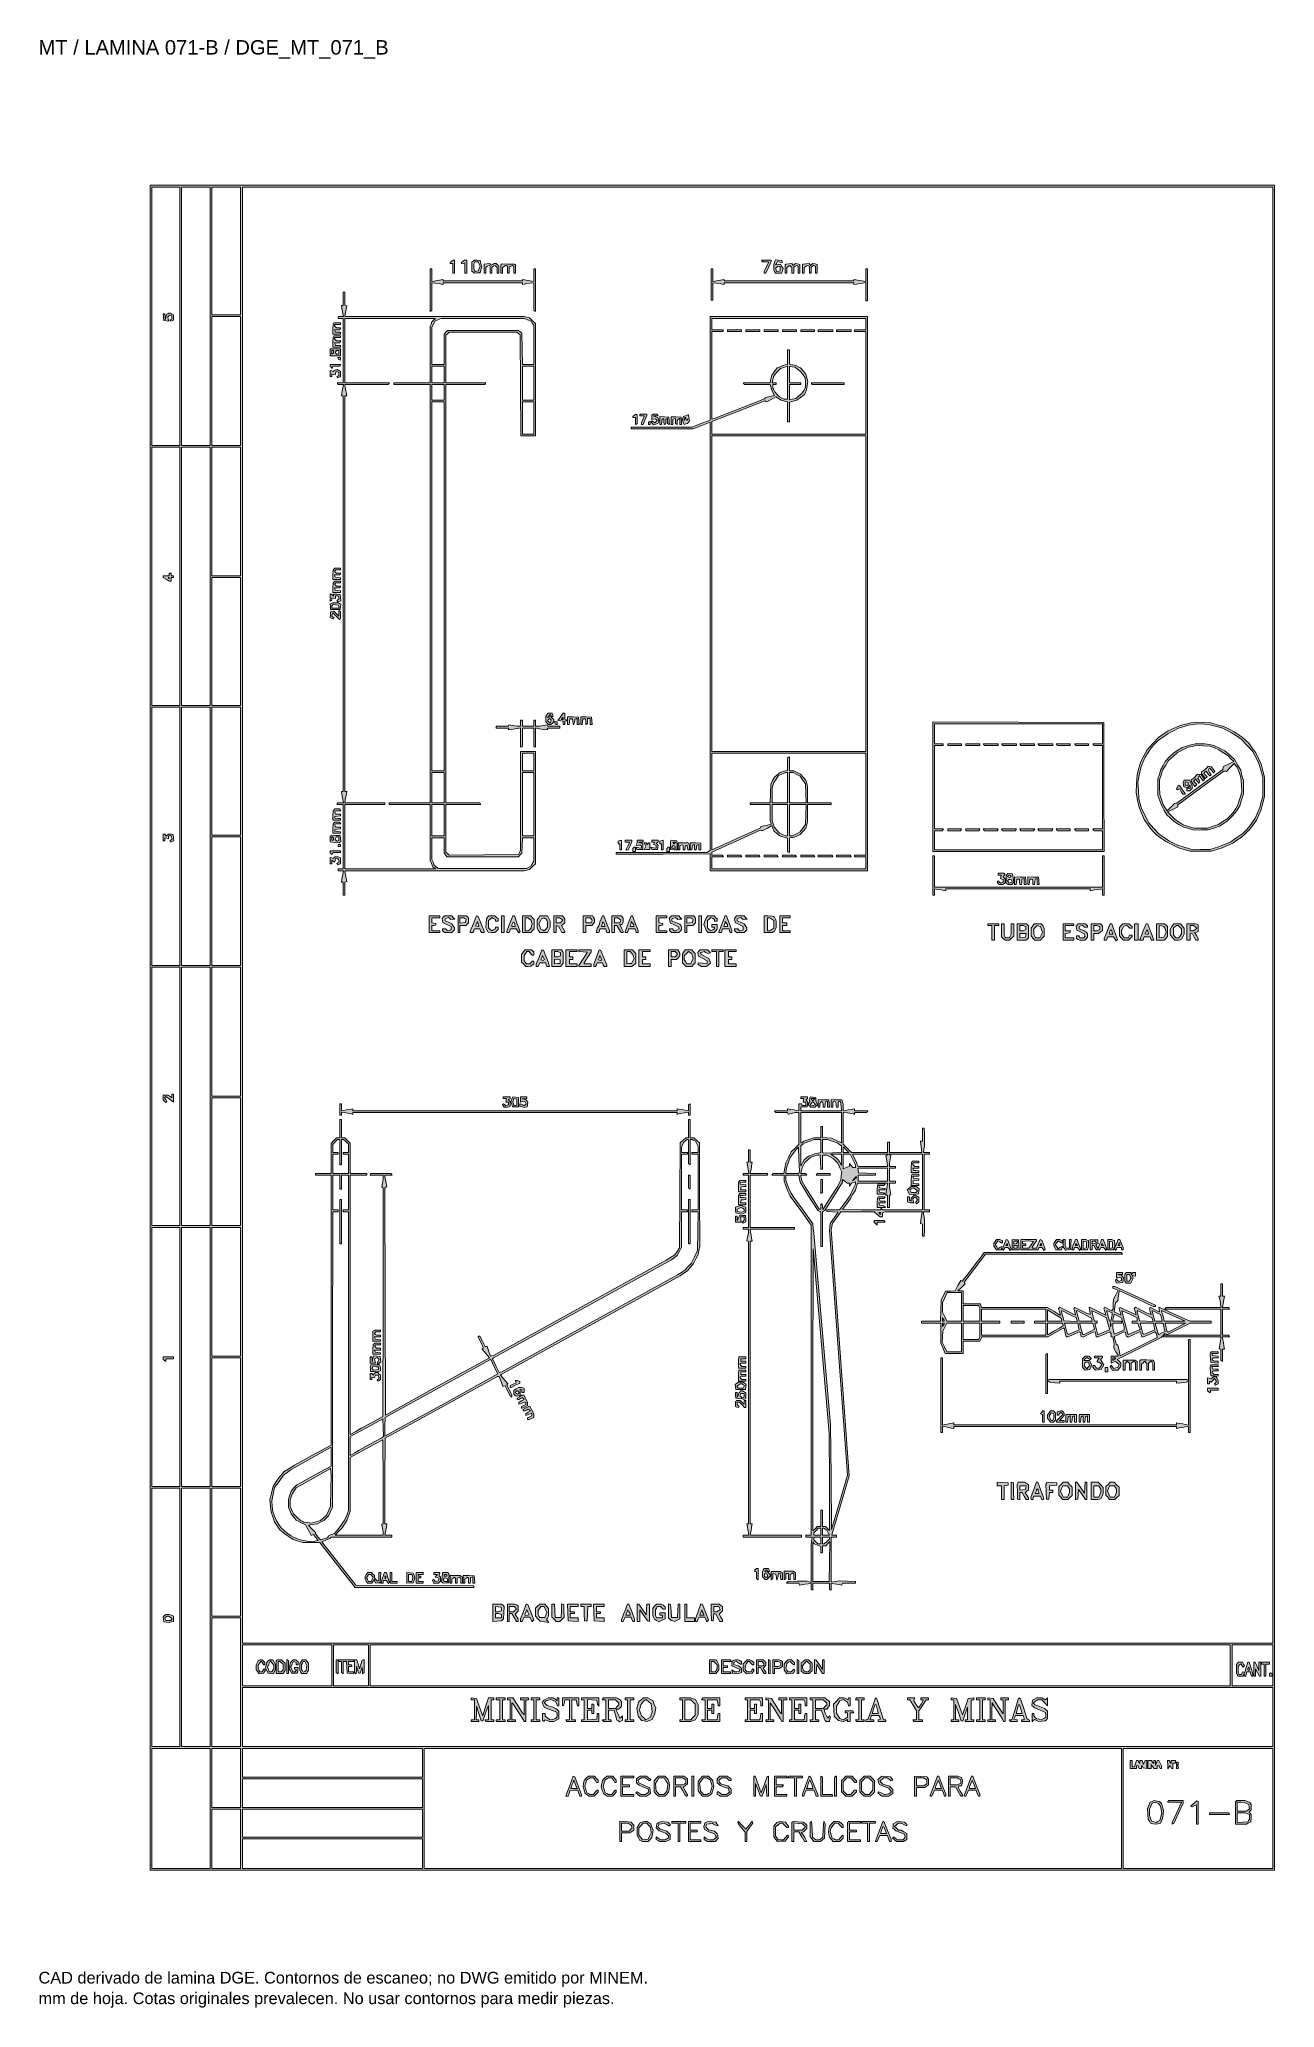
# Paper-space layout 'AN-17-DGE-071-B' of a CAD drawing. Header units: metres, sheet in millimetres. Extents: x 12 to 192, y 4 to 291.
import ezdxf

# ---------------------------------------------------------------- set-up
doc = ezdxf.new("R2010")
doc.units = ezdxf.units.M
for name, color, linetype, lineweight in [('DGE_CONTORNOS', 7, 'Continuous', 0), ('DGE_DATOS', 7, 'Continuous', 0), ('DGE_RELLENO', 7, 'Continuous', 0)]:
    doc.layers.add(name, color=color, linetype=linetype, lineweight=lineweight)
doc.styles.add('DGE_ARIAL', font='arial.ttf')

# ---------------------------------------------------------------- blocks, each defined once
blk = doc.blocks.new('LP_REF_DGE_MT_071_B')
at = {"layer": 'DGE_RELLENO'}
h = blk.add_hatch(color=7, dxfattribs=at)
h.paths.add_polyline_path([(28.27, 147.25), (28.27, 24.51), (110.21, 24.51), (192.14, 24.51), (192.14, 147.25), (192.14, 269.99), (110.21, 269.99), (28.27, 269.99)], flags=0)
h.paths.add_polyline_path([(32.58, 250.92), (32.58, 232.1), (30.55, 232.1), (28.53, 232.1), (28.53, 250.92), (28.53, 269.74), (30.55, 269.74), (32.58, 269.74)], flags=0)
h.paths.add_polyline_path([(37.02, 250.92), (37.02, 232.1), (34.93, 232.1), (32.83, 232.1), (32.83, 250.92), (32.83, 269.74), (34.93, 269.74), (37.02, 269.74)], flags=0)
h.paths.add_polyline_path([(41.45, 260.42), (41.45, 251.11), (39.36, 251.11), (37.27, 251.11), (37.27, 260.42), (37.27, 269.74), (39.36, 269.74), (41.45, 269.74)], flags=0)
h.paths.add_polyline_path([(191.89, 163.66), (191.89, 57.59), (116.8, 57.59), (41.71, 57.59), (41.71, 163.66), (41.71, 269.74), (116.8, 269.74), (191.89, 269.74)], flags=0)
h.paths.add_polyline_path([(41.45, 241.48), (41.45, 232.1), (39.36, 232.1), (37.27, 232.1), (37.27, 241.48), (37.27, 250.86), (39.36, 250.86), (41.45, 250.86)], flags=0)
h.paths.add_polyline_path([(32.58, 213.03), (32.58, 194.21), (30.55, 194.21), (28.53, 194.21), (28.53, 213.03), (28.53, 231.85), (30.55, 231.85), (32.58, 231.85)], flags=0)
h.paths.add_polyline_path([(37.02, 213.03), (37.02, 194.21), (34.93, 194.21), (32.83, 194.21), (32.83, 213.03), (32.83, 231.85), (34.93, 231.85), (37.02, 231.85)], flags=0)
h.paths.add_polyline_path([(41.45, 222.47), (41.45, 213.09), (39.36, 213.09), (37.27, 213.09), (37.27, 222.47), (37.27, 231.85), (39.36, 231.85), (41.45, 231.85)], flags=0)
h.paths.add_polyline_path([(41.45, 203.52), (41.45, 194.21), (39.36, 194.21), (37.27, 194.21), (37.27, 203.52), (37.27, 212.84), (39.36, 212.84), (41.45, 212.84)], flags=0)
h.paths.add_polyline_path([(32.58, 175.13), (32.58, 156.31), (30.55, 156.31), (28.53, 156.31), (28.53, 175.13), (28.53, 193.95), (30.55, 193.95), (32.58, 193.95)], flags=0)
h.paths.add_polyline_path([(37.02, 175.13), (37.02, 156.31), (34.93, 156.31), (32.83, 156.31), (32.83, 175.13), (32.83, 193.95), (34.93, 193.95), (37.02, 193.95)], flags=0)
h.paths.add_polyline_path([(41.45, 184.64), (41.45, 175.32), (39.36, 175.32), (37.27, 175.32), (37.27, 184.64), (37.27, 193.95), (39.36, 193.95), (41.45, 193.95)], flags=0)
h.paths.add_polyline_path([(41.45, 165.69), (41.45, 156.31), (39.36, 156.31), (37.27, 156.31), (37.27, 165.69), (37.27, 175.07), (39.36, 175.07), (41.45, 175.07)], flags=0)
h.paths.add_polyline_path([(32.58, 137.24), (32.58, 118.42), (30.55, 118.42), (28.53, 118.42), (28.53, 137.24), (28.53, 156.06), (30.55, 156.06), (32.58, 156.06)], flags=0)
h.paths.add_polyline_path([(37.02, 137.24), (37.02, 118.42), (34.93, 118.42), (32.83, 118.42), (32.83, 137.24), (32.83, 156.06), (34.93, 156.06), (37.02, 156.06)], flags=0)
h.paths.add_polyline_path([(41.45, 146.68), (41.45, 137.3), (39.36, 137.3), (37.27, 137.3), (37.27, 146.68), (37.27, 156.06), (39.36, 156.06), (41.45, 156.06)], flags=0)
h.paths.add_polyline_path([(41.45, 127.74), (41.45, 118.42), (39.36, 118.42), (37.27, 118.42), (37.27, 127.74), (37.27, 137.05), (39.36, 137.05), (41.45, 137.05)], flags=0)
h.paths.add_polyline_path([(32.58, 99.29), (32.58, 80.4), (30.55, 80.4), (28.53, 80.4), (28.53, 99.29), (28.53, 118.17), (30.55, 118.17), (32.58, 118.17)], flags=0)
h.paths.add_polyline_path([(37.02, 99.29), (37.02, 80.4), (34.93, 80.4), (32.83, 80.4), (32.83, 99.29), (32.83, 118.17), (34.93, 118.17), (37.02, 118.17)], flags=0)
h.paths.add_polyline_path([(41.45, 108.79), (41.45, 99.41), (39.36, 99.41), (37.27, 99.41), (37.27, 108.79), (37.27, 118.17), (39.36, 118.17), (41.45, 118.17)], flags=0)
h.paths.add_polyline_path([(41.45, 89.78), (41.45, 80.4), (39.36, 80.4), (37.27, 80.4), (37.27, 89.78), (37.27, 99.16), (39.36, 99.16), (41.45, 99.16)], flags=0)
h.paths.add_polyline_path([(32.58, 61.33), (32.58, 42.51), (30.55, 42.51), (28.53, 42.51), (28.53, 61.33), (28.53, 80.15), (30.55, 80.15), (32.58, 80.15)], flags=0)
h.paths.add_polyline_path([(37.02, 61.33), (37.02, 42.51), (34.93, 42.51), (32.83, 42.51), (32.83, 61.33), (32.83, 80.15), (34.93, 80.15), (37.02, 80.15)], flags=0)
h.paths.add_polyline_path([(41.45, 70.83), (41.45, 61.52), (39.36, 61.52), (37.27, 61.52), (37.27, 70.83), (37.27, 80.15), (39.36, 80.15), (41.45, 80.15)], flags=0)
h.paths.add_polyline_path([(41.45, 51.89), (41.45, 42.51), (39.36, 42.51), (37.27, 42.51), (37.27, 51.89), (37.27, 61.27), (39.36, 61.27), (41.45, 61.27)], flags=0)
h.paths.add_polyline_path([(54.76, 54.36), (54.76, 51.38), (48.23, 51.38), (41.71, 51.38), (41.71, 54.36), (41.71, 57.34), (48.23, 57.34), (54.76, 57.34)], flags=0)
h.paths.add_polyline_path([(60.08, 54.36), (60.08, 51.38), (57.55, 51.38), (55.01, 51.38), (55.01, 54.36), (55.01, 57.34), (57.55, 57.34), (60.08, 57.34)], flags=0)
h.paths.add_polyline_path([(185.68, 54.36), (185.68, 51.38), (123.01, 51.38), (60.34, 51.38), (60.34, 54.36), (60.34, 57.34), (123.01, 57.34), (185.68, 57.34)], flags=0)
h.paths.add_polyline_path([(191.89, 54.36), (191.89, 51.38), (188.91, 51.38), (185.93, 51.38), (185.93, 54.36), (185.93, 57.34), (188.91, 57.34), (191.89, 57.34)], flags=0)
h.paths.add_polyline_path([(191.89, 46.82), (191.89, 42.51), (116.8, 42.51), (41.71, 42.51), (41.71, 46.82), (41.71, 51.13), (116.8, 51.13), (191.89, 51.13)], flags=0)
h.paths.add_polyline_path([(37.02, 33.51), (37.02, 24.77), (32.77, 24.77), (28.53, 24.77), (28.53, 33.51), (28.53, 42.26), (32.77, 42.26), (37.02, 42.26)], flags=0)
h.paths.add_polyline_path([(41.45, 37.95), (41.45, 33.64), (39.36, 33.64), (37.27, 33.64), (37.27, 37.95), (37.27, 42.26), (39.36, 42.26), (41.45, 42.26)], flags=0)
h.paths.add_polyline_path([(67.94, 40.16), (67.94, 38.07), (54.82, 38.07), (41.71, 38.07), (41.71, 40.16), (41.71, 42.26), (54.82, 42.26), (67.94, 42.26)], flags=0)
h.paths.add_polyline_path([(169.84, 33.51), (169.84, 24.77), (119.01, 24.77), (68.19, 24.77), (68.19, 33.51), (68.19, 42.26), (119.01, 42.26), (169.84, 42.26)], flags=0)
h.paths.add_polyline_path([(191.89, 33.51), (191.89, 24.77), (180.99, 24.77), (170.09, 24.77), (170.09, 33.51), (170.09, 42.26), (180.99, 42.26), (191.89, 42.26)], flags=0)
h.paths.add_polyline_path([(67.94, 35.73), (67.94, 33.64), (54.82, 33.64), (41.71, 33.64), (41.71, 35.73), (41.71, 37.82), (54.82, 37.82), (67.94, 37.82)], flags=0)
h.paths.add_polyline_path([(41.45, 29.08), (41.45, 24.77), (39.36, 24.77), (37.27, 24.77), (37.27, 29.08), (37.27, 33.38), (39.36, 33.38), (41.45, 33.38)], flags=0)
h.paths.add_polyline_path([(67.94, 31.36), (67.94, 29.33), (54.82, 29.33), (41.71, 29.33), (41.71, 31.36), (41.71, 33.38), (54.82, 33.38), (67.94, 33.38)], flags=0)
h.paths.add_polyline_path([(67.94, 26.92), (67.94, 24.77), (54.82, 24.77), (41.71, 24.77), (41.71, 26.92), (41.71, 29.08), (54.82, 29.08), (67.94, 29.08)], flags=0)
h.paths.add_polyline_path([(30.83, 251.25), (30.67, 251.15), (30.56, 250.78), (30.45, 250.41), (30.44, 250.82), (30.43, 251.24), (30.29, 251.24), (30.16, 251.24), (30.2, 250.76), (30.24, 250.29), (30.6, 250.24), (30.97, 250.2), (30.89, 250.49), (30.82, 250.78), (30.95, 250.94), (31.08, 251.09), (31.26, 251.02), (31.44, 250.96), (31.44, 250.73), (31.44, 250.5), (31.28, 250.44), (31.12, 250.38), (31.21, 250.29), (31.3, 250.19), (31.5, 250.27), (31.69, 250.34), (31.69, 250.72), (31.69, 251.1), (31.45, 251.23), (31.2, 251.36), (31.1, 251.36), (31, 251.36)], flags=0)
h.paths.add_polyline_path([(72.22, 258.92), (72, 258.75), (72, 258.67), (72, 258.59), (72.19, 258.59), (72.38, 258.59), (72.38, 257.89), (72.38, 257.19), (72.5, 257.19), (72.63, 257.19), (72.63, 258.14), (72.63, 259.09), (72.53, 259.09), (72.44, 259.09)], flags=0)
h.paths.add_polyline_path([(73.87, 258.92), (73.64, 258.75), (73.64, 258.65), (73.64, 258.56), (73.9, 258.62), (74.15, 258.69), (74.15, 257.94), (74.15, 257.19), (74.28, 257.19), (74.4, 257.19), (74.4, 258.14), (74.4, 259.09), (74.25, 259.09), (74.09, 259.09)], flags=0)
h.paths.add_polyline_path([(75.32, 258.95), (75.16, 258.79), (75.16, 258.13), (75.16, 257.48), (75.35, 257.33), (75.53, 257.18), (75.94, 257.22), (76.36, 257.26), (76.48, 257.68), (76.6, 258.09), (76.48, 258.56), (76.37, 259.03), (75.92, 259.07), (75.48, 259.1)], flags=0)
h.paths.add_polyline_path([(76.2, 258.52), (76.35, 258.2), (76.23, 257.85), (76.11, 257.51), (75.87, 257.47), (75.64, 257.42), (75.53, 257.59), (75.42, 257.76), (75.42, 258.1), (75.42, 258.44), (75.49, 258.64), (75.57, 258.84), (75.81, 258.84), (76.06, 258.84)], flags=0)
h.paths.add_polyline_path([(117.43, 258.97), (117.51, 258.84), (117.94, 258.84), (118.38, 258.84), (118.38, 258.77), (118.38, 258.7), (118.06, 258.08), (117.75, 257.45), (117.75, 257.32), (117.75, 257.19), (117.86, 257.19), (117.98, 257.19), (118.37, 258.03), (118.76, 258.87), (118.76, 258.98), (118.76, 259.09), (118.06, 259.09), (117.35, 259.09)], flags=0)
h.paths.add_polyline_path([(119.27, 258.78), (119.14, 258.44), (119.14, 258.06), (119.14, 257.68), (119.27, 257.44), (119.4, 257.19), (119.85, 257.19), (120.29, 257.19), (120.42, 257.53), (120.54, 257.86), (120.34, 258.17), (120.13, 258.49), (119.77, 258.43), (119.41, 258.38), (119.54, 258.62), (119.67, 258.87), (120.05, 258.79), (120.43, 258.72), (120.38, 258.87), (120.33, 259.03), (119.86, 259.07), (119.39, 259.11)], flags=0)
h.paths.add_polyline_path([(120.09, 257.82), (120.09, 257.51), (119.82, 257.47), (119.55, 257.43), (119.49, 257.68), (119.42, 257.93), (119.57, 258.07), (119.71, 258.21), (119.9, 258.18), (120.09, 258.14)], flags=0)
h.paths.add_polyline_path([(76.94, 257.86), (76.94, 257.19), (77.07, 257.19), (77.19, 257.19), (77.19, 257.63), (77.19, 258.07), (77.43, 258.2), (77.67, 258.32), (77.75, 258.24), (77.83, 258.16), (77.83, 257.68), (77.83, 257.19), (77.95, 257.19), (78.08, 257.19), (78.08, 257.63), (78.08, 258.07), (78.31, 258.2), (78.55, 258.32), (78.69, 258.18), (78.84, 258.03), (78.84, 257.61), (78.84, 257.19), (78.97, 257.19), (79.09, 257.19), (79.09, 257.69), (79.09, 258.19), (78.89, 258.39), (78.69, 258.59), (78.55, 258.58), (78.4, 258.58), (78.21, 258.47), (78.02, 258.35), (77.88, 258.46), (77.74, 258.58), (77.34, 258.55), (76.94, 258.52)], flags=0)
h.paths.add_polyline_path([(79.4, 258.47), (79.35, 258.42), (79.35, 257.8), (79.35, 257.19), (79.47, 257.19), (79.6, 257.19), (79.6, 257.61), (79.6, 258.02), (79.86, 258.18), (80.12, 258.34), (80.24, 258.27), (80.36, 258.19), (80.36, 257.69), (80.36, 257.19), (80.49, 257.19), (80.61, 257.19), (80.61, 257.63), (80.61, 258.07), (80.85, 258.2), (81.09, 258.32), (81.17, 258.24), (81.25, 258.16), (81.25, 257.68), (81.25, 257.19), (81.37, 257.19), (81.5, 257.19), (81.5, 257.83), (81.5, 258.46), (81.34, 258.48), (81.18, 258.5), (80.32, 258.52), (79.46, 258.53)], flags=0)
h.paths.add_polyline_path([(120.84, 258.47), (120.79, 258.42), (120.79, 257.8), (120.79, 257.19), (120.92, 257.19), (121.04, 257.19), (121.04, 257.59), (121.04, 257.99), (121.26, 258.15), (121.49, 258.31), (121.64, 258.18), (121.8, 258.05), (121.8, 257.62), (121.8, 257.19), (121.93, 257.19), (122.06, 257.19), (122.06, 257.63), (122.06, 258.07), (122.29, 258.2), (122.53, 258.32), (122.61, 258.24), (122.69, 258.16), (122.69, 257.68), (122.69, 257.19), (122.82, 257.19), (122.94, 257.19), (122.94, 257.82), (122.94, 258.45), (122.62, 258.53), (122.31, 258.61), (122.13, 258.47), (121.95, 258.32), (121.87, 258.45), (121.79, 258.59), (121.34, 258.55), (120.9, 258.52)], flags=0)
h.paths.add_polyline_path([(123.38, 258.47), (123.32, 258.42), (123.32, 257.8), (123.32, 257.19), (123.45, 257.19), (123.58, 257.19), (123.58, 257.59), (123.58, 257.99), (123.79, 258.15), (124.01, 258.3), (124.17, 258.24), (124.34, 258.18), (124.34, 257.69), (124.34, 257.19), (124.46, 257.19), (124.59, 257.19), (124.59, 257.62), (124.59, 258.05), (124.78, 258.2), (124.96, 258.35), (125.09, 258.27), (125.22, 258.19), (125.22, 257.69), (125.22, 257.19), (125.35, 257.19), (125.48, 257.19), (125.48, 257.82), (125.48, 258.45), (125.16, 258.53), (124.84, 258.61), (124.66, 258.47), (124.49, 258.32), (124.41, 258.45), (124.32, 258.59), (123.88, 258.55), (123.43, 258.52)], flags=0)
h.paths.add_polyline_path([(69.08, 254.71), (69.08, 251.6), (69.21, 251.68), (69.33, 251.76), (69.33, 253.78), (69.33, 255.8), (69.87, 255.73), (70.41, 255.66), (70.7, 255.6), (70.98, 255.54), (70.98, 255.67), (70.98, 255.8), (76.75, 255.8), (82.51, 255.8), (82.51, 255.67), (82.51, 255.54), (82.8, 255.6), (83.09, 255.66), (83.62, 255.73), (84.16, 255.8), (84.16, 253.78), (84.16, 251.76), (84.29, 251.68), (84.42, 251.6), (84.42, 254.71), (84.42, 257.83), (84.29, 257.83), (84.16, 257.83), (84.16, 256.89), (84.16, 255.96), (83.34, 256.11), (82.51, 256.27), (82.51, 256.16), (82.51, 256.05), (76.75, 256.05), (70.98, 256.05), (70.98, 256.16), (70.98, 256.27), (70.16, 256.12), (69.33, 255.96), (69.33, 256.9), (69.33, 257.83), (69.21, 257.83), (69.08, 257.83)], flags=0)
h.paths.add_polyline_path([(110.02, 255.54), (110.02, 253.26), (110.14, 253.26), (110.27, 253.26), (110.27, 254.53), (110.27, 255.8), (110.81, 255.73), (111.35, 255.66), (111.63, 255.6), (111.92, 255.54), (111.92, 255.67), (111.92, 255.8), (121.36, 255.8), (130.8, 255.8), (130.8, 255.67), (130.8, 255.53), (131.24, 255.6), (131.69, 255.67), (132.13, 255.74), (132.58, 255.81), (132.58, 254.47), (132.58, 253.14), (132.7, 253.14), (132.83, 253.14), (132.83, 255.48), (132.83, 257.83), (132.7, 257.83), (132.58, 257.83), (132.58, 256.89), (132.58, 255.96), (131.69, 256.12), (130.8, 256.27), (130.8, 256.16), (130.8, 256.05), (121.36, 256.05), (111.92, 256.05), (111.92, 256.16), (111.92, 256.27), (111.09, 256.11), (110.27, 255.96), (110.27, 256.89), (110.27, 257.83), (110.14, 257.83), (110.02, 257.83)], flags=0)
h.paths.add_polyline_path([(56.41, 253.45), (56.41, 252.5), (56.27, 252.5), (56.13, 252.5), (56.2, 252.15), (56.27, 251.81), (56.35, 251.33), (56.44, 250.86), (56.04, 250.86), (55.65, 250.86), (55.65, 250.73), (55.65, 250.6), (56.03, 250.6), (56.41, 250.6), (56.41, 245.91), (56.41, 241.22), (55.96, 241.22), (55.51, 241.22), (55.58, 241.1), (55.66, 240.97), (56.05, 240.97), (56.44, 240.97), (56.35, 240.5), (56.27, 240.02), (56.2, 239.67), (56.13, 239.32), (56.27, 239.32), (56.41, 239.32), (56.41, 210.49), (56.41, 181.66), (56.27, 181.66), (56.13, 181.66), (56.2, 181.31), (56.27, 180.96), (56.35, 180.49), (56.44, 180.01), (55.98, 180.01), (55.52, 180.01), (55.52, 179.89), (55.52, 179.76), (55.96, 179.76), (56.41, 179.76), (56.41, 175.07), (56.41, 170.38), (56.03, 170.38), (55.65, 170.38), (55.65, 170.25), (55.65, 170.13), (56.04, 170.13), (56.44, 170.13), (56.35, 169.65), (56.27, 169.18), (56.2, 168.83), (56.13, 168.48), (56.27, 168.48), (56.41, 168.48), (56.41, 167.53), (56.41, 166.58), (56.53, 166.58), (56.66, 166.58), (56.66, 167.52), (56.66, 168.46), (56.79, 168.5), (56.92, 168.54), (56.78, 169.29), (56.64, 170.03), (56.7, 170.08), (56.75, 170.13), (69.75, 170.13), (82.75, 170.13), (83.15, 170.21), (83.56, 170.29), (83.99, 170.72), (84.42, 171.15), (84.42, 179.32), (84.42, 187.49), (83.34, 187.49), (82.26, 187.49), (82.26, 180.3), (82.26, 173.11), (82.1, 172.79), (81.94, 172.47), (76.88, 172.44), (71.83, 172.41), (71.6, 172.62), (71.36, 172.83), (71.36, 176.29), (71.36, 179.76), (73.9, 179.76), (76.45, 179.76), (76.37, 179.89), (76.29, 180.01), (73.83, 180.01), (71.36, 180.01), (71.36, 210.49), (71.36, 240.97), (74.21, 240.97), (77.05, 240.97), (77.13, 241.1), (77.21, 241.22), (74.28, 241.22), (71.36, 241.22), (71.36, 244.69), (71.36, 248.16), (71.59, 248.36), (71.83, 248.57), (76.77, 248.57), (81.71, 248.57), (81.95, 248.39), (82.2, 248.22), (82.23, 240.85), (82.27, 233.49), (83.34, 233.49), (84.42, 233.49), (84.42, 241.66), (84.42, 249.83), (83.99, 250.26), (83.56, 250.69), (83.15, 250.77), (82.75, 250.85), (69.75, 250.85), (56.75, 250.85), (56.7, 250.91), (56.64, 250.96), (56.78, 251.7), (56.92, 252.44), (56.79, 252.48), (56.66, 252.52), (56.66, 253.46), (56.66, 254.4), (56.53, 254.4), (56.41, 254.4)], flags=0)
h.paths.add_polyline_path([(69.58, 250.34), (69.32, 250.09), (69.2, 249.77), (69.08, 249.45), (69.08, 245.33), (69.08, 241.22), (66.42, 241.22), (63.76, 241.22), (63.76, 241.1), (63.76, 240.97), (66.42, 240.97), (69.08, 240.97), (69.08, 210.49), (69.08, 180.01), (66.1, 180.01), (63.12, 180.01), (63.12, 179.89), (63.12, 179.76), (66.1, 179.76), (69.08, 179.76), (69.08, 175.7), (69.08, 171.64), (69.28, 171.17), (69.47, 170.7), (69.68, 170.54), (69.89, 170.38), (63.28, 170.38), (56.66, 170.38), (56.66, 175.07), (56.66, 179.76), (59.58, 179.76), (62.49, 179.76), (62.49, 179.89), (62.49, 180.01), (59.56, 180.01), (56.63, 180.01), (56.71, 180.49), (56.8, 180.96), (56.87, 181.31), (56.93, 181.66), (56.8, 181.66), (56.66, 181.66), (56.66, 210.49), (56.66, 239.32), (56.8, 239.32), (56.93, 239.32), (56.87, 239.67), (56.8, 240.02), (56.71, 240.5), (56.63, 240.97), (59.81, 240.97), (62.98, 240.97), (63.06, 241.1), (63.14, 241.22), (59.9, 241.22), (56.66, 241.22), (56.66, 245.91), (56.66, 250.6), (63.25, 250.6), (69.84, 250.6)], flags=0)
h.paths.add_polyline_path([(83.27, 250.4), (83.77, 250.2), (83.96, 249.9), (84.16, 249.6), (84.16, 246.74), (84.16, 243.89), (83.35, 243.89), (82.54, 243.89), (82.49, 246.16), (82.45, 248.44), (82.2, 248.63), (81.94, 248.82), (76.78, 248.82), (71.62, 248.83), (71.36, 248.57), (71.11, 248.32), (71.11, 246.1), (71.11, 243.89), (70.22, 243.89), (69.33, 243.89), (69.33, 246.61), (69.33, 249.33), (69.55, 249.77), (69.76, 250.21), (70.21, 250.4), (70.67, 250.59), (76.71, 250.6), (82.76, 250.6)], flags=0)
h.paths.add_polyline_path([(71.11, 242.43), (71.11, 241.22), (70.22, 241.22), (69.33, 241.22), (69.33, 242.43), (69.33, 243.63), (70.22, 243.63), (71.11, 243.63)], flags=0)
h.paths.add_polyline_path([(84.16, 241.16), (84.16, 238.69), (83.34, 238.69), (82.51, 238.69), (82.51, 241.16), (82.51, 243.63), (83.34, 243.63), (84.16, 243.63)], flags=0)
h.paths.add_polyline_path([(71.11, 239.83), (71.11, 238.69), (70.22, 238.69), (69.33, 238.69), (69.33, 239.83), (69.33, 240.97), (70.22, 240.97), (71.11, 240.97)], flags=0)
h.paths.add_polyline_path([(71.11, 211.57), (71.11, 184.7), (70.22, 184.7), (69.33, 184.7), (69.33, 211.57), (69.33, 238.44), (70.22, 238.44), (71.11, 238.44)], flags=0)
h.paths.add_polyline_path([(84.16, 236.09), (84.16, 233.75), (83.34, 233.75), (82.51, 233.75), (82.51, 236.09), (82.51, 238.44), (83.34, 238.44), (84.16, 238.44)], flags=0)
h.paths.add_polyline_path([(84.16, 185.97), (84.16, 184.7), (83.34, 184.7), (82.51, 184.7), (82.51, 185.97), (82.51, 187.24), (83.34, 187.24), (84.16, 187.24)], flags=0)
h.paths.add_polyline_path([(71.11, 182.23), (71.11, 180.01), (70.22, 180.01), (69.33, 180.01), (69.33, 182.23), (69.33, 184.45), (70.22, 184.45), (71.11, 184.45)], flags=0)
h.paths.add_polyline_path([(84.16, 179.82), (84.16, 175.2), (83.34, 175.2), (82.51, 175.2), (82.51, 179.82), (82.51, 184.45), (83.34, 184.45), (84.16, 184.45)], flags=0)
h.paths.add_polyline_path([(71.11, 177.48), (71.11, 175.2), (70.22, 175.2), (69.33, 175.2), (69.33, 177.48), (69.33, 179.76), (70.22, 179.76), (71.11, 179.76)], flags=0)
h.paths.add_polyline_path([(71.11, 173.83), (71.11, 172.72), (71.31, 172.44), (71.5, 172.16), (76.74, 172.16), (81.97, 172.16), (82.21, 172.42), (82.45, 172.69), (82.5, 173.82), (82.54, 174.94), (83.35, 174.94), (84.16, 174.94), (84.16, 173.22), (84.16, 171.5), (83.95, 171.14), (83.74, 170.78), (83.42, 170.61), (83.11, 170.44), (76.68, 170.44), (70.25, 170.44), (69.96, 170.7), (69.68, 170.95), (69.51, 171.36), (69.33, 171.77), (69.33, 173.36), (69.33, 174.94), (70.22, 174.94), (71.11, 174.94)], flags=0)
h.paths.add_polyline_path([(109.89, 243.32), (109.89, 235.79), (108.55, 235.28), (107.22, 234.76), (102.79, 234.76), (98.36, 234.76), (98.36, 234.63), (98.36, 234.51), (102.89, 234.51), (107.42, 234.51), (108.65, 235), (109.89, 235.49), (109.89, 204.27), (109.89, 173.05), (109.64, 172.92), (109.4, 172.79), (102.8, 172.79), (96.2, 172.79), (96.2, 172.66), (96.2, 172.53), (103.05, 172.56), (109.89, 172.6), (109.89, 171.36), (109.89, 170.13), (121.36, 170.13), (132.83, 170.13), (132.83, 210.49), (132.83, 250.86), (121.36, 250.86), (109.89, 250.86)], flags=0)
h.paths.add_polyline_path([(132.58, 249.78), (132.58, 248.95), (131.75, 248.95), (130.93, 248.95), (130.93, 248.83), (130.93, 248.7), (131.75, 248.7), (132.58, 248.7), (132.58, 241.22), (132.58, 233.75), (121.36, 233.75), (110.14, 233.75), (110.14, 234.67), (110.14, 235.59), (114, 237.09), (117.86, 238.59), (117.99, 238.51), (118.12, 238.43), (118.77, 238.8), (119.43, 239.17), (119.82, 238.93), (120.22, 238.69), (120.69, 238.56), (121.17, 238.43), (121.17, 236.97), (121.17, 235.52), (121.3, 235.52), (121.42, 235.52), (121.42, 236.96), (121.42, 238.41), (121.97, 238.54), (122.51, 238.68), (123.04, 239.06), (123.57, 239.45), (123.76, 239.81), (123.94, 240.17), (124.03, 240.8), (124.11, 241.42), (123.96, 241.96), (123.82, 242.49), (123.43, 242.94), (123.03, 243.39), (122.7, 243.56), (122.36, 243.74), (121.89, 243.83), (121.42, 243.91), (121.42, 244.98), (121.42, 246.04), (121.3, 246.04), (121.17, 246.04), (121.17, 244.97), (121.17, 243.89), (120.82, 243.82), (120.47, 243.74), (120.06, 243.56), (119.66, 243.39), (119.27, 242.85), (118.88, 242.31), (118.74, 241.77), (118.6, 241.22), (116.65, 241.22), (114.69, 241.22), (114.77, 241.1), (114.85, 240.97), (116.74, 240.97), (118.63, 240.97), (118.71, 240.62), (118.8, 240.27), (119.03, 239.81), (119.26, 239.34), (118.6, 239.2), (117.95, 239.06), (117.88, 238.96), (117.81, 238.87), (114.58, 237.61), (111.35, 236.36), (110.75, 236.13), (110.14, 235.9), (110.14, 242.3), (110.14, 248.7), (110.97, 248.7), (111.79, 248.7), (111.79, 248.83), (111.79, 248.95), (110.97, 248.95), (110.14, 248.95), (110.14, 249.78), (110.14, 250.6), (121.36, 250.6), (132.58, 250.6)], flags=0)
h.paths.add_polyline_path([(121.16, 241.22), (121.16, 238.82), (120.91, 238.82), (120.65, 238.82), (120.31, 239), (119.97, 239.17), (119.63, 239.53), (119.3, 239.89), (119.16, 240.17), (119.01, 240.45), (119.01, 240.71), (119.01, 240.97), (119.27, 240.97), (119.52, 240.97), (119.52, 241.1), (119.52, 241.22), (119.22, 241.22), (118.91, 241.22), (119.01, 241.66), (119.11, 242.09), (119.37, 242.45), (119.62, 242.81), (119.88, 243.04), (120.14, 243.28), (120.62, 243.45), (121.11, 243.62), (121.13, 243.63), (121.16, 243.63)], flags=0)
h.paths.add_polyline_path([(122.65, 243.17), (123.06, 242.86), (123.4, 242.42), (123.74, 241.97), (123.75, 241.25), (123.76, 240.53), (123.51, 240.1), (123.26, 239.67), (122.8, 239.3), (122.34, 238.92), (121.88, 238.82), (121.42, 238.72), (121.42, 239.84), (121.42, 240.97), (122.25, 240.97), (123.07, 240.97), (123.07, 241.1), (123.07, 241.22), (122.25, 241.22), (121.42, 241.22), (121.42, 242.43), (121.42, 243.63), (121.83, 243.55), (122.25, 243.47)], flags=0)
h.paths.add_polyline_path([(132.58, 210.49), (132.58, 187.49), (121.36, 187.49), (110.14, 187.49), (110.14, 210.49), (110.14, 233.49), (121.36, 233.49), (132.58, 233.49)], flags=0)
h.paths.add_polyline_path([(132.58, 179.82), (132.58, 172.41), (131.75, 172.41), (130.93, 172.41), (130.93, 172.28), (130.93, 172.16), (131.75, 172.16), (132.58, 172.16), (132.58, 171.27), (132.58, 170.38), (121.36, 170.38), (110.14, 170.38), (110.14, 171.27), (110.14, 172.16), (110.97, 172.16), (111.81, 172.16), (111.73, 172.28), (111.65, 172.41), (110.9, 172.41), (110.14, 172.41), (110.14, 172.63), (110.14, 172.85), (113.66, 174.44), (117.18, 176.02), (117.37, 176), (117.56, 175.98), (118.21, 176.35), (118.86, 176.72), (119.01, 176.34), (119.17, 175.96), (119.61, 175.57), (120.04, 175.19), (120.61, 175.04), (121.17, 174.89), (121.17, 173.91), (121.17, 172.93), (121.3, 172.85), (121.42, 172.77), (121.42, 173.86), (121.42, 174.94), (121.71, 174.95), (121.99, 174.95), (122.5, 175.18), (123.01, 175.41), (123.41, 175.87), (123.82, 176.33), (123.95, 176.81), (124.08, 177.29), (124.08, 178.52), (124.08, 179.76), (125.79, 179.76), (127.51, 179.76), (127.51, 179.89), (127.51, 180.01), (125.79, 180.01), (124.08, 180.01), (124.08, 181.19), (124.08, 182.36), (123.95, 182.84), (123.82, 183.31), (123.42, 183.76), (123.03, 184.21), (122.55, 184.46), (122.07, 184.7), (121.74, 184.7), (121.42, 184.7), (121.42, 185.72), (121.42, 186.74), (121.3, 186.67), (121.17, 186.59), (121.17, 185.67), (121.17, 184.75), (120.61, 184.61), (120.06, 184.46), (119.66, 184.12), (119.26, 183.78), (118.98, 183.26), (118.71, 182.74), (118.66, 181.38), (118.61, 180.01), (117.16, 180.01), (115.72, 180.01), (115.72, 179.89), (115.72, 179.76), (117.18, 179.76), (118.63, 179.76), (118.64, 178.59), (118.64, 177.42), (118.71, 177.16), (118.78, 176.9), (118.02, 176.74), (117.26, 176.59), (117.22, 176.47), (117.18, 176.35), (114.2, 175), (111.22, 173.65), (110.68, 173.41), (110.14, 173.18), (110.14, 180.21), (110.14, 187.24), (121.36, 187.24), (132.58, 187.24)], flags=0)
h.paths.add_polyline_path([(121.17, 182.23), (121.17, 180.01), (120.03, 180.01), (118.89, 180.01), (118.89, 181.06), (118.89, 182.11), (119.01, 182.54), (119.14, 182.97), (119.49, 183.48), (119.84, 183.98), (120.34, 184.21), (120.85, 184.44), (121.01, 184.45), (121.17, 184.45)], flags=0)
h.paths.add_polyline_path([(122.49, 184.16), (123, 183.88), (123.38, 183.33), (123.76, 182.78), (123.81, 181.4), (123.86, 180.01), (122.64, 180.01), (121.42, 180.01), (121.42, 182.23), (121.42, 184.45), (121.71, 184.45), (121.99, 184.44)], flags=0)
h.paths.add_polyline_path([(121.17, 177.48), (121.17, 175.2), (121.04, 175.2), (120.92, 175.2), (120.44, 175.39), (119.96, 175.58), (119.59, 176.04), (119.22, 176.51), (119.06, 176.96), (118.9, 177.42), (118.89, 178.59), (118.89, 179.76), (120.03, 179.76), (121.17, 179.76)], flags=0)
h.paths.add_polyline_path([(123.81, 178.31), (123.77, 176.86), (123.38, 176.32), (123, 175.77), (122.44, 175.48), (121.88, 175.2), (121.65, 175.2), (121.42, 175.2), (121.42, 177.48), (121.42, 179.76), (122.64, 179.76), (123.86, 179.76)], flags=0)
h.paths.add_polyline_path([(54.98, 249.87), (54.92, 249.78), (54.91, 249.05), (54.89, 248.32), (55.46, 248.32), (56.03, 248.32), (56.03, 248.45), (56.03, 248.57), (55.66, 248.57), (55.29, 248.57), (55.22, 248.76), (55.15, 248.95), (55.52, 248.95), (55.89, 248.95), (55.96, 249.08), (56.04, 249.21), (55.74, 249.21), (55.44, 249.21), (55.29, 249.36), (55.14, 249.51), (55.14, 249.61), (55.14, 249.72), (55.58, 249.72), (56.03, 249.72), (56.03, 249.84), (56.03, 249.97), (55.53, 249.97), (55.03, 249.97)], flags=0)
h.paths.add_polyline_path([(54.98, 247.97), (54.92, 247.88), (54.91, 247.15), (54.89, 246.42), (55.46, 246.42), (56.03, 246.42), (56.03, 246.55), (56.03, 246.67), (55.66, 246.67), (55.29, 246.67), (55.22, 246.86), (55.15, 247.05), (55.52, 247.05), (55.89, 247.05), (55.96, 247.18), (56.04, 247.31), (55.74, 247.31), (55.44, 247.31), (55.29, 247.46), (55.14, 247.61), (55.14, 247.71), (55.14, 247.81), (55.58, 247.81), (56.03, 247.81), (56.03, 247.94), (56.03, 248.07), (55.53, 248.07), (55.03, 248.07)], flags=0)
h.paths.add_polyline_path([(54.51, 245.66), (54.51, 245.15), (55.27, 245.15), (56.03, 245.15), (56.03, 245.66), (56.03, 246.17), (55.27, 246.17), (54.51, 246.17)], flags=0)
h.paths.add_polyline_path([(55.01, 245.73), (55.01, 245.55), (54.89, 245.47), (54.76, 245.39), (54.76, 245.65), (54.76, 245.91), (54.89, 245.91), (55.01, 245.91)], flags=0)
h.paths.add_polyline_path([(55.77, 245.66), (55.77, 245.41), (55.59, 245.41), (55.41, 245.41), (55.33, 245.53), (55.25, 245.66), (55.33, 245.79), (55.41, 245.91), (55.59, 245.91), (55.77, 245.91)], flags=0)
h.paths.add_polyline_path([(55.68, 244.75), (55.73, 244.6), (55.88, 244.55), (56.03, 244.5), (56.03, 244.7), (56.03, 244.9), (55.83, 244.9), (55.63, 244.9)], flags=0)
h.paths.add_polyline_path([(54.51, 243.79), (54.51, 243.7), (54.64, 243.51), (54.78, 243.32), (54.84, 243.47), (54.91, 243.63), (55.4, 243.63), (55.89, 243.63), (55.96, 243.76), (56.04, 243.89), (55.27, 243.89), (54.51, 243.89)], flags=0)
h.paths.add_polyline_path([(55.14, 243), (54.95, 242.88), (54.73, 242.95), (54.51, 243.02), (54.51, 242.56), (54.51, 242.11), (54.63, 242.11), (54.76, 242.11), (54.76, 242.31), (54.76, 242.51), (55, 242.43), (55.24, 242.36), (55.3, 242.62), (55.37, 242.87), (55.57, 242.8), (55.77, 242.72), (55.77, 242.49), (55.77, 242.26), (55.62, 242.2), (55.46, 242.15), (55.55, 242.05), (55.64, 241.95), (55.83, 242.03), (56.03, 242.1), (56.03, 242.48), (56.03, 242.86), (55.78, 242.99), (55.54, 243.13), (55.43, 243.12), (55.33, 243.12)], flags=0)
h.paths.add_polyline_path([(98.83, 236.48), (98.61, 236.32), (98.61, 236.24), (98.61, 236.16), (98.8, 236.16), (98.99, 236.16), (98.99, 235.64), (98.99, 235.13), (99.12, 235.2), (99.24, 235.28), (99.24, 235.9), (99.24, 236.52), (99.15, 236.58), (99.05, 236.64)], flags=0)
h.paths.add_polyline_path([(99.62, 236.54), (99.62, 236.41), (99.94, 236.41), (100.26, 236.41), (100.26, 236.36), (100.26, 236.31), (100.07, 235.86), (99.88, 235.4), (99.88, 235.27), (99.88, 235.14), (99.99, 235.14), (100.1, 235.14), (100.37, 235.79), (100.64, 236.44), (100.64, 236.55), (100.64, 236.66), (100.13, 236.66), (99.62, 236.66)], flags=0)
h.paths.add_polyline_path([(101.48, 236.58), (101.4, 236.49), (101.4, 236.19), (101.4, 235.89), (101.62, 235.92), (101.84, 235.96), (102.01, 235.86), (102.17, 235.75), (102.02, 235.58), (101.88, 235.4), (101.63, 235.53), (101.38, 235.67), (101.3, 235.59), (101.22, 235.52), (101.43, 235.31), (101.63, 235.11), (101.94, 235.19), (102.26, 235.27), (102.34, 235.47), (102.42, 235.68), (102.35, 235.91), (102.27, 236.14), (101.93, 236.26), (101.59, 236.39), (101.94, 236.4), (102.3, 236.41), (102.22, 236.54), (102.14, 236.66), (101.86, 236.66), (101.57, 236.66)], flags=0)
h.paths.add_polyline_path([(106.26, 236.41), (105.98, 236.3), (105.91, 236.05), (105.83, 235.81), (105.95, 235.48), (106.07, 235.16), (106.33, 235.23), (106.59, 235.3), (106.73, 235.47), (106.88, 235.65), (106.79, 236.09), (106.71, 236.54), (106.62, 236.53), (106.53, 236.52)], flags=0)
h.paths.add_polyline_path([(106.34, 236.09), (106.34, 236.03), (106.28, 236.03), (106.21, 236.03), (106.21, 236.09), (106.21, 236.16), (106.28, 236.16), (106.34, 236.16)], flags=0)
h.paths.add_polyline_path([(106.21, 235.84), (106.21, 235.77), (106.15, 235.77), (106.09, 235.77), (106.09, 235.84), (106.09, 235.9), (106.15, 235.9), (106.21, 235.9)], flags=0)
h.paths.add_polyline_path([(106.59, 235.84), (106.59, 235.77), (106.53, 235.77), (106.47, 235.77), (106.47, 235.84), (106.47, 235.9), (106.53, 235.9), (106.59, 235.9)], flags=0)
h.paths.add_polyline_path([(102.54, 235.71), (102.54, 235.14), (102.66, 235.14), (102.78, 235.14), (102.82, 235.55), (102.86, 235.96), (102.98, 235.96), (103.11, 235.96), (103.15, 235.55), (103.19, 235.14), (103.31, 235.21), (103.43, 235.28), (103.43, 235.58), (103.43, 235.89), (103.55, 235.96), (103.68, 236.04), (103.68, 235.66), (103.68, 235.28), (103.81, 235.2), (103.95, 235.12), (103.91, 235.67), (103.87, 236.22), (103.2, 236.25), (102.54, 236.29)], flags=0)
h.paths.add_polyline_path([(104.19, 235.71), (104.19, 235.14), (104.31, 235.14), (104.44, 235.14), (104.44, 235.51), (104.44, 235.87), (104.63, 235.95), (104.82, 236.02), (104.82, 235.65), (104.82, 235.28), (104.95, 235.2), (105.07, 235.13), (105.07, 235.43), (105.07, 235.74), (105.26, 235.9), (105.45, 236.06), (105.45, 235.6), (105.45, 235.14), (105.59, 235.14), (105.72, 235.14), (105.68, 235.68), (105.64, 236.22), (104.92, 236.25), (104.19, 236.28)], flags=0)
h.paths.add_polyline_path([(100.89, 235.33), (100.89, 235.14), (101.02, 235.14), (101.14, 235.14), (101.14, 235.33), (101.14, 235.52), (101.02, 235.52), (100.89, 235.52)], flags=0)
h.paths.add_polyline_path([(55.05, 214.07), (54.93, 213.91), (54.91, 213.25), (54.89, 212.58), (55.46, 212.58), (56.03, 212.58), (56.03, 212.7), (56.03, 212.82), (55.62, 212.86), (55.22, 212.9), (55.17, 213.06), (55.12, 213.22), (55.5, 213.22), (55.89, 213.22), (55.96, 213.34), (56.04, 213.47), (55.73, 213.47), (55.42, 213.47), (55.28, 213.64), (55.14, 213.81), (55.23, 213.89), (55.31, 213.98), (55.67, 213.98), (56.03, 213.98), (56.03, 214.1), (56.03, 214.23), (55.6, 214.23), (55.17, 214.23)], flags=0)
h.paths.add_polyline_path([(55.05, 212.17), (54.93, 212.01), (54.91, 211.35), (54.89, 210.68), (55.46, 210.68), (56.03, 210.68), (56.03, 210.8), (56.03, 210.92), (55.62, 210.96), (55.22, 211), (55.17, 211.16), (55.12, 211.32), (55.5, 211.32), (55.89, 211.32), (55.96, 211.44), (56.04, 211.57), (55.73, 211.57), (55.42, 211.57), (55.28, 211.74), (55.14, 211.91), (55.23, 211.99), (55.31, 212.08), (55.67, 212.08), (56.03, 212.08), (56.03, 212.2), (56.03, 212.33), (55.6, 212.33), (55.17, 212.33)], flags=0)
h.paths.add_polyline_path([(54.51, 209.91), (54.51, 209.4), (54.63, 209.48), (54.76, 209.56), (54.76, 209.73), (54.76, 209.9), (55.01, 209.83), (55.27, 209.77), (55.27, 209.97), (55.27, 210.18), (55.46, 210.18), (55.65, 210.18), (55.73, 209.98), (55.8, 209.79), (55.64, 209.6), (55.48, 209.41), (55.55, 209.35), (55.61, 209.28), (55.83, 209.36), (56.04, 209.45), (56, 209.91), (55.96, 210.37), (55.49, 210.4), (55.01, 210.44), (55.01, 210.28), (55.01, 210.12), (54.86, 210.28), (54.71, 210.43), (54.61, 210.43), (54.51, 210.43)], flags=0)
h.paths.add_polyline_path([(54.65, 209.05), (54.49, 208.94), (54.53, 208.58), (54.57, 208.21), (55.27, 208.21), (55.96, 208.21), (56.01, 208.58), (56.05, 208.94), (55.88, 209.05), (55.71, 209.16), (55.27, 209.16), (54.82, 209.16)], flags=0)
h.paths.add_polyline_path([(55.75, 208.62), (55.79, 208.4), (55.28, 208.4), (54.76, 208.4), (54.76, 208.57), (54.76, 208.74), (54.85, 208.83), (54.94, 208.92), (55.32, 208.88), (55.71, 208.84)], flags=0)
h.paths.add_polyline_path([(55.77, 207.62), (55.77, 207.21), (55.41, 207.57), (55.04, 207.92), (54.8, 207.87), (54.57, 207.83), (54.53, 207.42), (54.49, 207.01), (54.69, 206.93), (54.9, 206.85), (54.98, 206.93), (55.07, 207.02), (54.9, 207.13), (54.72, 207.23), (54.81, 207.46), (54.9, 207.68), (55.37, 207.22), (55.85, 206.75), (55.94, 206.84), (56.03, 206.92), (56.03, 207.4), (56.03, 207.88), (55.9, 207.96), (55.77, 208.04)], flags=0)
h.paths.add_polyline_path([(86.07, 192.82), (85.94, 192.58), (85.94, 192.2), (85.94, 191.82), (86.14, 191.62), (86.33, 191.42), (86.51, 191.42), (86.68, 191.42), (86.88, 191.62), (87.08, 191.82), (87.08, 191.99), (87.08, 192.16), (86.87, 192.37), (86.66, 192.58), (86.4, 192.51), (86.15, 192.45), (86.36, 192.66), (86.58, 192.88), (86.69, 192.69), (86.81, 192.5), (86.9, 192.59), (86.98, 192.68), (86.91, 192.87), (86.83, 193.07), (86.52, 193.07), (86.2, 193.07)], flags=0)
h.paths.add_polyline_path([(86.65, 191.86), (86.57, 191.64), (86.38, 191.8), (86.19, 191.96), (86.34, 192.14), (86.48, 192.32), (86.61, 192.19), (86.73, 192.07)], flags=0)
h.paths.add_polyline_path([(88.08, 192.53), (87.69, 191.99), (88.08, 191.95), (88.47, 191.91), (88.47, 191.66), (88.47, 191.42), (88.6, 191.42), (88.72, 191.42), (88.72, 191.66), (88.72, 191.9), (88.88, 191.98), (89.04, 192.05), (88.88, 192.13), (88.72, 192.2), (88.72, 192.63), (88.72, 193.07), (88.6, 193.07), (88.47, 193.07)], flags=0)
h.paths.add_polyline_path([(88.47, 192.31), (88.47, 192.18), (88.34, 192.18), (88.2, 192.18), (88.28, 192.31), (88.36, 192.43), (88.42, 192.43), (88.47, 192.43)], flags=0)
h.paths.add_polyline_path([(89.11, 192), (89.11, 191.42), (89.22, 191.42), (89.34, 191.42), (89.38, 191.83), (89.42, 192.24), (89.61, 192.24), (89.8, 192.24), (89.88, 191.8), (89.95, 191.36), (90.03, 191.55), (90.1, 191.74), (90.14, 191.98), (90.18, 192.22), (90.34, 192.27), (90.5, 192.33), (90.5, 191.87), (90.5, 191.42), (90.63, 191.42), (90.77, 191.42), (90.73, 191.96), (90.69, 192.5), (89.9, 192.53), (89.11, 192.57)], flags=0)
h.paths.add_polyline_path([(91.01, 192), (91.01, 191.42), (91.12, 191.42), (91.24, 191.42), (91.28, 191.83), (91.32, 192.24), (91.51, 192.24), (91.7, 192.24), (91.74, 191.83), (91.78, 191.41), (91.9, 191.49), (92.02, 191.56), (92.02, 191.93), (92.02, 192.31), (92.21, 192.31), (92.4, 192.31), (92.4, 191.86), (92.4, 191.42), (92.53, 191.42), (92.67, 191.42), (92.63, 191.96), (92.59, 192.5), (91.8, 192.53), (91.01, 192.57)], flags=0)
h.paths.add_polyline_path([(82.26, 191.61), (82.26, 191.17), (81.98, 191.17), (81.69, 191.18), (81.12, 191.29), (80.55, 191.4), (80.51, 191.28), (80.47, 191.17), (79.59, 191.17), (78.71, 191.17), (78.71, 191.04), (78.71, 190.91), (79.6, 190.91), (80.49, 190.91), (80.49, 190.77), (80.49, 190.63), (80.96, 190.7), (81.44, 190.78), (81.85, 190.86), (82.26, 190.94), (82.26, 189.53), (82.26, 188.11), (82.39, 188.19), (82.51, 188.27), (82.51, 189.59), (82.51, 190.91), (83.34, 190.91), (84.16, 190.91), (84.16, 189.59), (84.16, 188.27), (84.29, 188.19), (84.42, 188.11), (84.42, 189.52), (84.42, 190.94), (84.7, 190.87), (84.99, 190.8), (85.59, 190.72), (86.19, 190.63), (86.19, 190.77), (86.19, 190.91), (87.08, 190.91), (87.96, 190.91), (87.96, 191.04), (87.96, 191.17), (87.09, 191.17), (86.21, 191.17), (86.17, 191.28), (86.13, 191.4), (85.56, 191.29), (84.99, 191.18), (84.7, 191.17), (84.42, 191.17), (84.42, 191.61), (84.42, 192.05), (84.29, 192.05), (84.16, 192.05), (84.16, 191.61), (84.16, 191.17), (83.34, 191.17), (82.51, 191.17), (82.51, 191.61), (82.51, 192.05), (82.39, 192.05), (82.26, 192.05)], flags=0)
h.paths.add_polyline_path([(87.23, 191.65), (87.28, 191.5), (87.43, 191.45), (87.58, 191.4), (87.58, 191.6), (87.58, 191.8), (87.38, 191.8), (87.18, 191.8)], flags=0)
h.paths.add_polyline_path([(142.33, 182.36), (142.33, 172.92), (154.82, 172.92), (167.3, 172.92), (167.27, 182.33), (167.24, 191.74), (154.79, 191.77), (142.33, 191.8)], flags=0)
h.paths.add_polyline_path([(167.05, 190.09), (167.05, 188.63), (166.34, 188.63), (165.64, 188.63), (165.72, 188.5), (165.79, 188.38), (166.42, 188.38), (167.05, 188.38), (167.05, 182.29), (167.05, 176.21), (166.34, 176.21), (165.64, 176.21), (165.72, 176.08), (165.79, 175.96), (166.42, 175.96), (167.05, 175.96), (167.05, 174.56), (167.05, 173.17), (154.82, 173.17), (142.59, 173.17), (142.59, 174.56), (142.59, 175.96), (143.15, 175.96), (143.71, 175.96), (143.79, 176.08), (143.87, 176.21), (143.23, 176.21), (142.59, 176.21), (142.59, 182.29), (142.59, 188.38), (143.22, 188.38), (143.85, 188.38), (143.85, 188.5), (143.85, 188.63), (143.22, 188.63), (142.59, 188.63), (142.59, 190.09), (142.59, 191.55), (154.82, 191.55), (167.05, 191.55)], flags=0)
h.paths.add_polyline_path([(180.42, 191.72), (179.91, 191.67), (179.15, 191.47), (178.39, 191.27), (177.5, 190.88), (176.62, 190.5), (175.91, 190.02), (175.2, 189.54), (174.37, 188.64), (173.55, 187.75), (173.09, 186.89), (172.64, 186.03), (172.37, 185.08), (172.1, 184.13), (172.03, 182.8), (171.96, 181.46), (172.17, 180.39), (172.39, 179.32), (172.77, 178.44), (173.15, 177.57), (173.61, 176.92), (174.06, 176.27), (174.51, 175.79), (174.97, 175.3), (175.67, 174.82), (176.36, 174.34), (177.25, 173.9), (178.14, 173.46), (178.96, 173.23), (179.78, 172.99), (181.37, 172.99), (182.95, 173), (183.71, 173.23), (184.47, 173.45), (185.26, 173.81), (186.04, 174.16), (186.65, 174.57), (187.26, 174.98), (187.88, 175.56), (188.49, 176.15), (188.99, 176.82), (189.49, 177.49), (189.85, 178.27), (190.2, 179.06), (190.44, 180.01), (190.68, 180.96), (190.68, 182.36), (190.68, 183.75), (190.44, 184.7), (190.2, 185.65), (189.8, 186.48), (189.4, 187.31), (188.88, 188), (188.37, 188.69), (187.88, 189.15), (187.39, 189.61), (186.82, 189.99), (186.25, 190.37), (185.49, 190.75), (184.73, 191.14), (183.78, 191.4), (182.83, 191.66), (181.88, 191.71), (180.92, 191.77)], flags=0)
h.paths.add_polyline_path([(183.65, 191.14), (184.6, 190.88), (185.23, 190.56), (185.87, 190.24), (186.57, 189.77), (187.26, 189.3), (188.09, 188.42), (188.91, 187.55), (189.38, 186.66), (189.85, 185.77), (190.13, 184.76), (190.41, 183.75), (190.41, 182.36), (190.41, 180.96), (190.19, 180.14), (189.98, 179.32), (189.65, 178.56), (189.32, 177.8), (188.87, 177.16), (188.42, 176.53), (187.97, 176.04), (187.52, 175.55), (186.63, 174.95), (185.74, 174.35), (184.85, 173.97), (183.97, 173.59), (183.33, 173.41), (182.7, 173.24), (181.31, 173.24), (179.91, 173.25), (178.96, 173.54), (178.01, 173.83), (177.38, 174.15), (176.74, 174.47), (176.03, 174.95), (175.32, 175.44), (174.54, 176.29), (173.75, 177.15), (173.25, 178.17), (172.74, 179.19), (172.55, 179.89), (172.37, 180.58), (172.29, 181.79), (172.21, 183), (172.42, 184.06), (172.64, 185.13), (172.95, 185.9), (173.26, 186.67), (173.72, 187.35), (174.17, 188.03), (174.69, 188.6), (175.22, 189.17), (175.92, 189.64), (176.62, 190.12), (177.38, 190.5), (178.14, 190.88), (178.83, 191.1), (179.53, 191.32), (180.29, 191.42), (181.05, 191.52), (181.88, 191.46), (182.7, 191.4)], flags=0)
h.paths.add_polyline_path([(55.04, 178.97), (54.92, 178.81), (54.9, 178.14), (54.89, 177.48), (55.46, 177.48), (56.03, 177.48), (56.03, 177.6), (56.03, 177.72), (55.62, 177.76), (55.2, 177.8), (55.2, 177.92), (55.2, 178.05), (55.62, 178.09), (56.03, 178.13), (56.03, 178.25), (56.03, 178.37), (55.66, 178.37), (55.29, 178.37), (55.23, 178.54), (55.16, 178.72), (55.23, 178.8), (55.31, 178.87), (55.68, 178.87), (56.04, 178.87), (55.96, 179), (55.89, 179.13), (55.53, 179.13), (55.17, 179.13)], flags=0)
h.paths.add_polyline_path([(55.04, 177.07), (54.92, 176.91), (54.9, 176.24), (54.89, 175.58), (55.46, 175.58), (56.03, 175.58), (56.03, 175.7), (56.03, 175.81), (55.62, 175.85), (55.2, 175.89), (55.2, 176.02), (55.2, 176.15), (55.62, 176.19), (56.03, 176.23), (56.03, 176.35), (56.03, 176.46), (55.66, 176.46), (55.29, 176.46), (55.23, 176.64), (55.16, 176.82), (55.23, 176.9), (55.31, 176.97), (55.68, 176.97), (56.04, 176.97), (55.96, 177.1), (55.89, 177.22), (55.53, 177.22), (55.17, 177.22)], flags=0)
h.paths.add_polyline_path([(54.58, 175.22), (54.51, 175.15), (54.51, 174.75), (54.51, 174.34), (55.16, 174.26), (55.81, 174.17), (55.93, 174.29), (56.05, 174.4), (56, 174.83), (55.96, 175.26), (55.3, 175.28), (54.64, 175.29)], flags=0)
h.paths.add_polyline_path([(55.01, 174.75), (55.01, 174.56), (54.89, 174.56), (54.76, 174.56), (54.76, 174.82), (54.76, 175.09), (54.89, 175.01), (55.01, 174.93)], flags=0)
h.paths.add_polyline_path([(55.77, 174.82), (55.77, 174.58), (55.64, 174.49), (55.5, 174.41), (55.37, 174.54), (55.23, 174.67), (55.31, 174.87), (55.39, 175.07), (55.58, 175.07), (55.77, 175.07)], flags=0)
h.paths.add_polyline_path([(96.61, 174.48), (96.46, 174.42), (96.46, 174.24), (96.46, 174.06), (96.58, 174.06), (96.71, 174.06), (96.71, 173.61), (96.71, 173.17), (96.84, 173.17), (96.96, 173.17), (96.96, 173.87), (96.96, 174.56), (96.87, 174.55), (96.77, 174.54)], flags=0)
h.paths.add_polyline_path([(97.47, 174.44), (97.47, 174.31), (97.79, 174.31), (98.1, 174.31), (98.1, 174.24), (98.1, 174.17), (97.85, 173.67), (97.59, 173.17), (97.76, 173.17), (97.93, 173.17), (98.2, 173.74), (98.48, 174.32), (98.48, 174.44), (98.48, 174.56), (97.98, 174.56), (97.47, 174.56)], flags=0)
h.paths.add_polyline_path([(99.24, 174.38), (99.24, 174.2), (99.16, 174), (99.08, 173.79), (99.44, 173.83), (99.81, 173.87), (99.85, 173.63), (99.9, 173.39), (99.5, 173.47), (99.1, 173.55), (99.15, 173.39), (99.2, 173.23), (99.63, 173.23), (100.07, 173.23), (100.07, 173.67), (100.07, 174.11), (99.75, 174.2), (99.43, 174.28), (99.78, 174.3), (100.13, 174.31), (100.13, 174.44), (100.13, 174.56), (99.69, 174.56), (99.24, 174.56)], flags=0)
h.paths.add_polyline_path([(101.4, 174.44), (101.4, 174.31), (101.58, 174.31), (101.77, 174.31), (101.7, 174.14), (101.64, 173.96), (101.83, 173.89), (102.03, 173.81), (102.03, 173.6), (102.03, 173.39), (101.64, 173.47), (101.25, 173.55), (101.3, 173.39), (101.36, 173.23), (101.79, 173.23), (102.22, 173.23), (102.26, 173.53), (102.3, 173.82), (102.16, 173.99), (102.02, 174.16), (102.15, 174.24), (102.29, 174.33), (102.29, 174.44), (102.29, 174.56), (101.84, 174.56), (101.4, 174.56)], flags=0)
h.paths.add_polyline_path([(102.7, 174.48), (102.54, 174.42), (102.54, 174.24), (102.54, 174.06), (102.67, 174.06), (102.79, 174.06), (102.79, 173.61), (102.79, 173.17), (102.92, 173.17), (103.05, 173.17), (103.05, 173.87), (103.05, 174.56), (102.95, 174.55), (102.86, 174.54)], flags=0)
h.paths.add_polyline_path([(104.15, 174.48), (104.09, 174.37), (104.11, 173.8), (104.12, 173.23), (104.61, 173.19), (105.09, 173.15), (105.05, 173.83), (105.01, 174.5), (104.61, 174.54), (104.21, 174.58)], flags=0)
h.paths.add_polyline_path([(104.82, 174.25), (104.82, 174.2), (104.7, 174.13), (104.58, 174.05), (104.5, 174.18), (104.43, 174.31), (104.62, 174.31), (104.82, 174.31)], flags=0)
h.paths.add_polyline_path([(104.79, 173.57), (104.84, 173.42), (104.58, 173.42), (104.31, 173.42), (104.31, 173.53), (104.31, 173.63), (104.4, 173.72), (104.49, 173.81), (104.61, 173.77), (104.74, 173.72)], flags=0)
h.paths.add_polyline_path([(100.38, 173.93), (100.52, 173.68), (100.39, 173.44), (100.26, 173.19), (100.67, 173.21), (101.09, 173.22), (101.09, 173.7), (101.09, 174.18), (101.01, 174.18), (100.94, 174.18), (100.79, 174.03), (100.64, 173.88), (100.64, 174.03), (100.64, 174.18), (100.44, 174.18), (100.25, 174.18)], flags=0)
h.paths.add_polyline_path([(105.2, 173.68), (105.2, 173.17), (105.33, 173.17), (105.45, 173.17), (105.45, 173.47), (105.45, 173.78), (105.63, 173.84), (105.81, 173.91), (105.89, 173.84), (105.96, 173.76), (105.96, 173.47), (105.96, 173.17), (106.08, 173.17), (106.2, 173.17), (106.24, 173.49), (106.28, 173.81), (106.4, 173.81), (106.53, 173.81), (106.57, 173.49), (106.61, 173.17), (106.73, 173.17), (106.85, 173.17), (106.85, 173.48), (106.85, 173.78), (106.77, 173.98), (106.69, 174.18), (105.95, 174.18), (105.2, 174.18)], flags=0)
h.paths.add_polyline_path([(106.97, 173.67), (106.97, 173.17), (107.09, 173.17), (107.21, 173.17), (107.25, 173.51), (107.29, 173.85), (107.45, 173.9), (107.61, 173.95), (107.61, 173.56), (107.61, 173.17), (107.73, 173.17), (107.85, 173.17), (107.89, 173.51), (107.93, 173.85), (108.08, 173.9), (108.24, 173.95), (108.24, 173.56), (108.24, 173.17), (108.37, 173.17), (108.5, 173.17), (108.5, 173.67), (108.5, 174.16), (107.74, 174.17), (106.97, 174.17)], flags=0)
h.paths.add_polyline_path([(55.65, 173.8), (55.65, 173.68), (55.84, 173.68), (56.03, 173.68), (56.03, 173.8), (56.03, 173.93), (55.84, 173.93), (55.65, 173.93)], flags=0)
h.paths.add_polyline_path([(98.69, 173.47), (98.61, 173.38), (98.61, 173.15), (98.61, 172.92), (98.8, 172.92), (98.99, 172.92), (98.99, 173.23), (98.99, 173.55), (98.88, 173.55), (98.78, 173.55)], flags=0)
h.paths.add_polyline_path([(103.64, 173.47), (103.55, 173.38), (103.55, 173.15), (103.55, 172.92), (103.74, 172.92), (103.93, 172.92), (103.93, 173.23), (103.93, 173.55), (103.83, 173.55), (103.72, 173.55)], flags=0)
h.paths.add_polyline_path([(54.51, 172.86), (54.51, 172.68), (54.66, 172.58), (54.81, 172.49), (54.86, 172.64), (54.91, 172.79), (55.47, 172.79), (56.03, 172.79), (56.03, 172.92), (56.03, 173.04), (55.27, 173.04), (54.51, 173.04)], flags=0)
h.paths.add_polyline_path([(142.33, 169.43), (142.33, 166.58), (142.46, 166.58), (142.59, 166.58), (142.59, 167.04), (142.59, 167.49), (143.06, 167.41), (143.54, 167.32), (143.89, 167.25), (144.23, 167.18), (144.23, 167.32), (144.23, 167.47), (154.75, 167.47), (165.27, 167.47), (165.27, 167.33), (165.27, 167.19), (165.56, 167.25), (165.84, 167.32), (166.45, 167.41), (167.05, 167.5), (167.05, 167.04), (167.05, 166.58), (167.17, 166.58), (167.3, 166.58), (167.3, 169.43), (167.3, 172.28), (167.17, 172.28), (167.05, 172.28), (167.05, 170.01), (167.05, 167.73), (154.82, 167.73), (142.59, 167.73), (142.59, 170.01), (142.59, 172.28), (142.46, 172.28), (142.33, 172.28)], flags=0)
h.paths.add_polyline_path([(55.08, 172.04), (55.01, 171.93), (54.76, 171.99), (54.51, 172.06), (54.51, 171.6), (54.51, 171.14), (54.63, 171.14), (54.76, 171.14), (54.76, 171.41), (54.76, 171.68), (54.96, 171.52), (55.15, 171.35), (55.23, 171.63), (55.3, 171.91), (55.5, 171.88), (55.71, 171.84), (55.75, 171.6), (55.8, 171.36), (55.63, 171.26), (55.46, 171.16), (55.55, 171.07), (55.64, 170.98), (55.83, 171.06), (56.03, 171.13), (56.03, 171.57), (56.03, 172), (55.83, 172.08), (55.63, 172.16), (55.39, 172.16), (55.15, 172.16)], flags=0)
h.paths.add_polyline_path([(151.84, 169.62), (151.84, 169.49), (152.08, 169.49), (152.32, 169.49), (152.26, 169.24), (152.19, 168.99), (152.4, 168.91), (152.6, 168.83), (152.6, 168.65), (152.6, 168.47), (152.41, 168.4), (152.22, 168.33), (152.02, 168.48), (151.83, 168.64), (151.75, 168.56), (151.68, 168.49), (151.84, 168.29), (152, 168.1), (152.27, 168.1), (152.55, 168.1), (152.7, 168.25), (152.85, 168.4), (152.85, 168.67), (152.85, 168.94), (152.71, 169.08), (152.56, 169.23), (152.71, 169.41), (152.85, 169.58), (152.77, 169.66), (152.68, 169.75), (152.26, 169.75), (151.84, 169.75)], flags=0)
h.paths.add_polyline_path([(153.15, 169.6), (153.02, 169.43), (153, 168.87), (152.98, 168.31), (153.14, 168.2), (153.3, 168.1), (153.57, 168.1), (153.84, 168.1), (153.98, 168.28), (154.13, 168.46), (154.03, 169.07), (153.93, 169.68), (153.6, 169.72), (153.27, 169.76)], flags=0)
h.paths.add_polyline_path([(153.65, 169.41), (153.73, 169.33), (153.67, 169.23), (153.61, 169.13), (153.42, 169.2), (153.23, 169.27), (153.3, 169.38), (153.37, 169.49), (153.47, 169.49), (153.57, 169.49)], flags=0)
h.paths.add_polyline_path([(153.84, 168.64), (153.89, 168.48), (153.68, 168.4), (153.47, 168.32), (153.34, 168.45), (153.2, 168.59), (153.29, 168.73), (153.38, 168.87), (153.58, 168.84), (153.78, 168.8)], flags=0)
h.paths.add_polyline_path([(154.25, 168.67), (154.25, 168.1), (154.37, 168.1), (154.48, 168.1), (154.52, 168.51), (154.56, 168.92), (154.75, 168.92), (154.94, 168.92), (154.98, 168.51), (155.02, 168.1), (155.13, 168.1), (155.24, 168.1), (155.28, 168.5), (155.32, 168.9), (155.48, 168.96), (155.64, 169.01), (155.64, 168.55), (155.64, 168.1), (155.78, 168.1), (155.91, 168.1), (155.87, 168.64), (155.83, 169.18), (155.04, 169.21), (154.25, 169.25)], flags=0)
h.paths.add_polyline_path([(156.15, 168.67), (156.15, 168.1), (156.27, 168.1), (156.39, 168.1), (156.43, 168.51), (156.46, 168.92), (156.66, 168.92), (156.85, 168.92), (156.88, 168.51), (156.92, 168.1), (157.04, 168.1), (157.15, 168.1), (157.19, 168.5), (157.23, 168.9), (157.38, 168.96), (157.54, 169.01), (157.54, 168.55), (157.54, 168.1), (157.68, 168.1), (157.81, 168.1), (157.77, 168.64), (157.73, 169.18), (156.94, 169.21), (156.15, 169.25)], flags=0)
h.paths.add_polyline_path([(68.95, 162.33), (68.95, 161.13), (69.71, 161.13), (70.47, 161.13), (70.47, 161.26), (70.47, 161.38), (69.9, 161.38), (69.33, 161.38), (69.33, 161.75), (69.33, 162.13), (69.59, 162.17), (69.85, 162.21), (69.88, 162.33), (69.9, 162.46), (69.62, 162.5), (69.33, 162.54), (69.33, 162.91), (69.33, 163.28), (69.9, 163.28), (70.47, 163.28), (70.47, 163.41), (70.47, 163.54), (69.71, 163.54), (68.95, 163.54)], flags=0)
h.paths.add_polyline_path([(70.99, 163.35), (70.84, 163.17), (70.88, 162.88), (70.92, 162.59), (71.52, 162.3), (72.12, 162.02), (72.12, 161.77), (72.12, 161.53), (71.86, 161.44), (71.59, 161.36), (71.45, 161.5), (71.31, 161.64), (71.08, 161.64), (70.86, 161.64), (70.86, 161.54), (70.86, 161.43), (71.01, 161.28), (71.16, 161.13), (71.7, 161.13), (72.23, 161.13), (72.43, 161.33), (72.63, 161.53), (72.63, 161.68), (72.63, 161.83), (72.43, 162.12), (72.23, 162.41), (71.73, 162.61), (71.24, 162.81), (71.24, 162.97), (71.24, 163.14), (71.49, 163.22), (71.75, 163.31), (71.93, 163.16), (72.11, 163.01), (72.39, 163.05), (72.68, 163.09), (72.45, 163.32), (72.23, 163.54), (71.69, 163.54), (71.14, 163.54)], flags=0)
h.paths.add_polyline_path([(73.14, 162.33), (73.14, 161.13), (73.26, 161.13), (73.39, 161.13), (73.39, 161.64), (73.39, 162.14), (73.82, 162.14), (74.26, 162.14), (74.46, 162.34), (74.66, 162.54), (74.66, 162.89), (74.66, 163.23), (74.51, 163.39), (74.35, 163.54), (73.74, 163.54), (73.14, 163.54)], flags=0)
h.paths.add_polyline_path([(74.13, 163.17), (74.3, 163.06), (74.26, 162.83), (74.21, 162.59), (73.8, 162.55), (73.39, 162.51), (73.39, 162.9), (73.39, 163.28), (73.68, 163.28), (73.96, 163.28)], flags=0)
h.paths.add_polyline_path([(75.37, 162.43), (74.91, 161.31), (74.91, 161.22), (74.91, 161.13), (75.1, 161.13), (75.28, 161.13), (75.42, 161.38), (75.55, 161.64), (75.92, 161.64), (76.3, 161.64), (76.43, 161.38), (76.57, 161.13), (76.75, 161.13), (76.94, 161.13), (76.93, 161.23), (76.93, 161.32), (76.51, 162.39), (76.09, 163.46), (75.96, 163.5), (75.84, 163.55)], flags=0)
h.paths.add_polyline_path([(76.13, 162.05), (76.07, 161.99), (75.89, 162.04), (75.7, 162.08), (75.83, 162.4), (75.95, 162.71), (76.07, 162.41), (76.18, 162.11)], flags=0)
h.paths.add_polyline_path([(77.44, 163.34), (77.27, 163.14), (77.23, 162.48), (77.18, 161.83), (77.35, 161.51), (77.51, 161.19), (78, 161.15), (78.48, 161.11), (78.73, 161.33), (78.97, 161.55), (78.97, 161.72), (78.97, 161.89), (78.78, 161.89), (78.59, 161.89), (78.59, 161.77), (78.59, 161.65), (78.32, 161.5), (78.06, 161.36), (77.82, 161.58), (77.57, 161.8), (77.57, 162.33), (77.57, 162.86), (77.82, 163.08), (78.06, 163.3), (78.32, 163.16), (78.59, 163.02), (78.59, 162.9), (78.59, 162.78), (78.78, 162.78), (78.97, 162.78), (78.97, 162.95), (78.97, 163.12), (78.73, 163.33), (78.5, 163.54), (78.05, 163.54), (77.6, 163.54)], flags=0)
h.paths.add_polyline_path([(79.47, 162.33), (79.47, 161.13), (79.66, 161.13), (79.85, 161.13), (79.85, 162.33), (79.85, 163.54), (79.66, 163.54), (79.47, 163.54)], flags=0)
h.paths.add_polyline_path([(81.07, 163.43), (81, 163.32), (80.62, 162.32), (80.23, 161.33), (80.23, 161.23), (80.23, 161.13), (80.42, 161.13), (80.6, 161.13), (80.68, 161.38), (80.76, 161.64), (81.18, 161.64), (81.6, 161.64), (81.79, 161.35), (81.98, 161.07), (82.07, 161.16), (82.17, 161.25), (81.76, 162.39), (81.34, 163.54), (81.24, 163.54), (81.14, 163.54)], flags=0)
h.paths.add_polyline_path([(81.41, 162.27), (81.48, 162.02), (81.24, 162.02), (80.99, 162.02), (80.99, 162.13), (80.99, 162.25), (81.07, 162.45), (81.15, 162.65), (81.25, 162.59), (81.34, 162.53)], flags=0)
h.paths.add_polyline_path([(82.51, 162.33), (82.51, 161.13), (83.13, 161.13), (83.74, 161.13), (83.98, 161.4), (84.23, 161.66), (84.23, 162.33), (84.23, 163), (83.98, 163.27), (83.74, 163.54), (83.13, 163.54), (82.51, 163.54)], flags=0)
h.paths.add_polyline_path([(83.57, 163.09), (83.77, 162.9), (83.85, 162.64), (83.93, 162.38), (83.86, 162.08), (83.78, 161.78), (83.58, 161.58), (83.38, 161.38), (83.14, 161.38), (82.9, 161.38), (82.9, 162.33), (82.9, 163.28), (83.14, 163.28), (83.38, 163.28)], flags=0)
h.paths.add_polyline_path([(84.87, 163.23), (84.67, 162.91), (84.67, 162.33), (84.67, 161.75), (84.87, 161.44), (85.08, 161.13), (85.63, 161.13), (86.18, 161.13), (86.38, 161.5), (86.57, 161.88), (86.57, 162.33), (86.57, 162.79), (86.38, 163.16), (86.18, 163.54), (85.63, 163.54), (85.08, 163.54)], flags=0)
h.paths.add_polyline_path([(86.07, 162.9), (86.19, 162.67), (86.19, 162.28), (86.19, 161.89), (85.93, 161.63), (85.68, 161.38), (85.44, 161.5), (85.21, 161.63), (85.06, 162), (84.9, 162.37), (85.1, 162.75), (85.3, 163.13), (85.46, 163.19), (85.62, 163.25), (85.78, 163.19), (85.94, 163.13)], flags=0)
h.paths.add_polyline_path([(87.08, 162.33), (87.08, 161.13), (87.27, 161.13), (87.46, 161.13), (87.46, 161.65), (87.46, 162.17), (87.62, 162.11), (87.77, 162.06), (88.03, 161.6), (88.28, 161.13), (88.5, 161.13), (88.72, 161.13), (88.72, 161.21), (88.72, 161.29), (88.46, 161.73), (88.19, 162.16), (88.46, 162.35), (88.72, 162.54), (88.72, 162.82), (88.72, 163.09), (88.55, 163.32), (88.38, 163.54), (87.73, 163.54), (87.08, 163.54)], flags=0)
h.paths.add_polyline_path([(88.16, 163.11), (88.4, 162.93), (88.23, 162.73), (88.06, 162.52), (87.76, 162.52), (87.46, 162.52), (87.46, 162.9), (87.46, 163.28), (87.69, 163.28), (87.92, 163.28)], flags=0)
h.paths.add_polyline_path([(91.39, 162.33), (91.39, 161.13), (91.58, 161.13), (91.77, 161.13), (91.77, 161.64), (91.77, 162.14), (92.19, 162.14), (92.61, 162.14), (92.82, 162.38), (93.03, 162.61), (93.03, 162.83), (93.03, 163.05), (92.9, 163.29), (92.77, 163.54), (92.08, 163.54), (91.39, 163.54)], flags=0)
h.paths.add_polyline_path([(92.53, 163.1), (92.68, 162.91), (92.61, 162.72), (92.53, 162.52), (92.15, 162.52), (91.77, 162.52), (91.77, 162.9), (91.77, 163.28), (92.07, 163.28), (92.37, 163.28)], flags=0)
h.paths.add_polyline_path([(94, 163.12), (93.82, 162.69), (93.73, 162.39), (93.64, 162.08), (93.54, 161.95), (93.45, 161.83), (93.37, 161.48), (93.28, 161.13), (93.47, 161.13), (93.65, 161.13), (93.73, 161.38), (93.81, 161.64), (94.24, 161.64), (94.66, 161.64), (94.74, 161.38), (94.83, 161.13), (95.01, 161.13), (95.19, 161.13), (95.19, 161.28), (95.19, 161.43), (94.79, 162.49), (94.39, 163.54), (94.29, 163.54), (94.18, 163.54)], flags=0)
h.paths.add_polyline_path([(94.46, 162.27), (94.53, 162.02), (94.28, 162.02), (94.02, 162.02), (94.1, 162.22), (94.17, 162.42), (94.17, 162.54), (94.17, 162.67), (94.29, 162.6), (94.4, 162.53)], flags=0)
h.paths.add_polyline_path([(95.57, 162.33), (95.57, 161.13), (95.76, 161.13), (95.95, 161.13), (95.95, 161.64), (95.95, 162.14), (96.11, 162.14), (96.27, 162.14), (96.58, 161.64), (96.9, 161.13), (97.06, 161.13), (97.22, 161.13), (97.22, 161.2), (97.22, 161.27), (96.96, 161.77), (96.7, 162.27), (96.88, 162.27), (97.06, 162.27), (97.14, 162.47), (97.22, 162.67), (97.22, 162.95), (97.22, 163.23), (97.06, 163.39), (96.91, 163.54), (96.24, 163.54), (95.57, 163.54)], flags=0)
h.paths.add_polyline_path([(96.64, 163.11), (96.88, 162.94), (96.8, 162.73), (96.72, 162.52), (96.33, 162.52), (95.95, 162.52), (95.95, 162.9), (95.95, 163.28), (96.18, 163.28), (96.41, 163.28)], flags=0)
h.paths.add_polyline_path([(98.22, 163.19), (98.08, 162.84), (97.78, 162.03), (97.47, 161.23), (97.47, 161.18), (97.47, 161.13), (97.65, 161.13), (97.83, 161.13), (97.91, 161.38), (97.99, 161.64), (98.48, 161.64), (98.96, 161.64), (99.03, 161.38), (99.09, 161.13), (99.23, 161.13), (99.37, 161.13), (99.37, 161.28), (99.37, 161.43), (98.97, 162.49), (98.58, 163.54), (98.46, 163.54), (98.35, 163.54)], flags=0)
h.paths.add_polyline_path([(98.74, 162.12), (98.74, 162.02), (98.47, 162.02), (98.2, 162.02), (98.28, 162.22), (98.36, 162.42), (98.36, 162.57), (98.36, 162.71), (98.55, 162.47), (98.74, 162.22)], flags=0)
h.paths.add_polyline_path([(102.03, 162.33), (102.03, 161.13), (102.79, 161.13), (103.55, 161.13), (103.55, 161.26), (103.55, 161.38), (102.98, 161.38), (102.41, 161.38), (102.41, 161.75), (102.41, 162.13), (102.67, 162.17), (102.93, 162.21), (102.96, 162.33), (102.98, 162.46), (102.7, 162.5), (102.41, 162.54), (102.41, 162.91), (102.41, 163.28), (102.98, 163.28), (103.55, 163.28), (103.55, 163.41), (103.55, 163.54), (102.79, 163.54), (102.03, 163.54)], flags=0)
h.paths.add_polyline_path([(104.06, 163.35), (103.9, 163.16), (103.98, 162.86), (104.06, 162.55), (104.66, 162.25), (105.25, 161.95), (105.3, 161.8), (105.35, 161.64), (105.02, 161.49), (104.69, 161.34), (104.54, 161.49), (104.39, 161.64), (104.16, 161.64), (103.93, 161.64), (103.93, 161.54), (103.93, 161.43), (104.09, 161.28), (104.24, 161.13), (104.77, 161.13), (105.31, 161.13), (105.51, 161.33), (105.71, 161.53), (105.71, 161.72), (105.71, 161.91), (105.59, 162.13), (105.47, 162.36), (104.89, 162.58), (104.31, 162.8), (104.31, 162.97), (104.31, 163.14), (104.57, 163.22), (104.83, 163.31), (105.01, 163.16), (105.19, 163.01), (105.47, 163.05), (105.75, 163.09), (105.53, 163.32), (105.31, 163.54), (104.76, 163.54), (104.22, 163.54)], flags=0)
h.paths.add_polyline_path([(106.21, 162.33), (106.21, 161.13), (106.34, 161.13), (106.47, 161.13), (106.47, 161.64), (106.47, 162.14), (106.9, 162.14), (107.34, 162.14), (107.54, 162.34), (107.74, 162.54), (107.74, 162.89), (107.74, 163.23), (107.58, 163.39), (107.43, 163.54), (106.82, 163.54), (106.21, 163.54)], flags=0)
h.paths.add_polyline_path([(107.21, 163.17), (107.38, 163.06), (107.33, 162.83), (107.29, 162.59), (106.88, 162.55), (106.47, 162.51), (106.47, 162.9), (106.47, 163.28), (106.75, 163.28), (107.04, 163.28)], flags=0)
h.paths.add_polyline_path([(108.24, 162.33), (108.24, 161.13), (108.43, 161.13), (108.62, 161.13), (108.62, 162.33), (108.62, 163.54), (108.43, 163.54), (108.24, 163.54)], flags=0)
h.paths.add_polyline_path([(109.41, 163.38), (109.29, 163.22), (109.12, 162.76), (108.96, 162.3), (109.13, 161.87), (109.3, 161.45), (109.42, 161.29), (109.54, 161.13), (110.01, 161.13), (110.48, 161.13), (110.69, 161.36), (110.9, 161.59), (110.9, 161.93), (110.9, 162.27), (110.52, 162.27), (110.14, 162.27), (110.14, 162.08), (110.14, 161.89), (110.33, 161.89), (110.52, 161.89), (110.52, 161.77), (110.52, 161.65), (110.26, 161.5), (110, 161.36), (109.75, 161.58), (109.51, 161.8), (109.51, 162.33), (109.51, 162.86), (109.75, 163.08), (110, 163.3), (110.26, 163.16), (110.52, 163.02), (110.52, 162.9), (110.52, 162.78), (110.71, 162.78), (110.9, 162.78), (110.9, 162.95), (110.9, 163.12), (110.67, 163.33), (110.44, 163.54), (109.99, 163.54), (109.54, 163.54)], flags=0)
h.paths.add_polyline_path([(111.9, 163.19), (111.77, 162.84), (111.46, 162.03), (111.16, 161.23), (111.16, 161.18), (111.16, 161.13), (111.34, 161.13), (111.52, 161.13), (111.6, 161.38), (111.68, 161.64), (112.16, 161.64), (112.65, 161.64), (112.71, 161.38), (112.78, 161.13), (112.92, 161.13), (113.06, 161.13), (113.06, 161.28), (113.06, 161.43), (112.66, 162.49), (112.26, 163.54), (112.15, 163.54), (112.04, 163.54)], flags=0)
h.paths.add_polyline_path([(112.42, 162.12), (112.42, 162.02), (112.16, 162.02), (111.89, 162.02), (111.97, 162.22), (112.04, 162.42), (112.05, 162.57), (112.05, 162.71), (112.24, 162.47), (112.42, 162.22)], flags=0)
h.paths.add_polyline_path([(113.57, 163.35), (113.42, 163.17), (113.46, 162.89), (113.5, 162.6), (114.1, 162.29), (114.71, 161.98), (114.71, 161.76), (114.71, 161.53), (114.44, 161.44), (114.17, 161.36), (114.03, 161.5), (113.89, 161.64), (113.67, 161.64), (113.44, 161.64), (113.44, 161.54), (113.44, 161.43), (113.59, 161.28), (113.74, 161.13), (114.28, 161.13), (114.81, 161.13), (115.01, 161.33), (115.21, 161.53), (115.21, 161.68), (115.21, 161.83), (115.01, 162.12), (114.81, 162.41), (114.31, 162.61), (113.82, 162.81), (113.82, 162.97), (113.82, 163.14), (114.08, 163.22), (114.34, 163.31), (114.51, 163.16), (114.69, 163.01), (114.98, 163.05), (115.26, 163.09), (115.04, 163.32), (114.81, 163.54), (114.27, 163.54), (113.72, 163.54)], flags=0)
h.paths.add_polyline_path([(117.75, 162.33), (117.75, 161.13), (118.35, 161.13), (118.95, 161.13), (119.09, 161.23), (119.23, 161.32), (119.38, 161.6), (119.52, 161.87), (119.52, 162.33), (119.52, 162.79), (119.38, 163.07), (119.23, 163.35), (119.09, 163.44), (118.95, 163.53), (118.35, 163.54), (117.75, 163.54)], flags=0)
h.paths.add_polyline_path([(118.86, 163.09), (119.14, 162.89), (119.14, 162.33), (119.14, 161.78), (118.86, 161.58), (118.58, 161.38), (118.42, 161.38), (118.25, 161.38), (118.25, 162.33), (118.25, 163.28), (118.42, 163.28), (118.58, 163.28)], flags=0)
h.paths.add_polyline_path([(120.03, 162.33), (120.03, 161.13), (120.79, 161.13), (121.55, 161.13), (121.55, 161.26), (121.55, 161.38), (120.98, 161.38), (120.41, 161.38), (120.41, 161.76), (120.41, 162.14), (120.73, 162.14), (121.04, 162.14), (121.04, 162.33), (121.04, 162.52), (120.73, 162.52), (120.41, 162.52), (120.41, 162.9), (120.41, 163.28), (120.98, 163.28), (121.55, 163.28), (121.55, 163.41), (121.55, 163.54), (120.79, 163.54), (120.03, 163.54)], flags=0)
h.paths.add_polyline_path([(150.32, 162.27), (150.32, 162.14), (150.64, 162.14), (150.95, 162.14), (150.95, 161.07), (150.95, 159.99), (151.14, 159.99), (151.33, 159.99), (151.33, 161.07), (151.33, 162.14), (151.65, 162.14), (151.97, 162.14), (151.97, 162.27), (151.97, 162.4), (151.14, 162.4), (150.32, 162.4)], flags=0)
h.paths.add_polyline_path([(152.35, 161.45), (152.35, 160.5), (152.6, 160.24), (152.85, 159.99), (153.18, 159.99), (153.5, 159.99), (153.81, 160.3), (154.12, 160.61), (154.12, 161.5), (154.12, 162.4), (153.93, 162.4), (153.74, 162.4), (153.74, 161.63), (153.74, 160.86), (153.61, 160.61), (153.48, 160.37), (153.18, 160.37), (152.88, 160.37), (152.8, 160.57), (152.73, 160.77), (152.73, 161.58), (152.73, 162.4), (152.54, 162.4), (152.35, 162.4)], flags=0)
h.paths.add_polyline_path([(154.63, 161.19), (154.63, 159.99), (155.25, 159.99), (155.88, 159.99), (156.07, 160.18), (156.26, 160.37), (156.25, 161.22), (156.25, 162.08), (156.12, 162.24), (155.99, 162.4), (155.31, 162.4), (154.63, 162.4)], flags=0)
h.paths.add_polyline_path([(155.69, 162.07), (155.89, 161.99), (155.89, 161.76), (155.89, 161.54), (155.69, 161.46), (155.49, 161.38), (155.25, 161.38), (155.01, 161.38), (155.01, 161.76), (155.01, 162.14), (155.25, 162.14), (155.49, 162.14)], flags=0)
h.paths.add_polyline_path([(155.87, 160.72), (155.83, 160.43), (155.42, 160.39), (155.01, 160.35), (155.01, 160.68), (155.01, 161), (155.46, 161), (155.91, 161)], flags=0)
h.paths.add_polyline_path([(156.88, 162.08), (156.66, 161.78), (156.66, 161.22), (156.66, 160.66), (156.92, 160.32), (157.18, 159.99), (157.59, 159.99), (158, 159.99), (158.28, 160.28), (158.56, 160.58), (158.56, 161.17), (158.56, 161.77), (158.35, 162.08), (158.15, 162.4), (157.62, 162.39), (157.1, 162.39)], flags=0)
h.paths.add_polyline_path([(158.18, 161.57), (158.32, 161.15), (158.12, 160.76), (157.92, 160.37), (157.61, 160.37), (157.3, 160.37), (157.17, 160.61), (157.04, 160.86), (157.04, 161.25), (157.04, 161.64), (157.28, 161.88), (157.52, 162.13), (157.78, 162.06), (158.04, 161.99)], flags=0)
h.paths.add_polyline_path([(161.34, 161.19), (161.34, 159.99), (162.1, 159.99), (162.86, 159.99), (162.86, 160.18), (162.86, 160.37), (162.23, 160.37), (161.6, 160.37), (161.6, 160.68), (161.6, 160.99), (161.94, 161.03), (162.28, 161.07), (162.33, 161.23), (162.38, 161.38), (161.99, 161.38), (161.6, 161.38), (161.6, 161.76), (161.6, 162.14), (162.23, 162.14), (162.86, 162.14), (162.86, 162.27), (162.86, 162.4), (162.1, 162.4), (161.34, 162.4)], flags=0)
h.paths.add_polyline_path([(163.38, 162.21), (163.23, 162.03), (163.27, 161.74), (163.31, 161.45), (163.84, 161.2), (164.38, 160.95), (164.45, 160.77), (164.51, 160.6), (164.44, 160.48), (164.37, 160.37), (164.07, 160.37), (163.77, 160.37), (163.69, 160.5), (163.61, 160.62), (163.43, 160.62), (163.25, 160.62), (163.25, 160.44), (163.25, 160.25), (163.49, 160.12), (163.74, 159.99), (164.1, 159.99), (164.47, 159.99), (164.68, 160.22), (164.89, 160.45), (164.89, 160.71), (164.89, 160.96), (164.66, 161.17), (164.43, 161.38), (164.03, 161.52), (163.63, 161.66), (163.63, 161.83), (163.63, 162), (163.89, 162.08), (164.16, 162.17), (164.3, 162.03), (164.44, 161.89), (164.66, 161.89), (164.89, 161.89), (164.89, 161.99), (164.89, 162.09), (164.74, 162.25), (164.59, 162.4), (164.06, 162.4), (163.53, 162.4)], flags=0)
h.paths.add_polyline_path([(165.4, 161.19), (165.4, 159.99), (165.59, 159.99), (165.78, 159.99), (165.78, 160.5), (165.78, 161), (166.13, 161), (166.48, 161), (166.77, 161.2), (167.05, 161.4), (167.05, 161.75), (167.05, 162.09), (166.9, 162.25), (166.74, 162.4), (166.07, 162.4), (165.4, 162.4)], flags=0)
h.paths.add_polyline_path([(166.47, 162.07), (166.67, 161.99), (166.67, 161.76), (166.67, 161.54), (166.47, 161.46), (166.27, 161.38), (166.02, 161.38), (165.78, 161.38), (165.78, 161.76), (165.78, 162.14), (166.02, 162.14), (166.27, 162.14)], flags=0)
h.paths.add_polyline_path([(168.14, 162.29), (168.07, 162.18), (167.69, 161.18), (167.3, 160.19), (167.3, 160.09), (167.3, 159.99), (167.48, 159.99), (167.66, 159.99), (167.74, 160.24), (167.82, 160.5), (168.24, 160.5), (168.66, 160.5), (168.86, 160.21), (169.05, 159.93), (169.14, 160.02), (169.24, 160.11), (168.82, 161.25), (168.41, 162.4), (168.31, 162.4), (168.2, 162.4)], flags=0)
h.paths.add_polyline_path([(168.48, 161.13), (168.54, 160.88), (168.3, 160.88), (168.06, 160.88), (168.06, 160.99), (168.06, 161.11), (168.14, 161.31), (168.21, 161.51), (168.31, 161.45), (168.41, 161.39)], flags=0)
h.paths.add_polyline_path([(169.76, 162.13), (169.52, 161.86), (169.52, 161.25), (169.52, 160.64), (169.83, 160.32), (170.13, 159.99), (170.49, 159.99), (170.84, 159.99), (171.1, 160.27), (171.36, 160.54), (171.36, 160.65), (171.36, 160.75), (171.16, 160.75), (170.97, 160.75), (170.9, 160.56), (170.82, 160.37), (170.53, 160.37), (170.23, 160.37), (170.03, 160.65), (169.84, 160.93), (169.84, 161.15), (169.84, 161.37), (169.98, 161.69), (170.13, 162.01), (170.37, 162.09), (170.61, 162.17), (170.84, 161.97), (171.06, 161.76), (171.21, 161.76), (171.36, 161.76), (171.36, 161.87), (171.36, 161.98), (171.12, 162.19), (170.89, 162.4), (170.45, 162.4), (170, 162.4)], flags=0)
h.paths.add_polyline_path([(171.74, 161.19), (171.74, 159.99), (171.99, 159.99), (172.24, 159.99), (172.24, 161.19), (172.24, 162.4), (171.99, 162.4), (171.74, 162.4)], flags=0)
h.paths.add_polyline_path([(173, 161.36), (172.59, 160.31), (172.53, 160.15), (172.47, 159.99), (172.72, 159.99), (172.97, 159.99), (173.04, 160.24), (173.11, 160.5), (173.55, 160.5), (174, 160.5), (174.08, 160.24), (174.16, 159.99), (174.34, 159.99), (174.52, 159.99), (174.52, 160.02), (174.52, 160.05), (174.09, 161.19), (173.67, 162.32), (173.54, 162.37), (173.41, 162.41)], flags=0)
h.paths.add_polyline_path([(173.71, 160.91), (173.66, 160.85), (173.47, 160.9), (173.29, 160.94), (173.41, 161.26), (173.54, 161.57), (173.65, 161.27), (173.77, 160.97)], flags=0)
h.paths.add_polyline_path([(174.9, 161.19), (174.9, 159.99), (175.47, 159.99), (176.04, 159.99), (176.29, 160.27), (176.55, 160.54), (176.55, 161.26), (176.55, 161.98), (176.32, 162.19), (176.09, 162.4), (175.5, 162.4), (174.9, 162.4)], flags=0)
h.paths.add_polyline_path([(176.08, 161.85), (176.17, 161.7), (176.26, 161.39), (176.34, 161.08), (176.16, 160.76), (175.97, 160.43), (175.63, 160.39), (175.29, 160.35), (175.29, 161.26), (175.29, 162.17), (175.63, 162.08), (175.98, 162)], flags=0)
h.paths.add_polyline_path([(177.18, 161.99), (176.93, 161.57), (176.93, 161.17), (176.93, 160.77), (177.26, 160.38), (177.59, 159.99), (177.88, 159.99), (178.18, 159.99), (178.38, 160.07), (178.59, 160.15), (178.78, 160.51), (178.96, 160.86), (178.96, 161.3), (178.96, 161.73), (178.7, 162.06), (178.44, 162.4), (177.94, 162.4), (177.44, 162.4)], flags=0)
h.paths.add_polyline_path([(178.33, 161.89), (178.58, 161.64), (178.58, 161.28), (178.58, 160.93), (178.38, 160.65), (178.19, 160.37), (177.95, 160.37), (177.72, 160.37), (177.55, 160.58), (177.38, 160.78), (177.39, 161.3), (177.41, 161.81), (177.64, 161.98), (177.87, 162.14), (177.97, 162.14), (178.07, 162.14)], flags=0)
h.paths.add_polyline_path([(179.34, 161.19), (179.34, 159.99), (179.59, 159.99), (179.85, 159.99), (179.85, 160.51), (179.85, 161.02), (180.01, 160.97), (180.16, 160.92), (180.42, 160.46), (180.67, 159.99), (180.83, 159.99), (180.99, 159.99), (180.99, 160.11), (180.99, 160.23), (180.73, 160.67), (180.47, 161.11), (180.73, 161.19), (180.99, 161.27), (180.99, 161.76), (180.99, 162.24), (180.79, 162.32), (180.59, 162.4), (179.96, 162.4), (179.34, 162.4)], flags=0)
h.paths.add_polyline_path([(180.55, 161.95), (180.8, 161.76), (180.55, 161.57), (180.31, 161.38), (180.08, 161.38), (179.85, 161.38), (179.85, 161.76), (179.85, 162.14), (180.08, 162.14), (180.31, 162.14)], flags=0)
h.paths.add_polyline_path([(82.65, 158.26), (82.39, 157.93), (82.39, 157.37), (82.39, 156.81), (82.7, 156.5), (83.01, 156.19), (83.36, 156.19), (83.72, 156.2), (83.94, 156.36), (84.16, 156.53), (84.16, 156.74), (84.16, 156.95), (84.05, 156.95), (83.94, 156.95), (83.78, 156.76), (83.62, 156.57), (83.37, 156.57), (83.11, 156.57), (82.94, 156.79), (82.78, 157.01), (82.77, 157.39), (82.77, 157.78), (82.97, 158.06), (83.16, 158.34), (83.33, 158.34), (83.49, 158.34), (83.72, 158.09), (83.95, 157.84), (84.06, 157.84), (84.16, 157.84), (84.16, 158.06), (84.16, 158.29), (84.01, 158.44), (83.86, 158.6), (83.39, 158.6), (82.91, 158.6)], flags=0)
h.paths.add_polyline_path([(84.94, 157.55), (84.54, 156.49), (84.54, 156.34), (84.54, 156.19), (84.66, 156.19), (84.79, 156.19), (84.92, 156.44), (85.06, 156.69), (85.49, 156.69), (85.92, 156.69), (86, 156.44), (86.08, 156.19), (86.26, 156.19), (86.45, 156.19), (86.37, 156.52), (86.28, 156.84), (85.93, 157.68), (85.57, 158.53), (85.46, 158.57), (85.34, 158.6)], flags=0)
h.paths.add_polyline_path([(85.65, 157.13), (85.58, 157.05), (85.39, 157.1), (85.21, 157.14), (85.33, 157.45), (85.46, 157.77), (85.59, 157.49), (85.72, 157.2)], flags=0)
h.paths.add_polyline_path([(86.82, 157.39), (86.82, 156.19), (87.44, 156.19), (88.05, 156.19), (88.25, 156.41), (88.44, 156.63), (88.44, 157.45), (88.45, 158.28), (88.32, 158.44), (88.19, 158.6), (87.51, 158.6), (86.82, 158.6)], flags=0)
h.paths.add_polyline_path([(87.89, 158.27), (88.09, 158.19), (88.09, 157.96), (88.09, 157.74), (87.89, 157.66), (87.69, 157.58), (87.45, 157.58), (87.2, 157.58), (87.2, 157.96), (87.2, 158.34), (87.45, 158.34), (87.69, 158.34)], flags=0)
h.paths.add_polyline_path([(88.03, 156.88), (88.03, 156.63), (87.62, 156.59), (87.2, 156.55), (87.2, 156.88), (87.2, 157.22), (87.62, 157.18), (88.03, 157.14)], flags=0)
h.paths.add_polyline_path([(88.85, 157.39), (88.85, 156.19), (89.68, 156.19), (90.5, 156.19), (90.5, 156.38), (90.5, 156.57), (89.93, 156.57), (89.36, 156.57), (89.36, 156.88), (89.36, 157.2), (89.61, 157.2), (89.87, 157.2), (89.87, 157.39), (89.87, 157.58), (89.61, 157.58), (89.36, 157.58), (89.36, 157.96), (89.36, 158.34), (89.93, 158.34), (90.5, 158.34), (90.5, 158.47), (90.5, 158.6), (89.68, 158.6), (88.85, 158.6)], flags=0)
h.paths.add_polyline_path([(90.75, 158.48), (90.75, 158.36), (91.38, 158.32), (92.01, 158.28), (91.38, 157.29), (90.75, 156.31), (90.75, 156.25), (90.75, 156.19), (91.64, 156.19), (92.53, 156.19), (92.53, 156.38), (92.53, 156.57), (92.02, 156.57), (91.51, 156.57), (91.51, 156.63), (91.51, 156.7), (92.02, 157.5), (92.53, 158.31), (92.53, 158.45), (92.53, 158.6), (91.64, 158.6), (90.75, 158.6)], flags=0)
h.paths.add_polyline_path([(93.31, 157.55), (92.91, 156.49), (92.91, 156.34), (92.91, 156.19), (93.03, 156.19), (93.15, 156.19), (93.29, 156.44), (93.42, 156.69), (93.79, 156.69), (94.17, 156.69), (94.3, 156.44), (94.44, 156.19), (94.62, 156.19), (94.81, 156.19), (94.8, 156.28), (94.8, 156.38), (94.38, 157.45), (93.96, 158.52), (93.83, 158.56), (93.7, 158.6)], flags=0)
h.paths.add_polyline_path([(94, 157.11), (93.94, 157.05), (93.76, 157.1), (93.57, 157.14), (93.7, 157.45), (93.82, 157.77), (93.94, 157.47), (94.05, 157.16)], flags=0)
h.paths.add_polyline_path([(97.34, 157.39), (97.34, 156.19), (97.9, 156.19), (98.46, 156.19), (98.75, 156.43), (99.05, 156.67), (99.05, 157.37), (99.05, 158.06), (98.81, 158.33), (98.57, 158.6), (97.96, 158.6), (97.34, 158.6)], flags=0)
h.paths.add_polyline_path([(98.41, 158.14), (98.61, 157.94), (98.69, 157.61), (98.78, 157.28), (98.59, 156.96), (98.41, 156.63), (98.07, 156.59), (97.72, 156.55), (97.72, 157.45), (97.72, 158.34), (97.97, 158.34), (98.21, 158.34)], flags=0)
h.paths.add_polyline_path([(99.5, 157.39), (99.5, 156.19), (100.32, 156.19), (101.14, 156.19), (101.14, 156.38), (101.14, 156.57), (100.57, 156.57), (100, 156.57), (100, 156.88), (100, 157.2), (100.26, 157.2), (100.51, 157.2), (100.51, 157.39), (100.51, 157.58), (100.26, 157.58), (100, 157.58), (100, 157.96), (100, 158.34), (100.57, 158.34), (101.14, 158.34), (101.14, 158.47), (101.14, 158.6), (100.32, 158.6), (99.5, 158.6)], flags=0)
h.paths.add_polyline_path([(103.81, 157.39), (103.81, 156.19), (104, 156.19), (104.19, 156.19), (104.19, 156.69), (104.19, 157.2), (104.57, 157.2), (104.95, 157.2), (105.2, 157.45), (105.45, 157.71), (105.45, 157.91), (105.45, 158.11), (105.32, 158.35), (105.19, 158.6), (104.5, 158.6), (103.81, 158.6)], flags=0)
h.paths.add_polyline_path([(104.95, 158.15), (105.1, 157.96), (104.95, 157.77), (104.79, 157.58), (104.49, 157.58), (104.19, 157.58), (104.19, 157.96), (104.19, 158.34), (104.49, 158.34), (104.79, 158.34)], flags=0)
h.paths.add_polyline_path([(106.03, 158.31), (105.83, 158.03), (105.83, 157.37), (105.83, 156.7), (106.11, 156.45), (106.39, 156.19), (106.79, 156.19), (107.19, 156.19), (107.43, 156.45), (107.67, 156.72), (107.67, 157.39), (107.67, 158.06), (107.43, 158.33), (107.19, 158.6), (106.71, 158.6), (106.23, 158.6)], flags=0)
h.paths.add_polyline_path([(107.29, 157.7), (107.38, 157.31), (107.22, 156.94), (107.07, 156.57), (106.78, 156.57), (106.5, 156.57), (106.29, 156.88), (106.09, 157.19), (106.09, 157.46), (106.09, 157.72), (106.4, 158.04), (106.72, 158.35), (106.96, 158.22), (107.21, 158.09)], flags=0)
h.paths.add_polyline_path([(108.25, 158.41), (108.1, 158.23), (108.14, 157.94), (108.18, 157.66), (108.81, 157.34), (109.45, 157.01), (109.45, 156.82), (109.45, 156.63), (108.78, 156.66), (108.12, 156.69), (108.12, 156.57), (108.12, 156.45), (108.36, 156.32), (108.61, 156.19), (108.98, 156.19), (109.35, 156.19), (109.65, 156.43), (109.95, 156.67), (109.82, 157.01), (109.7, 157.35), (109.32, 157.55), (108.94, 157.75), (108.76, 157.83), (108.57, 157.92), (108.53, 158.06), (108.48, 158.19), (108.74, 158.27), (108.99, 158.36), (109.26, 158.21), (109.52, 158.07), (109.73, 158.11), (109.93, 158.15), (109.71, 158.37), (109.49, 158.6), (108.95, 158.6), (108.4, 158.6)], flags=0)
h.paths.add_polyline_path([(110.14, 158.47), (110.14, 158.34), (110.46, 158.34), (110.78, 158.34), (110.78, 157.26), (110.78, 156.19), (110.97, 156.19), (111.16, 156.19), (111.16, 157.26), (111.16, 158.34), (111.47, 158.34), (111.79, 158.34), (111.79, 158.47), (111.79, 158.6), (110.97, 158.6), (110.14, 158.6)], flags=0)
h.paths.add_polyline_path([(112.04, 157.39), (112.04, 156.19), (112.87, 156.19), (113.69, 156.19), (113.69, 156.38), (113.69, 156.57), (113.12, 156.57), (112.55, 156.57), (112.55, 156.88), (112.55, 157.2), (112.8, 157.2), (113.06, 157.2), (113.06, 157.39), (113.06, 157.58), (112.8, 157.58), (112.55, 157.58), (112.55, 157.96), (112.55, 158.34), (113.12, 158.34), (113.69, 158.34), (113.69, 158.47), (113.69, 158.6), (112.87, 158.6), (112.04, 158.6)], flags=0)
h.paths.add_polyline_path([(79.73, 137.05), (79.73, 136.92), (79.97, 136.92), (80.21, 136.92), (80.14, 136.67), (80.08, 136.42), (80.28, 136.42), (80.49, 136.42), (80.49, 136.22), (80.49, 136.03), (80.3, 135.96), (80.1, 135.88), (79.94, 136.02), (79.77, 136.16), (79.68, 136.08), (79.6, 136), (79.74, 135.83), (79.88, 135.66), (80.11, 135.66), (80.34, 135.66), (80.54, 135.73), (80.74, 135.81), (80.74, 136.15), (80.74, 136.49), (80.6, 136.63), (80.46, 136.77), (80.6, 136.85), (80.74, 136.94), (80.74, 137.06), (80.74, 137.18), (80.23, 137.18), (79.73, 137.18)], flags=0)
h.paths.add_polyline_path([(80.98, 136.84), (80.85, 136.48), (80.96, 136.1), (81.07, 135.72), (81.51, 135.72), (81.94, 135.72), (81.94, 136.42), (81.94, 137.11), (81.53, 137.15), (81.12, 137.19)], flags=0)
h.paths.add_polyline_path([(81.69, 136.42), (81.69, 135.98), (81.49, 135.94), (81.28, 135.9), (81.21, 136.16), (81.14, 136.42), (81.21, 136.68), (81.28, 136.94), (81.49, 136.9), (81.69, 136.86)], flags=0)
h.paths.add_polyline_path([(82.26, 136.8), (82.26, 136.41), (82.58, 136.49), (82.89, 136.57), (82.97, 136.36), (83.06, 136.15), (82.91, 136), (82.76, 135.85), (82.51, 136.01), (82.26, 136.16), (82.2, 136.16), (82.13, 136.16), (82.13, 135.98), (82.13, 135.79), (82.44, 135.71), (82.75, 135.63), (82.98, 135.68), (83.21, 135.72), (83.25, 136.08), (83.29, 136.43), (83.15, 136.61), (83, 136.78), (82.73, 136.84), (82.45, 136.89), (82.8, 136.91), (83.15, 136.92), (83.15, 137.05), (83.15, 137.18), (82.7, 137.18), (82.26, 137.18)], flags=0)
h.paths.add_polyline_path([(123.07, 137.05), (123.07, 136.92), (123.31, 136.92), (123.55, 136.92), (123.49, 136.67), (123.42, 136.42), (123.63, 136.42), (123.83, 136.42), (123.83, 136.16), (123.83, 135.91), (123.58, 135.91), (123.34, 135.91), (123.26, 136.04), (123.18, 136.16), (123, 136.16), (122.82, 136.16), (122.82, 135.65), (122.82, 135.13), (122.47, 135.2), (122.12, 135.27), (121.64, 135.35), (121.17, 135.43), (121.17, 135.29), (121.17, 135.15), (120.21, 135.15), (119.25, 135.15), (119.33, 135.02), (119.41, 134.9), (120.28, 134.9), (121.15, 134.9), (121.19, 134.78), (121.23, 134.65), (121.74, 134.77), (122.25, 134.89), (122.53, 134.89), (122.82, 134.9), (122.82, 132.58), (122.82, 130.26), (122.25, 129.71), (121.69, 129.16), (121.3, 128.35), (120.9, 127.55), (120.76, 126.79), (120.62, 126.03), (119.82, 126.03), (119.03, 126.03), (118.95, 125.9), (118.87, 125.77), (119.77, 125.77), (120.66, 125.77), (120.66, 125.35), (120.66, 124.92), (120.9, 124.23), (121.14, 123.53), (121.35, 123.13), (121.56, 122.72), (123.08, 120.61), (124.59, 118.49), (124.59, 95.9), (124.59, 73.31), (124.21, 73.31), (123.83, 73.31), (123.83, 73.18), (123.83, 73.05), (124.29, 73.05), (124.75, 73.05), (124.67, 72.46), (124.59, 71.88), (124.59, 69.16), (124.59, 66.44), (124.31, 66.54), (124.02, 66.64), (122.63, 66.61), (121.24, 66.59), (121.12, 66.46), (120.99, 66.33), (121.89, 66.33), (122.8, 66.33), (122.85, 66.18), (122.9, 66.03), (123.74, 66.16), (124.59, 66.29), (124.59, 65.87), (124.59, 65.46), (124.72, 65.38), (124.84, 65.31), (124.84, 65.82), (124.84, 66.33), (126.05, 66.33), (127.25, 66.33), (127.25, 65.9), (127.25, 65.46), (127.38, 65.38), (127.51, 65.31), (127.51, 65.8), (127.51, 66.29), (128.29, 66.17), (129.08, 66.04), (129.13, 66.19), (129.17, 66.33), (130.11, 66.33), (131.05, 66.33), (131.05, 66.44), (131.05, 66.55), (129.85, 66.62), (128.64, 66.68), (128.11, 66.58), (127.57, 66.48), (127.54, 66.51), (127.52, 66.53), (127.51, 69.57), (127.49, 72.61), (127.5, 72.83), (127.51, 73.05), (127.89, 73.05), (128.27, 73.05), (128.27, 73.18), (128.27, 73.31), (127.95, 73.31), (127.63, 73.31), (127.63, 73.34), (127.63, 73.37), (128.89, 77.66), (130.15, 81.96), (128.84, 99.91), (127.52, 117.85), (127.62, 118.31), (127.73, 118.77), (128.32, 119.61), (128.92, 120.45), (131.35, 120.44), (133.78, 120.44), (134.22, 120.06), (134.66, 119.69), (134.82, 119.69), (134.98, 119.69), (134.98, 119.99), (134.98, 120.3), (135.18, 120.37), (135.38, 120.45), (138.07, 120.45), (140.76, 120.45), (140.64, 119.6), (140.51, 118.75), (140.66, 118.7), (140.81, 118.65), (140.81, 117.78), (140.81, 116.9), (140.94, 116.9), (141.07, 116.9), (141.09, 117.82), (141.12, 118.74), (141.12, 119.06), (141.12, 119.37), (141.03, 119.91), (140.94, 120.45), (141.38, 120.45), (141.83, 120.45), (141.83, 120.58), (141.83, 120.7), (141.45, 120.7), (141.07, 120.7), (141.07, 124.76), (141.07, 128.81), (141.45, 128.81), (141.83, 128.81), (141.83, 128.94), (141.83, 129.07), (141.39, 129.07), (140.96, 129.07), (141.04, 129.54), (141.12, 130.02), (141.12, 130.33), (141.12, 130.65), (141.09, 131.63), (141.07, 132.62), (140.94, 132.62), (140.81, 132.62), (140.81, 131.66), (140.81, 130.71), (140.67, 130.71), (140.53, 130.71), (140.62, 129.89), (140.71, 129.07), (138.35, 129.07), (136, 129.07), (136, 129.83), (136, 130.59), (135.87, 130.59), (135.74, 130.59), (135.74, 129.83), (135.74, 129.07), (133.11, 129.07), (130.47, 129.07), (129.88, 129.67), (129.28, 130.28), (129.28, 132.6), (129.28, 134.93), (129.88, 134.84), (130.48, 134.76), (130.71, 134.69), (130.93, 134.63), (130.93, 134.76), (130.93, 134.9), (131.81, 134.9), (132.69, 134.9), (132.77, 135.02), (132.84, 135.15), (131.89, 135.15), (130.93, 135.15), (130.93, 135.29), (130.93, 135.43), (130.45, 135.35), (129.98, 135.27), (129.63, 135.2), (129.28, 135.13), (129.27, 135.62), (129.25, 136.1), (129.17, 136.42), (129.08, 136.73), (128.29, 136.76), (127.51, 136.8), (127.51, 136.23), (127.51, 135.66), (127.63, 135.66), (127.76, 135.66), (127.76, 136.03), (127.76, 136.4), (127.9, 136.49), (128.04, 136.58), (128.15, 136.4), (128.26, 136.23), (128.26, 135.94), (128.27, 135.66), (128.39, 135.66), (128.52, 135.66), (128.52, 136.03), (128.52, 136.4), (128.65, 136.49), (128.79, 136.57), (128.83, 136.53), (128.87, 136.48), (128.95, 135.82), (129.04, 135.15), (126.05, 135.15), (123.07, 135.15), (123.07, 135.44), (123.07, 135.72), (123.55, 135.72), (124.02, 135.72), (124.06, 136.08), (124.1, 136.43), (123.96, 136.6), (123.82, 136.78), (123.95, 136.86), (124.08, 136.94), (124.08, 137.06), (124.08, 137.18), (123.58, 137.18), (123.07, 137.18)], flags=0)
h.paths.add_polyline_path([(129.03, 132.69), (129.03, 130.48), (128.3, 130.81), (127.57, 131.14), (126.9, 131.2), (126.24, 131.25), (126.24, 132.06), (126.24, 132.87), (126.11, 132.87), (125.99, 132.87), (125.99, 132.05), (125.99, 131.22), (125.5, 131.22), (125.01, 131.22), (124.27, 130.97), (123.52, 130.71), (123.4, 130.58), (123.27, 130.46), (123.17, 130.46), (123.07, 130.46), (123.07, 132.68), (123.07, 134.9), (126.05, 134.9), (129.03, 134.9)], flags=0)
h.paths.add_polyline_path([(125.99, 130.02), (125.99, 129.07), (125.64, 129), (125.29, 128.92), (124.76, 128.73), (124.23, 128.54), (123.9, 128.29), (123.57, 128.03), (123.33, 127.57), (123.08, 127.1), (123.08, 128.58), (123.07, 130.05), (123.4, 130.27), (123.73, 130.49), (124.38, 130.72), (125.03, 130.95), (125.51, 130.96), (125.99, 130.97)], flags=0)
h.paths.add_polyline_path([(127.66, 130.73), (128.37, 130.48), (128.7, 130.27), (129.03, 130.05), (129.03, 129.57), (129.03, 129.1), (127.73, 129.04), (126.43, 128.98), (126.33, 129.03), (126.24, 129.08), (126.24, 130.02), (126.24, 130.97), (126.6, 130.97), (126.96, 130.97)], flags=0)
h.paths.add_polyline_path([(122.83, 126.18), (122.79, 126.03), (121.84, 126.03), (120.89, 126.03), (120.97, 126.5), (121.06, 126.98), (121.31, 127.66), (121.56, 128.35), (121.83, 128.74), (122.1, 129.13), (122.43, 129.49), (122.75, 129.85), (122.82, 128.09), (122.88, 126.34)], flags=0)
h.paths.add_polyline_path([(129.72, 129.45), (130.09, 129.07), (129.68, 129.07), (129.28, 129.07), (129.28, 129.45), (129.28, 129.83), (129.32, 129.83), (129.36, 129.83)], flags=0)
h.paths.add_polyline_path([(126.12, 126.66), (126.24, 126.66), (126.24, 127.67), (126.24, 128.69), (126.56, 128.69), (126.88, 128.69), (127.35, 128.44), (127.82, 128.2), (128.16, 127.84), (128.51, 127.48), (128.78, 126.86), (129.06, 126.24), (128.99, 125.63), (128.91, 125.03), (128.7, 124.61), (128.48, 124.19), (127.39, 122.48), (126.3, 120.77), (126.26, 121.18), (126.22, 121.59), (126.1, 121.59), (125.99, 121.59), (125.99, 121.21), (125.99, 120.83), (125.88, 120.83), (125.78, 120.83), (124.75, 122.45), (123.73, 124.06), (123.48, 124.5), (123.23, 124.95), (123.15, 125.36), (123.08, 125.77), (123.52, 125.77), (123.97, 125.77), (123.89, 125.9), (123.82, 126.03), (123.46, 126.03), (123.1, 126.03), (123.19, 126.44), (123.28, 126.85), (123.49, 127.24), (123.69, 127.64), (124.13, 128.02), (124.57, 128.41), (124.99, 128.54), (125.41, 128.67), (125.67, 128.71), (125.92, 128.75), (125.96, 127.71), (125.99, 126.66)], flags=0)
h.paths.add_polyline_path([(129.02, 128.02), (129.02, 127.23), (128.88, 127.48), (128.74, 127.74), (128.47, 128.04), (128.2, 128.34), (127.82, 128.58), (127.44, 128.81), (128.23, 128.81), (129.03, 128.81)], flags=0)
h.paths.add_polyline_path([(130.67, 128.06), (131.05, 127.3), (131.05, 127.11), (131.05, 126.91), (130.87, 126.91), (130.68, 126.91), (130.43, 127.19), (130.17, 127.47), (130.17, 127.28), (130.17, 127.09), (129.72, 126.89), (129.28, 126.69), (129.28, 127.75), (129.28, 128.81), (129.79, 128.81), (130.29, 128.81)], flags=0)
h.paths.add_polyline_path([(135.64, 128.7), (135.47, 128.6), (135.61, 127.86), (135.74, 127.12), (135.74, 127.08), (135.74, 127.04), (133.59, 127.04), (131.43, 127.04), (131.31, 127.35), (131.19, 127.67), (130.93, 128.2), (130.67, 128.73), (130.67, 128.77), (130.67, 128.81), (133.24, 128.81), (135.81, 128.81)], flags=0)
h.paths.add_polyline_path([(140.81, 124.76), (140.81, 120.7), (137.91, 120.7), (135, 120.7), (134.91, 120.84), (134.82, 120.98), (134.74, 120.84), (134.65, 120.7), (131.9, 120.73), (129.14, 120.77), (129.73, 121.57), (130.32, 122.38), (130.68, 122.99), (131.04, 123.61), (131.19, 124.12), (131.35, 124.63), (133.56, 124.63), (135.78, 124.63), (135.69, 124.22), (135.61, 123.81), (135.53, 123.33), (135.46, 122.86), (135.6, 122.86), (135.74, 122.86), (135.74, 121.97), (135.74, 121.08), (135.87, 121.08), (136, 121.08), (136, 121.96), (136, 122.84), (136.11, 122.88), (136.23, 122.92), (136.12, 123.49), (136.01, 124.06), (136, 124.35), (136, 124.63), (136.44, 124.63), (136.88, 124.63), (136.88, 124.76), (136.88, 124.88), (136.44, 124.88), (136, 124.88), (136, 125.84), (136, 126.79), (136.44, 126.79), (136.88, 126.79), (136.88, 126.91), (136.88, 127.04), (136.44, 127.04), (136, 127.04), (136, 127.26), (136.01, 127.48), (136.12, 128.05), (136.23, 128.62), (136.08, 128.72), (135.93, 128.81), (138.37, 128.81), (140.81, 128.81)], flags=0)
h.paths.add_polyline_path([(135.74, 125.84), (135.74, 124.88), (133.59, 124.88), (131.43, 124.88), (131.43, 125.33), (131.43, 125.77), (132.7, 125.77), (133.97, 125.77), (133.97, 125.89), (133.97, 126.02), (132.73, 126.05), (131.5, 126.09), (131.46, 126.44), (131.42, 126.79), (133.58, 126.79), (135.74, 126.79)], flags=0)
h.paths.add_polyline_path([(122.9, 125.26), (122.98, 124.74), (123.57, 123.77), (124.17, 122.79), (124.88, 121.68), (125.6, 120.57), (125.79, 120.5), (125.99, 120.42), (125.99, 117.9), (125.99, 115.38), (126.11, 115.38), (126.24, 115.38), (126.24, 117.91), (126.24, 120.44), (126.41, 120.54), (126.59, 120.64), (127.49, 122.06), (128.4, 123.49), (128.77, 124.13), (129.15, 124.77), (129.15, 124.96), (129.15, 125.16), (129.49, 124.89), (129.82, 124.63), (129.99, 124.63), (130.17, 124.63), (130.17, 124.41), (130.18, 124.19), (130.33, 124.39), (130.49, 124.59), (130.77, 124.68), (131.05, 124.78), (131.05, 124.61), (131.05, 124.44), (130.69, 123.68), (130.33, 122.92), (129.54, 121.81), (128.75, 120.7), (127.81, 120.7), (126.87, 120.7), (126.87, 120.58), (126.87, 120.46), (127.69, 120.42), (128.51, 120.39), (127.94, 119.55), (127.36, 118.72), (127.3, 118.22), (127.25, 117.72), (128.56, 99.88), (129.88, 82.04), (128.73, 78.1), (127.57, 74.16), (127.5, 81.81), (127.43, 89.46), (126.2, 103.4), (124.98, 117.34), (124.9, 118.01), (124.83, 118.68), (123.41, 120.67), (121.99, 122.67), (121.7, 123.13), (121.42, 123.59), (121.17, 124.32), (120.92, 125.05), (120.92, 125.41), (120.92, 125.77), (121.86, 125.77), (122.81, 125.77)], flags=0)
h.paths.add_polyline_path([(131.18, 125.47), (131.18, 125.43), (130.9, 125.19), (130.61, 124.95), (130.85, 125.23), (131.09, 125.52), (131.14, 125.52), (131.18, 125.52)], flags=0)
h.paths.add_polyline_path([(134.73, 120.2), (134.73, 120.07), (134.67, 120.07), (134.62, 120.07), (134.54, 120.2), (134.46, 120.32), (134.6, 120.32), (134.73, 120.32)], flags=0)
h.paths.add_polyline_path([(127.25, 81.11), (127.25, 74.02), (126.96, 74.3), (126.67, 74.57), (126.45, 74.57), (126.24, 74.57), (126.24, 75.78), (126.24, 76.98), (126.11, 76.98), (125.99, 76.98), (125.99, 75.78), (125.99, 74.57), (125.73, 74.57), (125.47, 74.57), (125.16, 74.26), (124.84, 73.95), (124.86, 94.51), (124.87, 115.06), (126.05, 101.63), (127.24, 88.2)], flags=0)
h.paths.add_polyline_path([(125.99, 73.81), (125.99, 73.31), (125.48, 73.31), (124.97, 73.31), (124.97, 73.48), (124.97, 73.65), (125.31, 73.98), (125.64, 74.32), (125.81, 74.32), (125.99, 74.32)], flags=0)
h.paths.add_polyline_path([(126.63, 74.19), (126.87, 74.06), (127.06, 73.68), (127.26, 73.31), (126.75, 73.31), (126.24, 73.31), (126.24, 73.81), (126.24, 74.32), (126.31, 74.32), (126.38, 74.32)], flags=0)
h.paths.add_polyline_path([(125.99, 72.54), (125.99, 72.04), (125.79, 72.04), (125.59, 72.04), (125.28, 72.35), (124.97, 72.66), (124.97, 72.86), (124.97, 73.05), (125.48, 73.05), (125.99, 73.05)], flags=0)
h.paths.add_polyline_path([(127.25, 72.92), (127.25, 72.78), (126.88, 72.41), (126.51, 72.04), (126.38, 72.04), (126.24, 72.04), (126.24, 72.54), (126.24, 73.05), (126.75, 73.05), (127.25, 73.05)], flags=0)
h.paths.add_polyline_path([(127.28, 69.5), (127.24, 66.59), (126.04, 66.59), (124.84, 66.59), (124.85, 69.47), (124.85, 72.35), (124.95, 72.2), (125.04, 72.05), (125.51, 71.85), (125.99, 71.65), (125.99, 71.21), (125.99, 70.77), (126.11, 70.77), (126.24, 70.77), (126.24, 71.28), (126.24, 71.78), (126.48, 71.78), (126.72, 71.78), (127.02, 72.1), (127.32, 72.41), (127.32, 72.42), (127.32, 72.42)], flags=0)
h.paths.add_polyline_path([(124.39, 137.01), (124.32, 136.82), (124.35, 136.65), (124.38, 136.48), (124.28, 136.26), (124.18, 136.03), (124.34, 135.85), (124.5, 135.66), (124.84, 135.66), (125.19, 135.66), (125.35, 135.85), (125.51, 136.03), (125.41, 136.26), (125.32, 136.48), (125.3, 136.8), (125.29, 137.11), (124.88, 137.15), (124.46, 137.19)], flags=0)
h.paths.add_polyline_path([(125, 136.77), (124.84, 136.62), (124.69, 136.77), (124.54, 136.92), (124.84, 136.92), (125.15, 136.92)], flags=0)
h.paths.add_polyline_path([(125.1, 136.23), (125.25, 136.04), (125.05, 135.96), (124.84, 135.88), (124.64, 135.96), (124.44, 136.04), (124.59, 136.23), (124.75, 136.42), (124.84, 136.42), (124.94, 136.42)], flags=0)
h.paths.add_polyline_path([(125.6, 136.23), (125.6, 135.66), (125.73, 135.66), (125.86, 135.66), (125.86, 135.94), (125.86, 136.23), (125.99, 136.42), (126.11, 136.61), (126.24, 136.42), (126.36, 136.23), (126.36, 135.94), (126.37, 135.66), (126.48, 135.66), (126.6, 135.66), (126.64, 136.06), (126.68, 136.46), (126.84, 136.51), (127, 136.57), (127, 136.11), (127, 135.66), (127.13, 135.66), (127.27, 135.66), (127.23, 136.2), (127.19, 136.73), (126.4, 136.76), (125.6, 136.8)], flags=0)
h.paths.add_polyline_path([(55.9, 135.34), (55.9, 134.52), (56.03, 134.52), (56.15, 134.52), (56.15, 134.72), (56.15, 134.93), (56.76, 134.84), (57.36, 134.76), (57.58, 134.69), (57.8, 134.63), (57.8, 134.76), (57.8, 134.9), (81.44, 134.9), (105.07, 134.9), (105.07, 134.76), (105.07, 134.63), (105.3, 134.69), (105.52, 134.76), (106.12, 134.84), (106.72, 134.93), (106.72, 134.72), (106.72, 134.52), (106.85, 134.52), (106.97, 134.52), (106.97, 135.35), (106.97, 136.18), (106.85, 136.1), (106.72, 136.02), (106.72, 135.58), (106.72, 135.13), (106.37, 135.2), (106.02, 135.27), (105.55, 135.35), (105.07, 135.43), (105.07, 135.29), (105.07, 135.15), (81.44, 135.15), (57.8, 135.15), (57.8, 135.29), (57.8, 135.43), (57.33, 135.35), (56.85, 135.27), (56.5, 135.2), (56.15, 135.13), (56.15, 135.65), (56.15, 136.16), (56.03, 136.16), (55.9, 136.16)], flags=0)
h.paths.add_polyline_path([(55.9, 132.55), (55.9, 131.22), (55.66, 131.22), (55.42, 131.22), (55.03, 130.82), (54.63, 130.41), (54.63, 128.22), (54.63, 126.03), (53.49, 126.03), (52.35, 126.03), (52.35, 125.9), (52.35, 125.77), (53.49, 125.77), (54.63, 125.77), (54.63, 106.1), (54.63, 86.42), (51.95, 84.96), (49.28, 83.51), (48.52, 83.02), (47.76, 82.53), (47.36, 82.08), (46.97, 81.63), (46.57, 81.04), (46.17, 80.46), (45.95, 79.46), (45.73, 78.46), (45.8, 77.56), (45.88, 76.66), (46.14, 75.97), (46.41, 75.27), (46.78, 74.69), (47.15, 74.11), (47.63, 73.73), (48.11, 73.35), (48.61, 73.03), (49.12, 72.71), (49.82, 72.47), (50.51, 72.23), (51.75, 72.23), (52.99, 72.23), (55.55, 68.96), (58.12, 65.7), (66.77, 65.7), (75.42, 65.7), (75.42, 65.83), (75.42, 65.95), (66.84, 65.99), (58.26, 66.02), (55.77, 69.19), (53.27, 72.35), (53.86, 72.59), (54.44, 72.82), (54.56, 72.93), (54.68, 73.05), (59.09, 73.05), (63.5, 73.05), (63.5, 73.18), (63.5, 73.31), (62.99, 73.31), (62.47, 73.31), (62.54, 73.65), (62.61, 74), (62.69, 74.48), (62.77, 74.95), (62.63, 74.95), (62.49, 74.95), (62.49, 81.19), (62.5, 87.44), (70.69, 91.93), (78.87, 96.43), (79.01, 96.43), (79.14, 96.43), (79.4, 95.7), (79.66, 94.97), (79.82, 95.03), (79.98, 95.1), (80.36, 94.35), (80.73, 93.6), (80.86, 93.52), (80.99, 93.44), (80.99, 93.58), (80.99, 93.72), (80.62, 94.46), (80.25, 95.2), (80.32, 95.27), (80.39, 95.35), (79.85, 95.99), (79.31, 96.63), (79.36, 96.68), (79.41, 96.73), (92.46, 103.92), (105.52, 111.11), (106.05, 111.47), (106.58, 111.83), (107.02, 112.37), (107.46, 112.91), (107.79, 113.56), (108.11, 114.2), (108.24, 114.82), (108.38, 115.44), (108.34, 122.96), (108.31, 130.48), (107.89, 130.85), (107.48, 131.22), (107.23, 131.22), (106.97, 131.22), (106.97, 132.55), (106.97, 133.88), (106.85, 133.88), (106.72, 133.88), (106.72, 132.55), (106.72, 131.22), (106.53, 131.22), (106.35, 131.22), (105.93, 130.85), (105.52, 130.48), (105.45, 122.83), (105.39, 115.17), (105.05, 114.66), (104.72, 114.15), (104.1, 113.77), (103.49, 113.38), (90.88, 106.44), (78.28, 99.5), (78.06, 99.44), (77.85, 99.39), (77.62, 100.1), (77.4, 100.81), (77.23, 100.81), (77.07, 100.81), (76.68, 101.57), (76.3, 102.33), (76.18, 102.33), (76.05, 102.33), (76.05, 102.26), (76.05, 102.19), (76.44, 101.43), (76.82, 100.67), (76.74, 100.54), (76.67, 100.42), (77.18, 99.8), (77.7, 99.18), (70.13, 95.01), (62.55, 90.83), (62.52, 107.38), (62.49, 123.92), (62.63, 124), (62.76, 124.09), (62.63, 124.83), (62.49, 125.57), (62.49, 125.67), (62.49, 125.77), (63.01, 125.77), (63.52, 125.77), (63.44, 125.9), (63.36, 126.03), (61.92, 126.03), (60.48, 126.03), (60.4, 125.9), (60.32, 125.77), (61.28, 125.77), (62.24, 125.77), (62.23, 125.49), (62.23, 125.2), (62.12, 124.63), (62.01, 124.06), (62.12, 123.99), (62.24, 123.92), (62.21, 107.27), (62.17, 90.63), (60.6, 89.76), (59.02, 88.89), (58.22, 88.44), (57.42, 87.99), (57.42, 106.88), (57.42, 125.77), (58.63, 125.77), (59.83, 125.77), (59.83, 125.9), (59.83, 126.03), (58.63, 126.03), (57.42, 126.03), (57.42, 128.23), (57.42, 130.44), (57.03, 130.83), (56.64, 131.22), (56.4, 131.22), (56.15, 131.22), (56.15, 132.55), (56.15, 133.88), (56.03, 133.88), (55.9, 133.88)], flags=0)
h.paths.add_polyline_path([(55.9, 129.13), (55.9, 127.29), (56.03, 127.29), (56.15, 127.29), (56.15, 129.13), (56.15, 130.97), (56.31, 130.97), (56.46, 130.97), (56.81, 130.63), (57.17, 130.29), (57.17, 129.68), (57.17, 129.07), (56.79, 129.07), (56.41, 129.07), (56.41, 128.94), (56.41, 128.81), (56.79, 128.81), (57.17, 128.81), (57.17, 127.42), (57.17, 126.03), (56.03, 126.03), (54.89, 126.03), (54.89, 127.42), (54.89, 128.81), (55.27, 128.81), (55.65, 128.81), (55.65, 128.94), (55.65, 129.07), (55.27, 129.07), (54.89, 129.07), (54.89, 129.66), (54.89, 130.26), (55.23, 130.61), (55.57, 130.97), (55.73, 130.97), (55.9, 130.97)], flags=0)
h.paths.add_polyline_path([(106.72, 129.2), (106.72, 127.43), (106.85, 127.36), (106.97, 127.28), (106.97, 129.12), (106.97, 130.97), (107.11, 130.97), (107.24, 130.97), (107.49, 130.84), (107.73, 130.71), (107.92, 130.34), (108.12, 129.97), (108.12, 129.52), (108.12, 129.07), (107.67, 129.07), (107.23, 129.07), (107.23, 128.94), (107.23, 128.81), (107.67, 128.81), (108.12, 128.81), (108.12, 124.76), (108.12, 120.7), (107.67, 120.7), (107.23, 120.7), (107.23, 120.58), (107.23, 120.45), (107.68, 120.45), (108.14, 120.45), (108.09, 117.63), (108.05, 114.81), (107.58, 113.86), (107.11, 112.91), (106.67, 112.45), (106.24, 111.98), (105.69, 111.61), (105.14, 111.23), (92.34, 104.19), (79.54, 97.14), (79.34, 97.07), (79.15, 97), (78.65, 98.01), (78.16, 99.03), (78.24, 99.1), (78.31, 99.18), (91.28, 106.32), (104.25, 113.46), (104.66, 113.76), (105.07, 114.05), (105.39, 114.68), (105.71, 115.3), (105.71, 117.88), (105.71, 120.45), (106.15, 120.45), (106.59, 120.45), (106.59, 120.58), (106.59, 120.7), (106.15, 120.7), (105.71, 120.7), (105.71, 124.76), (105.71, 128.81), (106.15, 128.81), (106.59, 128.81), (106.59, 128.94), (106.59, 129.07), (106.15, 129.07), (105.71, 129.07), (105.71, 129.44), (105.71, 129.81), (105.84, 130.17), (105.97, 130.52), (106.25, 130.74), (106.53, 130.96), (106.63, 130.97), (106.72, 130.97)], flags=0)
h.paths.add_polyline_path([(55.9, 124.76), (55.9, 123.74), (56.03, 123.74), (56.15, 123.74), (56.15, 124.76), (56.15, 125.77), (56.66, 125.77), (57.17, 125.77), (57.17, 123.24), (57.17, 120.7), (56.79, 120.7), (56.41, 120.7), (56.41, 120.58), (56.41, 120.45), (56.79, 120.45), (57.17, 120.45), (57.17, 98.68), (57.17, 76.92), (56.91, 76.23), (56.64, 75.54), (56.37, 75.15), (56.1, 74.76), (55.61, 74.17), (55.12, 73.58), (54.72, 73.42), (54.32, 73.25), (54.19, 73.1), (54.06, 72.95), (53.56, 72.79), (53.07, 72.64), (52.7, 73.09), (52.34, 73.55), (52.36, 73.63), (52.38, 73.71), (51.85, 74.25), (51.32, 74.79), (51.98, 74.88), (52.64, 74.97), (53.1, 75.2), (53.56, 75.44), (53.9, 75.8), (54.24, 76.16), (54.53, 76.79), (54.82, 77.42), (54.86, 98.94), (54.89, 120.45), (55.27, 120.45), (55.65, 120.45), (55.65, 120.58), (55.65, 120.7), (55.27, 120.7), (54.89, 120.7), (54.89, 123.24), (54.89, 125.77), (55.39, 125.77), (55.9, 125.77)], flags=0)
h.paths.add_polyline_path([(78.42, 97.86), (78.94, 96.81), (71.58, 92.76), (64.22, 88.7), (63.35, 88.23), (62.49, 87.76), (62.49, 89.12), (62.5, 90.48), (68.03, 93.52), (73.56, 96.56), (75.66, 97.72), (77.76, 98.89), (77.83, 98.9), (77.9, 98.9)], flags=0)
h.paths.add_polyline_path([(62.15, 87.61), (62.05, 87.51), (60.4, 86.61), (58.75, 85.7), (58.09, 85.32), (57.42, 84.95), (57.42, 86.32), (57.43, 87.69), (59.8, 88.98), (62.17, 90.28), (62.21, 88.99), (62.25, 87.71)], flags=0)
h.paths.add_polyline_path([(62.12, 74.96), (62.01, 74.89), (62.12, 74.32), (62.23, 73.75), (62.23, 73.53), (62.24, 73.31), (58.73, 73.31), (55.21, 73.31), (55.73, 73.84), (56.25, 74.38), (56.58, 74.92), (56.91, 75.45), (57.17, 76.12), (57.42, 76.79), (57.42, 80.72), (57.43, 84.65), (59.8, 85.94), (62.17, 87.23), (62.21, 81.13), (62.24, 75.03)], flags=0)
h.paths.add_polyline_path([(54.63, 84.74), (54.63, 83.38), (52.89, 82.43), (51.16, 81.48), (50.39, 81.06), (49.63, 80.65), (49.22, 80.2), (48.82, 79.74), (48.62, 79.16), (48.42, 78.58), (48.42, 77.97), (48.42, 77.35), (48.61, 76.9), (48.8, 76.45), (49.17, 75.98), (49.54, 75.51), (50.22, 75.17), (50.9, 74.83), (51.32, 74.06), (51.74, 73.29), (51.91, 73.35), (52.08, 73.42), (52.41, 72.99), (52.74, 72.56), (52.28, 72.47), (51.83, 72.39), (51.17, 72.47), (50.51, 72.55), (49.88, 72.76), (49.25, 72.96), (48.74, 73.28), (48.23, 73.59), (47.81, 73.99), (47.38, 74.38), (47.02, 74.9), (46.66, 75.42), (46.4, 76.11), (46.13, 76.79), (46.06, 77.56), (45.98, 78.34), (46.19, 79.3), (46.41, 80.25), (47.05, 81.16), (47.68, 82.07), (48.24, 82.47), (48.8, 82.87), (51.69, 84.48), (54.57, 86.09), (54.6, 86.1), (54.63, 86.11)], flags=0)
h.paths.add_polyline_path([(54.61, 79.83), (54.56, 77.55), (54.26, 76.88), (53.97, 76.22), (53.54, 75.84), (53.11, 75.47), (52.41, 75.26), (51.71, 75.06), (51.17, 75.15), (50.64, 75.24), (50.41, 75.36), (50.17, 75.48), (49.66, 75.94), (49.15, 76.41), (48.91, 76.96), (48.68, 77.51), (48.68, 77.99), (48.68, 78.46), (48.82, 78.89), (48.97, 79.32), (49.27, 79.77), (49.56, 80.21), (52.07, 81.63), (54.57, 83.04), (54.61, 82.58), (54.65, 82.11)], flags=0)
h.paths.add_polyline_path([(115.47, 128.56), (115.47, 127.67), (115.33, 127.67), (115.2, 127.67), (115.26, 127.45), (115.32, 127.23), (115.41, 126.63), (115.49, 126.03), (115.1, 126.03), (114.71, 126.03), (114.71, 125.9), (114.71, 125.77), (115.09, 125.77), (115.47, 125.77), (115.47, 121.97), (115.47, 118.17), (115.09, 118.17), (114.71, 118.17), (114.71, 118.04), (114.71, 117.91), (115.09, 117.91), (115.47, 117.91), (115.46, 117.63), (115.45, 117.34), (115.34, 116.77), (115.23, 116.2), (115.35, 116.16), (115.47, 116.12), (115.47, 95.54), (115.47, 74.95), (115.33, 74.95), (115.2, 74.95), (115.26, 74.73), (115.32, 74.51), (115.41, 73.91), (115.49, 73.31), (115.1, 73.31), (114.71, 73.31), (114.71, 73.18), (114.71, 73.05), (118.95, 73.05), (123.2, 73.05), (123.2, 73.18), (123.2, 73.31), (119.45, 73.31), (115.7, 73.31), (115.77, 73.65), (115.84, 74), (115.92, 74.48), (116, 74.95), (115.86, 74.95), (115.72, 74.95), (115.72, 95.55), (115.72, 116.14), (115.86, 116.14), (116, 116.14), (115.92, 116.58), (115.85, 117.03), (115.77, 117.47), (115.69, 117.91), (118.94, 117.91), (122.18, 117.91), (122.18, 118.04), (122.18, 118.17), (118.95, 118.17), (115.72, 118.17), (115.72, 121.97), (115.72, 125.77), (116.99, 125.77), (118.25, 125.77), (118.25, 125.9), (118.25, 126.03), (116.97, 126.03), (115.69, 126.03), (115.76, 126.31), (115.83, 126.6), (115.92, 127.13), (116.01, 127.67), (115.86, 127.67), (115.72, 127.67), (115.72, 128.56), (115.72, 129.45), (115.59, 129.45), (115.47, 129.45)], flags=0)
h.paths.add_polyline_path([(114.11, 124.85), (114.01, 124.69), (114, 124.03), (114, 123.36), (114.54, 123.36), (115.09, 123.36), (115.09, 123.49), (115.09, 123.62), (114.7, 123.62), (114.31, 123.62), (114.35, 123.84), (114.39, 124.06), (114.74, 124.1), (115.09, 124.14), (115.09, 124.25), (115.09, 124.36), (114.67, 124.4), (114.26, 124.44), (114.26, 124.57), (114.26, 124.69), (114.67, 124.73), (115.09, 124.77), (115.09, 124.89), (115.09, 125.01), (114.65, 125.01), (114.21, 125.01)], flags=0)
h.paths.add_polyline_path([(114.11, 122.95), (114.01, 122.79), (114, 122.13), (114, 121.46), (114.54, 121.46), (115.09, 121.46), (115.09, 121.59), (115.09, 121.72), (114.7, 121.72), (114.31, 121.72), (114.35, 121.94), (114.39, 122.16), (114.74, 122.2), (115.09, 122.24), (115.09, 122.35), (115.09, 122.46), (114.67, 122.5), (114.26, 122.54), (114.26, 122.67), (114.26, 122.79), (114.67, 122.83), (115.09, 122.87), (115.09, 122.99), (115.09, 123.11), (114.65, 123.11), (114.21, 123.11)], flags=0)
h.paths.add_polyline_path([(113.84, 121.2), (113.55, 121.09), (113.59, 120.68), (113.63, 120.27), (114.03, 120.17), (114.43, 120.07), (114.76, 120.19), (115.09, 120.32), (115.09, 120.7), (115.09, 121.09), (114.76, 121.21), (114.44, 121.34), (114.29, 121.33), (114.14, 121.32)], flags=0)
h.paths.add_polyline_path([(114.83, 120.64), (114.83, 120.47), (114.61, 120.42), (114.39, 120.38), (114.1, 120.43), (113.82, 120.48), (113.82, 120.66), (113.82, 120.84), (114.1, 120.95), (114.39, 121.05), (114.61, 120.94), (114.83, 120.82)], flags=0)
h.paths.add_polyline_path([(114.01, 119.54), (113.83, 119.12), (113.82, 119.47), (113.82, 119.82), (113.69, 119.82), (113.56, 119.82), (113.56, 119.37), (113.56, 118.93), (113.99, 118.93), (114.41, 118.93), (114.35, 119.31), (114.3, 119.69), (114.56, 119.69), (114.83, 119.69), (114.83, 119.46), (114.83, 119.23), (114.68, 119.08), (114.53, 118.93), (114.6, 118.86), (114.67, 118.8), (114.88, 118.88), (115.1, 118.96), (115.06, 119.42), (115.02, 119.88), (114.61, 119.92), (114.19, 119.96)], flags=0)
h.paths.add_polyline_path([(133.79, 119.07), (133.72, 118.96), (133.97, 118.74), (134.22, 118.51), (134.22, 118.72), (134.22, 118.93), (134.8, 118.93), (135.38, 118.93), (135.3, 119.06), (135.22, 119.18), (134.54, 119.18), (133.86, 119.18)], flags=0)
h.paths.add_polyline_path([(151.4, 116.11), (151.21, 115.83), (151.21, 115.63), (151.21, 115.44), (151.4, 115.15), (151.6, 114.87), (151.97, 114.87), (152.35, 114.87), (152.35, 115.03), (152.35, 115.19), (152.48, 115), (152.6, 114.81), (152.73, 115.03), (152.87, 115.25), (153.07, 115.25), (153.27, 115.25), (153.43, 115.03), (153.59, 114.81), (153.68, 114.9), (153.76, 114.98), (153.51, 115.65), (153.27, 116.32), (153.14, 116.36), (153.01, 116.41), (152.79, 115.83), (152.57, 115.26), (152.46, 115.32), (152.36, 115.39), (152.09, 115.23), (151.82, 115.06), (151.64, 115.31), (151.46, 115.56), (151.46, 115.63), (151.46, 115.71), (151.64, 115.96), (151.82, 116.2), (152.08, 116.05), (152.34, 115.89), (152.41, 115.89), (152.47, 115.89), (152.47, 116.06), (152.47, 116.24), (152.27, 116.32), (152.07, 116.39), (151.84, 116.39), (151.6, 116.39)], flags=0)
h.paths.add_polyline_path([(153.23, 115.63), (153.23, 115.51), (153.1, 115.51), (152.96, 115.51), (153.04, 115.63), (153.12, 115.76), (153.18, 115.76), (153.23, 115.76)], flags=0)
h.paths.add_polyline_path([(153.87, 115.64), (153.87, 114.87), (154.38, 114.87), (154.89, 114.87), (154.86, 115.6), (154.82, 116.33), (154.34, 116.37), (153.87, 116.41)], flags=0)
h.paths.add_polyline_path([(154.6, 115.98), (154.54, 115.82), (154.33, 115.78), (154.12, 115.74), (154.12, 115.94), (154.12, 116.14), (154.38, 116.14), (154.65, 116.14)], flags=0)
h.paths.add_polyline_path([(154.63, 115.32), (154.63, 115.13), (154.37, 115.13), (154.12, 115.13), (154.12, 115.32), (154.12, 115.51), (154.37, 115.51), (154.63, 115.51)], flags=0)
h.paths.add_polyline_path([(155.13, 115.63), (155.13, 114.87), (156.39, 114.87), (157.64, 114.87), (157.71, 115.06), (157.79, 115.25), (158, 115.25), (158.21, 115.25), (158.37, 115.03), (158.54, 114.81), (158.62, 114.9), (158.71, 114.98), (158.46, 115.65), (158.21, 116.32), (158.08, 116.36), (157.96, 116.4), (157.69, 115.76), (157.43, 115.13), (157.11, 115.13), (156.78, 115.13), (156.78, 115.2), (156.78, 115.27), (157.1, 115.73), (157.42, 116.2), (157.42, 116.3), (157.42, 116.39), (156.27, 116.39), (155.13, 116.39)], flags=0)
h.paths.add_polyline_path([(156.68, 115.63), (156.34, 115.14), (155.86, 115.13), (155.39, 115.13), (155.39, 115.32), (155.39, 115.51), (155.64, 115.51), (155.89, 115.51), (155.89, 115.63), (155.89, 115.76), (155.64, 115.76), (155.39, 115.76), (155.39, 115.94), (155.39, 116.12), (155.8, 116.16), (156.21, 116.2), (156.61, 116.16), (157.01, 116.12)], flags=0)
h.paths.add_polyline_path([(158.18, 115.63), (158.18, 115.51), (158.04, 115.51), (157.91, 115.51), (157.99, 115.63), (158.06, 115.76), (158.12, 115.76), (158.18, 115.76)], flags=0)
h.paths.add_polyline_path([(160.15, 116.11), (159.95, 115.83), (159.95, 115.67), (159.95, 115.52), (160.1, 115.2), (160.24, 114.87), (160.65, 114.87), (161.06, 114.87), (161.14, 115.08), (161.22, 115.29), (161.17, 115.34), (161.12, 115.4), (160.84, 115.23), (160.57, 115.06), (160.39, 115.31), (160.2, 115.56), (160.2, 115.63), (160.2, 115.71), (160.39, 115.96), (160.57, 116.2), (160.83, 116.05), (161.09, 115.89), (161.15, 115.89), (161.22, 115.89), (161.22, 116.06), (161.22, 116.24), (161.02, 116.32), (160.82, 116.39), (160.58, 116.39), (160.34, 116.39)], flags=0)
h.paths.add_polyline_path([(161.34, 115.85), (161.34, 115.3), (161.51, 115.08), (161.67, 114.85), (162.05, 114.89), (162.42, 114.94), (162.46, 115.67), (162.5, 116.39), (162.36, 116.39), (162.23, 116.39), (162.23, 115.76), (162.23, 115.13), (161.99, 115.13), (161.75, 115.13), (161.67, 115.33), (161.6, 115.53), (161.6, 115.96), (161.6, 116.39), (161.47, 116.39), (161.34, 116.39)], flags=0)
h.paths.add_polyline_path([(162.93, 115.93), (162.73, 115.46), (162.66, 115.17), (162.58, 114.87), (162.71, 114.87), (162.84, 114.87), (162.91, 115.06), (162.98, 115.25), (163.2, 115.25), (163.41, 115.25), (163.57, 115.03), (163.73, 114.81), (163.81, 114.89), (163.89, 114.97), (163.62, 115.68), (163.35, 116.39), (163.24, 116.39), (163.12, 116.39)], flags=0)
h.paths.add_polyline_path([(163.31, 115.63), (163.39, 115.51), (163.25, 115.51), (163.12, 115.51), (163.12, 115.63), (163.12, 115.76), (163.17, 115.76), (163.23, 115.76)], flags=0)
h.paths.add_polyline_path([(164.01, 115.63), (164.01, 114.87), (164.44, 114.87), (164.87, 114.87), (164.94, 115.07), (165.02, 115.27), (165.02, 115.76), (165.02, 116.24), (164.82, 116.32), (164.62, 116.39), (164.31, 116.39), (164.01, 116.39)], flags=0)
h.paths.add_polyline_path([(164.7, 115.63), (164.7, 115.19), (164.48, 115.15), (164.26, 115.11), (164.26, 115.63), (164.26, 116.16), (164.48, 116.12), (164.7, 116.07)], flags=0)
h.paths.add_polyline_path([(165.27, 115.64), (165.27, 114.87), (165.4, 114.87), (165.53, 114.87), (165.53, 115.19), (165.53, 115.51), (165.65, 115.51), (165.77, 115.51), (165.98, 115.19), (166.19, 114.87), (166.41, 114.87), (166.64, 114.87), (166.71, 115.06), (166.79, 115.25), (167, 115.25), (167.21, 115.25), (167.37, 115.03), (167.53, 114.81), (167.61, 114.89), (167.69, 114.97), (167.42, 115.68), (167.16, 116.39), (167.04, 116.39), (166.91, 116.39), (166.79, 116.08), (166.67, 115.76), (166.54, 115.42), (166.41, 115.09), (166.23, 115.33), (166.06, 115.56), (166.25, 115.7), (166.44, 115.84), (166.39, 116.09), (166.35, 116.33), (165.81, 116.37), (165.27, 116.41)], flags=0)
h.paths.add_polyline_path([(166.09, 116.03), (166.16, 115.91), (165.96, 115.84), (165.76, 115.76), (165.64, 115.76), (165.53, 115.76), (165.53, 115.95), (165.53, 116.14), (165.77, 116.14), (166.02, 116.14)], flags=0)
h.paths.add_polyline_path([(167.11, 115.63), (167.19, 115.51), (167.05, 115.51), (166.92, 115.51), (166.92, 115.63), (166.92, 115.76), (166.98, 115.76), (167.03, 115.76)], flags=0)
h.paths.add_polyline_path([(167.81, 115.63), (167.81, 114.87), (168.25, 114.87), (168.69, 114.87), (168.7, 115.03), (168.7, 115.19), (168.83, 115), (168.95, 114.81), (169.08, 115.03), (169.21, 115.25), (169.52, 115.25), (169.84, 115.25), (169.84, 115.06), (169.84, 114.87), (169.96, 114.87), (170.09, 114.87), (170.09, 115.05), (170.09, 115.23), (169.84, 115.81), (169.59, 116.39), (169.48, 116.39), (169.36, 116.39), (169.1, 115.79), (168.84, 115.19), (168.83, 115.71), (168.82, 116.24), (168.62, 116.32), (168.42, 116.39), (168.11, 116.39), (167.81, 116.39)], flags=0)
h.paths.add_polyline_path([(168.5, 115.63), (168.5, 115.19), (168.28, 115.15), (168.06, 115.11), (168.06, 115.63), (168.06, 116.16), (168.28, 116.12), (168.5, 116.07)], flags=0)
h.paths.add_polyline_path([(169.58, 115.7), (169.58, 115.51), (169.46, 115.51), (169.34, 115.51), (169.41, 115.7), (169.48, 115.89), (169.53, 115.89), (169.58, 115.89)], flags=0)
h.paths.add_polyline_path([(149.21, 113.7), (148.59, 112.91), (147.6, 111.61), (146.61, 110.32), (146.51, 110.38), (146.4, 110.44), (145.98, 109.69), (145.57, 108.93), (144.88, 108.89), (144.19, 108.85), (143.86, 108.22), (143.54, 107.59), (143.5, 106.04), (143.45, 104.48), (142.07, 104.48), (140.69, 104.48), (140.69, 104.35), (140.69, 104.23), (142.08, 104.23), (143.47, 104.23), (143.47, 102.75), (143.47, 101.28), (143.81, 100.54), (144.14, 99.79), (145.46, 99.79), (146.77, 99.79), (146.77, 100.68), (146.77, 101.57), (147.98, 101.57), (149.18, 101.57), (149.33, 101.88), (149.47, 102.2), (154.28, 102.2), (159.1, 102.2), (160.2, 102.83), (161.31, 103.47), (161.38, 103.47), (161.45, 103.47), (161.6, 102.83), (161.75, 102.2), (161.87, 102.2), (161.98, 102.2), (162.82, 102.58), (163.65, 102.96), (163.77, 102.89), (163.88, 102.82), (163.88, 102.57), (163.88, 102.32), (164.06, 102.25), (164.23, 102.18), (164.85, 102.49), (165.46, 102.8), (165.73, 102.88), (166, 102.97), (166.08, 102.58), (166.15, 102.2), (166.27, 102.2), (166.39, 102.2), (167.25, 102.58), (168.1, 102.97), (168.21, 102.81), (168.31, 102.64), (168.31, 102.42), (168.31, 102.2), (168.43, 102.2), (168.55, 102.2), (168.65, 101.66), (168.75, 101.12), (168.72, 100.84), (168.69, 100.56), (169.01, 100.05), (169.33, 99.54), (169.33, 99.48), (169.33, 99.41), (168.82, 99.41), (168.31, 99.41), (168.31, 98.91), (168.31, 98.4), (168.62, 98.52), (168.93, 98.64), (169.2, 98.42), (169.47, 98.21), (169.39, 97.98), (169.3, 97.76), (168.99, 97.68), (168.68, 97.61), (168.51, 97.84), (168.34, 98.08), (168.25, 98), (168.17, 97.91), (168.31, 97.65), (168.45, 97.38), (168.88, 97.38), (169.31, 97.38), (169.51, 97.67), (169.71, 97.95), (169.71, 98.17), (169.71, 98.4), (169.46, 98.65), (169.2, 98.9), (172.4, 100.5), (175.6, 102.11), (175.88, 102.4), (176.16, 102.7), (176.34, 102.63), (176.52, 102.56), (178.18, 103.4), (179.84, 104.23), (181.37, 104.23), (182.89, 104.23), (182.89, 104.35), (182.89, 104.48), (181.37, 104.48), (179.84, 104.48), (177.72, 105.44), (175.6, 106.41), (175.42, 106.48), (175.25, 106.55), (175.31, 106.21), (175.38, 105.88), (175.33, 105.88), (175.28, 105.88), (174.65, 106.19), (174.03, 106.51), (173.96, 106.4), (173.9, 106.29), (174.01, 105.89), (174.13, 105.48), (173.85, 105.57), (173.57, 105.65), (172.71, 106.09), (171.84, 106.53), (171.76, 106.45), (171.69, 106.37), (171.82, 105.89), (171.95, 105.4), (170.78, 105.95), (169.61, 106.49), (169.54, 106.43), (169.48, 106.36), (169.59, 105.96), (169.71, 105.56), (169.71, 105.46), (169.71, 105.36), (169.22, 105.61), (168.73, 105.86), (168.85, 106.52), (168.97, 107.18), (169.13, 107.34), (169.3, 107.51), (169.39, 108.21), (169.47, 108.92), (169.51, 108.92), (169.55, 108.92), (172, 107.78), (174.46, 106.64), (174.62, 106.64), (174.78, 106.64), (174.78, 106.73), (174.78, 106.83), (171.82, 108.19), (168.86, 109.55), (168.71, 109.55), (168.57, 109.55), (168.57, 109.44), (168.57, 109.33), (168.94, 109.17), (169.32, 109.02), (168.98, 108.36), (168.65, 107.71), (168.62, 106.99), (168.59, 106.26), (168.51, 106.13), (168.43, 106), (167.92, 106.27), (167.4, 106.53), (167.34, 106.46), (167.27, 106.39), (167.4, 105.89), (167.52, 105.38), (166.64, 105.83), (165.75, 106.27), (165.43, 106.39), (165.11, 106.52), (165.2, 106), (165.28, 105.48), (164.99, 105.57), (164.7, 105.65), (163.85, 106.08), (163, 106.51), (162.94, 106.4), (162.87, 106.29), (163, 105.86), (163.12, 105.43), (163.12, 105.4), (163.12, 105.37), (161.96, 105.95), (160.81, 106.52), (160.74, 106.45), (160.66, 106.37), (160.79, 105.87), (160.93, 105.37), (160.9, 105.37), (160.86, 105.37), (159.94, 105.94), (159.01, 106.51), (154.21, 106.51), (149.41, 106.51), (149.34, 106.76), (149.27, 107.02), (148.02, 107.02), (146.77, 107.02), (146.77, 107.97), (146.77, 108.92), (146.36, 108.92), (145.95, 108.93), (146.5, 109.42), (147.04, 109.92), (146.97, 110.05), (146.89, 110.17), (148.44, 112.21), (149.99, 114.24), (159.98, 114.24), (169.98, 114.24), (169.9, 114.37), (169.82, 114.49), (159.83, 114.49), (149.83, 114.49)], flags=0)
h.paths.add_polyline_path([(146.52, 106.57), (146.52, 104.48), (145.45, 104.48), (144.38, 104.48), (144.06, 105.14), (143.73, 105.8), (143.73, 106.49), (143.73, 107.17), (144.06, 107.92), (144.4, 108.66), (145.46, 108.66), (146.52, 108.66)], flags=0)
h.paths.add_polyline_path([(149.1, 106.56), (149.18, 106.36), (149.18, 105.42), (149.18, 104.48), (147.97, 104.48), (146.77, 104.48), (146.77, 105.62), (146.77, 106.76), (147.9, 106.76), (149.02, 106.76)], flags=0)
h.paths.add_polyline_path([(158.81, 105.37), (158.81, 104.48), (157.99, 104.48), (157.16, 104.48), (157.16, 104.35), (157.16, 104.23), (157.99, 104.23), (158.81, 104.23), (158.81, 103.34), (158.81, 102.45), (154.12, 102.45), (149.43, 102.45), (149.43, 103.34), (149.43, 104.23), (150.76, 104.23), (152.09, 104.23), (152.09, 104.35), (152.09, 104.48), (150.76, 104.48), (149.43, 104.48), (149.43, 105.37), (149.43, 106.26), (154.12, 106.26), (158.81, 106.26)], flags=0)
h.paths.add_polyline_path([(161.07, 104.7), (161.11, 104.48), (160.09, 104.48), (159.06, 104.48), (159.06, 105.31), (159.06, 106.13), (160.04, 105.52), (161.03, 104.92)], flags=0)
h.paths.add_polyline_path([(162.23, 105.49), (163.25, 104.99), (163.25, 104.93), (163.25, 104.88), (163.32, 104.68), (163.4, 104.47), (162.41, 104.51), (161.42, 104.54), (161.26, 105.18), (161.1, 105.81), (161.09, 105.91), (161.09, 106), (161.16, 106), (161.22, 106)], flags=0)
h.paths.add_polyline_path([(164.45, 105.46), (165.46, 104.92), (165.5, 104.7), (165.55, 104.48), (164.6, 104.48), (163.66, 104.48), (163.52, 105.04), (163.38, 105.59), (163.3, 105.8), (163.22, 106), (163.33, 106), (163.44, 105.99)], flags=0)
h.paths.add_polyline_path([(167.06, 105.3), (167.65, 105), (167.85, 104.18), (168.06, 103.35), (168.06, 103.3), (168.06, 103.25), (167.23, 102.9), (166.4, 102.55), (166.36, 102.6), (166.33, 102.64), (166.13, 103.44), (165.94, 104.23), (166.11, 104.23), (166.29, 104.23), (166.29, 104.35), (166.29, 104.48), (166.09, 104.48), (165.9, 104.48), (165.79, 104.78), (165.67, 105.09), (165.58, 105.54), (165.5, 106), (165.99, 105.8), (166.48, 105.59)], flags=0)
h.paths.add_polyline_path([(168.12, 105.85), (168.44, 105.71), (168.44, 105.57), (168.44, 105.43), (168.36, 104.96), (168.28, 104.48), (168.18, 104.48), (168.07, 104.48), (167.93, 105.02), (167.79, 105.56), (167.73, 105.78), (167.66, 106), (167.73, 106), (167.8, 106)], flags=0)
h.paths.add_polyline_path([(171.02, 105.5), (172.12, 104.99), (172.12, 104.74), (172.12, 104.48), (171.74, 104.48), (171.36, 104.48), (171.36, 104.35), (171.36, 104.23), (171.79, 104.23), (172.22, 104.23), (172.37, 103.78), (172.52, 103.32), (172.48, 103.29), (172.43, 103.25), (171.64, 102.9), (170.84, 102.54), (170.8, 102.59), (170.75, 102.64), (170.31, 104.32), (169.87, 106), (169.9, 106), (169.93, 106)], flags=0)
h.paths.add_polyline_path([(173.22, 105.53), (174.21, 105.05), (174.22, 105.05), (174.24, 105.05), (174.33, 104.76), (174.42, 104.47), (173.43, 104.51), (172.45, 104.54), (172.29, 105.18), (172.12, 105.81), (172.12, 105.91), (172.12, 106), (172.18, 106), (172.24, 106)], flags=0)
h.paths.add_polyline_path([(174.95, 105.73), (175.52, 105.45), (175.64, 104.97), (175.77, 104.48), (175.22, 104.48), (174.68, 104.48), (174.54, 105.04), (174.4, 105.59), (174.32, 105.8), (174.24, 106), (174.32, 106), (174.39, 106)], flags=0)
h.paths.add_polyline_path([(177.33, 105.3), (178.89, 104.59), (178.95, 104.54), (179, 104.48), (177.53, 104.48), (176.06, 104.48), (175.92, 105.02), (175.78, 105.56), (175.71, 105.78), (175.65, 106), (175.71, 106), (175.77, 106)], flags=0)
h.paths.add_polyline_path([(169.33, 105.24), (169.83, 104.99), (170.02, 104.33), (170.22, 103.67), (170.22, 103.46), (170.22, 103.25), (169.49, 102.92), (168.76, 102.59), (168.67, 103.06), (168.58, 103.53), (168.58, 103.88), (168.57, 104.23), (169.2, 104.23), (169.84, 104.23), (169.84, 104.35), (169.84, 104.48), (169.2, 104.48), (168.57, 104.48), (168.57, 104.59), (168.57, 104.7), (168.65, 105.1), (168.73, 105.49), (168.78, 105.49), (168.83, 105.49)], flags=0)
h.paths.add_polyline_path([(143.98, 104.58), (143.98, 104.48), (143.85, 104.48), (143.73, 104.48), (143.73, 104.77), (143.73, 105.05), (143.85, 104.86), (143.98, 104.67)], flags=0)
h.paths.add_polyline_path([(143.98, 104.13), (143.98, 104.04), (143.85, 103.85), (143.73, 103.66), (143.73, 103.94), (143.73, 104.23), (143.85, 104.23), (143.98, 104.23)], flags=0)
h.paths.add_polyline_path([(146.52, 102.14), (146.52, 100.05), (145.43, 100.05), (144.35, 100.05), (144.02, 100.75), (143.7, 101.46), (143.75, 102.24), (143.8, 103.02), (144.09, 103.63), (144.38, 104.23), (145.45, 104.23), (146.52, 104.23)], flags=0)
h.paths.add_polyline_path([(149.18, 103.22), (149.18, 102.22), (149.1, 102.02), (149.02, 101.82), (147.9, 101.82), (146.77, 101.82), (146.77, 103.02), (146.77, 104.23), (147.97, 104.23), (149.18, 104.23)], flags=0)
h.paths.add_polyline_path([(161.26, 104.04), (161.34, 103.85), (161.06, 103.67), (160.77, 103.5), (159.98, 103.04), (159.18, 102.58), (159.12, 102.58), (159.06, 102.58), (159.06, 103.4), (159.06, 104.23), (160.13, 104.23), (161.19, 104.23)], flags=0)
h.paths.add_polyline_path([(163.5, 104.12), (163.5, 104.01), (163.57, 103.63), (163.65, 103.26), (162.86, 102.91), (162.07, 102.57), (161.99, 102.65), (161.92, 102.72), (161.71, 103.48), (161.51, 104.23), (162.5, 104.23), (163.5, 104.23)], flags=0)
h.paths.add_polyline_path([(165.65, 104.2), (165.65, 104.16), (165.77, 103.75), (165.89, 103.34), (165.14, 102.96), (164.39, 102.58), (164.28, 102.58), (164.17, 102.58), (163.96, 103.32), (163.75, 104.05), (163.75, 104.14), (163.75, 104.23), (164.7, 104.23), (165.65, 104.23)], flags=0)
h.paths.add_polyline_path([(168.27, 103.82), (168.21, 103.66), (168.21, 103.97), (168.21, 104.29), (168.27, 104.13), (168.34, 103.97)], flags=0)
h.paths.add_polyline_path([(174.52, 104.12), (174.52, 104.01), (174.6, 103.63), (174.67, 103.26), (173.89, 102.91), (173.1, 102.57), (173.02, 102.65), (172.94, 102.72), (172.74, 103.48), (172.53, 104.23), (173.53, 104.23), (174.52, 104.23)], flags=0)
h.paths.add_polyline_path([(175.98, 103.78), (176.06, 103.32), (176.12, 103.17), (176.18, 103.01), (175.72, 102.79), (175.25, 102.57), (175.22, 102.61), (175.18, 102.64), (174.98, 103.33), (174.78, 104.02), (174.78, 104.12), (174.78, 104.23), (175.33, 104.23), (175.89, 104.23)], flags=0)
h.paths.add_polyline_path([(177.95, 103.59), (176.74, 102.97), (176.6, 102.97), (176.46, 102.96), (176.31, 103.52), (176.17, 104.09), (176.17, 104.16), (176.17, 104.23), (177.66, 104.22), (179.15, 104.21)], flags=0)
h.paths.add_polyline_path([(170.45, 102.59), (170.49, 102.31), (170.64, 102.25), (170.8, 102.19), (171.64, 102.58), (172.49, 102.96), (172.55, 102.96), (172.6, 102.96), (172.69, 102.58), (172.77, 102.2), (172.89, 102.2), (173.01, 102.2), (173.85, 102.58), (174.7, 102.97), (174.78, 102.87), (174.87, 102.77), (174.95, 102.45), (175.02, 102.13), (172.32, 100.78), (169.62, 99.43), (169.46, 100.25), (169.3, 101.06), (169.19, 101.06), (169.09, 101.06), (168.96, 101.53), (168.82, 102.01), (168.82, 102.14), (168.82, 102.27), (169.49, 102.61), (170.15, 102.94), (170.28, 102.91), (170.41, 102.88)], flags=0)
h.paths.add_polyline_path([(168.95, 99.11), (168.95, 99.06), (168.76, 98.9), (168.57, 98.75), (168.57, 98.95), (168.57, 99.16), (168.76, 99.16), (168.95, 99.16)], flags=0)
h.paths.add_polyline_path([(169.08, 111.19), (169.08, 110.8), (169.3, 110.82), (169.52, 110.85), (169.68, 110.83), (169.84, 110.82), (169.84, 110.62), (169.84, 110.43), (169.64, 110.36), (169.45, 110.28), (169.26, 110.44), (169.07, 110.6), (169.01, 110.54), (168.94, 110.47), (169.02, 110.26), (169.11, 110.04), (169.57, 110.08), (170.03, 110.12), (170.07, 110.48), (170.11, 110.83), (169.96, 111.01), (169.82, 111.18), (169.54, 111.24), (169.27, 111.29), (169.61, 111.31), (169.96, 111.32), (169.96, 111.45), (169.96, 111.58), (169.52, 111.58), (169.08, 111.58)], flags=0)
h.paths.add_polyline_path([(170.4, 111.44), (170.31, 111.29), (170.31, 110.82), (170.31, 110.34), (170.4, 110.2), (170.48, 110.06), (170.84, 110.06), (171.2, 110.06), (171.36, 110.44), (171.51, 110.81), (171.44, 110.99), (171.38, 111.17), (171.62, 111.11), (171.86, 111.04), (171.86, 111.31), (171.86, 111.58), (171.7, 111.58), (171.53, 111.58), (171.38, 111.43), (171.23, 111.27), (171.23, 111.43), (171.23, 111.58), (170.86, 111.58), (170.48, 111.58)], flags=0)
h.paths.add_polyline_path([(171.1, 111.07), (171.24, 110.82), (171.1, 110.56), (170.97, 110.31), (170.78, 110.31), (170.6, 110.31), (170.6, 110.82), (170.6, 111.32), (170.78, 111.32), (170.97, 111.32)], flags=0)
h.paths.add_polyline_path([(184.28, 109.04), (184.28, 108.16), (184.15, 108.16), (184.01, 108.16), (184.08, 107.93), (184.14, 107.71), (184.23, 107.11), (184.31, 106.51), (180.31, 106.51), (176.31, 106.51), (176.24, 106.38), (176.16, 106.26), (180.22, 106.26), (184.28, 106.26), (184.28, 104.35), (184.28, 102.45), (180.1, 102.45), (175.92, 102.45), (175.92, 102.33), (175.92, 102.2), (180.1, 102.2), (184.28, 102.2), (184.28, 101.91), (184.27, 101.63), (184.16, 101.06), (184.05, 100.49), (184.17, 100.45), (184.28, 100.4), (184.28, 99.6), (184.28, 98.79), (184.41, 98.71), (184.54, 98.64), (184.54, 99.53), (184.54, 100.43), (184.68, 100.43), (184.82, 100.43), (184.75, 100.9), (184.67, 101.38), (184.59, 101.79), (184.51, 102.2), (185.04, 102.2), (185.57, 102.2), (185.49, 102.33), (185.41, 102.45), (184.97, 102.45), (184.54, 102.45), (184.54, 104.35), (184.54, 106.26), (185.05, 106.26), (185.57, 106.26), (185.49, 106.38), (185.41, 106.51), (184.96, 106.51), (184.51, 106.51), (184.58, 106.79), (184.65, 107.08), (184.74, 107.62), (184.82, 108.16), (184.68, 108.16), (184.54, 108.16), (184.54, 109.04), (184.54, 109.93), (184.41, 109.93), (184.28, 109.93)], flags=0)
h.paths.add_polyline_path([(60.89, 103.12), (60.74, 103.02), (60.73, 102.29), (60.73, 101.57), (61.29, 101.57), (61.86, 101.57), (61.86, 101.68), (61.86, 101.8), (61.45, 101.84), (61.05, 101.88), (61, 102.04), (60.95, 102.2), (61.4, 102.2), (61.86, 102.2), (61.86, 102.33), (61.86, 102.45), (61.57, 102.46), (61.29, 102.46), (61.11, 102.57), (60.94, 102.68), (61.02, 102.82), (61.11, 102.96), (61.48, 102.96), (61.86, 102.96), (61.86, 103.09), (61.86, 103.21), (61.45, 103.21), (61.03, 103.21)], flags=0)
h.paths.add_polyline_path([(179.59, 98.83), (179.59, 95.85), (179.47, 95.93), (179.34, 96), (169.33, 96), (159.31, 96), (159.19, 95.93), (159.06, 95.85), (159.06, 97.83), (159.06, 99.81), (158.94, 99.73), (158.81, 99.65), (158.81, 96.81), (158.81, 93.96), (158.94, 93.96), (159.06, 93.96), (159.06, 94.86), (159.06, 95.76), (159.23, 95.7), (159.4, 95.63), (160.12, 95.54), (160.84, 95.45), (160.84, 95.6), (160.84, 95.74), (169.33, 95.74), (177.82, 95.74), (177.82, 95.6), (177.82, 95.45), (178.54, 95.54), (179.25, 95.63), (179.42, 95.7), (179.59, 95.76), (179.59, 92.57), (179.59, 89.37), (179.15, 89.45), (178.71, 89.53), (178.26, 89.6), (177.82, 89.68), (177.82, 89.54), (177.82, 89.4), (161.6, 89.4), (145.38, 89.4), (145.38, 89.54), (145.38, 89.68), (144.9, 89.59), (144.43, 89.51), (144.08, 89.44), (143.73, 89.37), (143.73, 94.26), (143.73, 99.16), (143.6, 99.16), (143.47, 99.16), (143.47, 93.71), (143.47, 88.26), (143.6, 88.26), (143.73, 88.26), (143.73, 88.72), (143.73, 89.17), (144.2, 89.09), (144.68, 89), (145.03, 88.93), (145.38, 88.86), (145.38, 89), (145.38, 89.15), (161.6, 89.15), (177.82, 89.15), (177.82, 89.01), (177.82, 88.86), (178.26, 88.94), (178.71, 89.02), (179.15, 89.1), (179.59, 89.17), (179.59, 88.72), (179.59, 88.26), (179.72, 88.26), (179.85, 88.26), (179.85, 95.04), (179.85, 101.82), (179.72, 101.82), (179.59, 101.82)], flags=0)
h.paths.add_polyline_path([(60.9, 101.22), (60.76, 101.12), (60.74, 100.39), (60.72, 99.67), (61.29, 99.67), (61.86, 99.67), (61.86, 99.78), (61.86, 99.9), (61.45, 99.94), (61.05, 99.98), (61, 100.14), (60.95, 100.3), (61.4, 100.3), (61.86, 100.3), (61.86, 100.43), (61.86, 100.55), (61.56, 100.55), (61.25, 100.55), (61.11, 100.72), (60.97, 100.89), (61.06, 100.98), (61.14, 101.06), (61.5, 101.06), (61.86, 101.06), (61.86, 101.19), (61.86, 101.31), (61.45, 101.31), (61.03, 101.31)], flags=0)
h.paths.add_polyline_path([(182.81, 99.87), (182.75, 99.7), (182.79, 99.08), (182.83, 98.46), (183.36, 98.42), (183.9, 98.38), (183.9, 98.52), (183.9, 98.65), (183.62, 98.65), (183.33, 98.66), (183.16, 98.77), (182.98, 98.88), (183.07, 99.02), (183.16, 99.16), (183.53, 99.16), (183.9, 99.16), (183.9, 99.28), (183.9, 99.4), (183.5, 99.44), (183.1, 99.48), (183.05, 99.63), (182.99, 99.79), (183.45, 99.79), (183.9, 99.79), (183.9, 99.92), (183.9, 100.05), (183.39, 100.05), (182.88, 100.05)], flags=0)
h.paths.add_polyline_path([(60.79, 99.26), (60.73, 99.1), (60.68, 98.84), (60.62, 98.59), (60.6, 98.94), (60.59, 99.29), (60.46, 99.29), (60.34, 99.29), (60.34, 98.84), (60.34, 98.4), (60.72, 98.4), (61.1, 98.4), (61.02, 98.71), (60.94, 99.03), (61.15, 99.11), (61.37, 99.19), (61.51, 99.05), (61.66, 98.9), (61.5, 98.64), (61.33, 98.37), (61.4, 98.3), (61.47, 98.24), (61.67, 98.4), (61.87, 98.57), (61.83, 98.96), (61.79, 99.35), (61.32, 99.39), (60.84, 99.43)], flags=0)
h.paths.add_polyline_path([(164.33, 99.21), (164.13, 99.01), (164.13, 98.4), (164.13, 97.78), (164.34, 97.58), (164.54, 97.37), (164.87, 97.41), (165.21, 97.45), (165.33, 97.79), (165.45, 98.13), (165.3, 98.46), (165.15, 98.78), (164.74, 98.78), (164.33, 98.78), (164.55, 99), (164.77, 99.22), (165.03, 99.05), (165.3, 98.89), (165.37, 98.96), (165.44, 99.03), (165.28, 99.22), (165.12, 99.41), (164.82, 99.41), (164.53, 99.41)], flags=0)
h.paths.add_polyline_path([(165.09, 98.26), (165.17, 97.99), (164.97, 97.79), (164.77, 97.58), (164.56, 97.79), (164.36, 97.99), (164.44, 98.26), (164.53, 98.52), (164.77, 98.52), (165, 98.52)], flags=0)
h.paths.add_polyline_path([(165.91, 99.29), (165.91, 99.16), (166.23, 99.16), (166.55, 99.16), (166.42, 98.91), (166.29, 98.67), (166.29, 98.6), (166.29, 98.52), (166.46, 98.52), (166.64, 98.52), (166.79, 98.34), (166.94, 98.16), (166.77, 97.9), (166.61, 97.64), (166.4, 97.64), (166.19, 97.64), (166.03, 97.83), (165.88, 98.02), (165.76, 98.02), (165.65, 98.02), (165.65, 97.9), (165.65, 97.78), (165.86, 97.58), (166.07, 97.37), (166.46, 97.41), (166.85, 97.45), (167.04, 97.79), (167.23, 98.14), (167, 98.53), (166.77, 98.93), (166.91, 99.07), (167.05, 99.21), (167.05, 99.31), (167.05, 99.41), (166.48, 99.41), (165.91, 99.41)], flags=0)
h.paths.add_polyline_path([(114.05, 99.13), (114.03, 98.97), (114.02, 98.3), (114, 97.64), (114.54, 97.64), (115.09, 97.64), (115.09, 97.76), (115.09, 97.89), (114.78, 97.89), (114.48, 97.89), (114.34, 98.06), (114.2, 98.23), (114.28, 98.31), (114.37, 98.4), (114.73, 98.4), (115.09, 98.4), (115.09, 98.52), (115.09, 98.65), (114.71, 98.65), (114.33, 98.65), (114.33, 98.84), (114.33, 99.03), (114.71, 99.03), (115.09, 99.03), (115.09, 99.16), (115.09, 99.29), (114.58, 99.29), (114.07, 99.29)], flags=0)
h.paths.add_polyline_path([(170.09, 98.11), (170.09, 97.38), (170.22, 97.38), (170.34, 97.38), (170.34, 97.87), (170.34, 98.35), (170.49, 98.5), (170.64, 98.65), (170.81, 98.51), (170.98, 98.37), (170.98, 97.88), (170.98, 97.38), (171.1, 97.38), (171.23, 97.38), (171.23, 97.88), (171.23, 98.37), (171.41, 98.52), (171.6, 98.67), (171.73, 98.59), (171.86, 98.51), (171.86, 97.95), (171.86, 97.38), (171.99, 97.38), (172.12, 97.38), (172.12, 98.01), (172.12, 98.64), (171.96, 98.74), (171.8, 98.84), (170.94, 98.84), (170.09, 98.84)], flags=0)
h.paths.add_polyline_path([(172.55, 98.79), (172.5, 98.74), (172.5, 98.06), (172.5, 97.38), (172.62, 97.38), (172.75, 97.38), (172.75, 97.81), (172.75, 98.23), (172.98, 98.44), (173.21, 98.65), (173.36, 98.5), (173.51, 98.35), (173.51, 97.87), (173.51, 97.38), (173.64, 97.38), (173.76, 97.38), (173.76, 97.88), (173.76, 98.37), (173.96, 98.53), (174.16, 98.7), (174.28, 98.52), (174.39, 98.33), (174.4, 97.86), (174.4, 97.38), (174.52, 97.38), (174.65, 97.38), (174.65, 97.92), (174.65, 98.46), (174.53, 98.65), (174.41, 98.84), (173.51, 98.85), (172.61, 98.85)], flags=0)
h.paths.add_polyline_path([(60.39, 97.96), (60.32, 97.78), (60.36, 97.49), (60.4, 97.19), (60.83, 97.15), (61.26, 97.11), (61.56, 97.19), (61.86, 97.26), (61.86, 97.5), (61.86, 97.74), (61.78, 97.94), (61.7, 98.14), (61.08, 98.14), (60.45, 98.14)], flags=0)
h.paths.add_polyline_path([(61.54, 97.64), (61.54, 97.45), (61.18, 97.41), (60.81, 97.36), (60.69, 97.49), (60.56, 97.62), (60.65, 97.76), (60.74, 97.91), (61.14, 97.87), (61.54, 97.83)], flags=0)
h.paths.add_polyline_path([(182.81, 97.97), (182.75, 97.8), (182.79, 97.18), (182.83, 96.56), (183.36, 96.52), (183.9, 96.48), (183.9, 96.62), (183.9, 96.75), (183.62, 96.75), (183.33, 96.75), (183.16, 96.86), (182.98, 96.98), (183.07, 97.12), (183.16, 97.26), (183.53, 97.26), (183.9, 97.26), (183.9, 97.38), (183.9, 97.49), (183.5, 97.53), (183.1, 97.57), (183.05, 97.73), (182.99, 97.89), (183.45, 97.89), (183.9, 97.89), (183.9, 98.02), (183.9, 98.14), (183.39, 98.14), (182.88, 98.14)], flags=0)
h.paths.add_polyline_path([(167.46, 97.45), (167.46, 97.13), (167.63, 97.13), (167.81, 97.13), (167.81, 97.45), (167.81, 97.76), (167.63, 97.76), (167.46, 97.76)], flags=0)
h.paths.add_polyline_path([(114.05, 97.23), (114.03, 97.07), (114.02, 96.4), (114, 95.74), (114.54, 95.74), (115.09, 95.74), (115.09, 95.86), (115.09, 95.99), (114.78, 95.99), (114.48, 95.99), (114.34, 96.16), (114.2, 96.33), (114.28, 96.41), (114.37, 96.5), (114.73, 96.5), (115.09, 96.5), (115.09, 96.62), (115.09, 96.75), (114.71, 96.75), (114.33, 96.75), (114.33, 96.94), (114.33, 97.13), (114.71, 97.13), (115.09, 97.13), (115.09, 97.26), (115.09, 97.38), (114.58, 97.38), (114.07, 97.38)], flags=0)
h.paths.add_polyline_path([(60.92, 96.81), (60.73, 96.62), (60.65, 96.75), (60.57, 96.88), (60.46, 96.88), (60.34, 96.88), (60.34, 96.43), (60.34, 95.99), (60.46, 95.99), (60.59, 95.99), (60.59, 96.18), (60.59, 96.36), (60.76, 96.3), (60.94, 96.23), (61.01, 96.43), (61.09, 96.62), (61.29, 96.62), (61.48, 96.62), (61.56, 96.43), (61.63, 96.24), (61.49, 96.07), (61.35, 95.9), (61.43, 95.82), (61.52, 95.74), (61.69, 95.88), (61.86, 96.02), (61.86, 96.31), (61.86, 96.61), (61.66, 96.8), (61.46, 97), (61.29, 97), (61.11, 97)], flags=0)
h.paths.add_polyline_path([(183.02, 96.24), (182.83, 96.12), (182.6, 96.19), (182.38, 96.26), (182.38, 95.81), (182.38, 95.36), (182.51, 95.36), (182.64, 95.36), (182.64, 95.55), (182.64, 95.75), (182.77, 95.67), (182.9, 95.59), (183.12, 95.87), (183.34, 96.14), (183.51, 95.94), (183.68, 95.74), (183.52, 95.54), (183.36, 95.35), (183.44, 95.27), (183.51, 95.2), (183.71, 95.27), (183.9, 95.35), (183.9, 95.61), (183.9, 95.88), (183.77, 96.13), (183.64, 96.37), (183.42, 96.37), (183.21, 96.37)], flags=0)
h.paths.add_polyline_path([(81.54, 95.69), (81.61, 95.52), (81.17, 95.31), (80.74, 95.11), (80.74, 94.98), (80.74, 94.85), (80.81, 94.85), (80.88, 94.85), (81.51, 95.17), (82.13, 95.49), (82.13, 95.6), (82.13, 95.71), (81.93, 95.79), (81.73, 95.86), (81.6, 95.86), (81.47, 95.86)], flags=0)
h.paths.add_polyline_path([(113.77, 95.45), (113.54, 95.28), (113.59, 94.91), (113.63, 94.53), (114.33, 94.53), (115.02, 94.53), (115.06, 94.91), (115.11, 95.28), (114.88, 95.45), (114.66, 95.61), (114.33, 95.61), (113.99, 95.61)], flags=0)
h.paths.add_polyline_path([(114.69, 95.24), (114.87, 95.13), (114.79, 94.93), (114.71, 94.72), (114.34, 94.72), (113.96, 94.72), (113.87, 94.87), (113.78, 95.01), (114.01, 95.19), (114.25, 95.36), (114.38, 95.35), (114.52, 95.35)], flags=0)
h.paths.add_polyline_path([(81.6, 94.63), (81.25, 94.41), (81.25, 94.14), (81.25, 93.87), (81.43, 93.71), (81.61, 93.56), (81.91, 93.6), (82.2, 93.65), (82.2, 94.12), (82.2, 94.6), (82.32, 94.55), (82.45, 94.51), (82.43, 94.3), (82.42, 94.09), (82.59, 94.09), (82.77, 94.09), (82.77, 94.39), (82.77, 94.7), (82.57, 94.77), (82.37, 94.85), (82.16, 94.85), (81.94, 94.84)], flags=0)
h.paths.add_polyline_path([(81.95, 94.2), (82.04, 94.07), (81.93, 93.96), (81.82, 93.85), (81.64, 93.95), (81.47, 94.06), (81.56, 94.2), (81.64, 94.34), (81.75, 94.34), (81.87, 94.34)], flags=0)
h.paths.add_polyline_path([(182.38, 94.55), (182.38, 94.37), (182.57, 94.22), (182.76, 94.06), (182.78, 94.17), (182.79, 94.28), (182.78, 94.37), (182.76, 94.47), (183.33, 94.47), (183.9, 94.47), (183.9, 94.6), (183.9, 94.72), (183.14, 94.72), (182.38, 94.72)], flags=0)
h.paths.add_polyline_path([(114.22, 94.18), (114.08, 94.01), (113.96, 93.7), (113.83, 93.39), (113.83, 93.74), (113.82, 94.09), (113.68, 94.09), (113.55, 94.09), (113.59, 93.68), (113.63, 93.27), (114.04, 93.23), (114.45, 93.19), (114.45, 93.31), (114.45, 93.44), (114.33, 93.52), (114.21, 93.59), (114.28, 93.78), (114.35, 93.96), (114.59, 93.96), (114.83, 93.96), (114.83, 93.72), (114.83, 93.47), (114.7, 93.39), (114.57, 93.31), (114.64, 93.2), (114.71, 93.09), (114.9, 93.16), (115.09, 93.23), (115.09, 93.65), (115.09, 94.08), (114.84, 94.21), (114.6, 94.34), (114.48, 94.34), (114.36, 94.34)], flags=0)
h.paths.add_polyline_path([(82.1, 93.49), (81.75, 93.27), (81.75, 93.17), (81.75, 93.08), (81.88, 93.08), (82.01, 93.08), (82.26, 93.23), (82.51, 93.39), (82.65, 93.24), (82.79, 93.1), (82.4, 92.87), (82.01, 92.64), (82.01, 92.53), (82.01, 92.41), (82.23, 92.48), (82.45, 92.55), (82.74, 92.64), (83.02, 92.72), (83.02, 92.54), (83.02, 92.36), (82.7, 92.21), (82.39, 92.07), (82.39, 91.94), (82.39, 91.81), (82.46, 91.81), (82.53, 91.81), (82.9, 92), (83.28, 92.19), (83.28, 92.43), (83.28, 92.67), (83, 93.19), (82.72, 93.71), (82.59, 93.71), (82.45, 93.7)], flags=0)
h.paths.add_polyline_path([(113.65, 92.86), (113.56, 92.78), (113.56, 92.42), (113.56, 92.05), (113.76, 91.98), (113.96, 91.9), (114.04, 91.98), (114.12, 92.07), (113.97, 92.22), (113.82, 92.37), (113.82, 92.53), (113.82, 92.7), (113.98, 92.7), (114.15, 92.7), (114.52, 92.31), (114.88, 91.93), (114.98, 91.93), (115.09, 91.93), (115.09, 92.44), (115.09, 92.95), (114.96, 92.95), (114.83, 92.95), (114.83, 92.67), (114.83, 92.4), (114.54, 92.67), (114.25, 92.95), (113.99, 92.95), (113.73, 92.95)], flags=0)
h.paths.add_polyline_path([(82.99, 91.83), (82.64, 91.62), (82.64, 91.52), (82.64, 91.43), (82.78, 91.43), (82.91, 91.43), (83.13, 91.55), (83.35, 91.66), (83.52, 91.56), (83.69, 91.46), (83.36, 91.24), (83.02, 91.02), (83.02, 90.89), (83.02, 90.77), (83.24, 90.86), (83.47, 90.95), (83.69, 91.01), (83.91, 91.08), (83.91, 90.89), (83.91, 90.71), (83.59, 90.56), (83.28, 90.42), (83.28, 90.29), (83.28, 90.16), (83.4, 90.16), (83.52, 90.16), (83.84, 90.31), (84.16, 90.45), (84.16, 90.74), (84.16, 91.02), (83.89, 91.54), (83.61, 92.06), (83.47, 92.05), (83.34, 92.04)], flags=0)
h.paths.add_polyline_path([(158.18, 91.21), (158, 91), (158.15, 90.95), (158.3, 90.9), (158.3, 90.34), (158.3, 89.78), (158.43, 89.78), (158.56, 89.78), (158.56, 90.6), (158.56, 91.43), (158.46, 91.42), (158.37, 91.42)], flags=0)
h.paths.add_polyline_path([(159.26, 91.15), (159.06, 90.86), (159.06, 90.6), (159.06, 90.34), (159.26, 90.06), (159.46, 89.78), (159.68, 89.78), (159.9, 89.78), (160.05, 89.93), (160.2, 90.08), (160.2, 90.6), (160.2, 91.12), (160.05, 91.28), (159.9, 91.43), (159.68, 91.43), (159.46, 91.43)], flags=0)
h.paths.add_polyline_path([(159.95, 90.73), (159.95, 90.43), (159.87, 90.23), (159.8, 90.03), (159.68, 90.03), (159.56, 90.03), (159.43, 90.33), (159.29, 90.64), (159.43, 90.9), (159.57, 91.16), (159.76, 91.09), (159.95, 91.02)], flags=0)
h.paths.add_polyline_path([(160.62, 91.34), (160.46, 91.28), (160.46, 91.04), (160.46, 90.79), (160.54, 90.79), (160.62, 90.79), (160.78, 91.02), (160.95, 91.24), (161.11, 91.08), (161.27, 90.92), (160.8, 90.44), (160.33, 89.96), (160.33, 89.87), (160.33, 89.78), (160.9, 89.78), (161.47, 89.78), (161.47, 89.91), (161.47, 90.03), (161.13, 90.03), (160.79, 90.03), (161.13, 90.39), (161.47, 90.74), (161.47, 90.93), (161.47, 91.12), (161.32, 91.28), (161.17, 91.43), (160.97, 91.42), (160.77, 91.41)], flags=0)
h.paths.add_polyline_path([(161.72, 90.35), (161.72, 89.78), (161.84, 89.78), (161.96, 89.78), (162, 90.18), (162.04, 90.58), (162.2, 90.64), (162.36, 90.69), (162.36, 90.23), (162.36, 89.78), (162.48, 89.78), (162.6, 89.78), (162.64, 90.18), (162.67, 90.58), (162.83, 90.64), (162.99, 90.69), (162.99, 90.23), (162.99, 89.78), (163.12, 89.78), (163.25, 89.78), (163.25, 90.35), (163.25, 90.92), (162.48, 90.92), (161.72, 90.92)], flags=0)
h.paths.add_polyline_path([(163.63, 90.34), (163.63, 89.78), (163.74, 89.78), (163.86, 89.78), (163.9, 90.18), (163.94, 90.58), (164.1, 90.64), (164.26, 90.69), (164.26, 90.23), (164.26, 89.78), (164.38, 89.78), (164.5, 89.78), (164.54, 90.18), (164.58, 90.58), (164.73, 90.64), (164.89, 90.69), (164.89, 90.23), (164.89, 89.78), (165.02, 89.78), (165.15, 89.78), (165.15, 90.34), (165.15, 90.9), (164.39, 90.9), (163.63, 90.91)], flags=0)
h.paths.add_polyline_path([(151.71, 80.79), (151.71, 80.53), (152.03, 80.53), (152.35, 80.53), (152.35, 79.52), (152.35, 78.5), (152.54, 78.5), (152.73, 78.5), (152.73, 79.51), (152.73, 80.51), (153.01, 80.55), (153.3, 80.59), (153.3, 80.78), (153.3, 80.97), (152.5, 81.01), (151.71, 81.05)], flags=0)
h.paths.add_polyline_path([(153.74, 79.78), (153.74, 78.5), (153.93, 78.5), (154.13, 78.5), (154.09, 79.73), (154.06, 80.95), (153.9, 81), (153.74, 81.06)], flags=0)
h.paths.add_polyline_path([(154.68, 80.87), (154.62, 80.7), (154.65, 79.64), (154.69, 78.58), (154.85, 78.53), (155.01, 78.48), (155.01, 79), (155.01, 79.52), (155.17, 79.52), (155.34, 79.52), (155.63, 79.01), (155.91, 78.5), (156.09, 78.5), (156.27, 78.5), (156.27, 78.64), (156.27, 78.78), (156.02, 79.13), (155.77, 79.48), (156.02, 79.71), (156.27, 79.93), (156.27, 80.29), (156.27, 80.64), (155.99, 80.84), (155.71, 81.04), (155.23, 81.04), (154.75, 81.04)], flags=0)
h.paths.add_polyline_path([(155.87, 80.24), (155.83, 79.96), (155.42, 79.92), (155.01, 79.88), (155.01, 80.2), (155.01, 80.53), (155.46, 80.53), (155.91, 80.53)], flags=0)
h.paths.add_polyline_path([(157.06, 79.99), (156.67, 78.94), (156.63, 78.77), (156.59, 78.6), (156.74, 78.54), (156.89, 78.49), (156.97, 78.75), (157.05, 79.01), (157.54, 79.01), (158.03, 79.01), (158.11, 78.75), (158.2, 78.49), (158.35, 78.54), (158.49, 78.6), (158.45, 78.77), (158.42, 78.94), (158.03, 79.99), (157.64, 81.04), (157.54, 81.04), (157.45, 81.04)], flags=0)
h.paths.add_polyline_path([(157.67, 79.91), (157.67, 79.79), (157.75, 79.59), (157.82, 79.39), (157.54, 79.39), (157.26, 79.39), (157.34, 79.59), (157.42, 79.79), (157.42, 79.91), (157.42, 80.02), (157.54, 80.02), (157.67, 80.02)], flags=0)
h.paths.add_polyline_path([(158.87, 80.87), (158.8, 80.7), (158.84, 79.63), (158.87, 78.56), (159.06, 78.56), (159.25, 78.56), (159.29, 79.04), (159.33, 79.52), (159.58, 79.52), (159.82, 79.52), (159.82, 79.71), (159.82, 79.9), (159.57, 79.9), (159.32, 79.9), (159.32, 80.2), (159.32, 80.51), (159.86, 80.55), (160.39, 80.59), (160.39, 80.78), (160.39, 80.97), (159.66, 81.01), (158.93, 81.05)], flags=0)
h.paths.add_polyline_path([(161.02, 80.72), (160.71, 80.41), (160.71, 79.79), (160.71, 79.17), (160.97, 78.84), (161.24, 78.5), (161.61, 78.5), (161.99, 78.5), (162.3, 78.81), (162.61, 79.12), (162.61, 79.72), (162.61, 80.32), (162.27, 80.68), (161.93, 81.04), (161.63, 81.04), (161.33, 81.04)], flags=0)
h.paths.add_polyline_path([(162.1, 80.28), (162.23, 80.04), (162.23, 79.78), (162.23, 79.53), (162.08, 79.2), (161.94, 78.88), (161.64, 78.88), (161.34, 78.88), (161.13, 79.32), (160.93, 79.75), (161.09, 80.14), (161.25, 80.53), (161.61, 80.53), (161.97, 80.53)], flags=0)
h.paths.add_polyline_path([(163.12, 79.76), (163.12, 78.48), (163.28, 78.53), (163.44, 78.58), (163.5, 79.29), (163.56, 80), (164.07, 79.25), (164.58, 78.51), (164.67, 78.5), (164.77, 78.5), (164.77, 79.77), (164.77, 81.04), (164.65, 81.04), (164.52, 81.04), (164.49, 80.24), (164.45, 79.45), (163.89, 80.24), (163.32, 81.04), (163.22, 81.04), (163.12, 81.04)], flags=0)
h.paths.add_polyline_path([(165.4, 79.77), (165.4, 78.5), (165.9, 78.5), (166.39, 78.5), (166.6, 78.58), (166.8, 78.66), (166.99, 79.02), (167.17, 79.38), (167.17, 79.84), (167.17, 80.29), (166.8, 80.67), (166.43, 81.04), (165.92, 81.04), (165.4, 81.04)], flags=0)
h.paths.add_polyline_path([(166.66, 80.28), (166.79, 80.04), (166.79, 79.78), (166.79, 79.53), (166.65, 79.2), (166.5, 78.88), (166.14, 78.88), (165.78, 78.88), (165.78, 79.71), (165.78, 80.53), (166.16, 80.53), (166.53, 80.53)], flags=0)
h.paths.add_polyline_path([(167.87, 80.72), (167.55, 80.41), (167.55, 79.79), (167.55, 79.17), (167.82, 78.84), (168.08, 78.5), (168.46, 78.5), (168.83, 78.5), (169.14, 78.81), (169.46, 79.12), (169.46, 79.72), (169.46, 80.32), (169.11, 80.68), (168.77, 81.04), (168.48, 81.04), (168.18, 81.04)], flags=0)
h.paths.add_polyline_path([(168.94, 80.28), (169.08, 80.04), (169.08, 79.78), (169.08, 79.53), (168.93, 79.2), (168.78, 78.88), (168.48, 78.88), (168.18, 78.88), (167.98, 79.32), (167.77, 79.75), (167.93, 80.14), (168.09, 80.53), (168.45, 80.53), (168.81, 80.53)], flags=0)
h.paths.add_polyline_path([(116.46, 68.28), (116.29, 68.07), (116.45, 68.01), (116.61, 67.96), (116.61, 67.47), (116.61, 66.98), (116.73, 66.91), (116.86, 66.83), (116.86, 67.66), (116.86, 68.49), (116.75, 68.49), (116.64, 68.49)], flags=0)
h.paths.add_polyline_path([(117.62, 68.24), (117.49, 68), (117.49, 67.62), (117.49, 67.24), (117.69, 67.04), (117.89, 66.84), (118.01, 66.84), (118.13, 66.84), (118.38, 67.1), (118.63, 67.35), (118.63, 67.47), (118.63, 67.58), (118.44, 67.78), (118.24, 67.98), (118.06, 67.98), (117.87, 67.98), (117.87, 68.11), (117.87, 68.24), (118.05, 68.24), (118.23, 68.24), (118.29, 68.08), (118.35, 67.92), (118.44, 68.01), (118.54, 68.1), (118.46, 68.29), (118.39, 68.49), (118.07, 68.49), (117.76, 68.49)], flags=0)
h.paths.add_polyline_path([(118.23, 67.43), (118.27, 67.22), (118.08, 67.22), (117.89, 67.22), (117.81, 67.35), (117.73, 67.48), (117.81, 67.61), (117.9, 67.74), (118.04, 67.69), (118.19, 67.64)], flags=0)
h.paths.add_polyline_path([(118.76, 67.44), (118.76, 66.83), (118.89, 66.91), (119.01, 66.98), (119.01, 67.37), (119.01, 67.75), (119.24, 67.71), (119.46, 67.66), (119.53, 67.22), (119.6, 66.78), (119.68, 66.97), (119.76, 67.16), (119.8, 67.45), (119.84, 67.74), (119.97, 67.77), (120.09, 67.79), (120.13, 67.32), (120.17, 66.84), (120.29, 66.84), (120.41, 66.84), (120.41, 67.34), (120.41, 67.84), (120.25, 67.94), (120.09, 68.05), (119.43, 68.05), (118.76, 68.05)], flags=0)
h.paths.add_polyline_path([(120.66, 67.45), (120.66, 66.83), (120.79, 66.91), (120.92, 66.98), (120.92, 67.36), (120.92, 67.73), (121.11, 67.73), (121.3, 67.73), (121.3, 67.29), (121.3, 66.84), (121.42, 66.84), (121.55, 66.84), (121.55, 67.21), (121.55, 67.57), (121.72, 67.71), (121.89, 67.85), (121.97, 67.77), (122.06, 67.69), (122.06, 67.26), (122.06, 66.84), (122.18, 66.84), (122.31, 66.84), (122.31, 67.33), (122.31, 67.82), (122.15, 67.95), (121.99, 68.07), (121.33, 68.07), (120.66, 68.07)], flags=0)
h.paths.add_polyline_path([(59.77, 67.57), (59.58, 67.29), (59.58, 67.1), (59.58, 66.9), (59.77, 66.62), (59.97, 66.33), (60.27, 66.33), (60.58, 66.33), (60.76, 66.6), (60.95, 66.86), (61.03, 66.59), (61.12, 66.32), (61.46, 66.36), (61.79, 66.4), (61.83, 67.13), (61.87, 67.86), (61.74, 67.86), (61.6, 67.86), (61.6, 67.29), (61.6, 66.73), (61.5, 66.67), (61.4, 66.6), (61.18, 66.85), (60.97, 67.1), (60.97, 67.27), (60.97, 67.44), (60.74, 67.65), (60.51, 67.86), (60.24, 67.86), (59.97, 67.86)], flags=0)
h.paths.add_polyline_path([(60.59, 67.41), (60.75, 67.21), (60.61, 66.9), (60.47, 66.59), (60.28, 66.59), (60.09, 66.59), (59.96, 66.84), (59.82, 67.1), (59.96, 67.35), (60.09, 67.6), (60.26, 67.6), (60.43, 67.6)], flags=0)
h.paths.add_polyline_path([(62.14, 67.1), (61.87, 66.33), (62.05, 66.33), (62.24, 66.33), (62.24, 66.53), (62.24, 66.72), (62.48, 66.72), (62.73, 66.72), (62.86, 66.49), (62.98, 66.27), (63.06, 66.36), (63.14, 66.44), (62.92, 67.15), (62.7, 67.86), (62.56, 67.86), (62.41, 67.86)], flags=0)
h.paths.add_polyline_path([(62.58, 67.07), (62.51, 66.91), (62.5, 67.15), (62.49, 67.39), (62.57, 67.31), (62.64, 67.24)], flags=0)
h.paths.add_polyline_path([(63.25, 67.1), (63.25, 66.33), (63.76, 66.33), (64.26, 66.33), (64.26, 66.46), (64.26, 66.59), (63.88, 66.59), (63.5, 66.59), (63.5, 67.22), (63.5, 67.86), (63.38, 67.86), (63.25, 67.86)], flags=0)
h.paths.add_polyline_path([(65.66, 67.1), (65.66, 66.32), (66.13, 66.36), (66.6, 66.4), (66.73, 66.75), (66.85, 67.1), (66.73, 67.44), (66.6, 67.79), (66.13, 67.83), (65.66, 67.87)], flags=0)
h.paths.add_polyline_path([(66.48, 67.35), (66.56, 67.1), (66.48, 66.84), (66.4, 66.59), (66.16, 66.59), (65.91, 66.59), (65.91, 67.1), (65.91, 67.6), (66.16, 67.6), (66.4, 67.6)], flags=0)
h.paths.add_polyline_path([(67.05, 67.1), (67.05, 66.33), (67.56, 66.33), (68.07, 66.33), (68.07, 66.46), (68.07, 66.59), (67.69, 66.59), (67.31, 66.59), (67.31, 66.84), (67.31, 67.1), (67.5, 67.1), (67.69, 67.1), (67.69, 67.22), (67.69, 67.35), (67.5, 67.35), (67.31, 67.35), (67.31, 67.48), (67.31, 67.6), (67.69, 67.6), (68.07, 67.6), (68.07, 67.73), (68.07, 67.86), (67.56, 67.86), (67.05, 67.86)], flags=0)
h.paths.add_polyline_path([(69.59, 67.73), (69.59, 67.6), (69.86, 67.6), (70.13, 67.6), (69.96, 67.41), (69.8, 67.21), (70.08, 67.14), (70.36, 67.06), (70.32, 66.86), (70.28, 66.65), (70.05, 66.61), (69.81, 66.56), (69.7, 66.73), (69.6, 66.9), (69.52, 66.81), (69.43, 66.73), (69.5, 66.53), (69.58, 66.33), (69.94, 66.33), (70.3, 66.33), (70.45, 66.49), (70.6, 66.64), (70.6, 66.92), (70.6, 67.21), (70.49, 67.28), (70.37, 67.35), (70.44, 67.6), (70.5, 67.86), (70.05, 67.86), (69.59, 67.86)], flags=0)
h.paths.add_polyline_path([(70.8, 67.2), (70.71, 66.55), (70.83, 66.43), (70.95, 66.32), (71.38, 66.36), (71.81, 66.4), (71.81, 66.97), (71.82, 67.54), (71.77, 67.7), (71.72, 67.86), (71.3, 67.86), (70.89, 67.86)], flags=0)
h.paths.add_polyline_path([(71.49, 67.48), (71.49, 67.35), (71.3, 67.35), (71.11, 67.35), (71.11, 67.48), (71.11, 67.6), (71.3, 67.6), (71.49, 67.6)], flags=0)
h.paths.add_polyline_path([(71.59, 66.81), (71.63, 66.59), (71.38, 66.59), (71.12, 66.59), (71.05, 66.72), (70.97, 66.84), (71.05, 66.98), (71.13, 67.11), (71.34, 67.07), (71.55, 67.03)], flags=0)
h.paths.add_polyline_path([(72, 66.89), (72, 66.33), (72.12, 66.33), (72.25, 66.33), (72.25, 66.64), (72.25, 66.94), (72.42, 67.08), (72.59, 67.22), (72.67, 67.14), (72.76, 67.05), (72.76, 66.69), (72.76, 66.33), (72.88, 66.33), (73.01, 66.33), (73.01, 66.7), (73.01, 67.07), (73.19, 67.14), (73.37, 67.2), (73.44, 67.13), (73.52, 67.05), (73.52, 66.69), (73.52, 66.33), (73.64, 66.33), (73.77, 66.33), (73.77, 66.76), (73.77, 67.19), (73.61, 67.32), (73.45, 67.45), (72.72, 67.44), (72, 67.44)], flags=0)
h.paths.add_polyline_path([(73.9, 66.89), (73.9, 66.33), (74.02, 66.33), (74.15, 66.33), (74.15, 66.64), (74.15, 66.94), (74.32, 67.08), (74.49, 67.22), (74.57, 67.14), (74.66, 67.05), (74.66, 66.69), (74.66, 66.33), (74.78, 66.33), (74.89, 66.33), (74.93, 66.74), (74.97, 67.14), (75.13, 67.19), (75.29, 67.24), (75.29, 66.79), (75.29, 66.33), (75.42, 66.33), (75.56, 66.33), (75.52, 66.87), (75.48, 67.41), (74.69, 67.43), (73.9, 67.44)], flags=0)
h.paths.add_polyline_path([(78.21, 62.01), (78.21, 60.73), (78.85, 60.79), (79.49, 60.85), (79.63, 60.99), (79.78, 61.14), (79.81, 62.03), (79.84, 62.91), (79.65, 63.1), (79.46, 63.29), (78.83, 63.29), (78.21, 63.29)], flags=0)
h.paths.add_polyline_path([(79.45, 62.58), (79.49, 62.31), (79.19, 62.23), (78.9, 62.16), (78.74, 62.15), (78.59, 62.15), (78.59, 62.54), (78.59, 62.93), (79, 62.89), (79.41, 62.85)], flags=0)
h.paths.add_polyline_path([(79.27, 61.82), (79.47, 61.75), (79.47, 61.51), (79.47, 61.27), (79.03, 61.27), (78.59, 61.27), (78.59, 61.58), (78.59, 61.9), (78.83, 61.9), (79.07, 61.9)], flags=0)
h.paths.add_polyline_path([(80.36, 62.03), (80.36, 60.76), (80.49, 60.76), (80.61, 60.76), (80.61, 61.33), (80.61, 61.9), (80.79, 61.9), (80.97, 61.9), (81.3, 61.33), (81.64, 60.76), (81.76, 60.76), (81.88, 60.76), (81.88, 60.95), (81.88, 61.15), (81.67, 61.46), (81.47, 61.78), (81.67, 62.01), (81.88, 62.24), (81.88, 62.63), (81.88, 63.03), (81.64, 63.16), (81.39, 63.29), (80.88, 63.29), (80.36, 63.29)], flags=0)
h.paths.add_polyline_path([(81.49, 62.74), (81.64, 62.56), (81.43, 62.36), (81.23, 62.15), (80.92, 62.15), (80.61, 62.15), (80.61, 62.53), (80.61, 62.91), (80.98, 62.91), (81.34, 62.91)], flags=0)
h.paths.add_polyline_path([(82.66, 62.21), (82.26, 61.11), (82.26, 60.94), (82.26, 60.76), (82.37, 60.76), (82.47, 60.76), (82.62, 61.08), (82.76, 61.39), (83.19, 61.39), (83.61, 61.39), (83.77, 61.06), (83.92, 60.72), (84.05, 60.84), (84.17, 60.97), (83.73, 62.1), (83.3, 63.22), (83.18, 63.26), (83.06, 63.3)], flags=0)
h.paths.add_polyline_path([(83.24, 61.67), (83, 61.63), (82.94, 61.68), (82.89, 61.74), (83.03, 62.1), (83.17, 62.47), (83.33, 62.09), (83.49, 61.71)], flags=0)
h.paths.add_polyline_path([(84.73, 62.98), (84.42, 62.67), (84.42, 62.1), (84.42, 61.52), (84.76, 61.15), (85.11, 60.78), (85.74, 60.69), (86.37, 60.61), (86.21, 60.8), (86.05, 61), (86.18, 61.25), (86.32, 61.5), (86.32, 62.06), (86.32, 62.63), (86.05, 62.96), (85.79, 63.29), (85.41, 63.29), (85.04, 63.29)], flags=0)
h.paths.add_polyline_path([(85.89, 62.48), (86.1, 62.04), (85.95, 61.68), (85.8, 61.32), (85.42, 61.32), (85.04, 61.33), (84.92, 61.52), (84.8, 61.71), (84.8, 62.03), (84.8, 62.35), (84.99, 62.63), (85.19, 62.91), (85.44, 62.91), (85.69, 62.91)], flags=0)
h.paths.add_polyline_path([(86.82, 62.34), (86.82, 61.38), (87.13, 61.07), (87.45, 60.76), (87.71, 60.76), (87.98, 60.76), (88.29, 61.08), (88.61, 61.39), (88.57, 62.3), (88.53, 63.21), (88.38, 63.26), (88.23, 63.31), (88.19, 62.32), (88.15, 61.33), (87.71, 61.33), (87.27, 61.33), (87.23, 62.31), (87.19, 63.29), (87.01, 63.29), (86.82, 63.29)], flags=0)
h.paths.add_polyline_path([(89.13, 62.06), (89.17, 60.82), (89.9, 60.78), (90.63, 60.75), (90.63, 61.01), (90.63, 61.27), (90.06, 61.27), (89.49, 61.27), (89.49, 61.58), (89.49, 61.9), (89.8, 61.9), (90.12, 61.9), (90.12, 62.03), (90.12, 62.15), (89.8, 62.15), (89.49, 62.15), (89.49, 62.53), (89.49, 62.91), (90.06, 62.91), (90.63, 62.91), (90.63, 63.1), (90.63, 63.29), (89.86, 63.29), (89.1, 63.29)], flags=0)
h.paths.add_polyline_path([(91.01, 63.1), (91.01, 62.91), (91.25, 62.91), (91.5, 62.91), (91.54, 61.87), (91.58, 60.82), (91.77, 60.82), (91.96, 60.82), (91.99, 61.87), (92.03, 62.91), (92.28, 62.91), (92.53, 62.91), (92.53, 63.1), (92.53, 63.29), (91.77, 63.29), (91.01, 63.29)], flags=0)
h.paths.add_polyline_path([(92.93, 62.06), (92.97, 60.82), (93.7, 60.78), (94.43, 60.75), (94.43, 61.01), (94.43, 61.27), (93.86, 61.27), (93.29, 61.27), (93.29, 61.58), (93.29, 61.9), (93.6, 61.9), (93.92, 61.9), (93.92, 62.03), (93.92, 62.15), (93.6, 62.15), (93.29, 62.15), (93.29, 62.53), (93.29, 62.91), (93.86, 62.91), (94.43, 62.91), (94.43, 63.1), (94.43, 63.29), (93.66, 63.29), (92.9, 63.29)], flags=0)
h.paths.add_polyline_path([(97.71, 62.94), (97.57, 62.6), (97.27, 61.8), (96.96, 61.01), (96.96, 60.88), (96.96, 60.76), (97.09, 60.76), (97.22, 60.76), (97.37, 61.08), (97.51, 61.39), (97.94, 61.39), (98.36, 61.39), (98.48, 61.08), (98.6, 60.76), (98.73, 60.76), (98.86, 60.76), (98.87, 60.92), (98.87, 61.08), (98.45, 62.18), (98.04, 63.29), (97.94, 63.29), (97.84, 63.29)], flags=0)
h.paths.add_polyline_path([(98.23, 61.74), (98.23, 61.65), (97.92, 61.65), (97.61, 61.65), (97.75, 62.04), (97.89, 62.44), (98.05, 62.14), (98.22, 61.84)], flags=0)
h.paths.add_polyline_path([(99.24, 62.03), (99.24, 60.76), (99.43, 60.76), (99.62, 60.76), (99.62, 61.61), (99.62, 62.46), (100.2, 61.64), (100.77, 60.82), (100.9, 60.78), (101.02, 60.74), (101.02, 62.02), (101.02, 63.29), (100.83, 63.29), (100.65, 63.29), (100.61, 62.5), (100.57, 61.71), (100.02, 62.5), (99.46, 63.29), (99.35, 63.29), (99.24, 63.29)], flags=0)
h.paths.add_polyline_path([(101.79, 62.96), (101.53, 62.63), (101.53, 62.14), (101.53, 61.66), (101.64, 61.37), (101.75, 61.07), (102.08, 60.89), (102.42, 60.71), (102.86, 60.92), (103.3, 61.13), (103.3, 61.58), (103.3, 62.03), (102.92, 62.03), (102.54, 62.03), (102.54, 61.84), (102.54, 61.65), (102.73, 61.65), (102.92, 61.65), (102.92, 61.46), (102.92, 61.27), (102.49, 61.27), (102.06, 61.27), (101.98, 61.47), (101.91, 61.67), (101.91, 62.04), (101.91, 62.42), (102.04, 62.67), (102.17, 62.91), (102.41, 62.91), (102.65, 62.91), (102.84, 62.72), (103.03, 62.53), (103.16, 62.53), (103.3, 62.53), (103.3, 62.72), (103.3, 62.9), (103.02, 63.1), (102.74, 63.29), (102.39, 63.29), (102.05, 63.29)], flags=0)
h.paths.add_polyline_path([(103.81, 62.3), (103.81, 61.28), (104, 61.09), (104.19, 60.9), (104.43, 60.82), (104.68, 60.75), (105.07, 60.95), (105.45, 61.15), (105.45, 62.22), (105.45, 63.29), (105.33, 63.29), (105.21, 63.29), (105.17, 62.31), (105.14, 61.33), (104.69, 61.33), (104.25, 61.33), (104.19, 62.27), (104.12, 63.21), (103.96, 63.26), (103.81, 63.31)], flags=0)
h.paths.add_polyline_path([(106.21, 62.03), (106.21, 60.76), (106.91, 60.76), (107.61, 60.76), (107.61, 61.01), (107.61, 61.27), (107.04, 61.27), (106.47, 61.27), (106.47, 62.28), (106.47, 63.29), (106.34, 63.29), (106.21, 63.29)], flags=0)
h.paths.add_polyline_path([(108.13, 62.21), (107.74, 61.11), (107.74, 60.94), (107.74, 60.76), (107.86, 60.76), (107.99, 60.76), (108.14, 61.08), (108.28, 61.39), (108.69, 61.39), (109.09, 61.39), (109.24, 61.06), (109.39, 60.72), (109.52, 60.84), (109.64, 60.97), (109.21, 62.1), (108.77, 63.22), (108.65, 63.26), (108.53, 63.3)], flags=0)
h.paths.add_polyline_path([(108.9, 61.87), (109.01, 61.65), (108.7, 61.65), (108.38, 61.65), (108.52, 62.05), (108.67, 62.46), (108.73, 62.28), (108.78, 62.09)], flags=0)
h.paths.add_polyline_path([(110.04, 62.09), (110.08, 60.88), (110.21, 60.85), (110.33, 60.82), (110.37, 61.37), (110.41, 61.92), (110.56, 61.87), (110.71, 61.82), (111.01, 61.29), (111.3, 60.76), (111.48, 60.76), (111.66, 60.76), (111.66, 60.88), (111.66, 61.01), (111.42, 61.4), (111.18, 61.8), (111.42, 62.04), (111.66, 62.28), (111.66, 62.58), (111.66, 62.87), (111.43, 63.08), (111.2, 63.29), (110.6, 63.29), (110.01, 63.29)], flags=0)
h.paths.add_polyline_path([(111.24, 62.7), (111.32, 62.5), (111.09, 62.32), (110.86, 62.15), (110.63, 62.15), (110.4, 62.15), (110.4, 62.53), (110.4, 62.91), (110.78, 62.91), (111.16, 62.91)], flags=0)
h.paths.add_polyline_path([(31.06, 213.28), (31.06, 213.09), (30.62, 213.09), (30.17, 213.09), (30.17, 212.97), (30.17, 212.86), (30.6, 212.59), (31.03, 212.33), (31.17, 212.33), (31.31, 212.33), (31.31, 212.58), (31.31, 212.84), (31.5, 212.84), (31.69, 212.84), (31.69, 212.96), (31.69, 213.09), (31.5, 213.09), (31.31, 213.09), (31.31, 213.28), (31.31, 213.47), (31.19, 213.47), (31.06, 213.47)], flags=0)
h.paths.add_polyline_path([(31.06, 212.77), (31.06, 212.71), (31, 212.71), (30.93, 212.71), (30.93, 212.77), (30.93, 212.84), (31, 212.84), (31.06, 212.84)], flags=0)
h.paths.add_polyline_path([(30.17, 174.94), (30.17, 174.42), (30.3, 174.5), (30.43, 174.58), (30.43, 174.75), (30.43, 174.92), (30.68, 174.85), (30.93, 174.79), (30.93, 174.99), (30.93, 175.2), (31.13, 175.2), (31.32, 175.2), (31.4, 175.01), (31.47, 174.81), (31.31, 174.62), (31.15, 174.43), (31.21, 174.37), (31.28, 174.3), (31.49, 174.39), (31.71, 174.47), (31.67, 174.93), (31.63, 175.39), (31.27, 175.43), (30.92, 175.47), (30.75, 175.33), (30.58, 175.18), (30.49, 175.32), (30.41, 175.45), (30.29, 175.45), (30.17, 175.45)], flags=0)
h.paths.add_polyline_path([(31.44, 137.3), (31.44, 137.04), (31.16, 137.23), (30.88, 137.43), (30.53, 137.43), (30.17, 137.43), (30.17, 137.07), (30.17, 136.7), (30.37, 136.54), (30.56, 136.38), (30.63, 136.45), (30.7, 136.52), (30.54, 136.78), (30.37, 137.04), (30.47, 137.14), (30.57, 137.23), (30.74, 137.11), (30.91, 136.99), (31.3, 136.69), (31.69, 136.4), (31.69, 136.98), (31.69, 137.56), (31.57, 137.56), (31.44, 137.56)], flags=0)
h.paths.add_polyline_path([(30.17, 99.11), (30.17, 98.94), (30.36, 98.78), (30.55, 98.62), (30.55, 98.83), (30.55, 99.03), (31.12, 99.03), (31.69, 99.03), (31.69, 99.16), (31.69, 99.29), (30.93, 99.29), (30.17, 99.29)], flags=0)
h.paths.add_polyline_path([(30.38, 61.61), (30.15, 61.44), (30.19, 61.07), (30.24, 60.7), (30.67, 60.65), (31.1, 60.61), (31.39, 60.69), (31.69, 60.76), (31.69, 61.14), (31.69, 61.53), (31.37, 61.65), (31.04, 61.77), (30.82, 61.77), (30.6, 61.77)], flags=0)
h.paths.add_polyline_path([(31.25, 61.35), (31.48, 61.18), (31.39, 61.03), (31.3, 60.89), (30.92, 60.89), (30.55, 60.89), (30.47, 61.09), (30.39, 61.29), (30.57, 61.4), (30.74, 61.52), (30.88, 61.52), (31.01, 61.52)], flags=0)
h.paths.add_polyline_path([(44.16, 55.09), (44.03, 54.99), (43.88, 54.72), (43.73, 54.44), (43.73, 54.08), (43.73, 53.72), (43.94, 53.43), (44.14, 53.14), (44.46, 53.18), (44.79, 53.22), (44.92, 53.43), (45.06, 53.65), (44.96, 53.75), (44.86, 53.85), (44.73, 53.63), (44.61, 53.41), (44.43, 53.41), (44.25, 53.41), (44.12, 53.65), (43.99, 53.9), (43.99, 54.15), (43.99, 54.39), (44.22, 54.69), (44.46, 54.98), (44.63, 54.7), (44.81, 54.42), (44.9, 54.42), (45, 54.42), (45, 54.6), (45, 54.78), (44.8, 54.98), (44.6, 55.18), (44.45, 55.18), (44.3, 55.18)], flags=0)
h.paths.add_polyline_path([(45.46, 54.99), (45.26, 54.79), (45.18, 54.37), (45.1, 53.94), (45.28, 53.58), (45.45, 53.22), (45.83, 53.18), (46.22, 53.14), (46.37, 53.47), (46.52, 53.8), (46.52, 54.12), (46.52, 54.43), (46.33, 54.81), (46.14, 55.18), (45.89, 55.18), (45.65, 55.18)], flags=0)
h.paths.add_polyline_path([(46.27, 54.15), (46.27, 53.9), (46.14, 53.65), (46.01, 53.41), (45.82, 53.41), (45.63, 53.41), (45.5, 53.76), (45.36, 54.1), (45.58, 54.55), (45.79, 54.99), (46.03, 54.69), (46.27, 54.39)], flags=0)
h.paths.add_polyline_path([(46.73, 55.1), (46.65, 55.01), (46.65, 54.08), (46.65, 53.15), (47.15, 53.15), (47.65, 53.15), (47.78, 53.4), (47.92, 53.65), (47.92, 54.16), (47.92, 54.68), (47.66, 54.93), (47.41, 55.18), (47.11, 55.18), (46.82, 55.18)], flags=0)
h.paths.add_polyline_path([(47.43, 54.72), (47.66, 54.51), (47.66, 54.11), (47.66, 53.71), (47.51, 53.56), (47.36, 53.41), (47.13, 53.41), (46.9, 53.41), (46.9, 54.17), (46.9, 54.93), (47.05, 54.93), (47.2, 54.93)], flags=0)
h.paths.add_polyline_path([(48.17, 54.18), (48.17, 53.15), (48.3, 53.15), (48.42, 53.15), (48.42, 54.1), (48.42, 55.04), (48.3, 55.12), (48.17, 55.2)], flags=0)
h.paths.add_polyline_path([(48.88, 54.94), (48.67, 54.71), (48.6, 54.28), (48.54, 53.85), (48.71, 53.54), (48.87, 53.22), (49.31, 53.22), (49.75, 53.22), (49.79, 53.63), (49.83, 54.04), (49.57, 54.04), (49.31, 54.04), (49.31, 53.93), (49.31, 53.81), (49.46, 53.76), (49.61, 53.71), (49.52, 53.56), (49.42, 53.41), (49.24, 53.41), (49.05, 53.41), (48.92, 53.76), (48.79, 54.1), (48.98, 54.51), (49.18, 54.92), (49.37, 54.85), (49.56, 54.78), (49.56, 54.6), (49.56, 54.42), (49.69, 54.42), (49.82, 54.42), (49.82, 54.65), (49.82, 54.88), (49.66, 55.03), (49.51, 55.18), (49.3, 55.18), (49.1, 55.18)], flags=0)
h.paths.add_polyline_path([(50.27, 54.9), (50.07, 54.62), (50.07, 54.13), (50.07, 53.65), (50.2, 53.4), (50.33, 53.15), (50.7, 53.15), (51.08, 53.15), (51.21, 53.4), (51.34, 53.65), (51.34, 54.13), (51.34, 54.62), (51.14, 54.9), (50.94, 55.18), (50.7, 55.18), (50.47, 55.18)], flags=0)
h.paths.add_polyline_path([(50.95, 54.63), (51.11, 54.34), (51.06, 53.98), (51.02, 53.62), (50.8, 53.48), (50.57, 53.34), (50.45, 53.54), (50.33, 53.73), (50.33, 54.08), (50.32, 54.44), (50.46, 54.68), (50.59, 54.93), (50.69, 54.93), (50.79, 54.93)], flags=0)
h.paths.add_polyline_path([(55.39, 54.24), (55.39, 53.3), (55.52, 53.22), (55.65, 53.14), (55.65, 54.16), (55.65, 55.18), (55.52, 55.18), (55.39, 55.18)], flags=0)
h.paths.add_polyline_path([(55.77, 55.06), (55.77, 54.93), (55.96, 54.93), (56.15, 54.93), (56.15, 54.11), (56.15, 53.3), (56.28, 53.22), (56.41, 53.14), (56.41, 54.03), (56.41, 54.93), (56.65, 54.93), (56.9, 54.93), (56.94, 54.07), (56.98, 53.22), (57.45, 53.18), (57.93, 53.14), (57.93, 53.27), (57.93, 53.41), (57.55, 53.41), (57.17, 53.41), (57.17, 53.79), (57.17, 54.17), (57.42, 54.17), (57.67, 54.17), (57.67, 54.3), (57.67, 54.42), (57.42, 54.42), (57.17, 54.42), (57.17, 54.68), (57.17, 54.93), (57.55, 54.93), (57.93, 54.93), (57.93, 55.06), (57.93, 55.18), (56.85, 55.18), (55.77, 55.18)], flags=0)
h.paths.add_polyline_path([(58.05, 54.24), (58.05, 53.3), (58.18, 53.22), (58.31, 53.14), (58.32, 53.69), (58.33, 54.23), (58.48, 53.75), (58.63, 53.27), (58.75, 53.24), (58.86, 53.22), (59.02, 53.66), (59.18, 54.11), (59.19, 53.62), (59.2, 53.14), (59.32, 53.22), (59.45, 53.3), (59.45, 54.25), (59.45, 55.2), (59.3, 55.15), (59.15, 55.11), (58.96, 54.48), (58.77, 53.85), (58.57, 54.52), (58.37, 55.18), (58.21, 55.18), (58.05, 55.18)], flags=0)
h.paths.add_polyline_path([(109.76, 54.17), (109.76, 53.15), (110.26, 53.15), (110.76, 53.15), (110.96, 53.44), (111.16, 53.72), (111.16, 54.08), (111.16, 54.44), (111.01, 54.72), (110.87, 54.99), (110.73, 55.09), (110.59, 55.18), (110.17, 55.18), (109.76, 55.18)], flags=0)
h.paths.add_polyline_path([(110.65, 54.68), (110.9, 54.42), (110.9, 54.16), (110.9, 53.9), (110.77, 53.65), (110.64, 53.41), (110.33, 53.41), (110.02, 53.41), (110.02, 54.17), (110.02, 54.93), (110.21, 54.93), (110.4, 54.93)], flags=0)
h.paths.add_polyline_path([(111.54, 54.17), (111.54, 53.15), (112.24, 53.15), (112.95, 53.15), (112.87, 53.28), (112.79, 53.41), (112.29, 53.41), (111.79, 53.41), (111.79, 53.73), (111.79, 54.04), (112.11, 54.04), (112.42, 54.04), (112.42, 54.17), (112.42, 54.3), (112.11, 54.3), (111.79, 54.3), (111.79, 54.61), (111.79, 54.93), (112.37, 54.93), (112.95, 54.93), (112.87, 55.06), (112.79, 55.18), (112.16, 55.18), (111.54, 55.18)], flags=0)
h.paths.add_polyline_path([(113.28, 55.05), (113.06, 54.92), (113.06, 54.61), (113.06, 54.3), (113.63, 54.03), (114.21, 53.76), (114.16, 53.61), (114.12, 53.47), (113.77, 53.43), (113.42, 53.39), (113.23, 53.55), (113.03, 53.72), (113.08, 53.47), (113.12, 53.22), (113.49, 53.18), (113.85, 53.14), (114.15, 53.21), (114.45, 53.29), (114.45, 53.58), (114.45, 53.88), (114.23, 54.08), (114.01, 54.28), (113.66, 54.36), (113.31, 54.45), (113.31, 54.61), (113.31, 54.78), (113.52, 54.86), (113.73, 54.93), (114.02, 54.74), (114.32, 54.55), (114.38, 54.55), (114.45, 54.55), (114.45, 54.73), (114.45, 54.92), (114.21, 55.05), (113.96, 55.18), (113.73, 55.18), (113.5, 55.17)], flags=0)
h.paths.add_polyline_path([(114.98, 54.89), (114.71, 54.6), (114.71, 54.09), (114.71, 53.57), (114.95, 53.36), (115.19, 53.14), (115.6, 53.18), (116.01, 53.22), (116.15, 53.43), (116.28, 53.65), (116.18, 53.75), (116.08, 53.85), (115.96, 53.63), (115.83, 53.41), (115.55, 53.41), (115.26, 53.41), (115.11, 53.56), (114.96, 53.71), (114.96, 54.01), (114.96, 54.3), (115.16, 54.62), (115.37, 54.93), (115.48, 54.93), (115.6, 54.93), (115.81, 54.68), (116.03, 54.42), (116.13, 54.42), (116.23, 54.42), (116.23, 54.61), (116.23, 54.79), (115.94, 54.99), (115.66, 55.18), (115.46, 55.18), (115.26, 55.18)], flags=0)
h.paths.add_polyline_path([(116.61, 54.17), (116.61, 53.15), (116.73, 53.15), (116.86, 53.15), (116.86, 53.6), (116.86, 54.04), (117.04, 54.04), (117.22, 54.04), (117.48, 53.6), (117.74, 53.15), (117.87, 53.15), (118, 53.15), (118, 53.25), (118, 53.35), (117.8, 53.64), (117.6, 53.93), (117.8, 54.15), (118, 54.38), (118, 54.58), (118, 54.78), (117.8, 54.98), (117.6, 55.18), (117.1, 55.18), (116.61, 55.18)], flags=0)
h.paths.add_polyline_path([(117.62, 54.74), (117.77, 54.56), (117.69, 54.43), (117.61, 54.3), (117.23, 54.3), (116.86, 54.3), (116.86, 54.61), (116.86, 54.93), (117.16, 54.93), (117.46, 54.93)], flags=0)
h.paths.add_polyline_path([(118.38, 54.18), (118.38, 53.15), (118.51, 53.15), (118.63, 53.15), (118.63, 54.1), (118.63, 55.04), (118.51, 55.12), (118.38, 55.2)], flags=0)
h.paths.add_polyline_path([(119.01, 54.17), (119.01, 53.15), (119.14, 53.15), (119.27, 53.15), (119.27, 53.54), (119.27, 53.92), (119.59, 53.92), (119.92, 53.92), (120.16, 54.05), (120.41, 54.18), (120.41, 54.55), (120.41, 54.92), (120.16, 55.05), (119.92, 55.18), (119.47, 55.18), (119.01, 55.18)], flags=0)
h.paths.add_polyline_path([(119.95, 54.85), (120.16, 54.78), (120.16, 54.55), (120.16, 54.32), (119.95, 54.25), (119.75, 54.17), (119.51, 54.17), (119.27, 54.17), (119.27, 54.55), (119.27, 54.93), (119.51, 54.93), (119.75, 54.93)], flags=0)
h.paths.add_polyline_path([(120.92, 54.85), (120.66, 54.51), (120.66, 54.12), (120.66, 53.72), (120.86, 53.43), (121.07, 53.14), (121.52, 53.18), (121.97, 53.22), (122.1, 53.43), (122.24, 53.65), (122.15, 53.73), (122.07, 53.82), (121.86, 53.61), (121.66, 53.41), (121.42, 53.41), (121.18, 53.41), (121.04, 53.67), (120.9, 53.93), (120.98, 54.3), (121.06, 54.68), (121.3, 54.81), (121.54, 54.93), (121.8, 54.68), (122.06, 54.42), (122.12, 54.42), (122.18, 54.42), (122.18, 54.59), (122.18, 54.76), (121.95, 54.97), (121.72, 55.18), (121.45, 55.18), (121.19, 55.18)], flags=0)
h.paths.add_polyline_path([(122.56, 54.18), (122.56, 53.15), (122.69, 53.15), (122.82, 53.15), (122.82, 54.1), (122.82, 55.04), (122.69, 55.12), (122.56, 55.2)], flags=0)
h.paths.add_polyline_path([(123.43, 54.94), (123.13, 54.7), (123.13, 54.11), (123.13, 53.51), (123.38, 53.33), (123.63, 53.15), (123.97, 53.15), (124.32, 53.15), (124.52, 53.35), (124.72, 53.55), (124.72, 54.11), (124.72, 54.68), (124.46, 54.93), (124.21, 55.18), (123.97, 55.18), (123.73, 55.18)], flags=0)
h.paths.add_polyline_path([(124.23, 54.72), (124.46, 54.51), (124.46, 54.11), (124.46, 53.71), (124.31, 53.56), (124.16, 53.41), (123.96, 53.41), (123.77, 53.41), (123.62, 53.51), (123.47, 53.6), (123.39, 53.92), (123.31, 54.24), (123.58, 54.59), (123.85, 54.93), (123.92, 54.93), (124, 54.93)], flags=0)
h.paths.add_polyline_path([(125.1, 54.18), (125.1, 53.15), (125.22, 53.15), (125.34, 53.15), (125.38, 53.82), (125.41, 54.48), (125.84, 53.82), (126.26, 53.15), (126.38, 53.15), (126.49, 53.15), (126.49, 54.17), (126.49, 55.18), (126.37, 55.18), (126.24, 55.18), (126.24, 54.45), (126.23, 53.73), (125.79, 54.42), (125.34, 55.12), (125.22, 55.16), (125.1, 55.2)], flags=0)
h.paths.add_polyline_path([(186.72, 54.65), (186.56, 54.5), (186.56, 53.88), (186.56, 53.26), (186.7, 53.02), (186.83, 52.77), (187.19, 52.77), (187.56, 52.77), (187.62, 53), (187.68, 53.22), (187.69, 53), (187.71, 52.77), (187.82, 52.77), (187.93, 52.77), (188.01, 53.09), (188.09, 53.41), (188.34, 53.41), (188.59, 53.41), (188.67, 53.09), (188.75, 52.77), (188.86, 52.77), (188.97, 52.77), (188.97, 52.92), (188.97, 53.06), (188.71, 53.93), (188.45, 54.8), (188.33, 54.8), (188.21, 54.8), (188, 54.05), (187.8, 53.3), (187.63, 53.37), (187.45, 53.43), (187.38, 53.23), (187.3, 53.03), (187.13, 53.03), (186.97, 53.03), (186.89, 53.23), (186.82, 53.43), (186.82, 53.85), (186.82, 54.26), (187.01, 54.43), (187.21, 54.59), (187.38, 54.35), (187.56, 54.11), (187.64, 54.19), (187.73, 54.27), (187.58, 54.54), (187.44, 54.8), (187.16, 54.8), (186.87, 54.8)], flags=0)
h.paths.add_polyline_path([(188.42, 53.7), (188.34, 53.62), (188.26, 53.7), (188.19, 53.77), (188.29, 53.93), (188.39, 54.09), (188.44, 53.93), (188.49, 53.77)], flags=0)
h.paths.add_polyline_path([(189.1, 53.79), (189.1, 52.77), (189.23, 52.77), (189.35, 52.77), (189.36, 53.31), (189.37, 53.85), (189.64, 53.31), (189.91, 52.77), (190.01, 52.77), (190.11, 52.77), (190.11, 53.79), (190.11, 54.8), (189.99, 54.8), (189.86, 54.8), (189.86, 54.2), (189.85, 53.6), (189.59, 54.2), (189.32, 54.8), (189.21, 54.8), (189.1, 54.8)], flags=0)
h.paths.add_polyline_path([(190.24, 54.68), (190.24, 54.55), (190.43, 54.55), (190.62, 54.55), (190.62, 53.66), (190.62, 52.77), (190.75, 52.77), (190.87, 52.77), (190.87, 53.66), (190.87, 54.55), (191.13, 54.55), (191.38, 54.55), (191.38, 54.68), (191.38, 54.8), (190.81, 54.8), (190.24, 54.8)], flags=0)
h.paths.add_polyline_path([(191.46, 53.19), (191.38, 53.11), (191.38, 52.94), (191.38, 52.77), (191.57, 52.77), (191.76, 52.77), (191.76, 52.96), (191.76, 53.14), (191.65, 53.21), (191.54, 53.27)], flags=0)
h.paths.add_polyline_path([(75.04, 49.49), (75.04, 49.35), (75.29, 49.35), (75.54, 49.35), (75.54, 47.9), (75.54, 46.44), (75.29, 46.44), (75.04, 46.44), (75.04, 46.31), (75.04, 46.18), (75.61, 46.18), (76.18, 46.18), (76.18, 46.31), (76.18, 46.44), (75.99, 46.44), (75.8, 46.44), (75.81, 47.42), (75.82, 48.4), (76.16, 47.34), (76.49, 46.27), (76.62, 46.26), (76.75, 46.25), (77.15, 47.39), (77.56, 48.53), (77.56, 47.48), (77.57, 46.44), (77.31, 46.44), (77.05, 46.44), (77.13, 46.31), (77.21, 46.18), (77.77, 46.18), (78.33, 46.18), (78.33, 46.31), (78.33, 46.44), (78.14, 46.44), (77.95, 46.44), (77.95, 47.9), (77.95, 49.35), (78.14, 49.35), (78.33, 49.35), (78.33, 49.48), (78.33, 49.61), (77.96, 49.61), (77.59, 49.61), (77.16, 48.31), (76.73, 47.02), (76.28, 48.28), (75.83, 49.54), (75.43, 49.58), (75.04, 49.62)], flags=0)
h.paths.add_polyline_path([(78.71, 49.48), (78.71, 49.35), (78.97, 49.35), (79.22, 49.35), (79.22, 47.9), (79.22, 46.44), (78.97, 46.44), (78.71, 46.44), (78.71, 46.31), (78.71, 46.18), (79.35, 46.18), (79.98, 46.18), (79.98, 46.31), (79.98, 46.44), (79.79, 46.44), (79.6, 46.44), (79.6, 47.9), (79.6, 49.35), (79.79, 49.35), (79.98, 49.35), (79.98, 49.48), (79.98, 49.61), (79.35, 49.61), (78.71, 49.61)], flags=0)
h.paths.add_polyline_path([(80.36, 49.48), (80.36, 49.35), (80.55, 49.35), (80.74, 49.35), (80.74, 47.9), (80.74, 46.44), (80.55, 46.44), (80.36, 46.44), (80.36, 46.31), (80.36, 46.18), (80.93, 46.18), (81.5, 46.18), (81.5, 46.31), (81.5, 46.44), (81.25, 46.44), (80.99, 46.44), (80.99, 47.67), (80.99, 48.9), (81.1, 48.78), (81.2, 48.66), (82, 47.42), (82.8, 46.18), (82.91, 46.18), (83.02, 46.18), (83.02, 47.77), (83.02, 49.35), (83.21, 49.35), (83.4, 49.35), (83.4, 49.48), (83.4, 49.61), (82.83, 49.61), (82.26, 49.61), (82.26, 49.48), (82.26, 49.35), (82.51, 49.35), (82.77, 49.35), (82.77, 48.25), (82.77, 47.15), (82.66, 47.27), (82.55, 47.39), (81.84, 48.5), (81.13, 49.61), (80.74, 49.61), (80.36, 49.61)], flags=0)
h.paths.add_polyline_path([(83.78, 49.48), (83.78, 49.35), (83.97, 49.35), (84.16, 49.35), (84.16, 47.9), (84.16, 46.44), (83.97, 46.44), (83.78, 46.44), (83.78, 46.31), (83.78, 46.18), (84.42, 46.18), (85.05, 46.18), (85.05, 46.31), (85.05, 46.44), (84.8, 46.44), (84.54, 46.44), (84.54, 47.9), (84.54, 49.35), (84.8, 49.35), (85.05, 49.35), (85.05, 49.48), (85.05, 49.61), (84.42, 49.61), (83.78, 49.61)], flags=0)
h.paths.add_polyline_path([(85.95, 49.45), (85.64, 49.29), (85.51, 49.08), (85.38, 48.86), (85.55, 48.55), (85.72, 48.23), (86.62, 47.87), (87.52, 47.52), (87.56, 47.19), (87.6, 46.86), (87.42, 46.71), (87.24, 46.57), (86.87, 46.49), (86.5, 46.42), (86.16, 46.69), (85.81, 46.96), (85.81, 47.14), (85.81, 47.33), (85.62, 47.33), (85.43, 47.33), (85.43, 46.83), (85.43, 46.33), (85.55, 46.25), (85.67, 46.18), (85.74, 46.3), (85.82, 46.43), (86.14, 46.31), (86.46, 46.18), (86.77, 46.18), (87.09, 46.18), (87.46, 46.38), (87.84, 46.57), (87.84, 47.12), (87.84, 47.67), (87.61, 47.88), (87.37, 48.09), (86.75, 48.29), (86.13, 48.5), (85.91, 48.69), (85.68, 48.88), (85.82, 49.05), (85.95, 49.21), (86.3, 49.29), (86.65, 49.36), (86.99, 49.23), (87.33, 49.1), (87.48, 48.79), (87.62, 48.47), (87.73, 48.47), (87.84, 48.47), (87.84, 49.04), (87.84, 49.61), (87.71, 49.61), (87.58, 49.61), (87.58, 49.41), (87.58, 49.21), (87.3, 49.41), (87.02, 49.61), (86.64, 49.6), (86.25, 49.6)], flags=0)
h.paths.add_polyline_path([(88.34, 49.03), (88.34, 48.45), (88.46, 48.52), (88.57, 48.59), (88.64, 48.97), (88.72, 49.35), (89.04, 49.35), (89.36, 49.35), (89.36, 47.9), (89.36, 46.44), (89.1, 46.44), (88.84, 46.44), (88.91, 46.31), (88.99, 46.18), (89.62, 46.18), (90.25, 46.18), (90.25, 46.31), (90.25, 46.44), (89.99, 46.44), (89.74, 46.44), (89.74, 47.9), (89.74, 49.35), (90.05, 49.35), (90.36, 49.35), (90.44, 48.91), (90.53, 48.47), (90.64, 48.47), (90.75, 48.47), (90.75, 49.04), (90.75, 49.61), (89.55, 49.61), (88.34, 49.61)], flags=0)
h.paths.add_polyline_path([(91.13, 49.48), (91.13, 49.35), (91.32, 49.35), (91.51, 49.35), (91.51, 47.9), (91.51, 46.44), (91.32, 46.44), (91.13, 46.44), (91.13, 46.31), (91.13, 46.18), (92.4, 46.18), (93.67, 46.18), (93.67, 46.75), (93.67, 47.33), (93.55, 47.33), (93.43, 47.33), (93.39, 46.91), (93.35, 46.5), (92.69, 46.46), (92.02, 46.42), (92.02, 47.13), (92.02, 47.83), (92.34, 47.83), (92.65, 47.83), (92.65, 47.58), (92.65, 47.33), (92.78, 47.33), (92.91, 47.33), (92.91, 48.02), (92.91, 48.72), (92.78, 48.72), (92.65, 48.72), (92.65, 48.4), (92.65, 48.09), (92.34, 48.09), (92.02, 48.09), (92.02, 48.73), (92.02, 49.37), (92.69, 49.33), (93.35, 49.29), (93.39, 48.97), (93.44, 48.66), (93.55, 48.54), (93.67, 48.42), (93.67, 49.01), (93.67, 49.61), (92.4, 49.61), (91.13, 49.61)], flags=0)
h.paths.add_polyline_path([(94.24, 49.48), (94.16, 49.35), (94.42, 49.35), (94.68, 49.35), (94.68, 47.9), (94.68, 46.44), (94.42, 46.44), (94.16, 46.44), (94.24, 46.31), (94.32, 46.18), (94.88, 46.18), (95.44, 46.18), (95.44, 46.31), (95.44, 46.44), (95.25, 46.44), (95.06, 46.44), (95.06, 47.14), (95.06, 47.85), (95.47, 47.81), (95.88, 47.77), (96.09, 47.08), (96.29, 46.38), (96.48, 46.26), (96.67, 46.14), (96.88, 46.22), (97.09, 46.3), (97.09, 46.64), (97.09, 46.98), (96.9, 46.82), (96.71, 46.66), (96.46, 47.26), (96.2, 47.85), (96.2, 47.91), (96.2, 47.96), (96.37, 47.96), (96.54, 47.96), (96.75, 48.19), (96.96, 48.42), (96.96, 48.73), (96.96, 49.04), (96.87, 49.18), (96.77, 49.32), (96.5, 49.46), (96.22, 49.61), (95.27, 49.61), (94.32, 49.61)], flags=0)
h.paths.add_polyline_path([(96.33, 49.1), (96.58, 48.85), (96.58, 48.72), (96.58, 48.59), (96.33, 48.34), (96.08, 48.09), (95.57, 48.09), (95.06, 48.09), (95.06, 48.72), (95.06, 49.35), (95.57, 49.35), (96.08, 49.35)], flags=0)
h.paths.add_polyline_path([(97.47, 49.48), (97.47, 49.35), (97.66, 49.35), (97.85, 49.35), (97.85, 47.9), (97.85, 46.44), (97.66, 46.44), (97.47, 46.44), (97.47, 46.31), (97.47, 46.18), (98.1, 46.18), (98.74, 46.18), (98.74, 46.31), (98.74, 46.44), (98.48, 46.44), (98.23, 46.44), (98.23, 47.9), (98.23, 49.35), (98.48, 49.35), (98.74, 49.35), (98.74, 49.48), (98.74, 49.61), (98.1, 49.61), (97.47, 49.61)], flags=0)
h.paths.add_polyline_path([(99.83, 49.35), (99.5, 49.09), (99.36, 48.6), (99.21, 48.11), (99.3, 47.54), (99.38, 46.96), (99.63, 46.65), (99.88, 46.33), (100.27, 46.25), (100.65, 46.16), (101.03, 46.32), (101.41, 46.47), (101.58, 46.81), (101.76, 47.14), (101.85, 47.62), (101.94, 48.1), (101.72, 48.66), (101.5, 49.23), (101.14, 49.42), (100.78, 49.61), (100.47, 49.61), (100.17, 49.61)], flags=0)
h.paths.add_polyline_path([(100.96, 49.06), (101.3, 48.77), (101.36, 48.14), (101.42, 47.52), (101.29, 47.17), (101.16, 46.83), (100.83, 46.62), (100.5, 46.4), (100.19, 46.69), (99.88, 46.98), (99.74, 47.41), (99.6, 47.83), (99.69, 48.22), (99.77, 48.6), (100.09, 48.98), (100.41, 49.35), (100.52, 49.35), (100.62, 49.35)], flags=0)
h.paths.add_polyline_path([(105.45, 49.48), (105.45, 49.35), (105.64, 49.35), (105.83, 49.35), (105.83, 47.9), (105.83, 46.44), (105.64, 46.44), (105.45, 46.44), (105.45, 46.31), (105.45, 46.18), (106.27, 46.18), (107.08, 46.18), (107.4, 46.31), (107.72, 46.43), (107.92, 46.81), (108.12, 47.19), (108.12, 47.9), (108.12, 48.61), (107.92, 48.98), (107.72, 49.36), (107.4, 49.49), (107.08, 49.61), (106.27, 49.61), (105.45, 49.61)], flags=0)
h.paths.add_polyline_path([(107.36, 49.03), (107.67, 48.7), (107.67, 47.9), (107.67, 47.09), (107.36, 46.77), (107.06, 46.44), (106.64, 46.44), (106.21, 46.44), (106.21, 47.9), (106.21, 49.35), (106.64, 49.35), (107.06, 49.35)], flags=0)
h.paths.add_polyline_path([(108.69, 49.48), (108.61, 49.35), (108.87, 49.35), (109.13, 49.35), (109.13, 47.9), (109.13, 46.44), (108.87, 46.44), (108.61, 46.44), (108.69, 46.31), (108.76, 46.18), (110.02, 46.18), (111.28, 46.18), (111.28, 46.75), (111.28, 47.33), (111.16, 47.33), (111.04, 47.33), (110.96, 46.88), (110.88, 46.44), (110.19, 46.44), (109.51, 46.44), (109.51, 47.14), (109.51, 47.83), (109.83, 47.83), (110.14, 47.83), (110.14, 47.58), (110.14, 47.33), (110.27, 47.33), (110.4, 47.33), (110.4, 48.02), (110.4, 48.72), (110.27, 48.72), (110.14, 48.72), (110.14, 48.4), (110.14, 48.09), (109.83, 48.09), (109.51, 48.09), (109.51, 48.72), (109.51, 49.35), (110.2, 49.35), (110.89, 49.35), (110.98, 48.91), (111.06, 48.47), (111.17, 48.47), (111.28, 48.47), (111.28, 49.04), (111.28, 49.61), (110.02, 49.61), (108.76, 49.61)], flags=0)
h.paths.add_polyline_path([(114.96, 49.48), (114.96, 49.35), (115.15, 49.35), (115.34, 49.35), (115.34, 47.9), (115.34, 46.44), (115.15, 46.44), (114.96, 46.44), (114.96, 46.31), (114.96, 46.18), (116.23, 46.18), (117.49, 46.18), (117.49, 46.75), (117.49, 47.33), (117.38, 47.33), (117.27, 47.33), (117.19, 46.88), (117.1, 46.44), (116.41, 46.44), (115.72, 46.44), (115.72, 47.14), (115.72, 47.83), (116.04, 47.83), (116.35, 47.83), (116.35, 47.58), (116.35, 47.33), (116.48, 47.33), (116.61, 47.33), (116.61, 48.02), (116.61, 48.72), (116.48, 48.72), (116.35, 48.72), (116.35, 48.4), (116.35, 48.09), (116.04, 48.09), (115.72, 48.09), (115.72, 48.72), (115.72, 49.35), (116.4, 49.35), (117.09, 49.35), (117.16, 49.15), (117.24, 48.95), (117.24, 48.71), (117.24, 48.47), (117.37, 48.47), (117.49, 48.47), (117.49, 49.04), (117.49, 49.61), (116.23, 49.61), (114.96, 49.61)], flags=0)
h.paths.add_polyline_path([(118, 49.49), (118, 49.35), (118.19, 49.35), (118.38, 49.35), (118.38, 47.9), (118.38, 46.44), (118.19, 46.44), (118, 46.44), (118, 46.31), (118, 46.18), (118.57, 46.18), (119.14, 46.18), (119.14, 46.31), (119.14, 46.44), (118.89, 46.44), (118.63, 46.44), (118.64, 47.67), (118.64, 48.91), (119.25, 47.96), (119.85, 47.01), (120.1, 46.6), (120.34, 46.18), (120.44, 46.18), (120.54, 46.18), (120.54, 47.77), (120.54, 49.35), (120.79, 49.35), (121.04, 49.35), (121.04, 49.48), (121.04, 49.61), (120.47, 49.61), (119.9, 49.61), (119.9, 49.48), (119.9, 49.35), (120.09, 49.35), (120.28, 49.35), (120.28, 48.32), (120.28, 47.28), (120.19, 47.38), (120.09, 47.47), (119.46, 48.51), (118.82, 49.54), (118.41, 49.58), (118, 49.62)], flags=0)
h.paths.add_polyline_path([(121.42, 49.48), (121.42, 49.35), (121.61, 49.35), (121.8, 49.35), (121.8, 47.9), (121.8, 46.44), (121.61, 46.44), (121.42, 46.44), (121.42, 46.31), (121.42, 46.18), (122.69, 46.18), (123.96, 46.18), (123.96, 46.75), (123.96, 47.33), (123.84, 47.33), (123.73, 47.33), (123.65, 46.88), (123.57, 46.44), (122.87, 46.44), (122.18, 46.44), (122.18, 47.14), (122.18, 47.83), (122.5, 47.83), (122.82, 47.83), (122.82, 47.58), (122.82, 47.33), (122.94, 47.33), (123.07, 47.33), (123.07, 48.02), (123.07, 48.72), (122.94, 48.72), (122.82, 48.72), (122.82, 48.4), (122.82, 48.09), (122.5, 48.09), (122.18, 48.09), (122.18, 48.72), (122.18, 49.35), (122.87, 49.35), (123.55, 49.35), (123.63, 49.15), (123.7, 48.95), (123.7, 48.71), (123.7, 48.47), (123.83, 48.47), (123.96, 48.47), (123.96, 49.04), (123.96, 49.61), (122.69, 49.61), (121.42, 49.61)], flags=0)
h.paths.add_polyline_path([(124.46, 49.48), (124.46, 49.35), (124.65, 49.35), (124.84, 49.35), (124.84, 47.9), (124.84, 46.44), (124.65, 46.44), (124.46, 46.44), (124.46, 46.31), (124.46, 46.18), (125.1, 46.18), (125.73, 46.18), (125.73, 46.31), (125.73, 46.44), (125.48, 46.44), (125.22, 46.44), (125.22, 47.14), (125.22, 47.83), (125.65, 47.83), (126.08, 47.83), (126.21, 47.48), (126.35, 47.14), (126.44, 46.82), (126.52, 46.5), (126.65, 46.34), (126.78, 46.18), (127.01, 46.18), (127.25, 46.18), (127.33, 46.51), (127.41, 46.83), (127.32, 46.92), (127.24, 47), (127.13, 46.83), (127.02, 46.65), (126.84, 47.02), (126.65, 47.39), (126.56, 47.67), (126.47, 47.96), (126.67, 47.96), (126.86, 47.96), (127.06, 48.24), (127.25, 48.52), (127.25, 48.8), (127.25, 49.08), (126.92, 49.34), (126.58, 49.61), (125.52, 49.61), (124.46, 49.61)], flags=0)
h.paths.add_polyline_path([(126.62, 49.1), (126.87, 48.85), (126.87, 48.72), (126.87, 48.59), (126.62, 48.34), (126.37, 48.09), (125.79, 48.09), (125.22, 48.09), (125.22, 48.72), (125.22, 49.35), (125.79, 49.35), (126.37, 49.35)], flags=0)
h.paths.add_polyline_path([(128.3, 49.16), (127.86, 48.72), (127.91, 47.84), (127.96, 46.96), (128.26, 46.64), (128.56, 46.32), (128.97, 46.24), (129.38, 46.16), (129.65, 46.3), (129.91, 46.45), (129.91, 46.32), (129.91, 46.18), (130.1, 46.18), (130.29, 46.18), (130.29, 46.82), (130.29, 47.45), (130.56, 47.45), (130.82, 47.45), (130.74, 47.58), (130.66, 47.71), (130.1, 47.71), (129.53, 47.71), (129.53, 47.58), (129.53, 47.45), (129.72, 47.45), (129.91, 47.45), (129.91, 47.14), (129.91, 46.82), (129.6, 46.62), (129.29, 46.42), (129.02, 46.5), (128.76, 46.59), (128.51, 46.99), (128.27, 47.39), (128.27, 47.9), (128.27, 48.4), (128.51, 48.8), (128.76, 49.2), (129.02, 49.29), (129.29, 49.37), (129.59, 49.18), (129.89, 48.98), (129.98, 48.72), (130.06, 48.47), (130.18, 48.47), (130.29, 48.47), (130.29, 49.04), (130.29, 49.61), (130.18, 49.61), (130.06, 49.61), (130.01, 49.46), (129.97, 49.32), (129.69, 49.46), (129.42, 49.61), (129.09, 49.61), (128.75, 49.61)], flags=0)
h.paths.add_polyline_path([(131.12, 49.48), (131.04, 49.35), (131.3, 49.35), (131.56, 49.35), (131.56, 47.9), (131.56, 46.44), (131.3, 46.44), (131.04, 46.44), (131.12, 46.31), (131.2, 46.18), (131.76, 46.18), (132.32, 46.18), (132.32, 46.31), (132.32, 46.44), (132.13, 46.44), (131.94, 46.44), (131.94, 47.9), (131.94, 49.35), (132.13, 49.35), (132.32, 49.35), (132.32, 49.48), (132.32, 49.61), (131.76, 49.61), (131.2, 49.61)], flags=0)
h.paths.add_polyline_path([(133.86, 49.33), (133.76, 49.04), (133.33, 47.79), (132.9, 46.54), (132.74, 46.47), (132.58, 46.41), (132.58, 46.3), (132.58, 46.18), (133.15, 46.18), (133.72, 46.18), (133.72, 46.31), (133.72, 46.44), (133.45, 46.44), (133.18, 46.44), (133.26, 46.64), (133.34, 46.84), (133.34, 46.96), (133.34, 47.07), (133.91, 47.07), (134.48, 47.07), (134.59, 46.79), (134.7, 46.5), (134.52, 46.46), (134.35, 46.42), (134.35, 46.3), (134.35, 46.18), (134.92, 46.18), (135.49, 46.18), (135.49, 46.31), (135.49, 46.44), (135.32, 46.44), (135.15, 46.44), (134.67, 47.96), (134.19, 49.49), (134.08, 49.55), (133.97, 49.62)], flags=0)
h.paths.add_polyline_path([(134.21, 48.03), (134.35, 47.47), (134.35, 47.4), (134.35, 47.33), (133.92, 47.33), (133.49, 47.33), (133.69, 47.96), (133.89, 48.59), (133.98, 48.59), (134.07, 48.59)], flags=0)
h.paths.add_polyline_path([(138.66, 49.48), (138.66, 49.35), (138.82, 49.35), (138.99, 49.35), (139.46, 48.55), (139.93, 47.75), (139.93, 47.09), (139.93, 46.44), (139.67, 46.44), (139.4, 46.44), (139.48, 46.31), (139.56, 46.18), (140.19, 46.18), (140.81, 46.18), (140.81, 46.31), (140.81, 46.44), (140.56, 46.44), (140.31, 46.44), (140.31, 47.07), (140.31, 47.71), (140.84, 48.53), (141.38, 49.35), (141.54, 49.35), (141.7, 49.35), (141.7, 49.48), (141.7, 49.61), (141.13, 49.61), (140.56, 49.61), (140.56, 49.48), (140.56, 49.35), (140.75, 49.35), (140.94, 49.35), (140.94, 49.29), (140.94, 49.22), (140.61, 48.72), (140.27, 48.21), (140.23, 48.21), (140.18, 48.21), (139.86, 48.7), (139.54, 49.19), (139.62, 49.4), (139.7, 49.61), (139.18, 49.61), (138.66, 49.61)], flags=0)
h.paths.add_polyline_path([(145, 49.49), (145, 49.35), (145.19, 49.35), (145.38, 49.35), (145.38, 47.9), (145.38, 46.44), (145.19, 46.44), (145, 46.44), (145, 46.31), (145, 46.18), (145.57, 46.18), (146.14, 46.18), (146.14, 46.31), (146.14, 46.44), (145.88, 46.44), (145.63, 46.44), (145.64, 47.55), (145.65, 48.66), (146.05, 47.47), (146.46, 46.29), (146.58, 46.29), (146.71, 46.29), (147.04, 47.28), (147.38, 48.28), (147.39, 47.36), (147.4, 46.44), (147.21, 46.44), (147.02, 46.44), (147.02, 46.31), (147.02, 46.18), (147.66, 46.18), (148.29, 46.18), (148.29, 46.31), (148.29, 46.44), (148.1, 46.44), (147.91, 46.44), (147.91, 47.9), (147.91, 49.35), (148.1, 49.35), (148.29, 49.35), (148.29, 49.49), (148.29, 49.62), (147.89, 49.58), (147.49, 49.54), (147.08, 48.34), (146.67, 47.14), (146.59, 47.33), (146.52, 47.52), (146.15, 48.53), (145.78, 49.54), (145.39, 49.58), (145, 49.62)], flags=0)
h.paths.add_polyline_path([(148.67, 49.48), (148.67, 49.35), (148.92, 49.35), (149.18, 49.35), (149.18, 47.9), (149.18, 46.44), (148.92, 46.44), (148.67, 46.44), (148.67, 46.31), (148.67, 46.18), (149.3, 46.18), (149.94, 46.18), (149.94, 46.31), (149.94, 46.44), (149.75, 46.44), (149.56, 46.44), (149.56, 47.9), (149.56, 49.35), (149.75, 49.35), (149.94, 49.35), (149.94, 49.48), (149.94, 49.61), (149.3, 49.61), (148.67, 49.61)], flags=0)
h.paths.add_polyline_path([(150.32, 49.49), (150.32, 49.35), (150.51, 49.35), (150.7, 49.35), (150.7, 47.9), (150.7, 46.44), (150.51, 46.44), (150.32, 46.44), (150.32, 46.31), (150.32, 46.18), (150.89, 46.18), (151.46, 46.18), (151.46, 46.31), (151.46, 46.44), (151.21, 46.44), (150.95, 46.44), (150.95, 47.67), (150.96, 48.91), (151.56, 47.96), (152.17, 47.01), (152.41, 46.6), (152.65, 46.18), (152.75, 46.18), (152.85, 46.18), (152.85, 47.77), (152.85, 49.35), (153.11, 49.35), (153.36, 49.35), (153.36, 49.48), (153.36, 49.61), (152.79, 49.61), (152.22, 49.61), (152.22, 49.48), (152.22, 49.35), (152.41, 49.35), (152.6, 49.35), (152.6, 48.32), (152.6, 47.28), (152.5, 47.38), (152.41, 47.47), (151.77, 48.51), (151.14, 49.54), (150.73, 49.58), (150.32, 49.62)], flags=0)
h.paths.add_polyline_path([(154.84, 49.51), (154.78, 49.42), (154.32, 47.93), (153.86, 46.44), (153.66, 46.44), (153.47, 46.44), (153.55, 46.31), (153.63, 46.18), (154.13, 46.18), (154.63, 46.18), (154.63, 46.3), (154.63, 46.42), (154.39, 46.46), (154.15, 46.5), (154.26, 46.79), (154.37, 47.07), (154.93, 47.07), (155.49, 47.07), (155.56, 46.87), (155.64, 46.67), (155.64, 46.55), (155.64, 46.44), (155.45, 46.44), (155.26, 46.44), (155.26, 46.31), (155.26, 46.18), (155.83, 46.18), (156.4, 46.18), (156.4, 46.27), (156.4, 46.35), (156.23, 46.49), (156.05, 46.63), (155.58, 48.05), (155.11, 49.48), (155.01, 49.54), (154.9, 49.61)], flags=0)
h.paths.add_polyline_path([(155.16, 47.96), (155.36, 47.33), (154.92, 47.33), (154.47, 47.33), (154.55, 47.61), (154.63, 47.9), (154.71, 48.24), (154.79, 48.59), (154.87, 48.59), (154.96, 48.59)], flags=0)
h.paths.add_polyline_path([(157.16, 49.44), (156.85, 49.28), (156.81, 48.9), (156.77, 48.51), (156.98, 48.33), (157.19, 48.15), (157.97, 47.83), (158.75, 47.51), (158.79, 47.17), (158.82, 46.83), (158.5, 46.62), (158.18, 46.41), (157.83, 46.5), (157.48, 46.58), (157.26, 46.78), (157.04, 46.98), (157.04, 47.15), (157.04, 47.33), (156.91, 47.33), (156.78, 47.33), (156.78, 46.74), (156.78, 46.15), (156.96, 46.3), (157.15, 46.46), (157.43, 46.31), (157.71, 46.16), (158.2, 46.22), (158.69, 46.29), (158.88, 46.44), (159.06, 46.6), (159.06, 47.13), (159.06, 47.67), (158.84, 47.87), (158.62, 48.07), (157.89, 48.34), (157.17, 48.61), (157.08, 48.75), (156.99, 48.89), (157.28, 49.12), (157.57, 49.35), (157.89, 49.35), (158.21, 49.35), (158.64, 48.9), (159.06, 48.45), (159.06, 49.04), (159.06, 49.64), (158.88, 49.49), (158.7, 49.34), (158.45, 49.47), (158.19, 49.61), (157.84, 49.6), (157.48, 49.6)], flags=0)
h.paths.add_polyline_path([(89.42, 36.85), (88.91, 35.5), (88.87, 35.39), (88.83, 35.29), (89.01, 35.29), (89.2, 35.29), (89.31, 35.7), (89.43, 36.11), (90, 36.15), (90.57, 36.18), (90.73, 35.74), (90.9, 35.29), (91.01, 35.29), (91.13, 35.29), (91.13, 35.4), (91.13, 35.5), (90.64, 36.82), (90.15, 38.13), (90.03, 38.17), (89.92, 38.2)], flags=0)
h.paths.add_polyline_path([(90.32, 36.84), (90.49, 36.43), (90.04, 36.43), (89.59, 36.43), (89.68, 36.71), (89.77, 37), (89.9, 37.31), (90.02, 37.63), (90.09, 37.44), (90.15, 37.25)], flags=0)
h.paths.add_polyline_path([(91.83, 37.9), (91.53, 37.6), (91.44, 37.13), (91.35, 36.66), (91.5, 36.17), (91.65, 35.68), (91.93, 35.48), (92.2, 35.29), (92.6, 35.29), (92.99, 35.29), (93.27, 35.58), (93.54, 35.87), (93.54, 36.02), (93.54, 36.17), (93.46, 36.17), (93.39, 36.17), (93.14, 35.86), (92.89, 35.54), (92.64, 35.54), (92.38, 35.54), (92.14, 35.67), (91.9, 35.8), (91.76, 36.29), (91.61, 36.77), (91.76, 37.23), (91.91, 37.7), (92.15, 37.82), (92.38, 37.95), (92.64, 37.95), (92.9, 37.95), (93.11, 37.63), (93.32, 37.31), (93.43, 37.31), (93.54, 37.31), (93.54, 37.48), (93.54, 37.65), (93.28, 37.92), (93.02, 38.2), (92.58, 38.2), (92.14, 38.2)], flags=0)
h.paths.add_polyline_path([(94.49, 37.9), (94.19, 37.6), (94.1, 37.13), (94.01, 36.66), (94.16, 36.17), (94.31, 35.68), (94.59, 35.48), (94.86, 35.29), (95.26, 35.29), (95.65, 35.29), (95.93, 35.58), (96.2, 35.87), (96.2, 36.02), (96.2, 36.17), (96.13, 36.17), (96.05, 36.17), (95.8, 35.86), (95.55, 35.54), (95.3, 35.54), (95.04, 35.54), (94.8, 35.67), (94.56, 35.8), (94.42, 36.29), (94.27, 36.77), (94.42, 37.23), (94.57, 37.7), (94.81, 37.82), (95.04, 37.95), (95.3, 37.95), (95.56, 37.95), (95.77, 37.63), (95.98, 37.31), (96.09, 37.31), (96.2, 37.31), (96.2, 37.48), (96.2, 37.65), (95.94, 37.92), (95.69, 38.2), (95.24, 38.2), (94.8, 38.2)], flags=0)
h.paths.add_polyline_path([(96.84, 36.74), (96.84, 35.29), (97.79, 35.29), (98.74, 35.29), (98.74, 35.41), (98.74, 35.54), (97.91, 35.54), (97.09, 35.54), (97.09, 36.11), (97.09, 36.68), (97.6, 36.68), (98.1, 36.68), (98.1, 36.81), (98.1, 36.93), (97.6, 36.93), (97.09, 36.93), (97.09, 37.44), (97.09, 37.95), (97.91, 37.95), (98.74, 37.95), (98.74, 38.07), (98.74, 38.2), (97.79, 38.2), (96.84, 38.2)], flags=0)
h.paths.add_polyline_path([(99.4, 38), (99.12, 37.81), (99.12, 37.51), (99.12, 37.22), (99.32, 37.05), (99.52, 36.88), (100.17, 36.62), (100.82, 36.36), (100.87, 36.12), (100.92, 35.87), (100.69, 35.71), (100.46, 35.54), (100.14, 35.54), (99.81, 35.54), (99.52, 35.74), (99.23, 35.95), (99.14, 35.86), (99.05, 35.77), (99.35, 35.53), (99.65, 35.29), (100.12, 35.29), (100.58, 35.29), (100.87, 35.49), (101.16, 35.69), (101.12, 36.09), (101.08, 36.49), (100.29, 36.86), (99.5, 37.24), (99.43, 37.43), (99.36, 37.62), (99.58, 37.79), (99.8, 37.95), (100.13, 37.95), (100.45, 37.95), (100.74, 37.74), (101.03, 37.54), (101.12, 37.63), (101.21, 37.72), (100.91, 37.96), (100.61, 38.2), (100.15, 38.2), (99.68, 38.2)], flags=0)
h.paths.add_polyline_path([(102.02, 37.87), (101.72, 37.55), (101.72, 36.74), (101.72, 35.94), (102.02, 35.61), (102.33, 35.29), (102.79, 35.29), (103.26, 35.29), (103.54, 35.58), (103.82, 35.88), (103.89, 36.34), (103.96, 36.79), (103.88, 37.22), (103.8, 37.65), (103.55, 37.92), (103.29, 38.2), (102.81, 38.2), (102.33, 38.2)], flags=0)
h.paths.add_polyline_path([(103.43, 37.54), (103.69, 37.12), (103.64, 36.58), (103.58, 36.04), (103.36, 35.79), (103.13, 35.54), (102.79, 35.54), (102.45, 35.54), (102.23, 35.79), (102, 36.04), (101.95, 36.58), (101.89, 37.12), (102.15, 37.54), (102.41, 37.95), (102.79, 37.95), (103.18, 37.95)], flags=0)
h.paths.add_polyline_path([(104.57, 36.74), (104.57, 35.29), (104.69, 35.29), (104.82, 35.29), (104.82, 35.98), (104.82, 36.68), (105.18, 36.68), (105.54, 36.68), (105.88, 36.05), (106.23, 35.42), (106.36, 35.34), (106.48, 35.26), (106.55, 35.33), (106.62, 35.39), (106.27, 35.99), (105.92, 36.59), (106.26, 36.83), (106.59, 37.08), (106.59, 37.44), (106.59, 37.81), (106.31, 38), (106.03, 38.2), (105.3, 38.2), (104.57, 38.2)], flags=0)
h.paths.add_polyline_path([(106.1, 37.82), (106.34, 37.68), (106.34, 37.44), (106.34, 37.2), (106.1, 37.06), (105.85, 36.93), (105.34, 36.93), (104.82, 36.93), (104.82, 37.44), (104.82, 37.95), (105.34, 37.95), (105.85, 37.95)], flags=0)
h.paths.add_polyline_path([(107.23, 36.74), (107.23, 35.29), (107.35, 35.29), (107.48, 35.29), (107.48, 36.74), (107.48, 38.2), (107.35, 38.2), (107.23, 38.2)], flags=0)
h.paths.add_polyline_path([(108.44, 37.81), (108.12, 37.42), (108.12, 36.74), (108.12, 36.07), (108.44, 35.68), (108.77, 35.29), (109.18, 35.29), (109.58, 35.29), (109.86, 35.48), (110.14, 35.68), (110.28, 36.17), (110.43, 36.66), (110.34, 37.13), (110.25, 37.6), (109.95, 37.9), (109.65, 38.2), (109.21, 38.2), (108.77, 38.2)], flags=0)
h.paths.add_polyline_path([(109.63, 37.82), (109.87, 37.7), (110.02, 37.23), (110.17, 36.77), (110.03, 36.29), (109.88, 35.8), (109.64, 35.67), (109.4, 35.54), (109.16, 35.54), (108.92, 35.54), (108.69, 35.79), (108.47, 36.04), (108.4, 36.6), (108.34, 37.17), (108.62, 37.56), (108.89, 37.95), (109.15, 37.95), (109.4, 37.95)], flags=0)
h.paths.add_polyline_path([(111.1, 38), (110.9, 37.8), (110.9, 37.51), (110.9, 37.23), (111.13, 37.04), (111.35, 36.85), (111.94, 36.63), (112.54, 36.41), (112.62, 36.14), (112.71, 35.88), (112.48, 35.71), (112.25, 35.54), (111.92, 35.54), (111.59, 35.54), (111.34, 35.73), (111.09, 35.91), (111, 35.92), (110.9, 35.92), (110.9, 35.73), (110.9, 35.55), (111.15, 35.42), (111.39, 35.29), (111.88, 35.29), (112.37, 35.29), (112.65, 35.48), (112.93, 35.68), (112.93, 35.99), (112.93, 36.3), (112.69, 36.55), (112.44, 36.79), (111.92, 36.95), (111.4, 37.1), (111.26, 37.36), (111.12, 37.61), (111.36, 37.78), (111.59, 37.95), (111.93, 37.95), (112.28, 37.95), (112.47, 37.76), (112.66, 37.57), (112.8, 37.57), (112.93, 37.57), (112.93, 37.69), (112.93, 37.81), (112.65, 38), (112.37, 38.2), (111.83, 38.2), (111.3, 38.2)], flags=0)
h.paths.add_polyline_path([(116.23, 36.74), (116.23, 35.29), (116.35, 35.29), (116.48, 35.29), (116.49, 36.2), (116.5, 37.12), (116.84, 36.25), (117.18, 35.37), (117.31, 35.32), (117.45, 35.28), (117.75, 36.14), (118.06, 37), (118.1, 36.14), (118.14, 35.29), (118.26, 35.29), (118.38, 35.29), (118.38, 36.75), (118.38, 38.22), (118.26, 38.14), (118.15, 38.07), (117.74, 36.92), (117.32, 35.77), (116.89, 36.98), (116.45, 38.2), (116.34, 38.2), (116.23, 38.2)], flags=0)
h.paths.add_polyline_path([(119.27, 36.74), (119.27, 35.29), (120.16, 35.29), (121.04, 35.29), (121.04, 35.41), (121.04, 35.54), (120.28, 35.54), (119.52, 35.54), (119.52, 36.11), (119.52, 36.68), (119.96, 36.68), (120.39, 36.68), (120.47, 36.81), (120.55, 36.93), (120.04, 36.93), (119.52, 36.93), (119.52, 37.44), (119.52, 37.95), (120.28, 37.95), (121.04, 37.95), (121.04, 38.07), (121.04, 38.2), (120.16, 38.2), (119.27, 38.2)], flags=0)
h.paths.add_polyline_path([(121.23, 38.07), (121.15, 37.95), (121.67, 37.95), (122.18, 37.95), (122.18, 36.62), (122.18, 35.29), (122.31, 35.29), (122.44, 35.29), (122.44, 36.62), (122.44, 37.95), (122.88, 37.95), (123.32, 37.95), (123.32, 38.07), (123.32, 38.2), (122.32, 38.2), (121.31, 38.2)], flags=0)
h.paths.add_polyline_path([(124.28, 38.09), (124.2, 37.96), (123.76, 36.78), (123.32, 35.6), (123.32, 35.44), (123.32, 35.29), (123.42, 35.29), (123.53, 35.29), (123.69, 35.73), (123.85, 36.17), (124.42, 36.17), (124.98, 36.17), (125.17, 35.73), (125.35, 35.29), (125.48, 35.29), (125.6, 35.29), (125.6, 35.35), (125.6, 35.41), (125.09, 36.71), (124.57, 38.01), (124.47, 38.12), (124.37, 38.22)], flags=0)
h.paths.add_polyline_path([(124.77, 36.7), (124.86, 36.43), (124.4, 36.43), (123.94, 36.43), (124, 36.58), (124.07, 36.74), (124.22, 37.22), (124.38, 37.7), (124.53, 37.34), (124.69, 36.98)], flags=0)
h.paths.add_polyline_path([(125.99, 36.75), (125.99, 35.29), (126.88, 35.29), (127.77, 35.29), (127.7, 35.41), (127.62, 35.54), (126.93, 35.54), (126.24, 35.54), (126.24, 36.8), (126.24, 38.06), (126.11, 38.14), (125.99, 38.22)], flags=0)
h.paths.add_polyline_path([(128.1, 38.12), (128.01, 38.03), (128.01, 36.66), (128.01, 35.29), (128.14, 35.29), (128.27, 35.29), (128.27, 36.74), (128.27, 38.2), (128.22, 38.2), (128.18, 38.2)], flags=0)
h.paths.add_polyline_path([(129.34, 37.89), (129.03, 37.58), (129.03, 36.74), (129.03, 35.91), (129.34, 35.6), (129.65, 35.29), (130.1, 35.29), (130.56, 35.29), (130.87, 35.6), (131.18, 35.91), (131.18, 36.04), (131.18, 36.17), (131.04, 36.17), (130.9, 36.17), (130.65, 35.86), (130.4, 35.54), (130.09, 35.54), (129.79, 35.54), (129.53, 35.79), (129.28, 36.05), (129.28, 36.72), (129.28, 37.39), (129.54, 37.67), (129.8, 37.95), (130.09, 37.95), (130.38, 37.95), (130.67, 37.63), (130.97, 37.31), (131.08, 37.31), (131.18, 37.31), (131.18, 37.42), (131.18, 37.53), (130.87, 37.87), (130.56, 38.2), (130.1, 38.2), (129.65, 38.2)], flags=0)
h.paths.add_polyline_path([(132, 37.89), (131.69, 37.58), (131.69, 36.74), (131.69, 35.91), (132, 35.6), (132.31, 35.29), (132.77, 35.29), (133.22, 35.29), (133.53, 35.6), (133.84, 35.91), (133.84, 36.72), (133.84, 37.53), (133.53, 37.87), (133.22, 38.2), (132.77, 38.2), (132.31, 38.2)], flags=0)
h.paths.add_polyline_path([(133.3, 37.67), (133.59, 37.4), (133.59, 36.8), (133.59, 36.21), (133.33, 35.87), (133.06, 35.54), (132.76, 35.54), (132.45, 35.54), (132.2, 35.79), (131.94, 36.05), (131.94, 36.72), (131.94, 37.39), (132.2, 37.67), (132.46, 37.95), (132.73, 37.95), (133, 37.95)], flags=0)
h.paths.add_polyline_path([(134.6, 37.97), (134.29, 37.72), (134.42, 37.36), (134.55, 37), (135.24, 36.72), (135.93, 36.44), (136.11, 36.17), (136.3, 35.9), (136.11, 35.78), (135.93, 35.66), (135.64, 35.58), (135.34, 35.51), (134.89, 35.72), (134.44, 35.93), (134.37, 35.85), (134.29, 35.77), (134.59, 35.53), (134.88, 35.29), (135.41, 35.29), (135.94, 35.29), (136.22, 35.48), (136.5, 35.68), (136.5, 35.99), (136.5, 36.29), (136.25, 36.53), (135.99, 36.77), (135.51, 36.91), (135.02, 37.06), (134.81, 37.3), (134.59, 37.54), (134.88, 37.74), (135.17, 37.95), (135.43, 37.95), (135.69, 37.95), (135.97, 37.75), (136.26, 37.55), (136.39, 37.59), (136.51, 37.63), (136.34, 37.87), (136.17, 38.11), (135.54, 38.17), (134.92, 38.23)], flags=0)
h.paths.add_polyline_path([(139.67, 36.76), (139.67, 35.29), (139.8, 35.29), (139.93, 35.29), (139.93, 35.92), (139.93, 36.55), (140.53, 36.55), (141.14, 36.55), (141.42, 36.75), (141.7, 36.95), (141.7, 37.35), (141.7, 37.76), (141.58, 37.94), (141.46, 38.13), (140.57, 38.18), (139.67, 38.23)], flags=0)
h.paths.add_polyline_path([(141.2, 37.82), (141.45, 37.68), (141.45, 37.38), (141.45, 37.07), (141.2, 36.94), (140.96, 36.81), (140.44, 36.81), (139.93, 36.81), (139.93, 37.38), (139.93, 37.95), (140.44, 37.95), (140.96, 37.95)], flags=0)
h.paths.add_polyline_path([(142.48, 36.8), (141.95, 35.4), (141.95, 35.34), (141.95, 35.29), (142.08, 35.29), (142.2, 35.29), (142.39, 35.73), (142.57, 36.17), (143.14, 36.17), (143.71, 36.17), (143.87, 35.73), (144.03, 35.29), (144.13, 35.29), (144.23, 35.29), (144.24, 35.44), (144.24, 35.6), (143.71, 36.9), (143.19, 38.2), (143.1, 38.2), (143, 38.2)], flags=0)
h.paths.add_polyline_path([(143.39, 36.96), (143.6, 36.43), (143.16, 36.43), (142.71, 36.43), (142.71, 36.54), (142.71, 36.65), (142.91, 37.12), (143.11, 37.59), (143.14, 37.55), (143.18, 37.5)], flags=0)
h.paths.add_polyline_path([(144.62, 36.74), (144.62, 35.29), (144.74, 35.29), (144.87, 35.29), (144.87, 35.98), (144.87, 36.68), (145.24, 36.68), (145.61, 36.68), (146.01, 35.98), (146.41, 35.29), (146.53, 35.29), (146.64, 35.29), (146.64, 35.38), (146.64, 35.48), (146.32, 36.03), (146.01, 36.58), (146.08, 36.69), (146.15, 36.81), (146.33, 36.81), (146.51, 36.81), (146.59, 37.12), (146.67, 37.44), (146.59, 37.74), (146.52, 38.04), (146.23, 38.12), (145.95, 38.2), (145.28, 38.2), (144.62, 38.2)], flags=0)
h.paths.add_polyline_path([(146.14, 37.82), (146.39, 37.68), (146.39, 37.44), (146.39, 37.2), (146.14, 37.06), (145.9, 36.93), (145.38, 36.93), (144.87, 36.93), (144.87, 37.44), (144.87, 37.95), (145.38, 37.95), (145.9, 37.95)], flags=0)
h.paths.add_polyline_path([(147.42, 36.8), (146.9, 35.4), (146.9, 35.34), (146.9, 35.29), (147.02, 35.29), (147.15, 35.29), (147.33, 35.73), (147.52, 36.17), (148.09, 36.17), (148.65, 36.17), (148.81, 35.73), (148.98, 35.29), (149.08, 35.29), (149.18, 35.29), (149.18, 35.44), (149.18, 35.6), (148.66, 36.9), (148.14, 38.2), (148.04, 38.2), (147.94, 38.2)], flags=0)
h.paths.add_polyline_path([(148.33, 36.96), (148.54, 36.43), (148.1, 36.43), (147.66, 36.43), (147.66, 36.54), (147.66, 36.65), (147.85, 37.12), (148.05, 37.59), (148.09, 37.55), (148.12, 37.5)], flags=0)
h.paths.add_polyline_path([(96.71, 30.17), (96.71, 28.7), (96.84, 28.7), (96.96, 28.7), (96.96, 29.33), (96.96, 29.96), (97.57, 29.96), (98.17, 29.96), (98.46, 30.16), (98.74, 30.36), (98.74, 30.71), (98.74, 31.06), (98.56, 31.29), (98.39, 31.53), (97.55, 31.59), (96.71, 31.64)], flags=0)
h.paths.add_polyline_path([(98.2, 31.16), (98.48, 30.96), (98.48, 30.79), (98.48, 30.61), (98.28, 30.42), (98.09, 30.22), (97.52, 30.22), (96.96, 30.22), (96.96, 30.79), (96.96, 31.36), (97.44, 31.36), (97.92, 31.36)], flags=0)
h.paths.add_polyline_path([(99.87, 31.53), (99.67, 31.47), (99.46, 31.11), (99.24, 30.75), (99.24, 30.16), (99.24, 29.57), (99.43, 29.21), (99.61, 28.85), (99.82, 28.77), (100.03, 28.7), (100.44, 28.7), (100.85, 28.7), (101.12, 28.98), (101.39, 29.27), (101.47, 29.79), (101.55, 30.32), (101.4, 30.77), (101.25, 31.23), (100.98, 31.42), (100.71, 31.61), (100.39, 31.6), (100.07, 31.58)], flags=0)
h.paths.add_polyline_path([(100.88, 31.08), (101.14, 30.81), (101.22, 30.39), (101.3, 29.97), (101.06, 29.49), (100.83, 29.01), (100.43, 28.97), (100.03, 28.94), (99.77, 29.28), (99.5, 29.62), (99.5, 30.15), (99.5, 30.69), (99.81, 31.02), (100.12, 31.36), (100.37, 31.36), (100.63, 31.36)], flags=0)
h.paths.add_polyline_path([(102.41, 31.45), (102.1, 31.29), (102.05, 30.99), (102.01, 30.7), (102.23, 30.46), (102.44, 30.23), (102.9, 30.08), (103.36, 29.93), (103.58, 29.74), (103.81, 29.54), (103.81, 29.38), (103.81, 29.21), (103.56, 29.08), (103.32, 28.95), (102.99, 28.95), (102.66, 28.95), (102.34, 29.15), (102.03, 29.36), (102.03, 29.16), (102.03, 28.96), (102.28, 28.83), (102.52, 28.7), (102.97, 28.7), (103.41, 28.7), (103.74, 28.84), (104.06, 28.99), (104.06, 29.34), (104.06, 29.7), (103.8, 29.94), (103.55, 30.18), (103.06, 30.32), (102.57, 30.47), (102.41, 30.66), (102.26, 30.85), (102.33, 31.03), (102.4, 31.21), (102.78, 31.29), (103.17, 31.38), (103.55, 31.15), (103.93, 30.93), (104.02, 31.02), (104.11, 31.11), (103.91, 31.31), (103.71, 31.5), (103.22, 31.56), (102.73, 31.62)], flags=0)
h.paths.add_polyline_path([(104.31, 31.48), (104.31, 31.36), (104.76, 31.36), (105.2, 31.36), (105.2, 30.03), (105.2, 28.7), (105.33, 28.7), (105.45, 28.7), (105.45, 30.03), (105.45, 31.36), (105.9, 31.36), (106.34, 31.36), (106.34, 31.48), (106.34, 31.61), (105.33, 31.61), (104.31, 31.61)], flags=0)
h.paths.add_polyline_path([(106.72, 30.15), (106.72, 28.7), (107.61, 28.7), (108.5, 28.7), (108.5, 28.82), (108.5, 28.95), (107.74, 28.95), (106.97, 28.95), (106.97, 29.52), (106.97, 30.09), (107.48, 30.09), (107.99, 30.09), (107.99, 30.22), (107.99, 30.34), (107.48, 30.34), (106.97, 30.34), (106.97, 30.85), (106.97, 31.36), (107.74, 31.36), (108.5, 31.36), (108.5, 31.48), (108.5, 31.61), (107.61, 31.61), (106.72, 31.61)], flags=0)
h.paths.add_polyline_path([(109.35, 31.53), (109.13, 31.47), (109.05, 31.17), (108.98, 30.87), (109.02, 30.64), (109.07, 30.42), (109.38, 30.26), (109.7, 30.11), (110.12, 29.95), (110.53, 29.8), (110.67, 29.54), (110.81, 29.29), (110.58, 29.12), (110.35, 28.95), (109.99, 28.95), (109.63, 28.95), (109.31, 29.15), (109, 29.36), (109, 29.16), (109, 28.96), (109.25, 28.83), (109.49, 28.7), (110.05, 28.7), (110.61, 28.7), (110.84, 28.94), (111.06, 29.19), (110.98, 29.51), (110.9, 29.82), (110.71, 30.01), (110.52, 30.21), (110.08, 30.29), (109.65, 30.37), (109.44, 30.6), (109.23, 30.84), (109.3, 31.02), (109.37, 31.21), (109.76, 31.29), (110.15, 31.38), (110.47, 31.17), (110.79, 30.96), (110.92, 31), (111.04, 31.04), (110.87, 31.28), (110.7, 31.51), (110.14, 31.55), (109.57, 31.59)], flags=0)
h.paths.add_polyline_path([(113.95, 31.5), (113.95, 31.33), (114.45, 30.69), (114.96, 30.06), (114.96, 29.38), (114.96, 28.7), (115.09, 28.7), (115.21, 28.7), (115.21, 29.44), (115.21, 30.17), (115.67, 30.76), (116.12, 31.35), (116.07, 31.5), (116.02, 31.65), (115.54, 31.06), (115.06, 30.47), (114.51, 31.07), (113.96, 31.67)], flags=0)
h.paths.add_polyline_path([(119.78, 31.53), (119.58, 31.45), (119.37, 31.18), (119.15, 30.91), (119.14, 30.14), (119.14, 29.36), (119.41, 29.02), (119.68, 28.68), (120.25, 28.72), (120.83, 28.76), (121.08, 29.11), (121.34, 29.45), (121.26, 29.54), (121.17, 29.62), (120.86, 29.29), (120.55, 28.95), (120.17, 28.95), (119.79, 28.95), (119.59, 29.23), (119.39, 29.51), (119.39, 30.17), (119.39, 30.83), (119.73, 31.09), (120.06, 31.36), (120.24, 31.36), (120.42, 31.36), (120.74, 31.04), (121.05, 30.72), (121.17, 30.72), (121.3, 30.72), (121.29, 30.82), (121.29, 30.91), (121.07, 31.2), (120.85, 31.49), (120.41, 31.55), (119.97, 31.6)], flags=0)
h.paths.add_polyline_path([(121.9, 31.54), (121.8, 31.44), (121.8, 30.07), (121.8, 28.7), (121.93, 28.7), (122.06, 28.7), (122.06, 29.39), (122.06, 30.09), (122.43, 30.09), (122.8, 30.09), (123.22, 29.39), (123.64, 28.7), (123.8, 28.7), (123.97, 28.7), (123.82, 28.98), (123.67, 29.27), (123.41, 29.64), (123.15, 30.01), (123.31, 30.07), (123.48, 30.12), (123.72, 30.36), (123.96, 30.6), (123.96, 30.83), (123.96, 31.06), (123.7, 31.3), (123.44, 31.53), (122.72, 31.58), (121.99, 31.63)], flags=0)
h.paths.add_polyline_path([(123.55, 31.06), (123.75, 30.86), (123.52, 30.6), (123.28, 30.34), (122.67, 30.34), (122.06, 30.34), (122.06, 30.87), (122.06, 31.39), (122.7, 31.33), (123.34, 31.27)], flags=0)
h.paths.add_polyline_path([(124.56, 31.54), (124.46, 31.44), (124.46, 30.4), (124.46, 29.36), (124.73, 29.03), (124.99, 28.7), (125.47, 28.7), (125.96, 28.7), (126.25, 28.94), (126.55, 29.18), (126.6, 30.2), (126.65, 31.23), (126.54, 31.45), (126.44, 31.67), (126.37, 30.49), (126.3, 29.31), (126.05, 29.13), (125.81, 28.95), (125.54, 28.95), (125.27, 28.95), (125.03, 29.13), (124.79, 29.31), (124.72, 30.47), (124.65, 31.63)], flags=0)
h.paths.add_polyline_path([(127.57, 31.26), (127.25, 30.92), (127.18, 30.51), (127.1, 30.11), (127.19, 29.73), (127.27, 29.34), (127.52, 29.02), (127.78, 28.7), (128.28, 28.7), (128.77, 28.7), (129.03, 28.95), (129.28, 29.2), (129.28, 29.39), (129.28, 29.58), (129.2, 29.58), (129.13, 29.58), (128.88, 29.27), (128.63, 28.95), (128.38, 28.95), (128.12, 28.95), (127.89, 29.07), (127.65, 29.2), (127.5, 29.65), (127.36, 30.1), (127.43, 30.39), (127.5, 30.68), (127.77, 31.02), (128.03, 31.36), (128.28, 31.36), (128.53, 31.36), (128.83, 31.04), (129.12, 30.72), (129.2, 30.72), (129.28, 30.72), (129.28, 30.9), (129.28, 31.09), (128.95, 31.35), (128.61, 31.61), (128.25, 31.61), (127.9, 31.61)], flags=0)
h.paths.add_polyline_path([(130, 31.53), (129.91, 31.44), (129.91, 30.07), (129.91, 28.7), (130.86, 28.7), (131.81, 28.7), (131.81, 28.82), (131.81, 28.95), (130.99, 28.95), (130.17, 28.95), (130.17, 29.52), (130.17, 30.09), (130.67, 30.09), (131.18, 30.09), (131.18, 30.22), (131.18, 30.34), (130.67, 30.34), (130.17, 30.34), (130.17, 30.85), (130.17, 31.36), (130.99, 31.36), (131.81, 31.36), (131.81, 31.48), (131.81, 31.61), (130.95, 31.61), (130.08, 31.61)], flags=0)
h.paths.add_polyline_path([(131.94, 31.48), (131.94, 31.36), (132.39, 31.36), (132.83, 31.36), (132.83, 30.03), (132.83, 28.7), (132.96, 28.7), (133.08, 28.7), (133.08, 30.03), (133.08, 31.36), (133.53, 31.36), (133.97, 31.36), (133.97, 31.48), (133.97, 31.61), (132.96, 31.61), (131.94, 31.61)], flags=0)
h.paths.add_polyline_path([(134.54, 30.31), (134.06, 29.01), (134, 28.85), (133.94, 28.7), (134.09, 28.7), (134.24, 28.7), (134.42, 29.14), (134.61, 29.58), (135.17, 29.58), (135.72, 29.58), (135.87, 29.14), (136.02, 28.7), (136.13, 28.7), (136.25, 28.7), (136.25, 28.85), (136.25, 29.01), (135.73, 30.31), (135.21, 31.61), (135.12, 31.61), (135.02, 31.61)], flags=0)
h.paths.add_polyline_path([(135.4, 30.34), (135.6, 29.84), (135.16, 29.84), (134.73, 29.84), (134.73, 29.92), (134.73, 30.01), (134.88, 30.43), (135.03, 30.85), (135.12, 30.85), (135.2, 30.85)], flags=0)
h.paths.add_polyline_path([(136.88, 31.45), (136.57, 31.29), (136.53, 30.97), (136.49, 30.65), (136.72, 30.44), (136.95, 30.24), (137.58, 30), (138.21, 29.77), (138.26, 29.54), (138.3, 29.32), (138.15, 29.13), (137.99, 28.95), (137.59, 28.95), (137.19, 28.95), (136.9, 29.15), (136.61, 29.36), (136.53, 29.27), (136.44, 29.18), (136.74, 28.94), (137.04, 28.7), (137.54, 28.7), (138.04, 28.7), (138.29, 28.83), (138.53, 28.96), (138.53, 29.4), (138.53, 29.84), (138.12, 30.09), (137.71, 30.34), (137.51, 30.34), (137.31, 30.34), (137.02, 30.62), (136.72, 30.89), (137.01, 31.13), (137.29, 31.36), (137.5, 31.36), (137.71, 31.36), (138.08, 31.16), (138.44, 30.97), (138.51, 31.04), (138.58, 31.11), (138.38, 31.31), (138.19, 31.5), (137.69, 31.56), (137.2, 31.62)], flags=0)
h.paths.add_polyline_path([(171.1, 39.91), (171.1, 39.34), (171.55, 39.34), (171.99, 39.34), (171.99, 39.53), (171.99, 39.72), (172.12, 39.72), (172.25, 39.72), (172.32, 39.53), (172.4, 39.34), (172.57, 39.34), (172.75, 39.34), (172.75, 39.56), (172.75, 39.78), (172.87, 39.6), (172.98, 39.42), (173.25, 39.38), (173.51, 39.34), (173.51, 39.91), (173.51, 40.48), (173.38, 40.48), (173.25, 40.48), (173.13, 40.2), (173.02, 39.91), (172.93, 40.2), (172.85, 40.48), (172.67, 40.48), (172.5, 40.48), (172.49, 40.26), (172.49, 40.04), (172.36, 40.26), (172.23, 40.48), (172.12, 40.48), (172.01, 40.48), (171.86, 40.04), (171.72, 39.59), (171.54, 39.59), (171.36, 39.59), (171.36, 40.04), (171.36, 40.48), (171.23, 40.48), (171.1, 40.48)], flags=0)
h.paths.add_polyline_path([(173.64, 39.91), (173.64, 39.34), (173.89, 39.34), (174.14, 39.34), (174.15, 39.63), (174.16, 39.91), (174.36, 39.63), (174.56, 39.34), (174.79, 39.34), (175.03, 39.34), (175.03, 39.53), (175.03, 39.72), (175.16, 39.72), (175.29, 39.72), (175.37, 39.53), (175.44, 39.34), (175.55, 39.34), (175.67, 39.34), (175.67, 39.54), (175.67, 39.73), (175.47, 40.11), (175.28, 40.48), (175.17, 40.48), (175.05, 40.48), (174.93, 40.13), (174.8, 39.78), (174.79, 40.13), (174.78, 40.48), (174.65, 40.48), (174.52, 40.48), (174.52, 40.26), (174.52, 40.04), (174.35, 40.26), (174.18, 40.48), (173.91, 40.48), (173.64, 40.48)], flags=0)
h.paths.add_polyline_path([(176.56, 39.88), (176.56, 39.28), (176.74, 39.52), (176.93, 39.76), (177.01, 39.55), (177.09, 39.34), (177.2, 39.34), (177.31, 39.34), (177.31, 39.72), (177.31, 40.1), (177.5, 40.1), (177.69, 40.1), (177.69, 40.29), (177.69, 40.48), (177.38, 40.48), (177.06, 40.48), (177.06, 40.26), (177.05, 40.04), (176.92, 40.26), (176.79, 40.48), (176.67, 40.48), (176.55, 40.48)], flags=0)
h.paths.add_polyline_path([(177.82, 40.04), (177.82, 39.85), (177.95, 39.85), (178.07, 39.85), (178.07, 40.04), (178.07, 40.23), (177.95, 40.23), (177.82, 40.23)], flags=0)
h.paths.add_polyline_path([(177.82, 39.53), (177.82, 39.34), (177.95, 39.34), (178.07, 39.34), (178.07, 39.53), (178.07, 39.72), (177.95, 39.72), (177.82, 39.72)], flags=0)
h.paths.add_polyline_path([(174.3, 34.52), (174.01, 34.4), (173.81, 33.93), (173.61, 33.45), (173.67, 32.68), (173.73, 31.91), (173.9, 31.64), (174.07, 31.36), (174.43, 31.29), (174.78, 31.21), (175.14, 31.29), (175.5, 31.37), (175.66, 31.71), (175.81, 32.04), (175.88, 32.62), (175.95, 33.19), (175.8, 33.72), (175.66, 34.24), (175.49, 34.38), (175.32, 34.52), (174.96, 34.58), (174.59, 34.65)], flags=0)
h.paths.add_polyline_path([(175.37, 34.05), (175.53, 33.86), (175.61, 33.33), (175.69, 32.8), (175.55, 32.27), (175.4, 31.74), (175.14, 31.6), (174.88, 31.46), (174.57, 31.54), (174.25, 31.62), (174.07, 32.05), (173.89, 32.49), (173.89, 32.95), (173.89, 33.41), (174.09, 33.83), (174.29, 34.26), (174.5, 34.31), (174.71, 34.37), (174.97, 34.31), (175.22, 34.25)], flags=0)
h.paths.add_polyline_path([(176.62, 34.53), (176.54, 34.4), (177.55, 34.4), (178.57, 34.4), (177.88, 32.93), (177.19, 31.45), (177.19, 31.33), (177.19, 31.21), (177.32, 31.25), (177.45, 31.3), (178.14, 32.8), (178.83, 34.29), (178.83, 34.47), (178.83, 34.65), (177.76, 34.65), (176.69, 34.65)], flags=0)
h.paths.add_polyline_path([(180.37, 34.25), (179.95, 33.87), (180.03, 33.8), (180.1, 33.72), (180.42, 33.87), (180.73, 34.01), (180.73, 32.62), (180.73, 31.23), (180.86, 31.23), (180.99, 31.23), (180.99, 32.87), (180.99, 34.51), (180.89, 34.57), (180.8, 34.63)], flags=0)
h.paths.add_polyline_path([(186.52, 34.57), (186.44, 34.48), (186.44, 32.86), (186.44, 31.23), (187.23, 31.23), (188.02, 31.23), (188.34, 31.39), (188.66, 31.55), (188.7, 32.1), (188.73, 32.64), (188.58, 32.83), (188.43, 33.02), (188.57, 33.16), (188.72, 33.31), (188.72, 33.7), (188.72, 34.08), (188.62, 34.23), (188.52, 34.38), (188.17, 34.52), (187.82, 34.65), (187.21, 34.65), (186.61, 34.65)], flags=0)
h.paths.add_polyline_path([(188.09, 34.24), (188.4, 34.08), (188.45, 33.77), (188.49, 33.46), (188.26, 33.3), (188.04, 33.13), (187.36, 33.13), (186.69, 33.13), (186.69, 33.76), (186.69, 34.4), (187.23, 34.4), (187.77, 34.39)], flags=0)
h.paths.add_polyline_path([(188.14, 32.75), (188.47, 32.63), (188.46, 32.28), (188.46, 31.93), (188.35, 31.75), (188.23, 31.56), (187.46, 31.51), (186.69, 31.45), (186.69, 32.17), (186.69, 32.88), (187.25, 32.88), (187.82, 32.88)], flags=0)
h.paths.add_polyline_path([(182.64, 32.75), (182.64, 32.62), (184.1, 32.62), (185.57, 32.62), (185.49, 32.75), (185.41, 32.88), (184.02, 32.88), (182.64, 32.88)], flags=0)
h.paths.add_polyline_path([(112.42, 248.83), (112.42, 248.7), (113.44, 248.7), (114.45, 248.7), (114.45, 248.83), (114.45, 248.95), (113.44, 248.95), (112.42, 248.95)], flags=0)
h.paths.add_polyline_path([(115.09, 248.83), (115.09, 248.7), (116.1, 248.7), (117.11, 248.7), (117.11, 248.83), (117.11, 248.95), (116.1, 248.95), (115.09, 248.95)], flags=0)
h.paths.add_polyline_path([(117.75, 248.83), (117.75, 248.7), (118.76, 248.7), (119.78, 248.7), (119.78, 248.83), (119.78, 248.95), (118.76, 248.95), (117.75, 248.95)], flags=0)
h.paths.add_polyline_path([(120.41, 248.83), (120.41, 248.7), (121.42, 248.7), (122.44, 248.7), (122.44, 248.83), (122.44, 248.95), (121.42, 248.95), (120.41, 248.95)], flags=0)
h.paths.add_polyline_path([(123.07, 248.83), (123.07, 248.7), (124.08, 248.7), (125.1, 248.7), (125.1, 248.83), (125.1, 248.95), (124.08, 248.95), (123.07, 248.95)], flags=0)
h.paths.add_polyline_path([(125.6, 248.83), (125.6, 248.7), (126.68, 248.7), (127.76, 248.7), (127.76, 248.83), (127.76, 248.95), (126.68, 248.95), (125.6, 248.95)], flags=0)
h.paths.add_polyline_path([(128.27, 248.83), (128.27, 248.7), (129.34, 248.7), (130.42, 248.7), (130.42, 248.83), (130.42, 248.95), (129.34, 248.95), (128.27, 248.95)], flags=0)
h.paths.add_polyline_path([(124.65, 241.1), (124.73, 240.97), (127.07, 240.97), (129.41, 240.97), (129.41, 241.1), (129.41, 241.22), (126.99, 241.22), (124.58, 241.22)], flags=0)
h.paths.add_polyline_path([(112.42, 172.28), (112.42, 172.16), (113.45, 172.16), (114.47, 172.16), (114.39, 172.28), (114.31, 172.41), (113.37, 172.41), (112.42, 172.41)], flags=0)
h.paths.add_polyline_path([(115.09, 172.28), (115.09, 172.16), (116.11, 172.16), (117.13, 172.16), (117.05, 172.28), (116.97, 172.41), (116.03, 172.41), (115.09, 172.41)], flags=0)
h.paths.add_polyline_path([(117.75, 172.28), (117.75, 172.16), (118.77, 172.16), (119.79, 172.16), (119.71, 172.28), (119.63, 172.41), (118.69, 172.41), (117.75, 172.41)], flags=0)
h.paths.add_polyline_path([(120.41, 172.28), (120.41, 172.16), (121.43, 172.16), (122.45, 172.16), (122.37, 172.28), (122.29, 172.41), (121.35, 172.41), (120.41, 172.41)], flags=0)
h.paths.add_polyline_path([(123.07, 172.28), (123.07, 172.16), (124.09, 172.16), (125.11, 172.16), (125.03, 172.28), (124.96, 172.41), (124.01, 172.41), (123.07, 172.41)], flags=0)
h.paths.add_polyline_path([(125.6, 172.28), (125.6, 172.16), (126.69, 172.16), (127.77, 172.16), (127.7, 172.28), (127.62, 172.41), (126.61, 172.41), (125.6, 172.41)], flags=0)
h.paths.add_polyline_path([(128.27, 172.28), (128.27, 172.16), (129.35, 172.16), (130.44, 172.16), (130.36, 172.28), (130.28, 172.41), (129.27, 172.41), (128.27, 172.41)], flags=0)
h.paths.add_polyline_path([(144.49, 188.5), (144.49, 188.38), (145.5, 188.38), (146.52, 188.38), (146.52, 188.5), (146.52, 188.63), (145.5, 188.63), (144.49, 188.63)], flags=0)
h.paths.add_polyline_path([(147.15, 188.5), (147.15, 188.38), (148.16, 188.38), (149.18, 188.38), (149.18, 188.5), (149.18, 188.63), (148.16, 188.63), (147.15, 188.63)], flags=0)
h.paths.add_polyline_path([(149.75, 188.5), (149.83, 188.38), (150.83, 188.38), (151.84, 188.38), (151.84, 188.5), (151.84, 188.63), (150.75, 188.63), (149.67, 188.63)], flags=0)
h.paths.add_polyline_path([(152.41, 188.5), (152.49, 188.38), (153.49, 188.38), (154.5, 188.38), (154.5, 188.5), (154.5, 188.63), (153.42, 188.63), (152.33, 188.63)], flags=0)
h.paths.add_polyline_path([(155.07, 188.5), (155.15, 188.38), (156.16, 188.38), (157.16, 188.38), (157.16, 188.5), (157.16, 188.63), (156.08, 188.63), (154.99, 188.63)], flags=0)
h.paths.add_polyline_path([(157.73, 188.5), (157.81, 188.38), (158.82, 188.38), (159.82, 188.38), (159.82, 188.5), (159.82, 188.63), (158.74, 188.63), (157.65, 188.63)], flags=0)
h.paths.add_polyline_path([(160.39, 188.5), (160.47, 188.38), (161.42, 188.38), (162.36, 188.38), (162.36, 188.5), (162.36, 188.63), (161.34, 188.63), (160.32, 188.63)], flags=0)
h.paths.add_polyline_path([(163.06, 188.5), (163.13, 188.38), (164.08, 188.38), (165.02, 188.38), (165.02, 188.5), (165.02, 188.63), (164, 188.63), (162.98, 188.63)], flags=0)
h.paths.add_polyline_path([(144.49, 176.08), (144.49, 175.96), (145.43, 175.96), (146.37, 175.96), (146.45, 176.08), (146.53, 176.21), (145.51, 176.21), (144.49, 176.21)], flags=0)
h.paths.add_polyline_path([(147.15, 176.08), (147.15, 175.96), (148.09, 175.96), (149.04, 175.96), (149.11, 176.08), (149.19, 176.21), (148.17, 176.21), (147.15, 176.21)], flags=0)
h.paths.add_polyline_path([(149.75, 176.08), (149.83, 175.96), (150.76, 175.96), (151.7, 175.96), (151.78, 176.08), (151.85, 176.21), (150.76, 176.21), (149.67, 176.21)], flags=0)
h.paths.add_polyline_path([(152.41, 176.08), (152.49, 175.96), (153.42, 175.96), (154.36, 175.96), (154.44, 176.08), (154.52, 176.21), (153.42, 176.21), (152.33, 176.21)], flags=0)
h.paths.add_polyline_path([(155.07, 176.08), (155.15, 175.96), (156.08, 175.96), (157.02, 175.96), (157.1, 176.08), (157.18, 176.21), (156.08, 176.21), (154.99, 176.21)], flags=0)
h.paths.add_polyline_path([(157.73, 176.08), (157.81, 175.96), (158.75, 175.96), (159.68, 175.96), (159.76, 176.08), (159.84, 176.21), (158.75, 176.21), (157.65, 176.21)], flags=0)
h.paths.add_polyline_path([(160.39, 176.08), (160.47, 175.96), (161.42, 175.96), (162.36, 175.96), (162.36, 176.08), (162.36, 176.21), (161.34, 176.21), (160.32, 176.21)], flags=0)
h.paths.add_polyline_path([(163.06, 176.08), (163.13, 175.96), (164.08, 175.96), (165.02, 175.96), (165.02, 176.08), (165.02, 176.21), (164, 176.21), (162.98, 176.21)], flags=0)
h.paths.add_polyline_path([(180.23, 188.54), (179.91, 188.49), (179.28, 188.29), (178.65, 188.08), (178.01, 187.67), (177.38, 187.26), (176.79, 186.65), (176.2, 186.03), (175.89, 185.46), (175.57, 184.89), (175.34, 184.2), (175.11, 183.5), (175.12, 182.29), (175.12, 181.08), (175.4, 180.33), (175.68, 179.57), (176.06, 178.92), (176.43, 178.27), (176.96, 177.77), (177.5, 177.28), (178.2, 176.88), (178.9, 176.49), (179.63, 176.27), (180.37, 176.06), (181.42, 176.07), (182.47, 176.07), (183.28, 176.34), (184.09, 176.61), (184.66, 176.98), (185.23, 177.34), (185.82, 177.95), (186.41, 178.56), (186.73, 179.07), (187.05, 179.59), (187.31, 180.45), (187.58, 181.31), (187.58, 182.28), (187.58, 183.25), (187.38, 184.01), (187.19, 184.76), (186.75, 185.54), (186.31, 186.32), (185.61, 186.97), (184.9, 187.61), (184.1, 187.99), (183.29, 188.38), (182.63, 188.51), (181.97, 188.63), (181.26, 188.61), (180.54, 188.6)], flags=0)
h.paths.add_polyline_path([(183.36, 188.01), (184.01, 187.75), (184.69, 187.32), (185.36, 186.88), (185.77, 186.45), (186.19, 186.02), (185.44, 185.66), (184.68, 185.3), (184.63, 185.1), (184.57, 184.89), (181.23, 182.44), (177.89, 179.98), (177.73, 179.96), (177.56, 179.93), (177.01, 179.39), (176.46, 178.85), (176.19, 179.29), (175.91, 179.73), (175.66, 180.48), (175.4, 181.22), (175.38, 182.3), (175.37, 183.38), (175.6, 184.07), (175.82, 184.77), (176.26, 185.49), (176.69, 186.21), (177.33, 186.78), (177.97, 187.36), (178.75, 187.74), (179.53, 188.13), (180.1, 188.25), (180.67, 188.37), (181.69, 188.31), (182.7, 188.26)], flags=0)
h.paths.add_polyline_path([(186.95, 184.48), (187.23, 183.75), (187.29, 182.66), (187.36, 181.56), (187.08, 180.65), (186.8, 179.73), (186.48, 179.2), (186.15, 178.68), (185.69, 178.19), (185.23, 177.71), (184.6, 177.3), (183.96, 176.88), (183.17, 176.61), (182.38, 176.34), (181.38, 176.34), (180.38, 176.34), (179.61, 176.58), (178.83, 176.82), (178.23, 177.21), (177.63, 177.59), (177.09, 178.14), (176.55, 178.7), (177.3, 179.06), (178.05, 179.42), (178.01, 179.56), (177.96, 179.7), (181.36, 182.17), (184.76, 184.64), (184.94, 184.61), (185.12, 184.58), (185.68, 185.15), (186.25, 185.73), (186.46, 185.46), (186.68, 185.2)], flags=0)
h.paths.add_polyline_path([(125.41, 125.9), (125.34, 125.77), (126.36, 125.77), (127.38, 125.77), (127.38, 125.9), (127.38, 126.03), (126.44, 126.03), (125.49, 126.03)], flags=0)
h.paths.add_polyline_path([(125.99, 124.12), (125.99, 123.1), (126.11, 123.17), (126.24, 123.25), (126.24, 124.2), (126.24, 125.14), (126.11, 125.14), (125.99, 125.14)], flags=0)
h.paths.add_polyline_path([(139.25, 127.7), (139.2, 127.61), (139.18, 126.88), (139.17, 126.15), (139.74, 126.15), (140.31, 126.15), (140.31, 126.27), (140.31, 126.39), (139.9, 126.43), (139.5, 126.47), (139.45, 126.63), (139.4, 126.79), (139.85, 126.79), (140.31, 126.79), (140.31, 126.91), (140.31, 127.04), (140.01, 127.04), (139.72, 127.04), (139.57, 127.19), (139.42, 127.34), (139.42, 127.44), (139.42, 127.55), (139.86, 127.55), (140.31, 127.55), (140.31, 127.67), (140.31, 127.8), (139.81, 127.8), (139.31, 127.8)], flags=0)
h.paths.add_polyline_path([(139.25, 125.8), (139.2, 125.71), (139.18, 124.98), (139.17, 124.25), (139.74, 124.25), (140.31, 124.25), (140.31, 124.37), (140.31, 124.49), (139.89, 124.53), (139.48, 124.57), (139.48, 124.76), (139.48, 124.95), (139.89, 124.99), (140.31, 125.03), (140.31, 125.14), (140.31, 125.25), (139.9, 125.29), (139.5, 125.33), (139.45, 125.49), (139.4, 125.65), (139.85, 125.65), (140.31, 125.65), (140.31, 125.77), (140.31, 125.9), (139.81, 125.9), (139.31, 125.9)], flags=0)
h.paths.add_polyline_path([(134.31, 124.41), (134.25, 124.31), (134.24, 123.65), (134.23, 122.98), (134.82, 122.98), (135.41, 122.98), (135.29, 123.1), (135.17, 123.22), (134.87, 123.26), (134.56, 123.3), (134.51, 123.46), (134.46, 123.62), (134.91, 123.62), (135.36, 123.62), (135.36, 123.74), (135.36, 123.85), (134.96, 123.89), (134.56, 123.93), (134.51, 124.09), (134.46, 124.25), (134.84, 124.25), (135.22, 124.25), (135.3, 124.38), (135.38, 124.5), (134.87, 124.5), (134.36, 124.5)], flags=0)
h.paths.add_polyline_path([(138.9, 123.89), (138.6, 123.65), (138.76, 123.31), (138.91, 122.97), (139.58, 123.01), (140.24, 123.05), (140.29, 123.42), (140.33, 123.8), (140.1, 123.96), (139.88, 124.12), (139.54, 124.12), (139.19, 124.12)], flags=0)
h.paths.add_polyline_path([(139.86, 123.7), (140.09, 123.53), (140, 123.38), (139.91, 123.24), (139.53, 123.24), (139.16, 123.24), (139.08, 123.44), (139, 123.64), (139.18, 123.76), (139.36, 123.87), (139.49, 123.87), (139.62, 123.87)], flags=0)
h.paths.add_polyline_path([(139.38, 122.63), (139.17, 122.39), (139.17, 122.17), (139.17, 121.96), (139.04, 122.03), (138.91, 122.11), (138.91, 122.36), (138.91, 122.6), (138.79, 122.6), (138.66, 122.6), (138.66, 122.24), (138.66, 121.87), (138.86, 121.79), (139.06, 121.72), (139.31, 121.72), (139.55, 121.72), (139.48, 122.01), (139.4, 122.31), (139.58, 122.46), (139.77, 122.61), (139.93, 122.4), (140.1, 122.2), (139.96, 121.97), (139.81, 121.74), (139.89, 121.67), (139.97, 121.59), (140.14, 121.73), (140.31, 121.87), (140.31, 122.23), (140.31, 122.59), (140.06, 122.73), (139.82, 122.86), (139.7, 122.86), (139.59, 122.86)], flags=0)
h.paths.add_polyline_path([(134.31, 122.51), (134.25, 122.41), (134.24, 121.75), (134.23, 121.08), (134.82, 121.08), (135.41, 121.08), (135.29, 121.2), (135.17, 121.31), (134.87, 121.36), (134.56, 121.4), (134.51, 121.56), (134.46, 121.72), (134.91, 121.72), (135.36, 121.72), (135.36, 121.84), (135.36, 121.97), (135, 121.97), (134.63, 121.97), (134.56, 122.16), (134.48, 122.35), (134.85, 122.35), (135.22, 122.35), (135.3, 122.48), (135.38, 122.6), (134.87, 122.6), (134.36, 122.6)], flags=0)
h.paths.add_polyline_path([(106.72, 124.83), (106.72, 123.89), (106.85, 123.81), (106.97, 123.73), (106.97, 124.75), (106.97, 125.77), (106.85, 125.77), (106.72, 125.77)], flags=0)
h.paths.add_polyline_path([(106.72, 118.99), (106.72, 115.76), (106.85, 115.76), (106.97, 115.76), (106.97, 118.99), (106.97, 122.22), (106.85, 122.22), (106.72, 122.22)], flags=0)
h.paths.add_polyline_path([(55.9, 118.99), (55.9, 115.76), (56.03, 115.76), (56.15, 115.76), (56.15, 118.99), (56.15, 122.22), (56.03, 122.22), (55.9, 122.22)], flags=0)
h.paths.add_polyline_path([(153.74, 104.35), (153.74, 104.23), (154.69, 104.23), (155.64, 104.23), (155.64, 104.35), (155.64, 104.48), (154.69, 104.48), (153.74, 104.48)], flags=0)
h.paths.add_polyline_path([(182.24, 185.12), (182.04, 184.89), (181.77, 184.71), (181.5, 184.52), (181.5, 184.41), (181.5, 184.3), (181.76, 183.92), (182.03, 183.54), (182.17, 183.68), (182.3, 183.81), (182.07, 184.07), (181.83, 184.33), (181.99, 184.48), (182.15, 184.64), (182.4, 184.29), (182.66, 183.94), (182.78, 184.02), (182.9, 184.09), (182.7, 184.41), (182.49, 184.72), (182.57, 184.93), (182.65, 185.13), (182.95, 184.76), (183.25, 184.39), (183.34, 184.48), (183.44, 184.58), (183.18, 184.93), (182.93, 185.27), (182.69, 185.31), (182.45, 185.34)], flags=0)
h.paths.add_polyline_path([(180.72, 183.98), (180.52, 183.75), (180.25, 183.57), (179.97, 183.38), (179.97, 183.27), (179.97, 183.16), (180.24, 182.78), (180.51, 182.4), (180.65, 182.53), (180.78, 182.67), (180.54, 182.93), (180.31, 183.19), (180.47, 183.34), (180.62, 183.5), (180.86, 183.18), (181.1, 182.87), (181.18, 182.95), (181.26, 183.03), (181.12, 183.31), (180.97, 183.58), (181.05, 183.79), (181.13, 183.99), (181.43, 183.62), (181.73, 183.24), (181.82, 183.34), (181.92, 183.44), (181.66, 183.79), (181.41, 184.13), (181.17, 184.17), (180.92, 184.2)], flags=0)
h.paths.add_polyline_path([(178.88, 183.13), (178.81, 182.95), (178.86, 182.65), (178.9, 182.36), (179.19, 182.32), (179.48, 182.27), (179.66, 182.43), (179.85, 182.58), (179.85, 182.37), (179.85, 182.17), (179.59, 182.17), (179.34, 182.17), (179.34, 181.98), (179.34, 181.79), (179.57, 181.79), (179.8, 181.79), (179.95, 181.94), (180.1, 182.09), (180.1, 182.33), (180.1, 182.56), (179.91, 182.93), (179.71, 183.31), (179.33, 183.31), (178.95, 183.31)], flags=0)
h.paths.add_polyline_path([(179.53, 182.8), (179.53, 182.61), (179.31, 182.57), (179.09, 182.53), (179.09, 182.8), (179.09, 183.07), (179.31, 183.03), (179.53, 182.99)], flags=0)
h.paths.add_polyline_path([(177.96, 182.31), (177.83, 182.07), (177.9, 182), (177.97, 181.93), (178.14, 181.99), (178.3, 182.06), (178.53, 181.67), (178.76, 181.28), (178.92, 181.28), (179.09, 181.28), (179.09, 181.34), (179.09, 181.4), (178.68, 181.97), (178.28, 182.55), (178.18, 182.55), (178.08, 182.55)], flags=0)
at = {"layer": 'DGE_CONTORNOS'}
for points in [[(28.27, 147.25), (28.27, 24.51), (110.21, 24.51), (192.14, 24.51), (192.14, 147.25), (192.14, 269.99), (110.21, 269.99), (28.27, 269.99)], [(32.58, 250.92), (32.58, 232.1), (30.55, 232.1), (28.53, 232.1), (28.53, 250.92), (28.53, 269.74), (30.55, 269.74), (32.58, 269.74)], [(37.02, 250.92), (37.02, 232.1), (34.93, 232.1), (32.83, 232.1), (32.83, 250.92), (32.83, 269.74), (34.93, 269.74), (37.02, 269.74)], [(41.45, 260.42), (41.45, 251.11), (39.36, 251.11), (37.27, 251.11), (37.27, 260.42), (37.27, 269.74), (39.36, 269.74), (41.45, 269.74)], [(191.89, 163.66), (191.89, 57.59), (116.8, 57.59), (41.71, 57.59), (41.71, 163.66), (41.71, 269.74), (116.8, 269.74), (191.89, 269.74)], [(72.22, 258.92), (72, 258.75), (72, 258.67), (72, 258.59), (72.19, 258.59), (72.38, 258.59), (72.38, 257.89), (72.38, 257.19), (72.5, 257.19), (72.63, 257.19), (72.63, 258.14), (72.63, 259.09), (72.53, 259.09), (72.44, 259.09)], [(73.87, 258.92), (73.64, 258.75), (73.64, 258.65), (73.64, 258.56), (73.9, 258.62), (74.15, 258.69), (74.15, 257.94), (74.15, 257.19), (74.28, 257.19), (74.4, 257.19), (74.4, 258.14), (74.4, 259.09), (74.25, 259.09), (74.09, 259.09)], [(75.32, 258.95), (75.16, 258.79), (75.16, 258.13), (75.16, 257.48), (75.35, 257.33), (75.53, 257.18), (75.94, 257.22), (76.36, 257.26), (76.48, 257.68), (76.6, 258.09), (76.48, 258.56), (76.37, 259.03), (75.92, 259.07), (75.48, 259.1)], [(76.2, 258.52), (76.35, 258.2), (76.23, 257.85), (76.11, 257.51), (75.87, 257.47), (75.64, 257.42), (75.53, 257.59), (75.42, 257.76), (75.42, 258.1), (75.42, 258.44), (75.49, 258.64), (75.57, 258.84), (75.81, 258.84), (76.06, 258.84)], [(76.94, 257.86), (76.94, 257.19), (77.07, 257.19), (77.19, 257.19), (77.19, 257.63), (77.19, 258.07), (77.43, 258.2), (77.67, 258.32), (77.75, 258.24), (77.83, 258.16), (77.83, 257.68), (77.83, 257.19), (77.95, 257.19), (78.08, 257.19), (78.08, 257.63), (78.08, 258.07), (78.31, 258.2), (78.55, 258.32), (78.69, 258.18), (78.84, 258.03), (78.84, 257.61), (78.84, 257.19), (78.97, 257.19), (79.09, 257.19), (79.09, 257.69), (79.09, 258.19), (78.89, 258.39), (78.69, 258.59), (78.55, 258.58), (78.4, 258.58), (78.21, 258.47), (78.02, 258.35), (77.88, 258.46), (77.74, 258.58), (77.34, 258.55), (76.94, 258.52)], [(79.4, 258.47), (79.35, 258.42), (79.35, 257.8), (79.35, 257.19), (79.47, 257.19), (79.6, 257.19), (79.6, 257.61), (79.6, 258.02), (79.86, 258.18), (80.12, 258.34), (80.24, 258.27), (80.36, 258.19), (80.36, 257.69), (80.36, 257.19), (80.49, 257.19), (80.61, 257.19), (80.61, 257.63), (80.61, 258.07), (80.85, 258.2), (81.09, 258.32), (81.17, 258.24), (81.25, 258.16), (81.25, 257.68), (81.25, 257.19), (81.37, 257.19), (81.5, 257.19), (81.5, 257.83), (81.5, 258.46), (81.34, 258.48), (81.18, 258.5), (80.32, 258.52), (79.46, 258.53)], [(117.43, 258.97), (117.51, 258.84), (117.94, 258.84), (118.38, 258.84), (118.38, 258.77), (118.38, 258.7), (118.06, 258.08), (117.75, 257.45), (117.75, 257.32), (117.75, 257.19), (117.86, 257.19), (117.98, 257.19), (118.37, 258.03), (118.76, 258.87), (118.76, 258.98), (118.76, 259.09), (118.06, 259.09), (117.35, 259.09)], [(119.27, 258.78), (119.14, 258.44), (119.14, 258.06), (119.14, 257.68), (119.27, 257.44), (119.4, 257.19), (119.85, 257.19), (120.29, 257.19), (120.42, 257.53), (120.54, 257.86), (120.34, 258.17), (120.13, 258.49), (119.77, 258.43), (119.41, 258.38), (119.54, 258.62), (119.67, 258.87), (120.05, 258.79), (120.43, 258.72), (120.38, 258.87), (120.33, 259.03), (119.86, 259.07), (119.39, 259.11)], [(120.09, 257.82), (120.09, 257.51), (119.82, 257.47), (119.55, 257.43), (119.49, 257.68), (119.42, 257.93), (119.57, 258.07), (119.71, 258.21), (119.9, 258.18), (120.09, 258.14)], [(120.84, 258.47), (120.79, 258.42), (120.79, 257.8), (120.79, 257.19), (120.92, 257.19), (121.04, 257.19), (121.04, 257.59), (121.04, 257.99), (121.26, 258.15), (121.49, 258.31), (121.64, 258.18), (121.8, 258.05), (121.8, 257.62), (121.8, 257.19), (121.93, 257.19), (122.06, 257.19), (122.06, 257.63), (122.06, 258.07), (122.29, 258.2), (122.53, 258.32), (122.61, 258.24), (122.69, 258.16), (122.69, 257.68), (122.69, 257.19), (122.82, 257.19), (122.94, 257.19), (122.94, 257.82), (122.94, 258.45), (122.62, 258.53), (122.31, 258.61), (122.13, 258.47), (121.95, 258.32), (121.87, 258.45), (121.79, 258.59), (121.34, 258.55), (120.9, 258.52)], [(123.38, 258.47), (123.32, 258.42), (123.32, 257.8), (123.32, 257.19), (123.45, 257.19), (123.58, 257.19), (123.58, 257.59), (123.58, 257.99), (123.79, 258.15), (124.01, 258.3), (124.17, 258.24), (124.34, 258.18), (124.34, 257.69), (124.34, 257.19), (124.46, 257.19), (124.59, 257.19), (124.59, 257.62), (124.59, 258.05), (124.78, 258.2), (124.96, 258.35), (125.09, 258.27), (125.22, 258.19), (125.22, 257.69), (125.22, 257.19), (125.35, 257.19), (125.48, 257.19), (125.48, 257.82), (125.48, 258.45), (125.16, 258.53), (124.84, 258.61), (124.66, 258.47), (124.49, 258.32), (124.41, 258.45), (124.32, 258.59), (123.88, 258.55), (123.43, 258.52)], [(69.08, 254.71), (69.08, 251.6), (69.21, 251.68), (69.33, 251.76), (69.33, 253.78), (69.33, 255.8), (69.87, 255.73), (70.41, 255.66), (70.7, 255.6), (70.98, 255.54), (70.98, 255.67), (70.98, 255.8), (76.75, 255.8), (82.51, 255.8), (82.51, 255.67), (82.51, 255.54), (82.8, 255.6), (83.09, 255.66), (83.62, 255.73), (84.16, 255.8), (84.16, 253.78), (84.16, 251.76), (84.29, 251.68), (84.42, 251.6), (84.42, 254.71), (84.42, 257.83), (84.29, 257.83), (84.16, 257.83), (84.16, 256.89), (84.16, 255.96), (83.34, 256.11), (82.51, 256.27), (82.51, 256.16), (82.51, 256.05), (76.75, 256.05), (70.98, 256.05), (70.98, 256.16), (70.98, 256.27), (70.16, 256.12), (69.33, 255.96), (69.33, 256.9), (69.33, 257.83), (69.21, 257.83), (69.08, 257.83)], [(110.02, 255.54), (110.02, 253.26), (110.14, 253.26), (110.27, 253.26), (110.27, 254.53), (110.27, 255.8), (110.81, 255.73), (111.35, 255.66), (111.63, 255.6), (111.92, 255.54), (111.92, 255.67), (111.92, 255.8), (121.36, 255.8), (130.8, 255.8), (130.8, 255.67), (130.8, 255.53), (131.24, 255.6), (131.69, 255.67), (132.13, 255.74), (132.58, 255.81), (132.58, 254.47), (132.58, 253.14), (132.7, 253.14), (132.83, 253.14), (132.83, 255.48), (132.83, 257.83), (132.7, 257.83), (132.58, 257.83), (132.58, 256.89), (132.58, 255.96), (131.69, 256.12), (130.8, 256.27), (130.8, 256.16), (130.8, 256.05), (121.36, 256.05), (111.92, 256.05), (111.92, 256.16), (111.92, 256.27), (111.09, 256.11), (110.27, 255.96), (110.27, 256.89), (110.27, 257.83), (110.14, 257.83), (110.02, 257.83)], [(56.41, 253.45), (56.41, 252.5), (56.27, 252.5), (56.13, 252.5), (56.2, 252.15), (56.27, 251.81), (56.35, 251.33), (56.44, 250.86), (56.04, 250.86), (55.65, 250.86), (55.65, 250.73), (55.65, 250.6), (56.03, 250.6), (56.41, 250.6), (56.41, 245.91), (56.41, 241.22), (55.96, 241.22), (55.51, 241.22), (55.58, 241.1), (55.66, 240.97), (56.05, 240.97), (56.44, 240.97), (56.35, 240.5), (56.27, 240.02), (56.2, 239.67), (56.13, 239.32), (56.27, 239.32), (56.41, 239.32), (56.41, 210.49), (56.41, 181.66), (56.27, 181.66), (56.13, 181.66), (56.2, 181.31), (56.27, 180.96), (56.35, 180.49), (56.44, 180.01), (55.98, 180.01), (55.52, 180.01), (55.52, 179.89), (55.52, 179.76), (55.96, 179.76), (56.41, 179.76), (56.41, 175.07), (56.41, 170.38), (56.03, 170.38), (55.65, 170.38), (55.65, 170.25), (55.65, 170.13), (56.04, 170.13), (56.44, 170.13), (56.35, 169.65), (56.27, 169.18), (56.2, 168.83), (56.13, 168.48), (56.27, 168.48), (56.41, 168.48), (56.41, 167.53), (56.41, 166.58), (56.53, 166.58), (56.66, 166.58), (56.66, 167.52), (56.66, 168.46), (56.79, 168.5), (56.92, 168.54), (56.78, 169.29), (56.64, 170.03), (56.7, 170.08), (56.75, 170.13), (69.75, 170.13), (82.75, 170.13), (83.15, 170.21), (83.56, 170.29), (83.99, 170.72), (84.42, 171.15), (84.42, 179.32), (84.42, 187.49), (83.34, 187.49), (82.26, 187.49), (82.26, 180.3), (82.26, 173.11), (82.1, 172.79), (81.94, 172.47), (76.88, 172.44), (71.83, 172.41), (71.6, 172.62), (71.36, 172.83), (71.36, 176.29), (71.36, 179.76), (73.9, 179.76), (76.45, 179.76), (76.37, 179.89), (76.29, 180.01), (73.83, 180.01), (71.36, 180.01), (71.36, 210.49), (71.36, 240.97), (74.21, 240.97), (77.05, 240.97), (77.13, 241.1), (77.21, 241.22), (74.28, 241.22), (71.36, 241.22), (71.36, 244.69), (71.36, 248.16), (71.59, 248.36), (71.83, 248.57), (76.77, 248.57), (81.71, 248.57), (81.95, 248.39), (82.2, 248.22), (82.23, 240.85), (82.27, 233.49), (83.34, 233.49), (84.42, 233.49), (84.42, 241.66), (84.42, 249.83), (83.99, 250.26), (83.56, 250.69), (83.15, 250.77), (82.75, 250.85), (69.75, 250.85), (56.75, 250.85), (56.7, 250.91), (56.64, 250.96), (56.78, 251.7), (56.92, 252.44), (56.79, 252.48), (56.66, 252.52), (56.66, 253.46), (56.66, 254.4), (56.53, 254.4), (56.41, 254.4)], [(30.83, 251.25), (30.67, 251.15), (30.56, 250.78), (30.45, 250.41), (30.44, 250.82), (30.43, 251.24), (30.29, 251.24), (30.16, 251.24), (30.2, 250.76), (30.24, 250.29), (30.6, 250.24), (30.97, 250.2), (30.89, 250.49), (30.82, 250.78), (30.95, 250.94), (31.08, 251.09), (31.26, 251.02), (31.44, 250.96), (31.44, 250.73), (31.44, 250.5), (31.28, 250.44), (31.12, 250.38), (31.21, 250.29), (31.3, 250.19), (31.5, 250.27), (31.69, 250.34), (31.69, 250.72), (31.69, 251.1), (31.45, 251.23), (31.2, 251.36), (31.1, 251.36), (31, 251.36)], [(41.45, 241.48), (41.45, 232.1), (39.36, 232.1), (37.27, 232.1), (37.27, 241.48), (37.27, 250.86), (39.36, 250.86), (41.45, 250.86)], [(54.98, 249.87), (54.92, 249.78), (54.91, 249.05), (54.89, 248.32), (55.46, 248.32), (56.03, 248.32), (56.03, 248.45), (56.03, 248.57), (55.66, 248.57), (55.29, 248.57), (55.22, 248.76), (55.15, 248.95), (55.52, 248.95), (55.89, 248.95), (55.96, 249.08), (56.04, 249.21), (55.74, 249.21), (55.44, 249.21), (55.29, 249.36), (55.14, 249.51), (55.14, 249.61), (55.14, 249.72), (55.58, 249.72), (56.03, 249.72), (56.03, 249.84), (56.03, 249.97), (55.53, 249.97), (55.03, 249.97)], [(69.58, 250.34), (69.32, 250.09), (69.2, 249.77), (69.08, 249.45), (69.08, 245.33), (69.08, 241.22), (66.42, 241.22), (63.76, 241.22), (63.76, 241.1), (63.76, 240.97), (66.42, 240.97), (69.08, 240.97), (69.08, 210.49), (69.08, 180.01), (66.1, 180.01), (63.12, 180.01), (63.12, 179.89), (63.12, 179.76), (66.1, 179.76), (69.08, 179.76), (69.08, 175.7), (69.08, 171.64), (69.28, 171.17), (69.47, 170.7), (69.68, 170.54), (69.89, 170.38), (63.28, 170.38), (56.66, 170.38), (56.66, 175.07), (56.66, 179.76), (59.58, 179.76), (62.49, 179.76), (62.49, 179.89), (62.49, 180.01), (59.56, 180.01), (56.63, 180.01), (56.71, 180.49), (56.8, 180.96), (56.87, 181.31), (56.93, 181.66), (56.8, 181.66), (56.66, 181.66), (56.66, 210.49), (56.66, 239.32), (56.8, 239.32), (56.93, 239.32), (56.87, 239.67), (56.8, 240.02), (56.71, 240.5), (56.63, 240.97), (59.81, 240.97), (62.98, 240.97), (63.06, 241.1), (63.14, 241.22), (59.9, 241.22), (56.66, 241.22), (56.66, 245.91), (56.66, 250.6), (63.25, 250.6), (69.84, 250.6)], [(83.27, 250.4), (83.77, 250.2), (83.96, 249.9), (84.16, 249.6), (84.16, 246.74), (84.16, 243.89), (83.35, 243.89), (82.54, 243.89), (82.49, 246.16), (82.45, 248.44), (82.2, 248.63), (81.94, 248.82), (76.78, 248.82), (71.62, 248.83), (71.36, 248.57), (71.11, 248.32), (71.11, 246.1), (71.11, 243.89), (70.22, 243.89), (69.33, 243.89), (69.33, 246.61), (69.33, 249.33), (69.55, 249.77), (69.76, 250.21), (70.21, 250.4), (70.67, 250.59), (76.71, 250.6), (82.76, 250.6)], [(109.89, 243.32), (109.89, 235.79), (108.55, 235.28), (107.22, 234.76), (102.79, 234.76), (98.36, 234.76), (98.36, 234.63), (98.36, 234.51), (102.89, 234.51), (107.42, 234.51), (108.65, 235), (109.89, 235.49), (109.89, 204.27), (109.89, 173.05), (109.64, 172.92), (109.4, 172.79), (102.8, 172.79), (96.2, 172.79), (96.2, 172.66), (96.2, 172.53), (103.05, 172.56), (109.89, 172.6), (109.89, 171.36), (109.89, 170.13), (121.36, 170.13), (132.83, 170.13), (132.83, 210.49), (132.83, 250.86), (121.36, 250.86), (109.89, 250.86)], [(132.58, 249.78), (132.58, 248.95), (131.75, 248.95), (130.93, 248.95), (130.93, 248.83), (130.93, 248.7), (131.75, 248.7), (132.58, 248.7), (132.58, 241.22), (132.58, 233.75), (121.36, 233.75), (110.14, 233.75), (110.14, 234.67), (110.14, 235.59), (114, 237.09), (117.86, 238.59), (117.99, 238.51), (118.12, 238.43), (118.77, 238.8), (119.43, 239.17), (119.82, 238.93), (120.22, 238.69), (120.69, 238.56), (121.17, 238.43), (121.17, 236.97), (121.17, 235.52), (121.3, 235.52), (121.42, 235.52), (121.42, 236.96), (121.42, 238.41), (121.97, 238.54), (122.51, 238.68), (123.04, 239.06), (123.57, 239.45), (123.76, 239.81), (123.94, 240.17), (124.03, 240.8), (124.11, 241.42), (123.96, 241.96), (123.82, 242.49), (123.43, 242.94), (123.03, 243.39), (122.7, 243.56), (122.36, 243.74), (121.89, 243.83), (121.42, 243.91), (121.42, 244.98), (121.42, 246.04), (121.3, 246.04), (121.17, 246.04), (121.17, 244.97), (121.17, 243.89), (120.82, 243.82), (120.47, 243.74), (120.06, 243.56), (119.66, 243.39), (119.27, 242.85), (118.88, 242.31), (118.74, 241.77), (118.6, 241.22), (116.65, 241.22), (114.69, 241.22), (114.77, 241.1), (114.85, 240.97), (116.74, 240.97), (118.63, 240.97), (118.71, 240.62), (118.8, 240.27), (119.03, 239.81), (119.26, 239.34), (118.6, 239.2), (117.95, 239.06), (117.88, 238.96), (117.81, 238.87), (114.58, 237.61), (111.35, 236.36), (110.75, 236.13), (110.14, 235.9), (110.14, 242.3), (110.14, 248.7), (110.97, 248.7), (111.79, 248.7), (111.79, 248.83), (111.79, 248.95), (110.97, 248.95), (110.14, 248.95), (110.14, 249.78), (110.14, 250.6), (121.36, 250.6), (132.58, 250.6)], [(54.98, 247.97), (54.92, 247.88), (54.91, 247.15), (54.89, 246.42), (55.46, 246.42), (56.03, 246.42), (56.03, 246.55), (56.03, 246.67), (55.66, 246.67), (55.29, 246.67), (55.22, 246.86), (55.15, 247.05), (55.52, 247.05), (55.89, 247.05), (55.96, 247.18), (56.04, 247.31), (55.74, 247.31), (55.44, 247.31), (55.29, 247.46), (55.14, 247.61), (55.14, 247.71), (55.14, 247.81), (55.58, 247.81), (56.03, 247.81), (56.03, 247.94), (56.03, 248.07), (55.53, 248.07), (55.03, 248.07)], [(112.42, 248.83), (112.42, 248.7), (113.44, 248.7), (114.45, 248.7), (114.45, 248.83), (114.45, 248.95), (113.44, 248.95), (112.42, 248.95)], [(115.09, 248.83), (115.09, 248.7), (116.1, 248.7), (117.11, 248.7), (117.11, 248.83), (117.11, 248.95), (116.1, 248.95), (115.09, 248.95)], [(117.75, 248.83), (117.75, 248.7), (118.76, 248.7), (119.78, 248.7), (119.78, 248.83), (119.78, 248.95), (118.76, 248.95), (117.75, 248.95)], [(120.41, 248.83), (120.41, 248.7), (121.42, 248.7), (122.44, 248.7), (122.44, 248.83), (122.44, 248.95), (121.42, 248.95), (120.41, 248.95)], [(123.07, 248.83), (123.07, 248.7), (124.08, 248.7), (125.1, 248.7), (125.1, 248.83), (125.1, 248.95), (124.08, 248.95), (123.07, 248.95)], [(125.6, 248.83), (125.6, 248.7), (126.68, 248.7), (127.76, 248.7), (127.76, 248.83), (127.76, 248.95), (126.68, 248.95), (125.6, 248.95)], [(128.27, 248.83), (128.27, 248.7), (129.34, 248.7), (130.42, 248.7), (130.42, 248.83), (130.42, 248.95), (129.34, 248.95), (128.27, 248.95)], [(54.51, 245.66), (54.51, 245.15), (55.27, 245.15), (56.03, 245.15), (56.03, 245.66), (56.03, 246.17), (55.27, 246.17), (54.51, 246.17)], [(54.51, 243.79), (54.51, 243.7), (54.64, 243.51), (54.78, 243.32), (54.84, 243.47), (54.91, 243.63), (55.4, 243.63), (55.89, 243.63), (55.96, 243.76), (56.04, 243.89), (55.27, 243.89), (54.51, 243.89)], [(55.01, 245.73), (55.01, 245.55), (54.89, 245.47), (54.76, 245.39), (54.76, 245.65), (54.76, 245.91), (54.89, 245.91), (55.01, 245.91)], [(55.77, 245.66), (55.77, 245.41), (55.59, 245.41), (55.41, 245.41), (55.33, 245.53), (55.25, 245.66), (55.33, 245.79), (55.41, 245.91), (55.59, 245.91), (55.77, 245.91)], [(55.68, 244.75), (55.73, 244.6), (55.88, 244.55), (56.03, 244.5), (56.03, 244.7), (56.03, 244.9), (55.83, 244.9), (55.63, 244.9)], [(55.14, 243), (54.95, 242.88), (54.73, 242.95), (54.51, 243.02), (54.51, 242.56), (54.51, 242.11), (54.63, 242.11), (54.76, 242.11), (54.76, 242.31), (54.76, 242.51), (55, 242.43), (55.24, 242.36), (55.3, 242.62), (55.37, 242.87), (55.57, 242.8), (55.77, 242.72), (55.77, 242.49), (55.77, 242.26), (55.62, 242.2), (55.46, 242.15), (55.55, 242.05), (55.64, 241.95), (55.83, 242.03), (56.03, 242.1), (56.03, 242.48), (56.03, 242.86), (55.78, 242.99), (55.54, 243.13), (55.43, 243.12), (55.33, 243.12)], [(71.11, 242.43), (71.11, 241.22), (70.22, 241.22), (69.33, 241.22), (69.33, 242.43), (69.33, 243.63), (70.22, 243.63), (71.11, 243.63)], [(71.11, 239.83), (71.11, 238.69), (70.22, 238.69), (69.33, 238.69), (69.33, 239.83), (69.33, 240.97), (70.22, 240.97), (71.11, 240.97)], [(84.16, 241.16), (84.16, 238.69), (83.34, 238.69), (82.51, 238.69), (82.51, 241.16), (82.51, 243.63), (83.34, 243.63), (84.16, 243.63)], [(121.16, 241.22), (121.16, 238.82), (120.91, 238.82), (120.65, 238.82), (120.31, 239), (119.97, 239.17), (119.63, 239.53), (119.3, 239.89), (119.16, 240.17), (119.01, 240.45), (119.01, 240.71), (119.01, 240.97), (119.27, 240.97), (119.52, 240.97), (119.52, 241.1), (119.52, 241.22), (119.22, 241.22), (118.91, 241.22), (119.01, 241.66), (119.11, 242.09), (119.37, 242.45), (119.62, 242.81), (119.88, 243.04), (120.14, 243.28), (120.62, 243.45), (121.11, 243.62), (121.13, 243.63), (121.16, 243.63)], [(122.65, 243.17), (123.06, 242.86), (123.4, 242.42), (123.74, 241.97), (123.75, 241.25), (123.76, 240.53), (123.51, 240.1), (123.26, 239.67), (122.8, 239.3), (122.34, 238.92), (121.88, 238.82), (121.42, 238.72), (121.42, 239.84), (121.42, 240.97), (122.25, 240.97), (123.07, 240.97), (123.07, 241.1), (123.07, 241.22), (122.25, 241.22), (121.42, 241.22), (121.42, 242.43), (121.42, 243.63), (121.83, 243.55), (122.25, 243.47)], [(124.65, 241.1), (124.73, 240.97), (127.07, 240.97), (129.41, 240.97), (129.41, 241.1), (129.41, 241.22), (126.99, 241.22), (124.58, 241.22)], [(71.11, 211.57), (71.11, 184.7), (70.22, 184.7), (69.33, 184.7), (69.33, 211.57), (69.33, 238.44), (70.22, 238.44), (71.11, 238.44)], [(84.16, 236.09), (84.16, 233.75), (83.34, 233.75), (82.51, 233.75), (82.51, 236.09), (82.51, 238.44), (83.34, 238.44), (84.16, 238.44)], [(98.83, 236.48), (98.61, 236.32), (98.61, 236.24), (98.61, 236.16), (98.8, 236.16), (98.99, 236.16), (98.99, 235.64), (98.99, 235.13), (99.12, 235.2), (99.24, 235.28), (99.24, 235.9), (99.24, 236.52), (99.15, 236.58), (99.05, 236.64)], [(99.62, 236.54), (99.62, 236.41), (99.94, 236.41), (100.26, 236.41), (100.26, 236.36), (100.26, 236.31), (100.07, 235.86), (99.88, 235.4), (99.88, 235.27), (99.88, 235.14), (99.99, 235.14), (100.1, 235.14), (100.37, 235.79), (100.64, 236.44), (100.64, 236.55), (100.64, 236.66), (100.13, 236.66), (99.62, 236.66)], [(100.89, 235.33), (100.89, 235.14), (101.02, 235.14), (101.14, 235.14), (101.14, 235.33), (101.14, 235.52), (101.02, 235.52), (100.89, 235.52)], [(101.48, 236.58), (101.4, 236.49), (101.4, 236.19), (101.4, 235.89), (101.62, 235.92), (101.84, 235.96), (102.01, 235.86), (102.17, 235.75), (102.02, 235.58), (101.88, 235.4), (101.63, 235.53), (101.38, 235.67), (101.3, 235.59), (101.22, 235.52), (101.43, 235.31), (101.63, 235.11), (101.94, 235.19), (102.26, 235.27), (102.34, 235.47), (102.42, 235.68), (102.35, 235.91), (102.27, 236.14), (101.93, 236.26), (101.59, 236.39), (101.94, 236.4), (102.3, 236.41), (102.22, 236.54), (102.14, 236.66), (101.86, 236.66), (101.57, 236.66)], [(102.54, 235.71), (102.54, 235.14), (102.66, 235.14), (102.78, 235.14), (102.82, 235.55), (102.86, 235.96), (102.98, 235.96), (103.11, 235.96), (103.15, 235.55), (103.19, 235.14), (103.31, 235.21), (103.43, 235.28), (103.43, 235.58), (103.43, 235.89), (103.55, 235.96), (103.68, 236.04), (103.68, 235.66), (103.68, 235.28), (103.81, 235.2), (103.95, 235.12), (103.91, 235.67), (103.87, 236.22), (103.2, 236.25), (102.54, 236.29)], [(104.19, 235.71), (104.19, 235.14), (104.31, 235.14), (104.44, 235.14), (104.44, 235.51), (104.44, 235.87), (104.63, 235.95), (104.82, 236.02), (104.82, 235.65), (104.82, 235.28), (104.95, 235.2), (105.07, 235.13), (105.07, 235.43), (105.07, 235.74), (105.26, 235.9), (105.45, 236.06), (105.45, 235.6), (105.45, 235.14), (105.59, 235.14), (105.72, 235.14), (105.68, 235.68), (105.64, 236.22), (104.92, 236.25), (104.19, 236.28)], [(106.26, 236.41), (105.98, 236.3), (105.91, 236.05), (105.83, 235.81), (105.95, 235.48), (106.07, 235.16), (106.33, 235.23), (106.59, 235.3), (106.73, 235.47), (106.88, 235.65), (106.79, 236.09), (106.71, 236.54), (106.62, 236.53), (106.53, 236.52)], [(106.21, 235.84), (106.21, 235.77), (106.15, 235.77), (106.09, 235.77), (106.09, 235.84), (106.09, 235.9), (106.15, 235.9), (106.21, 235.9)], [(106.34, 236.09), (106.34, 236.03), (106.28, 236.03), (106.21, 236.03), (106.21, 236.09), (106.21, 236.16), (106.28, 236.16), (106.34, 236.16)], [(106.59, 235.84), (106.59, 235.77), (106.53, 235.77), (106.47, 235.77), (106.47, 235.84), (106.47, 235.9), (106.53, 235.9), (106.59, 235.9)], [(132.58, 210.49), (132.58, 187.49), (121.36, 187.49), (110.14, 187.49), (110.14, 210.49), (110.14, 233.49), (121.36, 233.49), (132.58, 233.49)], [(32.58, 213.03), (32.58, 194.21), (30.55, 194.21), (28.53, 194.21), (28.53, 213.03), (28.53, 231.85), (30.55, 231.85), (32.58, 231.85)], [(37.02, 213.03), (37.02, 194.21), (34.93, 194.21), (32.83, 194.21), (32.83, 213.03), (32.83, 231.85), (34.93, 231.85), (37.02, 231.85)], [(41.45, 222.47), (41.45, 213.09), (39.36, 213.09), (37.27, 213.09), (37.27, 222.47), (37.27, 231.85), (39.36, 231.85), (41.45, 231.85)], [(31.06, 213.28), (31.06, 213.09), (30.62, 213.09), (30.17, 213.09), (30.17, 212.97), (30.17, 212.86), (30.6, 212.59), (31.03, 212.33), (31.17, 212.33), (31.31, 212.33), (31.31, 212.58), (31.31, 212.84), (31.5, 212.84), (31.69, 212.84), (31.69, 212.96), (31.69, 213.09), (31.5, 213.09), (31.31, 213.09), (31.31, 213.28), (31.31, 213.47), (31.19, 213.47), (31.06, 213.47)], [(31.06, 212.77), (31.06, 212.71), (31, 212.71), (30.93, 212.71), (30.93, 212.77), (30.93, 212.84), (31, 212.84), (31.06, 212.84)], [(41.45, 203.52), (41.45, 194.21), (39.36, 194.21), (37.27, 194.21), (37.27, 203.52), (37.27, 212.84), (39.36, 212.84), (41.45, 212.84)], [(55.05, 214.07), (54.93, 213.91), (54.91, 213.25), (54.89, 212.58), (55.46, 212.58), (56.03, 212.58), (56.03, 212.7), (56.03, 212.82), (55.62, 212.86), (55.22, 212.9), (55.17, 213.06), (55.12, 213.22), (55.5, 213.22), (55.89, 213.22), (55.96, 213.34), (56.04, 213.47), (55.73, 213.47), (55.42, 213.47), (55.28, 213.64), (55.14, 213.81), (55.23, 213.89), (55.31, 213.98), (55.67, 213.98), (56.03, 213.98), (56.03, 214.1), (56.03, 214.23), (55.6, 214.23), (55.17, 214.23)], [(55.05, 212.17), (54.93, 212.01), (54.91, 211.35), (54.89, 210.68), (55.46, 210.68), (56.03, 210.68), (56.03, 210.8), (56.03, 210.92), (55.62, 210.96), (55.22, 211), (55.17, 211.16), (55.12, 211.32), (55.5, 211.32), (55.89, 211.32), (55.96, 211.44), (56.04, 211.57), (55.73, 211.57), (55.42, 211.57), (55.28, 211.74), (55.14, 211.91), (55.23, 211.99), (55.31, 212.08), (55.67, 212.08), (56.03, 212.08), (56.03, 212.2), (56.03, 212.33), (55.6, 212.33), (55.17, 212.33)], [(54.51, 209.91), (54.51, 209.4), (54.63, 209.48), (54.76, 209.56), (54.76, 209.73), (54.76, 209.9), (55.01, 209.83), (55.27, 209.77), (55.27, 209.97), (55.27, 210.18), (55.46, 210.18), (55.65, 210.18), (55.73, 209.98), (55.8, 209.79), (55.64, 209.6), (55.48, 209.41), (55.55, 209.35), (55.61, 209.28), (55.83, 209.36), (56.04, 209.45), (56, 209.91), (55.96, 210.37), (55.49, 210.4), (55.01, 210.44), (55.01, 210.28), (55.01, 210.12), (54.86, 210.28), (54.71, 210.43), (54.61, 210.43), (54.51, 210.43)], [(54.65, 209.05), (54.49, 208.94), (54.53, 208.58), (54.57, 208.21), (55.27, 208.21), (55.96, 208.21), (56.01, 208.58), (56.05, 208.94), (55.88, 209.05), (55.71, 209.16), (55.27, 209.16), (54.82, 209.16)], [(55.77, 207.62), (55.77, 207.21), (55.41, 207.57), (55.04, 207.92), (54.8, 207.87), (54.57, 207.83), (54.53, 207.42), (54.49, 207.01), (54.69, 206.93), (54.9, 206.85), (54.98, 206.93), (55.07, 207.02), (54.9, 207.13), (54.72, 207.23), (54.81, 207.46), (54.9, 207.68), (55.37, 207.22), (55.85, 206.75), (55.94, 206.84), (56.03, 206.92), (56.03, 207.4), (56.03, 207.88), (55.9, 207.96), (55.77, 208.04)], [(55.75, 208.62), (55.79, 208.4), (55.28, 208.4), (54.76, 208.4), (54.76, 208.57), (54.76, 208.74), (54.85, 208.83), (54.94, 208.92), (55.32, 208.88), (55.71, 208.84)], [(32.58, 175.13), (32.58, 156.31), (30.55, 156.31), (28.53, 156.31), (28.53, 175.13), (28.53, 193.95), (30.55, 193.95), (32.58, 193.95)], [(37.02, 175.13), (37.02, 156.31), (34.93, 156.31), (32.83, 156.31), (32.83, 175.13), (32.83, 193.95), (34.93, 193.95), (37.02, 193.95)], [(41.45, 184.64), (41.45, 175.32), (39.36, 175.32), (37.27, 175.32), (37.27, 184.64), (37.27, 193.95), (39.36, 193.95), (41.45, 193.95)], [(86.07, 192.82), (85.94, 192.58), (85.94, 192.2), (85.94, 191.82), (86.14, 191.62), (86.33, 191.42), (86.51, 191.42), (86.68, 191.42), (86.88, 191.62), (87.08, 191.82), (87.08, 191.99), (87.08, 192.16), (86.87, 192.37), (86.66, 192.58), (86.4, 192.51), (86.15, 192.45), (86.36, 192.66), (86.58, 192.88), (86.69, 192.69), (86.81, 192.5), (86.9, 192.59), (86.98, 192.68), (86.91, 192.87), (86.83, 193.07), (86.52, 193.07), (86.2, 193.07)], [(86.65, 191.86), (86.57, 191.64), (86.38, 191.8), (86.19, 191.96), (86.34, 192.14), (86.48, 192.32), (86.61, 192.19), (86.73, 192.07)], [(88.08, 192.53), (87.69, 191.99), (88.08, 191.95), (88.47, 191.91), (88.47, 191.66), (88.47, 191.42), (88.6, 191.42), (88.72, 191.42), (88.72, 191.66), (88.72, 191.9), (88.88, 191.98), (89.04, 192.05), (88.88, 192.13), (88.72, 192.2), (88.72, 192.63), (88.72, 193.07), (88.6, 193.07), (88.47, 193.07)], [(88.47, 192.31), (88.47, 192.18), (88.34, 192.18), (88.2, 192.18), (88.28, 192.31), (88.36, 192.43), (88.42, 192.43), (88.47, 192.43)], [(89.11, 192), (89.11, 191.42), (89.22, 191.42), (89.34, 191.42), (89.38, 191.83), (89.42, 192.24), (89.61, 192.24), (89.8, 192.24), (89.88, 191.8), (89.95, 191.36), (90.03, 191.55), (90.1, 191.74), (90.14, 191.98), (90.18, 192.22), (90.34, 192.27), (90.5, 192.33), (90.5, 191.87), (90.5, 191.42), (90.63, 191.42), (90.77, 191.42), (90.73, 191.96), (90.69, 192.5), (89.9, 192.53), (89.11, 192.57)], [(91.01, 192), (91.01, 191.42), (91.12, 191.42), (91.24, 191.42), (91.28, 191.83), (91.32, 192.24), (91.51, 192.24), (91.7, 192.24), (91.74, 191.83), (91.78, 191.41), (91.9, 191.49), (92.02, 191.56), (92.02, 191.93), (92.02, 192.31), (92.21, 192.31), (92.4, 192.31), (92.4, 191.86), (92.4, 191.42), (92.53, 191.42), (92.67, 191.42), (92.63, 191.96), (92.59, 192.5), (91.8, 192.53), (91.01, 192.57)], [(82.26, 191.61), (82.26, 191.17), (81.98, 191.17), (81.69, 191.18), (81.12, 191.29), (80.55, 191.4), (80.51, 191.28), (80.47, 191.17), (79.59, 191.17), (78.71, 191.17), (78.71, 191.04), (78.71, 190.91), (79.6, 190.91), (80.49, 190.91), (80.49, 190.77), (80.49, 190.63), (80.96, 190.7), (81.44, 190.78), (81.85, 190.86), (82.26, 190.94), (82.26, 189.53), (82.26, 188.11), (82.39, 188.19), (82.51, 188.27), (82.51, 189.59), (82.51, 190.91), (83.34, 190.91), (84.16, 190.91), (84.16, 189.59), (84.16, 188.27), (84.29, 188.19), (84.42, 188.11), (84.42, 189.52), (84.42, 190.94), (84.7, 190.87), (84.99, 190.8), (85.59, 190.72), (86.19, 190.63), (86.19, 190.77), (86.19, 190.91), (87.08, 190.91), (87.96, 190.91), (87.96, 191.04), (87.96, 191.17), (87.09, 191.17), (86.21, 191.17), (86.17, 191.28), (86.13, 191.4), (85.56, 191.29), (84.99, 191.18), (84.7, 191.17), (84.42, 191.17), (84.42, 191.61), (84.42, 192.05), (84.29, 192.05), (84.16, 192.05), (84.16, 191.61), (84.16, 191.17), (83.34, 191.17), (82.51, 191.17), (82.51, 191.61), (82.51, 192.05), (82.39, 192.05), (82.26, 192.05)], [(87.23, 191.65), (87.28, 191.5), (87.43, 191.45), (87.58, 191.4), (87.58, 191.6), (87.58, 191.8), (87.38, 191.8), (87.18, 191.8)], [(142.33, 182.36), (142.33, 172.92), (154.82, 172.92), (167.3, 172.92), (167.27, 182.33), (167.24, 191.74), (154.79, 191.77), (142.33, 191.8)], [(167.05, 190.09), (167.05, 188.63), (166.34, 188.63), (165.64, 188.63), (165.72, 188.5), (165.79, 188.38), (166.42, 188.38), (167.05, 188.38), (167.05, 182.29), (167.05, 176.21), (166.34, 176.21), (165.64, 176.21), (165.72, 176.08), (165.79, 175.96), (166.42, 175.96), (167.05, 175.96), (167.05, 174.56), (167.05, 173.17), (154.82, 173.17), (142.59, 173.17), (142.59, 174.56), (142.59, 175.96), (143.15, 175.96), (143.71, 175.96), (143.79, 176.08), (143.87, 176.21), (143.23, 176.21), (142.59, 176.21), (142.59, 182.29), (142.59, 188.38), (143.22, 188.38), (143.85, 188.38), (143.85, 188.5), (143.85, 188.63), (143.22, 188.63), (142.59, 188.63), (142.59, 190.09), (142.59, 191.55), (154.82, 191.55), (167.05, 191.55)], [(180.42, 191.72), (179.91, 191.67), (179.15, 191.47), (178.39, 191.27), (177.5, 190.88), (176.62, 190.5), (175.91, 190.02), (175.2, 189.54), (174.37, 188.64), (173.55, 187.75), (173.09, 186.89), (172.64, 186.03), (172.37, 185.08), (172.1, 184.13), (172.03, 182.8), (171.96, 181.46), (172.17, 180.39), (172.39, 179.32), (172.77, 178.44), (173.15, 177.57), (173.61, 176.92), (174.06, 176.27), (174.51, 175.79), (174.97, 175.3), (175.67, 174.82), (176.36, 174.34), (177.25, 173.9), (178.14, 173.46), (178.96, 173.23), (179.78, 172.99), (181.37, 172.99), (182.95, 173), (183.71, 173.23), (184.47, 173.45), (185.26, 173.81), (186.04, 174.16), (186.65, 174.57), (187.26, 174.98), (187.88, 175.56), (188.49, 176.15), (188.99, 176.82), (189.49, 177.49), (189.85, 178.27), (190.2, 179.06), (190.44, 180.01), (190.68, 180.96), (190.68, 182.36), (190.68, 183.75), (190.44, 184.7), (190.2, 185.65), (189.8, 186.48), (189.4, 187.31), (188.88, 188), (188.37, 188.69), (187.88, 189.15), (187.39, 189.61), (186.82, 189.99), (186.25, 190.37), (185.49, 190.75), (184.73, 191.14), (183.78, 191.4), (182.83, 191.66), (181.88, 191.71), (180.92, 191.77)], [(183.65, 191.14), (184.6, 190.88), (185.23, 190.56), (185.87, 190.24), (186.57, 189.77), (187.26, 189.3), (188.09, 188.42), (188.91, 187.55), (189.38, 186.66), (189.85, 185.77), (190.13, 184.76), (190.41, 183.75), (190.41, 182.36), (190.41, 180.96), (190.19, 180.14), (189.98, 179.32), (189.65, 178.56), (189.32, 177.8), (188.87, 177.16), (188.42, 176.53), (187.97, 176.04), (187.52, 175.55), (186.63, 174.95), (185.74, 174.35), (184.85, 173.97), (183.97, 173.59), (183.33, 173.41), (182.7, 173.24), (181.31, 173.24), (179.91, 173.25), (178.96, 173.54), (178.01, 173.83), (177.38, 174.15), (176.74, 174.47), (176.03, 174.95), (175.32, 175.44), (174.54, 176.29), (173.75, 177.15), (173.25, 178.17), (172.74, 179.19), (172.55, 179.89), (172.37, 180.58), (172.29, 181.79), (172.21, 183), (172.42, 184.06), (172.64, 185.13), (172.95, 185.9), (173.26, 186.67), (173.72, 187.35), (174.17, 188.03), (174.69, 188.6), (175.22, 189.17), (175.92, 189.64), (176.62, 190.12), (177.38, 190.5), (178.14, 190.88), (178.83, 191.1), (179.53, 191.32), (180.29, 191.42), (181.05, 191.52), (181.88, 191.46), (182.7, 191.4)], [(84.16, 185.97), (84.16, 184.7), (83.34, 184.7), (82.51, 184.7), (82.51, 185.97), (82.51, 187.24), (83.34, 187.24), (84.16, 187.24)], [(132.58, 179.82), (132.58, 172.41), (131.75, 172.41), (130.93, 172.41), (130.93, 172.28), (130.93, 172.16), (131.75, 172.16), (132.58, 172.16), (132.58, 171.27), (132.58, 170.38), (121.36, 170.38), (110.14, 170.38), (110.14, 171.27), (110.14, 172.16), (110.97, 172.16), (111.81, 172.16), (111.73, 172.28), (111.65, 172.41), (110.9, 172.41), (110.14, 172.41), (110.14, 172.63), (110.14, 172.85), (113.66, 174.44), (117.18, 176.02), (117.37, 176), (117.56, 175.98), (118.21, 176.35), (118.86, 176.72), (119.01, 176.34), (119.17, 175.96), (119.61, 175.57), (120.04, 175.19), (120.61, 175.04), (121.17, 174.89), (121.17, 173.91), (121.17, 172.93), (121.3, 172.85), (121.42, 172.77), (121.42, 173.86), (121.42, 174.94), (121.71, 174.95), (121.99, 174.95), (122.5, 175.18), (123.01, 175.41), (123.41, 175.87), (123.82, 176.33), (123.95, 176.81), (124.08, 177.29), (124.08, 178.52), (124.08, 179.76), (125.79, 179.76), (127.51, 179.76), (127.51, 179.89), (127.51, 180.01), (125.79, 180.01), (124.08, 180.01), (124.08, 181.19), (124.08, 182.36), (123.95, 182.84), (123.82, 183.31), (123.42, 183.76), (123.03, 184.21), (122.55, 184.46), (122.07, 184.7), (121.74, 184.7), (121.42, 184.7), (121.42, 185.72), (121.42, 186.74), (121.3, 186.67), (121.17, 186.59), (121.17, 185.67), (121.17, 184.75), (120.61, 184.61), (120.06, 184.46), (119.66, 184.12), (119.26, 183.78), (118.98, 183.26), (118.71, 182.74), (118.66, 181.38), (118.61, 180.01), (117.16, 180.01), (115.72, 180.01), (115.72, 179.89), (115.72, 179.76), (117.18, 179.76), (118.63, 179.76), (118.64, 178.59), (118.64, 177.42), (118.71, 177.16), (118.78, 176.9), (118.02, 176.74), (117.26, 176.59), (117.22, 176.47), (117.18, 176.35), (114.2, 175), (111.22, 173.65), (110.68, 173.41), (110.14, 173.18), (110.14, 180.21), (110.14, 187.24), (121.36, 187.24), (132.58, 187.24)], [(144.49, 188.5), (144.49, 188.38), (145.5, 188.38), (146.52, 188.38), (146.52, 188.5), (146.52, 188.63), (145.5, 188.63), (144.49, 188.63)], [(147.15, 188.5), (147.15, 188.38), (148.16, 188.38), (149.18, 188.38), (149.18, 188.5), (149.18, 188.63), (148.16, 188.63), (147.15, 188.63)], [(149.75, 188.5), (149.83, 188.38), (150.83, 188.38), (151.84, 188.38), (151.84, 188.5), (151.84, 188.63), (150.75, 188.63), (149.67, 188.63)], [(152.41, 188.5), (152.49, 188.38), (153.49, 188.38), (154.5, 188.38), (154.5, 188.5), (154.5, 188.63), (153.42, 188.63), (152.33, 188.63)], [(155.07, 188.5), (155.15, 188.38), (156.16, 188.38), (157.16, 188.38), (157.16, 188.5), (157.16, 188.63), (156.08, 188.63), (154.99, 188.63)], [(157.73, 188.5), (157.81, 188.38), (158.82, 188.38), (159.82, 188.38), (159.82, 188.5), (159.82, 188.63), (158.74, 188.63), (157.65, 188.63)], [(160.39, 188.5), (160.47, 188.38), (161.42, 188.38), (162.36, 188.38), (162.36, 188.5), (162.36, 188.63), (161.34, 188.63), (160.32, 188.63)], [(163.06, 188.5), (163.13, 188.38), (164.08, 188.38), (165.02, 188.38), (165.02, 188.5), (165.02, 188.63), (164, 188.63), (162.98, 188.63)], [(180.23, 188.54), (179.91, 188.49), (179.28, 188.29), (178.65, 188.08), (178.01, 187.67), (177.38, 187.26), (176.79, 186.65), (176.2, 186.03), (175.89, 185.46), (175.57, 184.89), (175.34, 184.2), (175.11, 183.5), (175.12, 182.29), (175.12, 181.08), (175.4, 180.33), (175.68, 179.57), (176.06, 178.92), (176.43, 178.27), (176.96, 177.77), (177.5, 177.28), (178.2, 176.88), (178.9, 176.49), (179.63, 176.27), (180.37, 176.06), (181.42, 176.07), (182.47, 176.07), (183.28, 176.34), (184.09, 176.61), (184.66, 176.98), (185.23, 177.34), (185.82, 177.95), (186.41, 178.56), (186.73, 179.07), (187.05, 179.59), (187.31, 180.45), (187.58, 181.31), (187.58, 182.28), (187.58, 183.25), (187.38, 184.01), (187.19, 184.76), (186.75, 185.54), (186.31, 186.32), (185.61, 186.97), (184.9, 187.61), (184.1, 187.99), (183.29, 188.38), (182.63, 188.51), (181.97, 188.63), (181.26, 188.61), (180.54, 188.6)], [(183.36, 188.01), (184.01, 187.75), (184.69, 187.32), (185.36, 186.88), (185.77, 186.45), (186.19, 186.02), (185.44, 185.66), (184.68, 185.3), (184.63, 185.1), (184.57, 184.89), (181.23, 182.44), (177.89, 179.98), (177.73, 179.96), (177.56, 179.93), (177.01, 179.39), (176.46, 178.85), (176.19, 179.29), (175.91, 179.73), (175.66, 180.48), (175.4, 181.22), (175.38, 182.3), (175.37, 183.38), (175.6, 184.07), (175.82, 184.77), (176.26, 185.49), (176.69, 186.21), (177.33, 186.78), (177.97, 187.36), (178.75, 187.74), (179.53, 188.13), (180.1, 188.25), (180.67, 188.37), (181.69, 188.31), (182.7, 188.26)], [(71.11, 182.23), (71.11, 180.01), (70.22, 180.01), (69.33, 180.01), (69.33, 182.23), (69.33, 184.45), (70.22, 184.45), (71.11, 184.45)], [(84.16, 179.82), (84.16, 175.2), (83.34, 175.2), (82.51, 175.2), (82.51, 179.82), (82.51, 184.45), (83.34, 184.45), (84.16, 184.45)], [(121.17, 182.23), (121.17, 180.01), (120.03, 180.01), (118.89, 180.01), (118.89, 181.06), (118.89, 182.11), (119.01, 182.54), (119.14, 182.97), (119.49, 183.48), (119.84, 183.98), (120.34, 184.21), (120.85, 184.44), (121.01, 184.45), (121.17, 184.45)], [(122.49, 184.16), (123, 183.88), (123.38, 183.33), (123.76, 182.78), (123.81, 181.4), (123.86, 180.01), (122.64, 180.01), (121.42, 180.01), (121.42, 182.23), (121.42, 184.45), (121.71, 184.45), (121.99, 184.44)], [(186.95, 184.48), (187.23, 183.75), (187.29, 182.66), (187.36, 181.56), (187.08, 180.65), (186.8, 179.73), (186.48, 179.2), (186.15, 178.68), (185.69, 178.19), (185.23, 177.71), (184.6, 177.3), (183.96, 176.88), (183.17, 176.61), (182.38, 176.34), (181.38, 176.34), (180.38, 176.34), (179.61, 176.58), (178.83, 176.82), (178.23, 177.21), (177.63, 177.59), (177.09, 178.14), (176.55, 178.7), (177.3, 179.06), (178.05, 179.42), (178.01, 179.56), (177.96, 179.7), (181.36, 182.17), (184.76, 184.64), (184.94, 184.61), (185.12, 184.58), (185.68, 185.15), (186.25, 185.73), (186.46, 185.46), (186.68, 185.2)], [(180.72, 183.98), (180.52, 183.75), (180.25, 183.57), (179.97, 183.38), (179.97, 183.27), (179.97, 183.16), (180.24, 182.78), (180.51, 182.4), (180.65, 182.53), (180.78, 182.67), (180.54, 182.93), (180.31, 183.19), (180.47, 183.34), (180.62, 183.5), (180.86, 183.18), (181.1, 182.87), (181.18, 182.95), (181.26, 183.03), (181.12, 183.31), (180.97, 183.58), (181.05, 183.79), (181.13, 183.99), (181.43, 183.62), (181.73, 183.24), (181.82, 183.34), (181.92, 183.44), (181.66, 183.79), (181.41, 184.13), (181.17, 184.17), (180.92, 184.2)], [(182.24, 185.12), (182.04, 184.89), (181.77, 184.71), (181.5, 184.52), (181.5, 184.41), (181.5, 184.3), (181.76, 183.92), (182.03, 183.54), (182.17, 183.68), (182.3, 183.81), (182.07, 184.07), (181.83, 184.33), (181.99, 184.48), (182.15, 184.64), (182.4, 184.29), (182.66, 183.94), (182.78, 184.02), (182.9, 184.09), (182.7, 184.41), (182.49, 184.72), (182.57, 184.93), (182.65, 185.13), (182.95, 184.76), (183.25, 184.39), (183.34, 184.48), (183.44, 184.58), (183.18, 184.93), (182.93, 185.27), (182.69, 185.31), (182.45, 185.34)], [(177.96, 182.31), (177.83, 182.07), (177.9, 182), (177.97, 181.93), (178.14, 181.99), (178.3, 182.06), (178.53, 181.67), (178.76, 181.28), (178.92, 181.28), (179.09, 181.28), (179.09, 181.34), (179.09, 181.4), (178.68, 181.97), (178.28, 182.55), (178.18, 182.55), (178.08, 182.55)], [(178.88, 183.13), (178.81, 182.95), (178.86, 182.65), (178.9, 182.36), (179.19, 182.32), (179.48, 182.27), (179.66, 182.43), (179.85, 182.58), (179.85, 182.37), (179.85, 182.17), (179.59, 182.17), (179.34, 182.17), (179.34, 181.98), (179.34, 181.79), (179.57, 181.79), (179.8, 181.79), (179.95, 181.94), (180.1, 182.09), (180.1, 182.33), (180.1, 182.56), (179.91, 182.93), (179.71, 183.31), (179.33, 183.31), (178.95, 183.31)], [(179.53, 182.8), (179.53, 182.61), (179.31, 182.57), (179.09, 182.53), (179.09, 182.8), (179.09, 183.07), (179.31, 183.03), (179.53, 182.99)], [(55.04, 178.97), (54.92, 178.81), (54.9, 178.14), (54.89, 177.48), (55.46, 177.48), (56.03, 177.48), (56.03, 177.6), (56.03, 177.72), (55.62, 177.76), (55.2, 177.8), (55.2, 177.92), (55.2, 178.05), (55.62, 178.09), (56.03, 178.13), (56.03, 178.25), (56.03, 178.37), (55.66, 178.37), (55.29, 178.37), (55.23, 178.54), (55.16, 178.72), (55.23, 178.8), (55.31, 178.87), (55.68, 178.87), (56.04, 178.87), (55.96, 179), (55.89, 179.13), (55.53, 179.13), (55.17, 179.13)], [(71.11, 177.48), (71.11, 175.2), (70.22, 175.2), (69.33, 175.2), (69.33, 177.48), (69.33, 179.76), (70.22, 179.76), (71.11, 179.76)], [(121.17, 177.48), (121.17, 175.2), (121.04, 175.2), (120.92, 175.2), (120.44, 175.39), (119.96, 175.58), (119.59, 176.04), (119.22, 176.51), (119.06, 176.96), (118.9, 177.42), (118.89, 178.59), (118.89, 179.76), (120.03, 179.76), (121.17, 179.76)], [(123.81, 178.31), (123.77, 176.86), (123.38, 176.32), (123, 175.77), (122.44, 175.48), (121.88, 175.2), (121.65, 175.2), (121.42, 175.2), (121.42, 177.48), (121.42, 179.76), (122.64, 179.76), (123.86, 179.76)], [(30.17, 174.94), (30.17, 174.42), (30.3, 174.5), (30.43, 174.58), (30.43, 174.75), (30.43, 174.92), (30.68, 174.85), (30.93, 174.79), (30.93, 174.99), (30.93, 175.2), (31.13, 175.2), (31.32, 175.2), (31.4, 175.01), (31.47, 174.81), (31.31, 174.62), (31.15, 174.43), (31.21, 174.37), (31.28, 174.3), (31.49, 174.39), (31.71, 174.47), (31.67, 174.93), (31.63, 175.39), (31.27, 175.43), (30.92, 175.47), (30.75, 175.33), (30.58, 175.18), (30.49, 175.32), (30.41, 175.45), (30.29, 175.45), (30.17, 175.45)], [(41.45, 165.69), (41.45, 156.31), (39.36, 156.31), (37.27, 156.31), (37.27, 165.69), (37.27, 175.07), (39.36, 175.07), (41.45, 175.07)], [(54.58, 175.22), (54.51, 175.15), (54.51, 174.75), (54.51, 174.34), (55.16, 174.26), (55.81, 174.17), (55.93, 174.29), (56.05, 174.4), (56, 174.83), (55.96, 175.26), (55.3, 175.28), (54.64, 175.29)], [(55.01, 174.75), (55.01, 174.56), (54.89, 174.56), (54.76, 174.56), (54.76, 174.82), (54.76, 175.09), (54.89, 175.01), (55.01, 174.93)], [(55.04, 177.07), (54.92, 176.91), (54.9, 176.24), (54.89, 175.58), (55.46, 175.58), (56.03, 175.58), (56.03, 175.7), (56.03, 175.81), (55.62, 175.85), (55.2, 175.89), (55.2, 176.02), (55.2, 176.15), (55.62, 176.19), (56.03, 176.23), (56.03, 176.35), (56.03, 176.46), (55.66, 176.46), (55.29, 176.46), (55.23, 176.64), (55.16, 176.82), (55.23, 176.9), (55.31, 176.97), (55.68, 176.97), (56.04, 176.97), (55.96, 177.1), (55.89, 177.22), (55.53, 177.22), (55.17, 177.22)], [(55.77, 174.82), (55.77, 174.58), (55.64, 174.49), (55.5, 174.41), (55.37, 174.54), (55.23, 174.67), (55.31, 174.87), (55.39, 175.07), (55.58, 175.07), (55.77, 175.07)], [(71.11, 173.83), (71.11, 172.72), (71.31, 172.44), (71.5, 172.16), (76.74, 172.16), (81.97, 172.16), (82.21, 172.42), (82.45, 172.69), (82.5, 173.82), (82.54, 174.94), (83.35, 174.94), (84.16, 174.94), (84.16, 173.22), (84.16, 171.5), (83.95, 171.14), (83.74, 170.78), (83.42, 170.61), (83.11, 170.44), (76.68, 170.44), (70.25, 170.44), (69.96, 170.7), (69.68, 170.95), (69.51, 171.36), (69.33, 171.77), (69.33, 173.36), (69.33, 174.94), (70.22, 174.94), (71.11, 174.94)], [(144.49, 176.08), (144.49, 175.96), (145.43, 175.96), (146.37, 175.96), (146.45, 176.08), (146.53, 176.21), (145.51, 176.21), (144.49, 176.21)], [(147.15, 176.08), (147.15, 175.96), (148.09, 175.96), (149.04, 175.96), (149.11, 176.08), (149.19, 176.21), (148.17, 176.21), (147.15, 176.21)], [(149.75, 176.08), (149.83, 175.96), (150.76, 175.96), (151.7, 175.96), (151.78, 176.08), (151.85, 176.21), (150.76, 176.21), (149.67, 176.21)], [(152.41, 176.08), (152.49, 175.96), (153.42, 175.96), (154.36, 175.96), (154.44, 176.08), (154.52, 176.21), (153.42, 176.21), (152.33, 176.21)], [(155.07, 176.08), (155.15, 175.96), (156.08, 175.96), (157.02, 175.96), (157.1, 176.08), (157.18, 176.21), (156.08, 176.21), (154.99, 176.21)], [(157.73, 176.08), (157.81, 175.96), (158.75, 175.96), (159.68, 175.96), (159.76, 176.08), (159.84, 176.21), (158.75, 176.21), (157.65, 176.21)], [(160.39, 176.08), (160.47, 175.96), (161.42, 175.96), (162.36, 175.96), (162.36, 176.08), (162.36, 176.21), (161.34, 176.21), (160.32, 176.21)], [(163.06, 176.08), (163.13, 175.96), (164.08, 175.96), (165.02, 175.96), (165.02, 176.08), (165.02, 176.21), (164, 176.21), (162.98, 176.21)], [(54.51, 172.86), (54.51, 172.68), (54.66, 172.58), (54.81, 172.49), (54.86, 172.64), (54.91, 172.79), (55.47, 172.79), (56.03, 172.79), (56.03, 172.92), (56.03, 173.04), (55.27, 173.04), (54.51, 173.04)], [(55.08, 172.04), (55.01, 171.93), (54.76, 171.99), (54.51, 172.06), (54.51, 171.6), (54.51, 171.14), (54.63, 171.14), (54.76, 171.14), (54.76, 171.41), (54.76, 171.68), (54.96, 171.52), (55.15, 171.35), (55.23, 171.63), (55.3, 171.91), (55.5, 171.88), (55.71, 171.84), (55.75, 171.6), (55.8, 171.36), (55.63, 171.26), (55.46, 171.16), (55.55, 171.07), (55.64, 170.98), (55.83, 171.06), (56.03, 171.13), (56.03, 171.57), (56.03, 172), (55.83, 172.08), (55.63, 172.16), (55.39, 172.16), (55.15, 172.16)], [(55.65, 173.8), (55.65, 173.68), (55.84, 173.68), (56.03, 173.68), (56.03, 173.8), (56.03, 173.93), (55.84, 173.93), (55.65, 173.93)], [(96.61, 174.48), (96.46, 174.42), (96.46, 174.24), (96.46, 174.06), (96.58, 174.06), (96.71, 174.06), (96.71, 173.61), (96.71, 173.17), (96.84, 173.17), (96.96, 173.17), (96.96, 173.87), (96.96, 174.56), (96.87, 174.55), (96.77, 174.54)], [(97.47, 174.44), (97.47, 174.31), (97.79, 174.31), (98.1, 174.31), (98.1, 174.24), (98.1, 174.17), (97.85, 173.67), (97.59, 173.17), (97.76, 173.17), (97.93, 173.17), (98.2, 173.74), (98.48, 174.32), (98.48, 174.44), (98.48, 174.56), (97.98, 174.56), (97.47, 174.56)], [(98.69, 173.47), (98.61, 173.38), (98.61, 173.15), (98.61, 172.92), (98.8, 172.92), (98.99, 172.92), (98.99, 173.23), (98.99, 173.55), (98.88, 173.55), (98.78, 173.55)], [(99.24, 174.38), (99.24, 174.2), (99.16, 174), (99.08, 173.79), (99.44, 173.83), (99.81, 173.87), (99.85, 173.63), (99.9, 173.39), (99.5, 173.47), (99.1, 173.55), (99.15, 173.39), (99.2, 173.23), (99.63, 173.23), (100.07, 173.23), (100.07, 173.67), (100.07, 174.11), (99.75, 174.2), (99.43, 174.28), (99.78, 174.3), (100.13, 174.31), (100.13, 174.44), (100.13, 174.56), (99.69, 174.56), (99.24, 174.56)], [(100.38, 173.93), (100.52, 173.68), (100.39, 173.44), (100.26, 173.19), (100.67, 173.21), (101.09, 173.22), (101.09, 173.7), (101.09, 174.18), (101.01, 174.18), (100.94, 174.18), (100.79, 174.03), (100.64, 173.88), (100.64, 174.03), (100.64, 174.18), (100.44, 174.18), (100.25, 174.18)], [(101.4, 174.44), (101.4, 174.31), (101.58, 174.31), (101.77, 174.31), (101.7, 174.14), (101.64, 173.96), (101.83, 173.89), (102.03, 173.81), (102.03, 173.6), (102.03, 173.39), (101.64, 173.47), (101.25, 173.55), (101.3, 173.39), (101.36, 173.23), (101.79, 173.23), (102.22, 173.23), (102.26, 173.53), (102.3, 173.82), (102.16, 173.99), (102.02, 174.16), (102.15, 174.24), (102.29, 174.33), (102.29, 174.44), (102.29, 174.56), (101.84, 174.56), (101.4, 174.56)], [(102.7, 174.48), (102.54, 174.42), (102.54, 174.24), (102.54, 174.06), (102.67, 174.06), (102.79, 174.06), (102.79, 173.61), (102.79, 173.17), (102.92, 173.17), (103.05, 173.17), (103.05, 173.87), (103.05, 174.56), (102.95, 174.55), (102.86, 174.54)], [(103.64, 173.47), (103.55, 173.38), (103.55, 173.15), (103.55, 172.92), (103.74, 172.92), (103.93, 172.92), (103.93, 173.23), (103.93, 173.55), (103.83, 173.55), (103.72, 173.55)], [(104.15, 174.48), (104.09, 174.37), (104.11, 173.8), (104.12, 173.23), (104.61, 173.19), (105.09, 173.15), (105.05, 173.83), (105.01, 174.5), (104.61, 174.54), (104.21, 174.58)], [(104.79, 173.57), (104.84, 173.42), (104.58, 173.42), (104.31, 173.42), (104.31, 173.53), (104.31, 173.63), (104.4, 173.72), (104.49, 173.81), (104.61, 173.77), (104.74, 173.72)], [(104.82, 174.25), (104.82, 174.2), (104.7, 174.13), (104.58, 174.05), (104.5, 174.18), (104.43, 174.31), (104.62, 174.31), (104.82, 174.31)], [(105.2, 173.68), (105.2, 173.17), (105.33, 173.17), (105.45, 173.17), (105.45, 173.47), (105.45, 173.78), (105.63, 173.84), (105.81, 173.91), (105.89, 173.84), (105.96, 173.76), (105.96, 173.47), (105.96, 173.17), (106.08, 173.17), (106.2, 173.17), (106.24, 173.49), (106.28, 173.81), (106.4, 173.81), (106.53, 173.81), (106.57, 173.49), (106.61, 173.17), (106.73, 173.17), (106.85, 173.17), (106.85, 173.48), (106.85, 173.78), (106.77, 173.98), (106.69, 174.18), (105.95, 174.18), (105.2, 174.18)], [(106.97, 173.67), (106.97, 173.17), (107.09, 173.17), (107.21, 173.17), (107.25, 173.51), (107.29, 173.85), (107.45, 173.9), (107.61, 173.95), (107.61, 173.56), (107.61, 173.17), (107.73, 173.17), (107.85, 173.17), (107.89, 173.51), (107.93, 173.85), (108.08, 173.9), (108.24, 173.95), (108.24, 173.56), (108.24, 173.17), (108.37, 173.17), (108.5, 173.17), (108.5, 173.67), (108.5, 174.16), (107.74, 174.17), (106.97, 174.17)], [(112.42, 172.28), (112.42, 172.16), (113.45, 172.16), (114.47, 172.16), (114.39, 172.28), (114.31, 172.41), (113.37, 172.41), (112.42, 172.41)], [(115.09, 172.28), (115.09, 172.16), (116.11, 172.16), (117.13, 172.16), (117.05, 172.28), (116.97, 172.41), (116.03, 172.41), (115.09, 172.41)], [(117.75, 172.28), (117.75, 172.16), (118.77, 172.16), (119.79, 172.16), (119.71, 172.28), (119.63, 172.41), (118.69, 172.41), (117.75, 172.41)], [(120.41, 172.28), (120.41, 172.16), (121.43, 172.16), (122.45, 172.16), (122.37, 172.28), (122.29, 172.41), (121.35, 172.41), (120.41, 172.41)], [(123.07, 172.28), (123.07, 172.16), (124.09, 172.16), (125.11, 172.16), (125.03, 172.28), (124.96, 172.41), (124.01, 172.41), (123.07, 172.41)], [(125.6, 172.28), (125.6, 172.16), (126.69, 172.16), (127.77, 172.16), (127.7, 172.28), (127.62, 172.41), (126.61, 172.41), (125.6, 172.41)], [(128.27, 172.28), (128.27, 172.16), (129.35, 172.16), (130.44, 172.16), (130.36, 172.28), (130.28, 172.41), (129.27, 172.41), (128.27, 172.41)], [(142.33, 169.43), (142.33, 166.58), (142.46, 166.58), (142.59, 166.58), (142.59, 167.04), (142.59, 167.49), (143.06, 167.41), (143.54, 167.32), (143.89, 167.25), (144.23, 167.18), (144.23, 167.32), (144.23, 167.47), (154.75, 167.47), (165.27, 167.47), (165.27, 167.33), (165.27, 167.19), (165.56, 167.25), (165.84, 167.32), (166.45, 167.41), (167.05, 167.5), (167.05, 167.04), (167.05, 166.58), (167.17, 166.58), (167.3, 166.58), (167.3, 169.43), (167.3, 172.28), (167.17, 172.28), (167.05, 172.28), (167.05, 170.01), (167.05, 167.73), (154.82, 167.73), (142.59, 167.73), (142.59, 170.01), (142.59, 172.28), (142.46, 172.28), (142.33, 172.28)], [(151.84, 169.62), (151.84, 169.49), (152.08, 169.49), (152.32, 169.49), (152.26, 169.24), (152.19, 168.99), (152.4, 168.91), (152.6, 168.83), (152.6, 168.65), (152.6, 168.47), (152.41, 168.4), (152.22, 168.33), (152.02, 168.48), (151.83, 168.64), (151.75, 168.56), (151.68, 168.49), (151.84, 168.29), (152, 168.1), (152.27, 168.1), (152.55, 168.1), (152.7, 168.25), (152.85, 168.4), (152.85, 168.67), (152.85, 168.94), (152.71, 169.08), (152.56, 169.23), (152.71, 169.41), (152.85, 169.58), (152.77, 169.66), (152.68, 169.75), (152.26, 169.75), (151.84, 169.75)], [(153.15, 169.6), (153.02, 169.43), (153, 168.87), (152.98, 168.31), (153.14, 168.2), (153.3, 168.1), (153.57, 168.1), (153.84, 168.1), (153.98, 168.28), (154.13, 168.46), (154.03, 169.07), (153.93, 169.68), (153.6, 169.72), (153.27, 169.76)], [(153.65, 169.41), (153.73, 169.33), (153.67, 169.23), (153.61, 169.13), (153.42, 169.2), (153.23, 169.27), (153.3, 169.38), (153.37, 169.49), (153.47, 169.49), (153.57, 169.49)], [(154.25, 168.67), (154.25, 168.1), (154.37, 168.1), (154.48, 168.1), (154.52, 168.51), (154.56, 168.92), (154.75, 168.92), (154.94, 168.92), (154.98, 168.51), (155.02, 168.1), (155.13, 168.1), (155.24, 168.1), (155.28, 168.5), (155.32, 168.9), (155.48, 168.96), (155.64, 169.01), (155.64, 168.55), (155.64, 168.1), (155.78, 168.1), (155.91, 168.1), (155.87, 168.64), (155.83, 169.18), (155.04, 169.21), (154.25, 169.25)], [(156.15, 168.67), (156.15, 168.1), (156.27, 168.1), (156.39, 168.1), (156.43, 168.51), (156.46, 168.92), (156.66, 168.92), (156.85, 168.92), (156.88, 168.51), (156.92, 168.1), (157.04, 168.1), (157.15, 168.1), (157.19, 168.5), (157.23, 168.9), (157.38, 168.96), (157.54, 169.01), (157.54, 168.55), (157.54, 168.1), (157.68, 168.1), (157.81, 168.1), (157.77, 168.64), (157.73, 169.18), (156.94, 169.21), (156.15, 169.25)], [(153.84, 168.64), (153.89, 168.48), (153.68, 168.4), (153.47, 168.32), (153.34, 168.45), (153.2, 168.59), (153.29, 168.73), (153.38, 168.87), (153.58, 168.84), (153.78, 168.8)], [(68.95, 162.33), (68.95, 161.13), (69.71, 161.13), (70.47, 161.13), (70.47, 161.26), (70.47, 161.38), (69.9, 161.38), (69.33, 161.38), (69.33, 161.75), (69.33, 162.13), (69.59, 162.17), (69.85, 162.21), (69.88, 162.33), (69.9, 162.46), (69.62, 162.5), (69.33, 162.54), (69.33, 162.91), (69.33, 163.28), (69.9, 163.28), (70.47, 163.28), (70.47, 163.41), (70.47, 163.54), (69.71, 163.54), (68.95, 163.54)], [(70.99, 163.35), (70.84, 163.17), (70.88, 162.88), (70.92, 162.59), (71.52, 162.3), (72.12, 162.02), (72.12, 161.77), (72.12, 161.53), (71.86, 161.44), (71.59, 161.36), (71.45, 161.5), (71.31, 161.64), (71.08, 161.64), (70.86, 161.64), (70.86, 161.54), (70.86, 161.43), (71.01, 161.28), (71.16, 161.13), (71.7, 161.13), (72.23, 161.13), (72.43, 161.33), (72.63, 161.53), (72.63, 161.68), (72.63, 161.83), (72.43, 162.12), (72.23, 162.41), (71.73, 162.61), (71.24, 162.81), (71.24, 162.97), (71.24, 163.14), (71.49, 163.22), (71.75, 163.31), (71.93, 163.16), (72.11, 163.01), (72.39, 163.05), (72.68, 163.09), (72.45, 163.32), (72.23, 163.54), (71.69, 163.54), (71.14, 163.54)], [(73.14, 162.33), (73.14, 161.13), (73.26, 161.13), (73.39, 161.13), (73.39, 161.64), (73.39, 162.14), (73.82, 162.14), (74.26, 162.14), (74.46, 162.34), (74.66, 162.54), (74.66, 162.89), (74.66, 163.23), (74.51, 163.39), (74.35, 163.54), (73.74, 163.54), (73.14, 163.54)], [(75.37, 162.43), (74.91, 161.31), (74.91, 161.22), (74.91, 161.13), (75.1, 161.13), (75.28, 161.13), (75.42, 161.38), (75.55, 161.64), (75.92, 161.64), (76.3, 161.64), (76.43, 161.38), (76.57, 161.13), (76.75, 161.13), (76.94, 161.13), (76.93, 161.23), (76.93, 161.32), (76.51, 162.39), (76.09, 163.46), (75.96, 163.5), (75.84, 163.55)], [(77.44, 163.34), (77.27, 163.14), (77.23, 162.48), (77.18, 161.83), (77.35, 161.51), (77.51, 161.19), (78, 161.15), (78.48, 161.11), (78.73, 161.33), (78.97, 161.55), (78.97, 161.72), (78.97, 161.89), (78.78, 161.89), (78.59, 161.89), (78.59, 161.77), (78.59, 161.65), (78.32, 161.5), (78.06, 161.36), (77.82, 161.58), (77.57, 161.8), (77.57, 162.33), (77.57, 162.86), (77.82, 163.08), (78.06, 163.3), (78.32, 163.16), (78.59, 163.02), (78.59, 162.9), (78.59, 162.78), (78.78, 162.78), (78.97, 162.78), (78.97, 162.95), (78.97, 163.12), (78.73, 163.33), (78.5, 163.54), (78.05, 163.54), (77.6, 163.54)], [(79.47, 162.33), (79.47, 161.13), (79.66, 161.13), (79.85, 161.13), (79.85, 162.33), (79.85, 163.54), (79.66, 163.54), (79.47, 163.54)], [(81.07, 163.43), (81, 163.32), (80.62, 162.32), (80.23, 161.33), (80.23, 161.23), (80.23, 161.13), (80.42, 161.13), (80.6, 161.13), (80.68, 161.38), (80.76, 161.64), (81.18, 161.64), (81.6, 161.64), (81.79, 161.35), (81.98, 161.07), (82.07, 161.16), (82.17, 161.25), (81.76, 162.39), (81.34, 163.54), (81.24, 163.54), (81.14, 163.54)], [(82.51, 162.33), (82.51, 161.13), (83.13, 161.13), (83.74, 161.13), (83.98, 161.4), (84.23, 161.66), (84.23, 162.33), (84.23, 163), (83.98, 163.27), (83.74, 163.54), (83.13, 163.54), (82.51, 163.54)], [(84.87, 163.23), (84.67, 162.91), (84.67, 162.33), (84.67, 161.75), (84.87, 161.44), (85.08, 161.13), (85.63, 161.13), (86.18, 161.13), (86.38, 161.5), (86.57, 161.88), (86.57, 162.33), (86.57, 162.79), (86.38, 163.16), (86.18, 163.54), (85.63, 163.54), (85.08, 163.54)], [(87.08, 162.33), (87.08, 161.13), (87.27, 161.13), (87.46, 161.13), (87.46, 161.65), (87.46, 162.17), (87.62, 162.11), (87.77, 162.06), (88.03, 161.6), (88.28, 161.13), (88.5, 161.13), (88.72, 161.13), (88.72, 161.21), (88.72, 161.29), (88.46, 161.73), (88.19, 162.16), (88.46, 162.35), (88.72, 162.54), (88.72, 162.82), (88.72, 163.09), (88.55, 163.32), (88.38, 163.54), (87.73, 163.54), (87.08, 163.54)], [(91.39, 162.33), (91.39, 161.13), (91.58, 161.13), (91.77, 161.13), (91.77, 161.64), (91.77, 162.14), (92.19, 162.14), (92.61, 162.14), (92.82, 162.38), (93.03, 162.61), (93.03, 162.83), (93.03, 163.05), (92.9, 163.29), (92.77, 163.54), (92.08, 163.54), (91.39, 163.54)], [(94, 163.12), (93.82, 162.69), (93.73, 162.39), (93.64, 162.08), (93.54, 161.95), (93.45, 161.83), (93.37, 161.48), (93.28, 161.13), (93.47, 161.13), (93.65, 161.13), (93.73, 161.38), (93.81, 161.64), (94.24, 161.64), (94.66, 161.64), (94.74, 161.38), (94.83, 161.13), (95.01, 161.13), (95.19, 161.13), (95.19, 161.28), (95.19, 161.43), (94.79, 162.49), (94.39, 163.54), (94.29, 163.54), (94.18, 163.54)], [(95.57, 162.33), (95.57, 161.13), (95.76, 161.13), (95.95, 161.13), (95.95, 161.64), (95.95, 162.14), (96.11, 162.14), (96.27, 162.14), (96.58, 161.64), (96.9, 161.13), (97.06, 161.13), (97.22, 161.13), (97.22, 161.2), (97.22, 161.27), (96.96, 161.77), (96.7, 162.27), (96.88, 162.27), (97.06, 162.27), (97.14, 162.47), (97.22, 162.67), (97.22, 162.95), (97.22, 163.23), (97.06, 163.39), (96.91, 163.54), (96.24, 163.54), (95.57, 163.54)], [(98.22, 163.19), (98.08, 162.84), (97.78, 162.03), (97.47, 161.23), (97.47, 161.18), (97.47, 161.13), (97.65, 161.13), (97.83, 161.13), (97.91, 161.38), (97.99, 161.64), (98.48, 161.64), (98.96, 161.64), (99.03, 161.38), (99.09, 161.13), (99.23, 161.13), (99.37, 161.13), (99.37, 161.28), (99.37, 161.43), (98.97, 162.49), (98.58, 163.54), (98.46, 163.54), (98.35, 163.54)], [(102.03, 162.33), (102.03, 161.13), (102.79, 161.13), (103.55, 161.13), (103.55, 161.26), (103.55, 161.38), (102.98, 161.38), (102.41, 161.38), (102.41, 161.75), (102.41, 162.13), (102.67, 162.17), (102.93, 162.21), (102.96, 162.33), (102.98, 162.46), (102.7, 162.5), (102.41, 162.54), (102.41, 162.91), (102.41, 163.28), (102.98, 163.28), (103.55, 163.28), (103.55, 163.41), (103.55, 163.54), (102.79, 163.54), (102.03, 163.54)], [(104.06, 163.35), (103.9, 163.16), (103.98, 162.86), (104.06, 162.55), (104.66, 162.25), (105.25, 161.95), (105.3, 161.8), (105.35, 161.64), (105.02, 161.49), (104.69, 161.34), (104.54, 161.49), (104.39, 161.64), (104.16, 161.64), (103.93, 161.64), (103.93, 161.54), (103.93, 161.43), (104.09, 161.28), (104.24, 161.13), (104.77, 161.13), (105.31, 161.13), (105.51, 161.33), (105.71, 161.53), (105.71, 161.72), (105.71, 161.91), (105.59, 162.13), (105.47, 162.36), (104.89, 162.58), (104.31, 162.8), (104.31, 162.97), (104.31, 163.14), (104.57, 163.22), (104.83, 163.31), (105.01, 163.16), (105.19, 163.01), (105.47, 163.05), (105.75, 163.09), (105.53, 163.32), (105.31, 163.54), (104.76, 163.54), (104.22, 163.54)], [(106.21, 162.33), (106.21, 161.13), (106.34, 161.13), (106.47, 161.13), (106.47, 161.64), (106.47, 162.14), (106.9, 162.14), (107.34, 162.14), (107.54, 162.34), (107.74, 162.54), (107.74, 162.89), (107.74, 163.23), (107.58, 163.39), (107.43, 163.54), (106.82, 163.54), (106.21, 163.54)], [(108.24, 162.33), (108.24, 161.13), (108.43, 161.13), (108.62, 161.13), (108.62, 162.33), (108.62, 163.54), (108.43, 163.54), (108.24, 163.54)], [(109.41, 163.38), (109.29, 163.22), (109.12, 162.76), (108.96, 162.3), (109.13, 161.87), (109.3, 161.45), (109.42, 161.29), (109.54, 161.13), (110.01, 161.13), (110.48, 161.13), (110.69, 161.36), (110.9, 161.59), (110.9, 161.93), (110.9, 162.27), (110.52, 162.27), (110.14, 162.27), (110.14, 162.08), (110.14, 161.89), (110.33, 161.89), (110.52, 161.89), (110.52, 161.77), (110.52, 161.65), (110.26, 161.5), (110, 161.36), (109.75, 161.58), (109.51, 161.8), (109.51, 162.33), (109.51, 162.86), (109.75, 163.08), (110, 163.3), (110.26, 163.16), (110.52, 163.02), (110.52, 162.9), (110.52, 162.78), (110.71, 162.78), (110.9, 162.78), (110.9, 162.95), (110.9, 163.12), (110.67, 163.33), (110.44, 163.54), (109.99, 163.54), (109.54, 163.54)], [(111.9, 163.19), (111.77, 162.84), (111.46, 162.03), (111.16, 161.23), (111.16, 161.18), (111.16, 161.13), (111.34, 161.13), (111.52, 161.13), (111.6, 161.38), (111.68, 161.64), (112.16, 161.64), (112.65, 161.64), (112.71, 161.38), (112.78, 161.13), (112.92, 161.13), (113.06, 161.13), (113.06, 161.28), (113.06, 161.43), (112.66, 162.49), (112.26, 163.54), (112.15, 163.54), (112.04, 163.54)], [(113.57, 163.35), (113.42, 163.17), (113.46, 162.89), (113.5, 162.6), (114.1, 162.29), (114.71, 161.98), (114.71, 161.76), (114.71, 161.53), (114.44, 161.44), (114.17, 161.36), (114.03, 161.5), (113.89, 161.64), (113.67, 161.64), (113.44, 161.64), (113.44, 161.54), (113.44, 161.43), (113.59, 161.28), (113.74, 161.13), (114.28, 161.13), (114.81, 161.13), (115.01, 161.33), (115.21, 161.53), (115.21, 161.68), (115.21, 161.83), (115.01, 162.12), (114.81, 162.41), (114.31, 162.61), (113.82, 162.81), (113.82, 162.97), (113.82, 163.14), (114.08, 163.22), (114.34, 163.31), (114.51, 163.16), (114.69, 163.01), (114.98, 163.05), (115.26, 163.09), (115.04, 163.32), (114.81, 163.54), (114.27, 163.54), (113.72, 163.54)], [(117.75, 162.33), (117.75, 161.13), (118.35, 161.13), (118.95, 161.13), (119.09, 161.23), (119.23, 161.32), (119.38, 161.6), (119.52, 161.87), (119.52, 162.33), (119.52, 162.79), (119.38, 163.07), (119.23, 163.35), (119.09, 163.44), (118.95, 163.53), (118.35, 163.54), (117.75, 163.54)], [(120.03, 162.33), (120.03, 161.13), (120.79, 161.13), (121.55, 161.13), (121.55, 161.26), (121.55, 161.38), (120.98, 161.38), (120.41, 161.38), (120.41, 161.76), (120.41, 162.14), (120.73, 162.14), (121.04, 162.14), (121.04, 162.33), (121.04, 162.52), (120.73, 162.52), (120.41, 162.52), (120.41, 162.9), (120.41, 163.28), (120.98, 163.28), (121.55, 163.28), (121.55, 163.41), (121.55, 163.54), (120.79, 163.54), (120.03, 163.54)], [(74.13, 163.17), (74.3, 163.06), (74.26, 162.83), (74.21, 162.59), (73.8, 162.55), (73.39, 162.51), (73.39, 162.9), (73.39, 163.28), (73.68, 163.28), (73.96, 163.28)], [(76.13, 162.05), (76.07, 161.99), (75.89, 162.04), (75.7, 162.08), (75.83, 162.4), (75.95, 162.71), (76.07, 162.41), (76.18, 162.11)], [(81.41, 162.27), (81.48, 162.02), (81.24, 162.02), (80.99, 162.02), (80.99, 162.13), (80.99, 162.25), (81.07, 162.45), (81.15, 162.65), (81.25, 162.59), (81.34, 162.53)], [(83.57, 163.09), (83.77, 162.9), (83.85, 162.64), (83.93, 162.38), (83.86, 162.08), (83.78, 161.78), (83.58, 161.58), (83.38, 161.38), (83.14, 161.38), (82.9, 161.38), (82.9, 162.33), (82.9, 163.28), (83.14, 163.28), (83.38, 163.28)], [(86.07, 162.9), (86.19, 162.67), (86.19, 162.28), (86.19, 161.89), (85.93, 161.63), (85.68, 161.38), (85.44, 161.5), (85.21, 161.63), (85.06, 162), (84.9, 162.37), (85.1, 162.75), (85.3, 163.13), (85.46, 163.19), (85.62, 163.25), (85.78, 163.19), (85.94, 163.13)], [(88.16, 163.11), (88.4, 162.93), (88.23, 162.73), (88.06, 162.52), (87.76, 162.52), (87.46, 162.52), (87.46, 162.9), (87.46, 163.28), (87.69, 163.28), (87.92, 163.28)], [(92.53, 163.1), (92.68, 162.91), (92.61, 162.72), (92.53, 162.52), (92.15, 162.52), (91.77, 162.52), (91.77, 162.9), (91.77, 163.28), (92.07, 163.28), (92.37, 163.28)], [(94.46, 162.27), (94.53, 162.02), (94.28, 162.02), (94.02, 162.02), (94.1, 162.22), (94.17, 162.42), (94.17, 162.54), (94.17, 162.67), (94.29, 162.6), (94.4, 162.53)], [(96.64, 163.11), (96.88, 162.94), (96.8, 162.73), (96.72, 162.52), (96.33, 162.52), (95.95, 162.52), (95.95, 162.9), (95.95, 163.28), (96.18, 163.28), (96.41, 163.28)], [(98.74, 162.12), (98.74, 162.02), (98.47, 162.02), (98.2, 162.02), (98.28, 162.22), (98.36, 162.42), (98.36, 162.57), (98.36, 162.71), (98.55, 162.47), (98.74, 162.22)], [(107.21, 163.17), (107.38, 163.06), (107.33, 162.83), (107.29, 162.59), (106.88, 162.55), (106.47, 162.51), (106.47, 162.9), (106.47, 163.28), (106.75, 163.28), (107.04, 163.28)], [(112.42, 162.12), (112.42, 162.02), (112.16, 162.02), (111.89, 162.02), (111.97, 162.22), (112.04, 162.42), (112.05, 162.57), (112.05, 162.71), (112.24, 162.47), (112.42, 162.22)], [(118.86, 163.09), (119.14, 162.89), (119.14, 162.33), (119.14, 161.78), (118.86, 161.58), (118.58, 161.38), (118.42, 161.38), (118.25, 161.38), (118.25, 162.33), (118.25, 163.28), (118.42, 163.28), (118.58, 163.28)], [(150.32, 162.27), (150.32, 162.14), (150.64, 162.14), (150.95, 162.14), (150.95, 161.07), (150.95, 159.99), (151.14, 159.99), (151.33, 159.99), (151.33, 161.07), (151.33, 162.14), (151.65, 162.14), (151.97, 162.14), (151.97, 162.27), (151.97, 162.4), (151.14, 162.4), (150.32, 162.4)], [(152.35, 161.45), (152.35, 160.5), (152.6, 160.24), (152.85, 159.99), (153.18, 159.99), (153.5, 159.99), (153.81, 160.3), (154.12, 160.61), (154.12, 161.5), (154.12, 162.4), (153.93, 162.4), (153.74, 162.4), (153.74, 161.63), (153.74, 160.86), (153.61, 160.61), (153.48, 160.37), (153.18, 160.37), (152.88, 160.37), (152.8, 160.57), (152.73, 160.77), (152.73, 161.58), (152.73, 162.4), (152.54, 162.4), (152.35, 162.4)], [(154.63, 161.19), (154.63, 159.99), (155.25, 159.99), (155.88, 159.99), (156.07, 160.18), (156.26, 160.37), (156.25, 161.22), (156.25, 162.08), (156.12, 162.24), (155.99, 162.4), (155.31, 162.4), (154.63, 162.4)], [(155.69, 162.07), (155.89, 161.99), (155.89, 161.76), (155.89, 161.54), (155.69, 161.46), (155.49, 161.38), (155.25, 161.38), (155.01, 161.38), (155.01, 161.76), (155.01, 162.14), (155.25, 162.14), (155.49, 162.14)], [(155.87, 160.72), (155.83, 160.43), (155.42, 160.39), (155.01, 160.35), (155.01, 160.68), (155.01, 161), (155.46, 161), (155.91, 161)], [(156.88, 162.08), (156.66, 161.78), (156.66, 161.22), (156.66, 160.66), (156.92, 160.32), (157.18, 159.99), (157.59, 159.99), (158, 159.99), (158.28, 160.28), (158.56, 160.58), (158.56, 161.17), (158.56, 161.77), (158.35, 162.08), (158.15, 162.4), (157.62, 162.39), (157.1, 162.39)], [(158.18, 161.57), (158.32, 161.15), (158.12, 160.76), (157.92, 160.37), (157.61, 160.37), (157.3, 160.37), (157.17, 160.61), (157.04, 160.86), (157.04, 161.25), (157.04, 161.64), (157.28, 161.88), (157.52, 162.13), (157.78, 162.06), (158.04, 161.99)], [(161.34, 161.19), (161.34, 159.99), (162.1, 159.99), (162.86, 159.99), (162.86, 160.18), (162.86, 160.37), (162.23, 160.37), (161.6, 160.37), (161.6, 160.68), (161.6, 160.99), (161.94, 161.03), (162.28, 161.07), (162.33, 161.23), (162.38, 161.38), (161.99, 161.38), (161.6, 161.38), (161.6, 161.76), (161.6, 162.14), (162.23, 162.14), (162.86, 162.14), (162.86, 162.27), (162.86, 162.4), (162.1, 162.4), (161.34, 162.4)], [(163.38, 162.21), (163.23, 162.03), (163.27, 161.74), (163.31, 161.45), (163.84, 161.2), (164.38, 160.95), (164.45, 160.77), (164.51, 160.6), (164.44, 160.48), (164.37, 160.37), (164.07, 160.37), (163.77, 160.37), (163.69, 160.5), (163.61, 160.62), (163.43, 160.62), (163.25, 160.62), (163.25, 160.44), (163.25, 160.25), (163.49, 160.12), (163.74, 159.99), (164.1, 159.99), (164.47, 159.99), (164.68, 160.22), (164.89, 160.45), (164.89, 160.71), (164.89, 160.96), (164.66, 161.17), (164.43, 161.38), (164.03, 161.52), (163.63, 161.66), (163.63, 161.83), (163.63, 162), (163.89, 162.08), (164.16, 162.17), (164.3, 162.03), (164.44, 161.89), (164.66, 161.89), (164.89, 161.89), (164.89, 161.99), (164.89, 162.09), (164.74, 162.25), (164.59, 162.4), (164.06, 162.4), (163.53, 162.4)], [(165.4, 161.19), (165.4, 159.99), (165.59, 159.99), (165.78, 159.99), (165.78, 160.5), (165.78, 161), (166.13, 161), (166.48, 161), (166.77, 161.2), (167.05, 161.4), (167.05, 161.75), (167.05, 162.09), (166.9, 162.25), (166.74, 162.4), (166.07, 162.4), (165.4, 162.4)], [(166.47, 162.07), (166.67, 161.99), (166.67, 161.76), (166.67, 161.54), (166.47, 161.46), (166.27, 161.38), (166.02, 161.38), (165.78, 161.38), (165.78, 161.76), (165.78, 162.14), (166.02, 162.14), (166.27, 162.14)], [(168.14, 162.29), (168.07, 162.18), (167.69, 161.18), (167.3, 160.19), (167.3, 160.09), (167.3, 159.99), (167.48, 159.99), (167.66, 159.99), (167.74, 160.24), (167.82, 160.5), (168.24, 160.5), (168.66, 160.5), (168.86, 160.21), (169.05, 159.93), (169.14, 160.02), (169.24, 160.11), (168.82, 161.25), (168.41, 162.4), (168.31, 162.4), (168.2, 162.4)], [(168.48, 161.13), (168.54, 160.88), (168.3, 160.88), (168.06, 160.88), (168.06, 160.99), (168.06, 161.11), (168.14, 161.31), (168.21, 161.51), (168.31, 161.45), (168.41, 161.39)], [(169.76, 162.13), (169.52, 161.86), (169.52, 161.25), (169.52, 160.64), (169.83, 160.32), (170.13, 159.99), (170.49, 159.99), (170.84, 159.99), (171.1, 160.27), (171.36, 160.54), (171.36, 160.65), (171.36, 160.75), (171.16, 160.75), (170.97, 160.75), (170.9, 160.56), (170.82, 160.37), (170.53, 160.37), (170.23, 160.37), (170.03, 160.65), (169.84, 160.93), (169.84, 161.15), (169.84, 161.37), (169.98, 161.69), (170.13, 162.01), (170.37, 162.09), (170.61, 162.17), (170.84, 161.97), (171.06, 161.76), (171.21, 161.76), (171.36, 161.76), (171.36, 161.87), (171.36, 161.98), (171.12, 162.19), (170.89, 162.4), (170.45, 162.4), (170, 162.4)], [(171.74, 161.19), (171.74, 159.99), (171.99, 159.99), (172.24, 159.99), (172.24, 161.19), (172.24, 162.4), (171.99, 162.4), (171.74, 162.4)], [(173, 161.36), (172.59, 160.31), (172.53, 160.15), (172.47, 159.99), (172.72, 159.99), (172.97, 159.99), (173.04, 160.24), (173.11, 160.5), (173.55, 160.5), (174, 160.5), (174.08, 160.24), (174.16, 159.99), (174.34, 159.99), (174.52, 159.99), (174.52, 160.02), (174.52, 160.05), (174.09, 161.19), (173.67, 162.32), (173.54, 162.37), (173.41, 162.41)], [(173.71, 160.91), (173.66, 160.85), (173.47, 160.9), (173.29, 160.94), (173.41, 161.26), (173.54, 161.57), (173.65, 161.27), (173.77, 160.97)], [(174.9, 161.19), (174.9, 159.99), (175.47, 159.99), (176.04, 159.99), (176.29, 160.27), (176.55, 160.54), (176.55, 161.26), (176.55, 161.98), (176.32, 162.19), (176.09, 162.4), (175.5, 162.4), (174.9, 162.4)], [(176.08, 161.85), (176.17, 161.7), (176.26, 161.39), (176.34, 161.08), (176.16, 160.76), (175.97, 160.43), (175.63, 160.39), (175.29, 160.35), (175.29, 161.26), (175.29, 162.17), (175.63, 162.08), (175.98, 162)], [(177.18, 161.99), (176.93, 161.57), (176.93, 161.17), (176.93, 160.77), (177.26, 160.38), (177.59, 159.99), (177.88, 159.99), (178.18, 159.99), (178.38, 160.07), (178.59, 160.15), (178.78, 160.51), (178.96, 160.86), (178.96, 161.3), (178.96, 161.73), (178.7, 162.06), (178.44, 162.4), (177.94, 162.4), (177.44, 162.4)], [(178.33, 161.89), (178.58, 161.64), (178.58, 161.28), (178.58, 160.93), (178.38, 160.65), (178.19, 160.37), (177.95, 160.37), (177.72, 160.37), (177.55, 160.58), (177.38, 160.78), (177.39, 161.3), (177.41, 161.81), (177.64, 161.98), (177.87, 162.14), (177.97, 162.14), (178.07, 162.14)], [(179.34, 161.19), (179.34, 159.99), (179.59, 159.99), (179.85, 159.99), (179.85, 160.51), (179.85, 161.02), (180.01, 160.97), (180.16, 160.92), (180.42, 160.46), (180.67, 159.99), (180.83, 159.99), (180.99, 159.99), (180.99, 160.11), (180.99, 160.23), (180.73, 160.67), (180.47, 161.11), (180.73, 161.19), (180.99, 161.27), (180.99, 161.76), (180.99, 162.24), (180.79, 162.32), (180.59, 162.4), (179.96, 162.4), (179.34, 162.4)], [(180.55, 161.95), (180.8, 161.76), (180.55, 161.57), (180.31, 161.38), (180.08, 161.38), (179.85, 161.38), (179.85, 161.76), (179.85, 162.14), (180.08, 162.14), (180.31, 162.14)], [(82.65, 158.26), (82.39, 157.93), (82.39, 157.37), (82.39, 156.81), (82.7, 156.5), (83.01, 156.19), (83.36, 156.19), (83.72, 156.2), (83.94, 156.36), (84.16, 156.53), (84.16, 156.74), (84.16, 156.95), (84.05, 156.95), (83.94, 156.95), (83.78, 156.76), (83.62, 156.57), (83.37, 156.57), (83.11, 156.57), (82.94, 156.79), (82.78, 157.01), (82.77, 157.39), (82.77, 157.78), (82.97, 158.06), (83.16, 158.34), (83.33, 158.34), (83.49, 158.34), (83.72, 158.09), (83.95, 157.84), (84.06, 157.84), (84.16, 157.84), (84.16, 158.06), (84.16, 158.29), (84.01, 158.44), (83.86, 158.6), (83.39, 158.6), (82.91, 158.6)], [(84.94, 157.55), (84.54, 156.49), (84.54, 156.34), (84.54, 156.19), (84.66, 156.19), (84.79, 156.19), (84.92, 156.44), (85.06, 156.69), (85.49, 156.69), (85.92, 156.69), (86, 156.44), (86.08, 156.19), (86.26, 156.19), (86.45, 156.19), (86.37, 156.52), (86.28, 156.84), (85.93, 157.68), (85.57, 158.53), (85.46, 158.57), (85.34, 158.6)], [(85.65, 157.13), (85.58, 157.05), (85.39, 157.1), (85.21, 157.14), (85.33, 157.45), (85.46, 157.77), (85.59, 157.49), (85.72, 157.2)], [(86.82, 157.39), (86.82, 156.19), (87.44, 156.19), (88.05, 156.19), (88.25, 156.41), (88.44, 156.63), (88.44, 157.45), (88.45, 158.28), (88.32, 158.44), (88.19, 158.6), (87.51, 158.6), (86.82, 158.6)], [(87.89, 158.27), (88.09, 158.19), (88.09, 157.96), (88.09, 157.74), (87.89, 157.66), (87.69, 157.58), (87.45, 157.58), (87.2, 157.58), (87.2, 157.96), (87.2, 158.34), (87.45, 158.34), (87.69, 158.34)], [(88.85, 157.39), (88.85, 156.19), (89.68, 156.19), (90.5, 156.19), (90.5, 156.38), (90.5, 156.57), (89.93, 156.57), (89.36, 156.57), (89.36, 156.88), (89.36, 157.2), (89.61, 157.2), (89.87, 157.2), (89.87, 157.39), (89.87, 157.58), (89.61, 157.58), (89.36, 157.58), (89.36, 157.96), (89.36, 158.34), (89.93, 158.34), (90.5, 158.34), (90.5, 158.47), (90.5, 158.6), (89.68, 158.6), (88.85, 158.6)], [(90.75, 158.48), (90.75, 158.36), (91.38, 158.32), (92.01, 158.28), (91.38, 157.29), (90.75, 156.31), (90.75, 156.25), (90.75, 156.19), (91.64, 156.19), (92.53, 156.19), (92.53, 156.38), (92.53, 156.57), (92.02, 156.57), (91.51, 156.57), (91.51, 156.63), (91.51, 156.7), (92.02, 157.5), (92.53, 158.31), (92.53, 158.45), (92.53, 158.6), (91.64, 158.6), (90.75, 158.6)], [(93.31, 157.55), (92.91, 156.49), (92.91, 156.34), (92.91, 156.19), (93.03, 156.19), (93.15, 156.19), (93.29, 156.44), (93.42, 156.69), (93.79, 156.69), (94.17, 156.69), (94.3, 156.44), (94.44, 156.19), (94.62, 156.19), (94.81, 156.19), (94.8, 156.28), (94.8, 156.38), (94.38, 157.45), (93.96, 158.52), (93.83, 158.56), (93.7, 158.6)], [(94, 157.11), (93.94, 157.05), (93.76, 157.1), (93.57, 157.14), (93.7, 157.45), (93.82, 157.77), (93.94, 157.47), (94.05, 157.16)], [(97.34, 157.39), (97.34, 156.19), (97.9, 156.19), (98.46, 156.19), (98.75, 156.43), (99.05, 156.67), (99.05, 157.37), (99.05, 158.06), (98.81, 158.33), (98.57, 158.6), (97.96, 158.6), (97.34, 158.6)], [(98.41, 158.14), (98.61, 157.94), (98.69, 157.61), (98.78, 157.28), (98.59, 156.96), (98.41, 156.63), (98.07, 156.59), (97.72, 156.55), (97.72, 157.45), (97.72, 158.34), (97.97, 158.34), (98.21, 158.34)], [(99.5, 157.39), (99.5, 156.19), (100.32, 156.19), (101.14, 156.19), (101.14, 156.38), (101.14, 156.57), (100.57, 156.57), (100, 156.57), (100, 156.88), (100, 157.2), (100.26, 157.2), (100.51, 157.2), (100.51, 157.39), (100.51, 157.58), (100.26, 157.58), (100, 157.58), (100, 157.96), (100, 158.34), (100.57, 158.34), (101.14, 158.34), (101.14, 158.47), (101.14, 158.6), (100.32, 158.6), (99.5, 158.6)], [(103.81, 157.39), (103.81, 156.19), (104, 156.19), (104.19, 156.19), (104.19, 156.69), (104.19, 157.2), (104.57, 157.2), (104.95, 157.2), (105.2, 157.45), (105.45, 157.71), (105.45, 157.91), (105.45, 158.11), (105.32, 158.35), (105.19, 158.6), (104.5, 158.6), (103.81, 158.6)], [(104.95, 158.15), (105.1, 157.96), (104.95, 157.77), (104.79, 157.58), (104.49, 157.58), (104.19, 157.58), (104.19, 157.96), (104.19, 158.34), (104.49, 158.34), (104.79, 158.34)], [(106.03, 158.31), (105.83, 158.03), (105.83, 157.37), (105.83, 156.7), (106.11, 156.45), (106.39, 156.19), (106.79, 156.19), (107.19, 156.19), (107.43, 156.45), (107.67, 156.72), (107.67, 157.39), (107.67, 158.06), (107.43, 158.33), (107.19, 158.6), (106.71, 158.6), (106.23, 158.6)], [(107.29, 157.7), (107.38, 157.31), (107.22, 156.94), (107.07, 156.57), (106.78, 156.57), (106.5, 156.57), (106.29, 156.88), (106.09, 157.19), (106.09, 157.46), (106.09, 157.72), (106.4, 158.04), (106.72, 158.35), (106.96, 158.22), (107.21, 158.09)], [(108.25, 158.41), (108.1, 158.23), (108.14, 157.94), (108.18, 157.66), (108.81, 157.34), (109.45, 157.01), (109.45, 156.82), (109.45, 156.63), (108.78, 156.66), (108.12, 156.69), (108.12, 156.57), (108.12, 156.45), (108.36, 156.32), (108.61, 156.19), (108.98, 156.19), (109.35, 156.19), (109.65, 156.43), (109.95, 156.67), (109.82, 157.01), (109.7, 157.35), (109.32, 157.55), (108.94, 157.75), (108.76, 157.83), (108.57, 157.92), (108.53, 158.06), (108.48, 158.19), (108.74, 158.27), (108.99, 158.36), (109.26, 158.21), (109.52, 158.07), (109.73, 158.11), (109.93, 158.15), (109.71, 158.37), (109.49, 158.6), (108.95, 158.6), (108.4, 158.6)], [(110.14, 158.47), (110.14, 158.34), (110.46, 158.34), (110.78, 158.34), (110.78, 157.26), (110.78, 156.19), (110.97, 156.19), (111.16, 156.19), (111.16, 157.26), (111.16, 158.34), (111.47, 158.34), (111.79, 158.34), (111.79, 158.47), (111.79, 158.6), (110.97, 158.6), (110.14, 158.6)], [(112.04, 157.39), (112.04, 156.19), (112.87, 156.19), (113.69, 156.19), (113.69, 156.38), (113.69, 156.57), (113.12, 156.57), (112.55, 156.57), (112.55, 156.88), (112.55, 157.2), (112.8, 157.2), (113.06, 157.2), (113.06, 157.39), (113.06, 157.58), (112.8, 157.58), (112.55, 157.58), (112.55, 157.96), (112.55, 158.34), (113.12, 158.34), (113.69, 158.34), (113.69, 158.47), (113.69, 158.6), (112.87, 158.6), (112.04, 158.6)], [(32.58, 137.24), (32.58, 118.42), (30.55, 118.42), (28.53, 118.42), (28.53, 137.24), (28.53, 156.06), (30.55, 156.06), (32.58, 156.06)], [(37.02, 137.24), (37.02, 118.42), (34.93, 118.42), (32.83, 118.42), (32.83, 137.24), (32.83, 156.06), (34.93, 156.06), (37.02, 156.06)], [(41.45, 146.68), (41.45, 137.3), (39.36, 137.3), (37.27, 137.3), (37.27, 146.68), (37.27, 156.06), (39.36, 156.06), (41.45, 156.06)], [(88.03, 156.88), (88.03, 156.63), (87.62, 156.59), (87.2, 156.55), (87.2, 156.88), (87.2, 157.22), (87.62, 157.18), (88.03, 157.14)], [(31.44, 137.3), (31.44, 137.04), (31.16, 137.23), (30.88, 137.43), (30.53, 137.43), (30.17, 137.43), (30.17, 137.07), (30.17, 136.7), (30.37, 136.54), (30.56, 136.38), (30.63, 136.45), (30.7, 136.52), (30.54, 136.78), (30.37, 137.04), (30.47, 137.14), (30.57, 137.23), (30.74, 137.11), (30.91, 136.99), (31.3, 136.69), (31.69, 136.4), (31.69, 136.98), (31.69, 137.56), (31.57, 137.56), (31.44, 137.56)], [(41.45, 127.74), (41.45, 118.42), (39.36, 118.42), (37.27, 118.42), (37.27, 127.74), (37.27, 137.05), (39.36, 137.05), (41.45, 137.05)], [(55.9, 135.34), (55.9, 134.52), (56.03, 134.52), (56.15, 134.52), (56.15, 134.72), (56.15, 134.93), (56.76, 134.84), (57.36, 134.76), (57.58, 134.69), (57.8, 134.63), (57.8, 134.76), (57.8, 134.9), (81.44, 134.9), (105.07, 134.9), (105.07, 134.76), (105.07, 134.63), (105.3, 134.69), (105.52, 134.76), (106.12, 134.84), (106.72, 134.93), (106.72, 134.72), (106.72, 134.52), (106.85, 134.52), (106.97, 134.52), (106.97, 135.35), (106.97, 136.18), (106.85, 136.1), (106.72, 136.02), (106.72, 135.58), (106.72, 135.13), (106.37, 135.2), (106.02, 135.27), (105.55, 135.35), (105.07, 135.43), (105.07, 135.29), (105.07, 135.15), (81.44, 135.15), (57.8, 135.15), (57.8, 135.29), (57.8, 135.43), (57.33, 135.35), (56.85, 135.27), (56.5, 135.2), (56.15, 135.13), (56.15, 135.65), (56.15, 136.16), (56.03, 136.16), (55.9, 136.16)], [(79.73, 137.05), (79.73, 136.92), (79.97, 136.92), (80.21, 136.92), (80.14, 136.67), (80.08, 136.42), (80.28, 136.42), (80.49, 136.42), (80.49, 136.22), (80.49, 136.03), (80.3, 135.96), (80.1, 135.88), (79.94, 136.02), (79.77, 136.16), (79.68, 136.08), (79.6, 136), (79.74, 135.83), (79.88, 135.66), (80.11, 135.66), (80.34, 135.66), (80.54, 135.73), (80.74, 135.81), (80.74, 136.15), (80.74, 136.49), (80.6, 136.63), (80.46, 136.77), (80.6, 136.85), (80.74, 136.94), (80.74, 137.06), (80.74, 137.18), (80.23, 137.18), (79.73, 137.18)], [(80.98, 136.84), (80.85, 136.48), (80.96, 136.1), (81.07, 135.72), (81.51, 135.72), (81.94, 135.72), (81.94, 136.42), (81.94, 137.11), (81.53, 137.15), (81.12, 137.19)], [(81.69, 136.42), (81.69, 135.98), (81.49, 135.94), (81.28, 135.9), (81.21, 136.16), (81.14, 136.42), (81.21, 136.68), (81.28, 136.94), (81.49, 136.9), (81.69, 136.86)], [(82.26, 136.8), (82.26, 136.41), (82.58, 136.49), (82.89, 136.57), (82.97, 136.36), (83.06, 136.15), (82.91, 136), (82.76, 135.85), (82.51, 136.01), (82.26, 136.16), (82.2, 136.16), (82.13, 136.16), (82.13, 135.98), (82.13, 135.79), (82.44, 135.71), (82.75, 135.63), (82.98, 135.68), (83.21, 135.72), (83.25, 136.08), (83.29, 136.43), (83.15, 136.61), (83, 136.78), (82.73, 136.84), (82.45, 136.89), (82.8, 136.91), (83.15, 136.92), (83.15, 137.05), (83.15, 137.18), (82.7, 137.18), (82.26, 137.18)], [(123.07, 137.05), (123.07, 136.92), (123.31, 136.92), (123.55, 136.92), (123.49, 136.67), (123.42, 136.42), (123.63, 136.42), (123.83, 136.42), (123.83, 136.16), (123.83, 135.91), (123.58, 135.91), (123.34, 135.91), (123.26, 136.04), (123.18, 136.16), (123, 136.16), (122.82, 136.16), (122.82, 135.65), (122.82, 135.13), (122.47, 135.2), (122.12, 135.27), (121.64, 135.35), (121.17, 135.43), (121.17, 135.29), (121.17, 135.15), (120.21, 135.15), (119.25, 135.15), (119.33, 135.02), (119.41, 134.9), (120.28, 134.9), (121.15, 134.9), (121.19, 134.78), (121.23, 134.65), (121.74, 134.77), (122.25, 134.89), (122.53, 134.89), (122.82, 134.9), (122.82, 132.58), (122.82, 130.26), (122.25, 129.71), (121.69, 129.16), (121.3, 128.35), (120.9, 127.55), (120.76, 126.79), (120.62, 126.03), (119.82, 126.03), (119.03, 126.03), (118.95, 125.9), (118.87, 125.77), (119.77, 125.77), (120.66, 125.77), (120.66, 125.35), (120.66, 124.92), (120.9, 124.23), (121.14, 123.53), (121.35, 123.13), (121.56, 122.72), (123.08, 120.61), (124.59, 118.49), (124.59, 95.9), (124.59, 73.31), (124.21, 73.31), (123.83, 73.31), (123.83, 73.18), (123.83, 73.05), (124.29, 73.05), (124.75, 73.05), (124.67, 72.46), (124.59, 71.88), (124.59, 69.16), (124.59, 66.44), (124.31, 66.54), (124.02, 66.64), (122.63, 66.61), (121.24, 66.59), (121.12, 66.46), (120.99, 66.33), (121.89, 66.33), (122.8, 66.33), (122.85, 66.18), (122.9, 66.03), (123.74, 66.16), (124.59, 66.29), (124.59, 65.87), (124.59, 65.46), (124.72, 65.38), (124.84, 65.31), (124.84, 65.82), (124.84, 66.33), (126.05, 66.33), (127.25, 66.33), (127.25, 65.9), (127.25, 65.46), (127.38, 65.38), (127.51, 65.31), (127.51, 65.8), (127.51, 66.29), (128.29, 66.17), (129.08, 66.04), (129.13, 66.19), (129.17, 66.33), (130.11, 66.33), (131.05, 66.33), (131.05, 66.44), (131.05, 66.55), (129.85, 66.62), (128.64, 66.68), (128.11, 66.58), (127.57, 66.48), (127.54, 66.51), (127.52, 66.53), (127.51, 69.57), (127.49, 72.61), (127.5, 72.83), (127.51, 73.05), (127.89, 73.05), (128.27, 73.05), (128.27, 73.18), (128.27, 73.31), (127.95, 73.31), (127.63, 73.31), (127.63, 73.34), (127.63, 73.37), (128.89, 77.66), (130.15, 81.96), (128.84, 99.91), (127.52, 117.85), (127.62, 118.31), (127.73, 118.77), (128.32, 119.61), (128.92, 120.45), (131.35, 120.44), (133.78, 120.44), (134.22, 120.06), (134.66, 119.69), (134.82, 119.69), (134.98, 119.69), (134.98, 119.99), (134.98, 120.3), (135.18, 120.37), (135.38, 120.45), (138.07, 120.45), (140.76, 120.45), (140.64, 119.6), (140.51, 118.75), (140.66, 118.7), (140.81, 118.65), (140.81, 117.78), (140.81, 116.9), (140.94, 116.9), (141.07, 116.9), (141.09, 117.82), (141.12, 118.74), (141.12, 119.06), (141.12, 119.37), (141.03, 119.91), (140.94, 120.45), (141.38, 120.45), (141.83, 120.45), (141.83, 120.58), (141.83, 120.7), (141.45, 120.7), (141.07, 120.7), (141.07, 124.76), (141.07, 128.81), (141.45, 128.81), (141.83, 128.81), (141.83, 128.94), (141.83, 129.07), (141.39, 129.07), (140.96, 129.07), (141.04, 129.54), (141.12, 130.02), (141.12, 130.33), (141.12, 130.65), (141.09, 131.63), (141.07, 132.62), (140.94, 132.62), (140.81, 132.62), (140.81, 131.66), (140.81, 130.71), (140.67, 130.71), (140.53, 130.71), (140.62, 129.89), (140.71, 129.07), (138.35, 129.07), (136, 129.07), (136, 129.83), (136, 130.59), (135.87, 130.59), (135.74, 130.59), (135.74, 129.83), (135.74, 129.07), (133.11, 129.07), (130.47, 129.07), (129.88, 129.67), (129.28, 130.28), (129.28, 132.6), (129.28, 134.93), (129.88, 134.84), (130.48, 134.76), (130.71, 134.69), (130.93, 134.63), (130.93, 134.76), (130.93, 134.9), (131.81, 134.9), (132.69, 134.9), (132.77, 135.02), (132.84, 135.15), (131.89, 135.15), (130.93, 135.15), (130.93, 135.29), (130.93, 135.43), (130.45, 135.35), (129.98, 135.27), (129.63, 135.2), (129.28, 135.13), (129.27, 135.62), (129.25, 136.1), (129.17, 136.42), (129.08, 136.73), (128.29, 136.76), (127.51, 136.8), (127.51, 136.23), (127.51, 135.66), (127.63, 135.66), (127.76, 135.66), (127.76, 136.03), (127.76, 136.4), (127.9, 136.49), (128.04, 136.58), (128.15, 136.4), (128.26, 136.23), (128.26, 135.94), (128.27, 135.66), (128.39, 135.66), (128.52, 135.66), (128.52, 136.03), (128.52, 136.4), (128.65, 136.49), (128.79, 136.57), (128.83, 136.53), (128.87, 136.48), (128.95, 135.82), (129.04, 135.15), (126.05, 135.15), (123.07, 135.15), (123.07, 135.44), (123.07, 135.72), (123.55, 135.72), (124.02, 135.72), (124.06, 136.08), (124.1, 136.43), (123.96, 136.6), (123.82, 136.78), (123.95, 136.86), (124.08, 136.94), (124.08, 137.06), (124.08, 137.18), (123.58, 137.18), (123.07, 137.18)], [(129.03, 132.69), (129.03, 130.48), (128.3, 130.81), (127.57, 131.14), (126.9, 131.2), (126.24, 131.25), (126.24, 132.06), (126.24, 132.87), (126.11, 132.87), (125.99, 132.87), (125.99, 132.05), (125.99, 131.22), (125.5, 131.22), (125.01, 131.22), (124.27, 130.97), (123.52, 130.71), (123.4, 130.58), (123.27, 130.46), (123.17, 130.46), (123.07, 130.46), (123.07, 132.68), (123.07, 134.9), (126.05, 134.9), (129.03, 134.9)], [(124.39, 137.01), (124.32, 136.82), (124.35, 136.65), (124.38, 136.48), (124.28, 136.26), (124.18, 136.03), (124.34, 135.85), (124.5, 135.66), (124.84, 135.66), (125.19, 135.66), (125.35, 135.85), (125.51, 136.03), (125.41, 136.26), (125.32, 136.48), (125.3, 136.8), (125.29, 137.11), (124.88, 137.15), (124.46, 137.19)], [(125.1, 136.23), (125.25, 136.04), (125.05, 135.96), (124.84, 135.88), (124.64, 135.96), (124.44, 136.04), (124.59, 136.23), (124.75, 136.42), (124.84, 136.42), (124.94, 136.42)], [(125, 136.77), (124.84, 136.62), (124.69, 136.77), (124.54, 136.92), (124.84, 136.92), (125.15, 136.92)], [(125.6, 136.23), (125.6, 135.66), (125.73, 135.66), (125.86, 135.66), (125.86, 135.94), (125.86, 136.23), (125.99, 136.42), (126.11, 136.61), (126.24, 136.42), (126.36, 136.23), (126.36, 135.94), (126.37, 135.66), (126.48, 135.66), (126.6, 135.66), (126.64, 136.06), (126.68, 136.46), (126.84, 136.51), (127, 136.57), (127, 136.11), (127, 135.66), (127.13, 135.66), (127.27, 135.66), (127.23, 136.2), (127.19, 136.73), (126.4, 136.76), (125.6, 136.8)], [(55.9, 132.55), (55.9, 131.22), (55.66, 131.22), (55.42, 131.22), (55.03, 130.82), (54.63, 130.41), (54.63, 128.22), (54.63, 126.03), (53.49, 126.03), (52.35, 126.03), (52.35, 125.9), (52.35, 125.77), (53.49, 125.77), (54.63, 125.77), (54.63, 106.1), (54.63, 86.42), (51.95, 84.96), (49.28, 83.51), (48.52, 83.02), (47.76, 82.53), (47.36, 82.08), (46.97, 81.63), (46.57, 81.04), (46.17, 80.46), (45.95, 79.46), (45.73, 78.46), (45.8, 77.56), (45.88, 76.66), (46.14, 75.97), (46.41, 75.27), (46.78, 74.69), (47.15, 74.11), (47.63, 73.73), (48.11, 73.35), (48.61, 73.03), (49.12, 72.71), (49.82, 72.47), (50.51, 72.23), (51.75, 72.23), (52.99, 72.23), (55.55, 68.96), (58.12, 65.7), (66.77, 65.7), (75.42, 65.7), (75.42, 65.83), (75.42, 65.95), (66.84, 65.99), (58.26, 66.02), (55.77, 69.19), (53.27, 72.35), (53.86, 72.59), (54.44, 72.82), (54.56, 72.93), (54.68, 73.05), (59.09, 73.05), (63.5, 73.05), (63.5, 73.18), (63.5, 73.31), (62.99, 73.31), (62.47, 73.31), (62.54, 73.65), (62.61, 74), (62.69, 74.48), (62.77, 74.95), (62.63, 74.95), (62.49, 74.95), (62.49, 81.19), (62.5, 87.44), (70.69, 91.93), (78.87, 96.43), (79.01, 96.43), (79.14, 96.43), (79.4, 95.7), (79.66, 94.97), (79.82, 95.03), (79.98, 95.1), (80.36, 94.35), (80.73, 93.6), (80.86, 93.52), (80.99, 93.44), (80.99, 93.58), (80.99, 93.72), (80.62, 94.46), (80.25, 95.2), (80.32, 95.27), (80.39, 95.35), (79.85, 95.99), (79.31, 96.63), (79.36, 96.68), (79.41, 96.73), (92.46, 103.92), (105.52, 111.11), (106.05, 111.47), (106.58, 111.83), (107.02, 112.37), (107.46, 112.91), (107.79, 113.56), (108.11, 114.2), (108.24, 114.82), (108.38, 115.44), (108.34, 122.96), (108.31, 130.48), (107.89, 130.85), (107.48, 131.22), (107.23, 131.22), (106.97, 131.22), (106.97, 132.55), (106.97, 133.88), (106.85, 133.88), (106.72, 133.88), (106.72, 132.55), (106.72, 131.22), (106.53, 131.22), (106.35, 131.22), (105.93, 130.85), (105.52, 130.48), (105.45, 122.83), (105.39, 115.17), (105.05, 114.66), (104.72, 114.15), (104.1, 113.77), (103.49, 113.38), (90.88, 106.44), (78.28, 99.5), (78.06, 99.44), (77.85, 99.39), (77.62, 100.1), (77.4, 100.81), (77.23, 100.81), (77.07, 100.81), (76.68, 101.57), (76.3, 102.33), (76.18, 102.33), (76.05, 102.33), (76.05, 102.26), (76.05, 102.19), (76.44, 101.43), (76.82, 100.67), (76.74, 100.54), (76.67, 100.42), (77.18, 99.8), (77.7, 99.18), (70.13, 95.01), (62.55, 90.83), (62.52, 107.38), (62.49, 123.92), (62.63, 124), (62.76, 124.09), (62.63, 124.83), (62.49, 125.57), (62.49, 125.67), (62.49, 125.77), (63.01, 125.77), (63.52, 125.77), (63.44, 125.9), (63.36, 126.03), (61.92, 126.03), (60.48, 126.03), (60.4, 125.9), (60.32, 125.77), (61.28, 125.77), (62.24, 125.77), (62.23, 125.49), (62.23, 125.2), (62.12, 124.63), (62.01, 124.06), (62.12, 123.99), (62.24, 123.92), (62.21, 107.27), (62.17, 90.63), (60.6, 89.76), (59.02, 88.89), (58.22, 88.44), (57.42, 87.99), (57.42, 106.88), (57.42, 125.77), (58.63, 125.77), (59.83, 125.77), (59.83, 125.9), (59.83, 126.03), (58.63, 126.03), (57.42, 126.03), (57.42, 128.23), (57.42, 130.44), (57.03, 130.83), (56.64, 131.22), (56.4, 131.22), (56.15, 131.22), (56.15, 132.55), (56.15, 133.88), (56.03, 133.88), (55.9, 133.88)], [(55.9, 129.13), (55.9, 127.29), (56.03, 127.29), (56.15, 127.29), (56.15, 129.13), (56.15, 130.97), (56.31, 130.97), (56.46, 130.97), (56.81, 130.63), (57.17, 130.29), (57.17, 129.68), (57.17, 129.07), (56.79, 129.07), (56.41, 129.07), (56.41, 128.94), (56.41, 128.81), (56.79, 128.81), (57.17, 128.81), (57.17, 127.42), (57.17, 126.03), (56.03, 126.03), (54.89, 126.03), (54.89, 127.42), (54.89, 128.81), (55.27, 128.81), (55.65, 128.81), (55.65, 128.94), (55.65, 129.07), (55.27, 129.07), (54.89, 129.07), (54.89, 129.66), (54.89, 130.26), (55.23, 130.61), (55.57, 130.97), (55.73, 130.97), (55.9, 130.97)], [(106.72, 129.2), (106.72, 127.43), (106.85, 127.36), (106.97, 127.28), (106.97, 129.12), (106.97, 130.97), (107.11, 130.97), (107.24, 130.97), (107.49, 130.84), (107.73, 130.71), (107.92, 130.34), (108.12, 129.97), (108.12, 129.52), (108.12, 129.07), (107.67, 129.07), (107.23, 129.07), (107.23, 128.94), (107.23, 128.81), (107.67, 128.81), (108.12, 128.81), (108.12, 124.76), (108.12, 120.7), (107.67, 120.7), (107.23, 120.7), (107.23, 120.58), (107.23, 120.45), (107.68, 120.45), (108.14, 120.45), (108.09, 117.63), (108.05, 114.81), (107.58, 113.86), (107.11, 112.91), (106.67, 112.45), (106.24, 111.98), (105.69, 111.61), (105.14, 111.23), (92.34, 104.19), (79.54, 97.14), (79.34, 97.07), (79.15, 97), (78.65, 98.01), (78.16, 99.03), (78.24, 99.1), (78.31, 99.18), (91.28, 106.32), (104.25, 113.46), (104.66, 113.76), (105.07, 114.05), (105.39, 114.68), (105.71, 115.3), (105.71, 117.88), (105.71, 120.45), (106.15, 120.45), (106.59, 120.45), (106.59, 120.58), (106.59, 120.7), (106.15, 120.7), (105.71, 120.7), (105.71, 124.76), (105.71, 128.81), (106.15, 128.81), (106.59, 128.81), (106.59, 128.94), (106.59, 129.07), (106.15, 129.07), (105.71, 129.07), (105.71, 129.44), (105.71, 129.81), (105.84, 130.17), (105.97, 130.52), (106.25, 130.74), (106.53, 130.96), (106.63, 130.97), (106.72, 130.97)], [(115.47, 128.56), (115.47, 127.67), (115.33, 127.67), (115.2, 127.67), (115.26, 127.45), (115.32, 127.23), (115.41, 126.63), (115.49, 126.03), (115.1, 126.03), (114.71, 126.03), (114.71, 125.9), (114.71, 125.77), (115.09, 125.77), (115.47, 125.77), (115.47, 121.97), (115.47, 118.17), (115.09, 118.17), (114.71, 118.17), (114.71, 118.04), (114.71, 117.91), (115.09, 117.91), (115.47, 117.91), (115.46, 117.63), (115.45, 117.34), (115.34, 116.77), (115.23, 116.2), (115.35, 116.16), (115.47, 116.12), (115.47, 95.54), (115.47, 74.95), (115.33, 74.95), (115.2, 74.95), (115.26, 74.73), (115.32, 74.51), (115.41, 73.91), (115.49, 73.31), (115.1, 73.31), (114.71, 73.31), (114.71, 73.18), (114.71, 73.05), (118.95, 73.05), (123.2, 73.05), (123.2, 73.18), (123.2, 73.31), (119.45, 73.31), (115.7, 73.31), (115.77, 73.65), (115.84, 74), (115.92, 74.48), (116, 74.95), (115.86, 74.95), (115.72, 74.95), (115.72, 95.55), (115.72, 116.14), (115.86, 116.14), (116, 116.14), (115.92, 116.58), (115.85, 117.03), (115.77, 117.47), (115.69, 117.91), (118.94, 117.91), (122.18, 117.91), (122.18, 118.04), (122.18, 118.17), (118.95, 118.17), (115.72, 118.17), (115.72, 121.97), (115.72, 125.77), (116.99, 125.77), (118.25, 125.77), (118.25, 125.9), (118.25, 126.03), (116.97, 126.03), (115.69, 126.03), (115.76, 126.31), (115.83, 126.6), (115.92, 127.13), (116.01, 127.67), (115.86, 127.67), (115.72, 127.67), (115.72, 128.56), (115.72, 129.45), (115.59, 129.45), (115.47, 129.45)], [(122.83, 126.18), (122.79, 126.03), (121.84, 126.03), (120.89, 126.03), (120.97, 126.5), (121.06, 126.98), (121.31, 127.66), (121.56, 128.35), (121.83, 128.74), (122.1, 129.13), (122.43, 129.49), (122.75, 129.85), (122.82, 128.09), (122.88, 126.34)], [(125.99, 130.02), (125.99, 129.07), (125.64, 129), (125.29, 128.92), (124.76, 128.73), (124.23, 128.54), (123.9, 128.29), (123.57, 128.03), (123.33, 127.57), (123.08, 127.1), (123.08, 128.58), (123.07, 130.05), (123.4, 130.27), (123.73, 130.49), (124.38, 130.72), (125.03, 130.95), (125.51, 130.96), (125.99, 130.97)], [(127.66, 130.73), (128.37, 130.48), (128.7, 130.27), (129.03, 130.05), (129.03, 129.57), (129.03, 129.1), (127.73, 129.04), (126.43, 128.98), (126.33, 129.03), (126.24, 129.08), (126.24, 130.02), (126.24, 130.97), (126.6, 130.97), (126.96, 130.97)], [(129.72, 129.45), (130.09, 129.07), (129.68, 129.07), (129.28, 129.07), (129.28, 129.45), (129.28, 129.83), (129.32, 129.83), (129.36, 129.83)], [(126.12, 126.66), (126.24, 126.66), (126.24, 127.67), (126.24, 128.69), (126.56, 128.69), (126.88, 128.69), (127.35, 128.44), (127.82, 128.2), (128.16, 127.84), (128.51, 127.48), (128.78, 126.86), (129.06, 126.24), (128.99, 125.63), (128.91, 125.03), (128.7, 124.61), (128.48, 124.19), (127.39, 122.48), (126.3, 120.77), (126.26, 121.18), (126.22, 121.59), (126.1, 121.59), (125.99, 121.59), (125.99, 121.21), (125.99, 120.83), (125.88, 120.83), (125.78, 120.83), (124.75, 122.45), (123.73, 124.06), (123.48, 124.5), (123.23, 124.95), (123.15, 125.36), (123.08, 125.77), (123.52, 125.77), (123.97, 125.77), (123.89, 125.9), (123.82, 126.03), (123.46, 126.03), (123.1, 126.03), (123.19, 126.44), (123.28, 126.85), (123.49, 127.24), (123.69, 127.64), (124.13, 128.02), (124.57, 128.41), (124.99, 128.54), (125.41, 128.67), (125.67, 128.71), (125.92, 128.75), (125.96, 127.71), (125.99, 126.66)], [(129.02, 128.02), (129.02, 127.23), (128.88, 127.48), (128.74, 127.74), (128.47, 128.04), (128.2, 128.34), (127.82, 128.58), (127.44, 128.81), (128.23, 128.81), (129.03, 128.81)], [(140.81, 124.76), (140.81, 120.7), (137.91, 120.7), (135, 120.7), (134.91, 120.84), (134.82, 120.98), (134.74, 120.84), (134.65, 120.7), (131.9, 120.73), (129.14, 120.77), (129.73, 121.57), (130.32, 122.38), (130.68, 122.99), (131.04, 123.61), (131.19, 124.12), (131.35, 124.63), (133.56, 124.63), (135.78, 124.63), (135.69, 124.22), (135.61, 123.81), (135.53, 123.33), (135.46, 122.86), (135.6, 122.86), (135.74, 122.86), (135.74, 121.97), (135.74, 121.08), (135.87, 121.08), (136, 121.08), (136, 121.96), (136, 122.84), (136.11, 122.88), (136.23, 122.92), (136.12, 123.49), (136.01, 124.06), (136, 124.35), (136, 124.63), (136.44, 124.63), (136.88, 124.63), (136.88, 124.76), (136.88, 124.88), (136.44, 124.88), (136, 124.88), (136, 125.84), (136, 126.79), (136.44, 126.79), (136.88, 126.79), (136.88, 126.91), (136.88, 127.04), (136.44, 127.04), (136, 127.04), (136, 127.26), (136.01, 127.48), (136.12, 128.05), (136.23, 128.62), (136.08, 128.72), (135.93, 128.81), (138.37, 128.81), (140.81, 128.81)], [(130.67, 128.06), (131.05, 127.3), (131.05, 127.11), (131.05, 126.91), (130.87, 126.91), (130.68, 126.91), (130.43, 127.19), (130.17, 127.47), (130.17, 127.28), (130.17, 127.09), (129.72, 126.89), (129.28, 126.69), (129.28, 127.75), (129.28, 128.81), (129.79, 128.81), (130.29, 128.81)], [(135.64, 128.7), (135.47, 128.6), (135.61, 127.86), (135.74, 127.12), (135.74, 127.08), (135.74, 127.04), (133.59, 127.04), (131.43, 127.04), (131.31, 127.35), (131.19, 127.67), (130.93, 128.2), (130.67, 128.73), (130.67, 128.77), (130.67, 128.81), (133.24, 128.81), (135.81, 128.81)], [(135.74, 125.84), (135.74, 124.88), (133.59, 124.88), (131.43, 124.88), (131.43, 125.33), (131.43, 125.77), (132.7, 125.77), (133.97, 125.77), (133.97, 125.89), (133.97, 126.02), (132.73, 126.05), (131.5, 126.09), (131.46, 126.44), (131.42, 126.79), (133.58, 126.79), (135.74, 126.79)], [(139.25, 127.7), (139.2, 127.61), (139.18, 126.88), (139.17, 126.15), (139.74, 126.15), (140.31, 126.15), (140.31, 126.27), (140.31, 126.39), (139.9, 126.43), (139.5, 126.47), (139.45, 126.63), (139.4, 126.79), (139.85, 126.79), (140.31, 126.79), (140.31, 126.91), (140.31, 127.04), (140.01, 127.04), (139.72, 127.04), (139.57, 127.19), (139.42, 127.34), (139.42, 127.44), (139.42, 127.55), (139.86, 127.55), (140.31, 127.55), (140.31, 127.67), (140.31, 127.8), (139.81, 127.8), (139.31, 127.8)], [(55.9, 124.76), (55.9, 123.74), (56.03, 123.74), (56.15, 123.74), (56.15, 124.76), (56.15, 125.77), (56.66, 125.77), (57.17, 125.77), (57.17, 123.24), (57.17, 120.7), (56.79, 120.7), (56.41, 120.7), (56.41, 120.58), (56.41, 120.45), (56.79, 120.45), (57.17, 120.45), (57.17, 98.68), (57.17, 76.92), (56.91, 76.23), (56.64, 75.54), (56.37, 75.15), (56.1, 74.76), (55.61, 74.17), (55.12, 73.58), (54.72, 73.42), (54.32, 73.25), (54.19, 73.1), (54.06, 72.95), (53.56, 72.79), (53.07, 72.64), (52.7, 73.09), (52.34, 73.55), (52.36, 73.63), (52.38, 73.71), (51.85, 74.25), (51.32, 74.79), (51.98, 74.88), (52.64, 74.97), (53.1, 75.2), (53.56, 75.44), (53.9, 75.8), (54.24, 76.16), (54.53, 76.79), (54.82, 77.42), (54.86, 98.94), (54.89, 120.45), (55.27, 120.45), (55.65, 120.45), (55.65, 120.58), (55.65, 120.7), (55.27, 120.7), (54.89, 120.7), (54.89, 123.24), (54.89, 125.77), (55.39, 125.77), (55.9, 125.77)], [(106.72, 124.83), (106.72, 123.89), (106.85, 123.81), (106.97, 123.73), (106.97, 124.75), (106.97, 125.77), (106.85, 125.77), (106.72, 125.77)], [(114.11, 124.85), (114.01, 124.69), (114, 124.03), (114, 123.36), (114.54, 123.36), (115.09, 123.36), (115.09, 123.49), (115.09, 123.62), (114.7, 123.62), (114.31, 123.62), (114.35, 123.84), (114.39, 124.06), (114.74, 124.1), (115.09, 124.14), (115.09, 124.25), (115.09, 124.36), (114.67, 124.4), (114.26, 124.44), (114.26, 124.57), (114.26, 124.69), (114.67, 124.73), (115.09, 124.77), (115.09, 124.89), (115.09, 125.01), (114.65, 125.01), (114.21, 125.01)], [(122.9, 125.26), (122.98, 124.74), (123.57, 123.77), (124.17, 122.79), (124.88, 121.68), (125.6, 120.57), (125.79, 120.5), (125.99, 120.42), (125.99, 117.9), (125.99, 115.38), (126.11, 115.38), (126.24, 115.38), (126.24, 117.91), (126.24, 120.44), (126.41, 120.54), (126.59, 120.64), (127.49, 122.06), (128.4, 123.49), (128.77, 124.13), (129.15, 124.77), (129.15, 124.96), (129.15, 125.16), (129.49, 124.89), (129.82, 124.63), (129.99, 124.63), (130.17, 124.63), (130.17, 124.41), (130.18, 124.19), (130.33, 124.39), (130.49, 124.59), (130.77, 124.68), (131.05, 124.78), (131.05, 124.61), (131.05, 124.44), (130.69, 123.68), (130.33, 122.92), (129.54, 121.81), (128.75, 120.7), (127.81, 120.7), (126.87, 120.7), (126.87, 120.58), (126.87, 120.46), (127.69, 120.42), (128.51, 120.39), (127.94, 119.55), (127.36, 118.72), (127.3, 118.22), (127.25, 117.72), (128.56, 99.88), (129.88, 82.04), (128.73, 78.1), (127.57, 74.16), (127.5, 81.81), (127.43, 89.46), (126.2, 103.4), (124.98, 117.34), (124.9, 118.01), (124.83, 118.68), (123.41, 120.67), (121.99, 122.67), (121.7, 123.13), (121.42, 123.59), (121.17, 124.32), (120.92, 125.05), (120.92, 125.41), (120.92, 125.77), (121.86, 125.77), (122.81, 125.77)], [(125.41, 125.9), (125.34, 125.77), (126.36, 125.77), (127.38, 125.77), (127.38, 125.9), (127.38, 126.03), (126.44, 126.03), (125.49, 126.03)], [(125.99, 124.12), (125.99, 123.1), (126.11, 123.17), (126.24, 123.25), (126.24, 124.2), (126.24, 125.14), (126.11, 125.14), (125.99, 125.14)], [(131.18, 125.47), (131.18, 125.43), (130.9, 125.19), (130.61, 124.95), (130.85, 125.23), (131.09, 125.52), (131.14, 125.52), (131.18, 125.52)], [(134.31, 124.41), (134.25, 124.31), (134.24, 123.65), (134.23, 122.98), (134.82, 122.98), (135.41, 122.98), (135.29, 123.1), (135.17, 123.22), (134.87, 123.26), (134.56, 123.3), (134.51, 123.46), (134.46, 123.62), (134.91, 123.62), (135.36, 123.62), (135.36, 123.74), (135.36, 123.85), (134.96, 123.89), (134.56, 123.93), (134.51, 124.09), (134.46, 124.25), (134.84, 124.25), (135.22, 124.25), (135.3, 124.38), (135.38, 124.5), (134.87, 124.5), (134.36, 124.5)], [(138.9, 123.89), (138.6, 123.65), (138.76, 123.31), (138.91, 122.97), (139.58, 123.01), (140.24, 123.05), (140.29, 123.42), (140.33, 123.8), (140.1, 123.96), (139.88, 124.12), (139.54, 124.12), (139.19, 124.12)], [(139.86, 123.7), (140.09, 123.53), (140, 123.38), (139.91, 123.24), (139.53, 123.24), (139.16, 123.24), (139.08, 123.44), (139, 123.64), (139.18, 123.76), (139.36, 123.87), (139.49, 123.87), (139.62, 123.87)], [(139.25, 125.8), (139.2, 125.71), (139.18, 124.98), (139.17, 124.25), (139.74, 124.25), (140.31, 124.25), (140.31, 124.37), (140.31, 124.49), (139.89, 124.53), (139.48, 124.57), (139.48, 124.76), (139.48, 124.95), (139.89, 124.99), (140.31, 125.03), (140.31, 125.14), (140.31, 125.25), (139.9, 125.29), (139.5, 125.33), (139.45, 125.49), (139.4, 125.65), (139.85, 125.65), (140.31, 125.65), (140.31, 125.77), (140.31, 125.9), (139.81, 125.9), (139.31, 125.9)], [(55.9, 118.99), (55.9, 115.76), (56.03, 115.76), (56.15, 115.76), (56.15, 118.99), (56.15, 122.22), (56.03, 122.22), (55.9, 122.22)], [(106.72, 118.99), (106.72, 115.76), (106.85, 115.76), (106.97, 115.76), (106.97, 118.99), (106.97, 122.22), (106.85, 122.22), (106.72, 122.22)], [(113.84, 121.2), (113.55, 121.09), (113.59, 120.68), (113.63, 120.27), (114.03, 120.17), (114.43, 120.07), (114.76, 120.19), (115.09, 120.32), (115.09, 120.7), (115.09, 121.09), (114.76, 121.21), (114.44, 121.34), (114.29, 121.33), (114.14, 121.32)], [(114.83, 120.64), (114.83, 120.47), (114.61, 120.42), (114.39, 120.38), (114.1, 120.43), (113.82, 120.48), (113.82, 120.66), (113.82, 120.84), (114.1, 120.95), (114.39, 121.05), (114.61, 120.94), (114.83, 120.82)], [(114.11, 122.95), (114.01, 122.79), (114, 122.13), (114, 121.46), (114.54, 121.46), (115.09, 121.46), (115.09, 121.59), (115.09, 121.72), (114.7, 121.72), (114.31, 121.72), (114.35, 121.94), (114.39, 122.16), (114.74, 122.2), (115.09, 122.24), (115.09, 122.35), (115.09, 122.46), (114.67, 122.5), (114.26, 122.54), (114.26, 122.67), (114.26, 122.79), (114.67, 122.83), (115.09, 122.87), (115.09, 122.99), (115.09, 123.11), (114.65, 123.11), (114.21, 123.11)], [(134.31, 122.51), (134.25, 122.41), (134.24, 121.75), (134.23, 121.08), (134.82, 121.08), (135.41, 121.08), (135.29, 121.2), (135.17, 121.31), (134.87, 121.36), (134.56, 121.4), (134.51, 121.56), (134.46, 121.72), (134.91, 121.72), (135.36, 121.72), (135.36, 121.84), (135.36, 121.97), (135, 121.97), (134.63, 121.97), (134.56, 122.16), (134.48, 122.35), (134.85, 122.35), (135.22, 122.35), (135.3, 122.48), (135.38, 122.6), (134.87, 122.6), (134.36, 122.6)], [(139.38, 122.63), (139.17, 122.39), (139.17, 122.17), (139.17, 121.96), (139.04, 122.03), (138.91, 122.11), (138.91, 122.36), (138.91, 122.6), (138.79, 122.6), (138.66, 122.6), (138.66, 122.24), (138.66, 121.87), (138.86, 121.79), (139.06, 121.72), (139.31, 121.72), (139.55, 121.72), (139.48, 122.01), (139.4, 122.31), (139.58, 122.46), (139.77, 122.61), (139.93, 122.4), (140.1, 122.2), (139.96, 121.97), (139.81, 121.74), (139.89, 121.67), (139.97, 121.59), (140.14, 121.73), (140.31, 121.87), (140.31, 122.23), (140.31, 122.59), (140.06, 122.73), (139.82, 122.86), (139.7, 122.86), (139.59, 122.86)], [(32.58, 99.29), (32.58, 80.4), (30.55, 80.4), (28.53, 80.4), (28.53, 99.29), (28.53, 118.17), (30.55, 118.17), (32.58, 118.17)], [(37.02, 99.29), (37.02, 80.4), (34.93, 80.4), (32.83, 80.4), (32.83, 99.29), (32.83, 118.17), (34.93, 118.17), (37.02, 118.17)], [(41.45, 108.79), (41.45, 99.41), (39.36, 99.41), (37.27, 99.41), (37.27, 108.79), (37.27, 118.17), (39.36, 118.17), (41.45, 118.17)], [(114.01, 119.54), (113.83, 119.12), (113.82, 119.47), (113.82, 119.82), (113.69, 119.82), (113.56, 119.82), (113.56, 119.37), (113.56, 118.93), (113.99, 118.93), (114.41, 118.93), (114.35, 119.31), (114.3, 119.69), (114.56, 119.69), (114.83, 119.69), (114.83, 119.46), (114.83, 119.23), (114.68, 119.08), (114.53, 118.93), (114.6, 118.86), (114.67, 118.8), (114.88, 118.88), (115.1, 118.96), (115.06, 119.42), (115.02, 119.88), (114.61, 119.92), (114.19, 119.96)], [(133.79, 119.07), (133.72, 118.96), (133.97, 118.74), (134.22, 118.51), (134.22, 118.72), (134.22, 118.93), (134.8, 118.93), (135.38, 118.93), (135.3, 119.06), (135.22, 119.18), (134.54, 119.18), (133.86, 119.18)], [(134.73, 120.2), (134.73, 120.07), (134.67, 120.07), (134.62, 120.07), (134.54, 120.2), (134.46, 120.32), (134.6, 120.32), (134.73, 120.32)], [(127.25, 81.11), (127.25, 74.02), (126.96, 74.3), (126.67, 74.57), (126.45, 74.57), (126.24, 74.57), (126.24, 75.78), (126.24, 76.98), (126.11, 76.98), (125.99, 76.98), (125.99, 75.78), (125.99, 74.57), (125.73, 74.57), (125.47, 74.57), (125.16, 74.26), (124.84, 73.95), (124.86, 94.51), (124.87, 115.06), (126.05, 101.63), (127.24, 88.2)], [(151.4, 116.11), (151.21, 115.83), (151.21, 115.63), (151.21, 115.44), (151.4, 115.15), (151.6, 114.87), (151.97, 114.87), (152.35, 114.87), (152.35, 115.03), (152.35, 115.19), (152.48, 115), (152.6, 114.81), (152.73, 115.03), (152.87, 115.25), (153.07, 115.25), (153.27, 115.25), (153.43, 115.03), (153.59, 114.81), (153.68, 114.9), (153.76, 114.98), (153.51, 115.65), (153.27, 116.32), (153.14, 116.36), (153.01, 116.41), (152.79, 115.83), (152.57, 115.26), (152.46, 115.32), (152.36, 115.39), (152.09, 115.23), (151.82, 115.06), (151.64, 115.31), (151.46, 115.56), (151.46, 115.63), (151.46, 115.71), (151.64, 115.96), (151.82, 116.2), (152.08, 116.05), (152.34, 115.89), (152.41, 115.89), (152.47, 115.89), (152.47, 116.06), (152.47, 116.24), (152.27, 116.32), (152.07, 116.39), (151.84, 116.39), (151.6, 116.39)], [(153.23, 115.63), (153.23, 115.51), (153.1, 115.51), (152.96, 115.51), (153.04, 115.63), (153.12, 115.76), (153.18, 115.76), (153.23, 115.76)], [(153.87, 115.64), (153.87, 114.87), (154.38, 114.87), (154.89, 114.87), (154.86, 115.6), (154.82, 116.33), (154.34, 116.37), (153.87, 116.41)], [(154.6, 115.98), (154.54, 115.82), (154.33, 115.78), (154.12, 115.74), (154.12, 115.94), (154.12, 116.14), (154.38, 116.14), (154.65, 116.14)], [(154.63, 115.32), (154.63, 115.13), (154.37, 115.13), (154.12, 115.13), (154.12, 115.32), (154.12, 115.51), (154.37, 115.51), (154.63, 115.51)], [(155.13, 115.63), (155.13, 114.87), (156.39, 114.87), (157.64, 114.87), (157.71, 115.06), (157.79, 115.25), (158, 115.25), (158.21, 115.25), (158.37, 115.03), (158.54, 114.81), (158.62, 114.9), (158.71, 114.98), (158.46, 115.65), (158.21, 116.32), (158.08, 116.36), (157.96, 116.4), (157.69, 115.76), (157.43, 115.13), (157.11, 115.13), (156.78, 115.13), (156.78, 115.2), (156.78, 115.27), (157.1, 115.73), (157.42, 116.2), (157.42, 116.3), (157.42, 116.39), (156.27, 116.39), (155.13, 116.39)], [(156.68, 115.63), (156.34, 115.14), (155.86, 115.13), (155.39, 115.13), (155.39, 115.32), (155.39, 115.51), (155.64, 115.51), (155.89, 115.51), (155.89, 115.63), (155.89, 115.76), (155.64, 115.76), (155.39, 115.76), (155.39, 115.94), (155.39, 116.12), (155.8, 116.16), (156.21, 116.2), (156.61, 116.16), (157.01, 116.12)], [(158.18, 115.63), (158.18, 115.51), (158.04, 115.51), (157.91, 115.51), (157.99, 115.63), (158.06, 115.76), (158.12, 115.76), (158.18, 115.76)], [(160.15, 116.11), (159.95, 115.83), (159.95, 115.67), (159.95, 115.52), (160.1, 115.2), (160.24, 114.87), (160.65, 114.87), (161.06, 114.87), (161.14, 115.08), (161.22, 115.29), (161.17, 115.34), (161.12, 115.4), (160.84, 115.23), (160.57, 115.06), (160.39, 115.31), (160.2, 115.56), (160.2, 115.63), (160.2, 115.71), (160.39, 115.96), (160.57, 116.2), (160.83, 116.05), (161.09, 115.89), (161.15, 115.89), (161.22, 115.89), (161.22, 116.06), (161.22, 116.24), (161.02, 116.32), (160.82, 116.39), (160.58, 116.39), (160.34, 116.39)], [(161.34, 115.85), (161.34, 115.3), (161.51, 115.08), (161.67, 114.85), (162.05, 114.89), (162.42, 114.94), (162.46, 115.67), (162.5, 116.39), (162.36, 116.39), (162.23, 116.39), (162.23, 115.76), (162.23, 115.13), (161.99, 115.13), (161.75, 115.13), (161.67, 115.33), (161.6, 115.53), (161.6, 115.96), (161.6, 116.39), (161.47, 116.39), (161.34, 116.39)], [(162.93, 115.93), (162.73, 115.46), (162.66, 115.17), (162.58, 114.87), (162.71, 114.87), (162.84, 114.87), (162.91, 115.06), (162.98, 115.25), (163.2, 115.25), (163.41, 115.25), (163.57, 115.03), (163.73, 114.81), (163.81, 114.89), (163.89, 114.97), (163.62, 115.68), (163.35, 116.39), (163.24, 116.39), (163.12, 116.39)], [(163.31, 115.63), (163.39, 115.51), (163.25, 115.51), (163.12, 115.51), (163.12, 115.63), (163.12, 115.76), (163.17, 115.76), (163.23, 115.76)], [(164.01, 115.63), (164.01, 114.87), (164.44, 114.87), (164.87, 114.87), (164.94, 115.07), (165.02, 115.27), (165.02, 115.76), (165.02, 116.24), (164.82, 116.32), (164.62, 116.39), (164.31, 116.39), (164.01, 116.39)], [(164.7, 115.63), (164.7, 115.19), (164.48, 115.15), (164.26, 115.11), (164.26, 115.63), (164.26, 116.16), (164.48, 116.12), (164.7, 116.07)], [(165.27, 115.64), (165.27, 114.87), (165.4, 114.87), (165.53, 114.87), (165.53, 115.19), (165.53, 115.51), (165.65, 115.51), (165.77, 115.51), (165.98, 115.19), (166.19, 114.87), (166.41, 114.87), (166.64, 114.87), (166.71, 115.06), (166.79, 115.25), (167, 115.25), (167.21, 115.25), (167.37, 115.03), (167.53, 114.81), (167.61, 114.89), (167.69, 114.97), (167.42, 115.68), (167.16, 116.39), (167.04, 116.39), (166.91, 116.39), (166.79, 116.08), (166.67, 115.76), (166.54, 115.42), (166.41, 115.09), (166.23, 115.33), (166.06, 115.56), (166.25, 115.7), (166.44, 115.84), (166.39, 116.09), (166.35, 116.33), (165.81, 116.37), (165.27, 116.41)], [(166.09, 116.03), (166.16, 115.91), (165.96, 115.84), (165.76, 115.76), (165.64, 115.76), (165.53, 115.76), (165.53, 115.95), (165.53, 116.14), (165.77, 116.14), (166.02, 116.14)], [(167.11, 115.63), (167.19, 115.51), (167.05, 115.51), (166.92, 115.51), (166.92, 115.63), (166.92, 115.76), (166.98, 115.76), (167.03, 115.76)], [(167.81, 115.63), (167.81, 114.87), (168.25, 114.87), (168.69, 114.87), (168.7, 115.03), (168.7, 115.19), (168.83, 115), (168.95, 114.81), (169.08, 115.03), (169.21, 115.25), (169.52, 115.25), (169.84, 115.25), (169.84, 115.06), (169.84, 114.87), (169.96, 114.87), (170.09, 114.87), (170.09, 115.05), (170.09, 115.23), (169.84, 115.81), (169.59, 116.39), (169.48, 116.39), (169.36, 116.39), (169.1, 115.79), (168.84, 115.19), (168.83, 115.71), (168.82, 116.24), (168.62, 116.32), (168.42, 116.39), (168.11, 116.39), (167.81, 116.39)], [(168.5, 115.63), (168.5, 115.19), (168.28, 115.15), (168.06, 115.11), (168.06, 115.63), (168.06, 116.16), (168.28, 116.12), (168.5, 116.07)], [(169.58, 115.7), (169.58, 115.51), (169.46, 115.51), (169.34, 115.51), (169.41, 115.7), (169.48, 115.89), (169.53, 115.89), (169.58, 115.89)], [(149.21, 113.7), (148.59, 112.91), (147.6, 111.61), (146.61, 110.32), (146.51, 110.38), (146.4, 110.44), (145.98, 109.69), (145.57, 108.93), (144.88, 108.89), (144.19, 108.85), (143.86, 108.22), (143.54, 107.59), (143.5, 106.04), (143.45, 104.48), (142.07, 104.48), (140.69, 104.48), (140.69, 104.35), (140.69, 104.23), (142.08, 104.23), (143.47, 104.23), (143.47, 102.75), (143.47, 101.28), (143.81, 100.54), (144.14, 99.79), (145.46, 99.79), (146.77, 99.79), (146.77, 100.68), (146.77, 101.57), (147.98, 101.57), (149.18, 101.57), (149.33, 101.88), (149.47, 102.2), (154.28, 102.2), (159.1, 102.2), (160.2, 102.83), (161.31, 103.47), (161.38, 103.47), (161.45, 103.47), (161.6, 102.83), (161.75, 102.2), (161.87, 102.2), (161.98, 102.2), (162.82, 102.58), (163.65, 102.96), (163.77, 102.89), (163.88, 102.82), (163.88, 102.57), (163.88, 102.32), (164.06, 102.25), (164.23, 102.18), (164.85, 102.49), (165.46, 102.8), (165.73, 102.88), (166, 102.97), (166.08, 102.58), (166.15, 102.2), (166.27, 102.2), (166.39, 102.2), (167.25, 102.58), (168.1, 102.97), (168.21, 102.81), (168.31, 102.64), (168.31, 102.42), (168.31, 102.2), (168.43, 102.2), (168.55, 102.2), (168.65, 101.66), (168.75, 101.12), (168.72, 100.84), (168.69, 100.56), (169.01, 100.05), (169.33, 99.54), (169.33, 99.48), (169.33, 99.41), (168.82, 99.41), (168.31, 99.41), (168.31, 98.91), (168.31, 98.4), (168.62, 98.52), (168.93, 98.64), (169.2, 98.42), (169.47, 98.21), (169.39, 97.98), (169.3, 97.76), (168.99, 97.68), (168.68, 97.61), (168.51, 97.84), (168.34, 98.08), (168.25, 98), (168.17, 97.91), (168.31, 97.65), (168.45, 97.38), (168.88, 97.38), (169.31, 97.38), (169.51, 97.67), (169.71, 97.95), (169.71, 98.17), (169.71, 98.4), (169.46, 98.65), (169.2, 98.9), (172.4, 100.5), (175.6, 102.11), (175.88, 102.4), (176.16, 102.7), (176.34, 102.63), (176.52, 102.56), (178.18, 103.4), (179.84, 104.23), (181.37, 104.23), (182.89, 104.23), (182.89, 104.35), (182.89, 104.48), (181.37, 104.48), (179.84, 104.48), (177.72, 105.44), (175.6, 106.41), (175.42, 106.48), (175.25, 106.55), (175.31, 106.21), (175.38, 105.88), (175.33, 105.88), (175.28, 105.88), (174.65, 106.19), (174.03, 106.51), (173.96, 106.4), (173.9, 106.29), (174.01, 105.89), (174.13, 105.48), (173.85, 105.57), (173.57, 105.65), (172.71, 106.09), (171.84, 106.53), (171.76, 106.45), (171.69, 106.37), (171.82, 105.89), (171.95, 105.4), (170.78, 105.95), (169.61, 106.49), (169.54, 106.43), (169.48, 106.36), (169.59, 105.96), (169.71, 105.56), (169.71, 105.46), (169.71, 105.36), (169.22, 105.61), (168.73, 105.86), (168.85, 106.52), (168.97, 107.18), (169.13, 107.34), (169.3, 107.51), (169.39, 108.21), (169.47, 108.92), (169.51, 108.92), (169.55, 108.92), (172, 107.78), (174.46, 106.64), (174.62, 106.64), (174.78, 106.64), (174.78, 106.73), (174.78, 106.83), (171.82, 108.19), (168.86, 109.55), (168.71, 109.55), (168.57, 109.55), (168.57, 109.44), (168.57, 109.33), (168.94, 109.17), (169.32, 109.02), (168.98, 108.36), (168.65, 107.71), (168.62, 106.99), (168.59, 106.26), (168.51, 106.13), (168.43, 106), (167.92, 106.27), (167.4, 106.53), (167.34, 106.46), (167.27, 106.39), (167.4, 105.89), (167.52, 105.38), (166.64, 105.83), (165.75, 106.27), (165.43, 106.39), (165.11, 106.52), (165.2, 106), (165.28, 105.48), (164.99, 105.57), (164.7, 105.65), (163.85, 106.08), (163, 106.51), (162.94, 106.4), (162.87, 106.29), (163, 105.86), (163.12, 105.43), (163.12, 105.4), (163.12, 105.37), (161.96, 105.95), (160.81, 106.52), (160.74, 106.45), (160.66, 106.37), (160.79, 105.87), (160.93, 105.37), (160.9, 105.37), (160.86, 105.37), (159.94, 105.94), (159.01, 106.51), (154.21, 106.51), (149.41, 106.51), (149.34, 106.76), (149.27, 107.02), (148.02, 107.02), (146.77, 107.02), (146.77, 107.97), (146.77, 108.92), (146.36, 108.92), (145.95, 108.93), (146.5, 109.42), (147.04, 109.92), (146.97, 110.05), (146.89, 110.17), (148.44, 112.21), (149.99, 114.24), (159.98, 114.24), (169.98, 114.24), (169.9, 114.37), (169.82, 114.49), (159.83, 114.49), (149.83, 114.49)], [(169.08, 111.19), (169.08, 110.8), (169.3, 110.82), (169.52, 110.85), (169.68, 110.83), (169.84, 110.82), (169.84, 110.62), (169.84, 110.43), (169.64, 110.36), (169.45, 110.28), (169.26, 110.44), (169.07, 110.6), (169.01, 110.54), (168.94, 110.47), (169.02, 110.26), (169.11, 110.04), (169.57, 110.08), (170.03, 110.12), (170.07, 110.48), (170.11, 110.83), (169.96, 111.01), (169.82, 111.18), (169.54, 111.24), (169.27, 111.29), (169.61, 111.31), (169.96, 111.32), (169.96, 111.45), (169.96, 111.58), (169.52, 111.58), (169.08, 111.58)], [(170.4, 111.44), (170.31, 111.29), (170.31, 110.82), (170.31, 110.34), (170.4, 110.2), (170.48, 110.06), (170.84, 110.06), (171.2, 110.06), (171.36, 110.44), (171.51, 110.81), (171.44, 110.99), (171.38, 111.17), (171.62, 111.11), (171.86, 111.04), (171.86, 111.31), (171.86, 111.58), (171.7, 111.58), (171.53, 111.58), (171.38, 111.43), (171.23, 111.27), (171.23, 111.43), (171.23, 111.58), (170.86, 111.58), (170.48, 111.58)], [(171.1, 111.07), (171.24, 110.82), (171.1, 110.56), (170.97, 110.31), (170.78, 110.31), (170.6, 110.31), (170.6, 110.82), (170.6, 111.32), (170.78, 111.32), (170.97, 111.32)], [(184.28, 109.04), (184.28, 108.16), (184.15, 108.16), (184.01, 108.16), (184.08, 107.93), (184.14, 107.71), (184.23, 107.11), (184.31, 106.51), (180.31, 106.51), (176.31, 106.51), (176.24, 106.38), (176.16, 106.26), (180.22, 106.26), (184.28, 106.26), (184.28, 104.35), (184.28, 102.45), (180.1, 102.45), (175.92, 102.45), (175.92, 102.33), (175.92, 102.2), (180.1, 102.2), (184.28, 102.2), (184.28, 101.91), (184.27, 101.63), (184.16, 101.06), (184.05, 100.49), (184.17, 100.45), (184.28, 100.4), (184.28, 99.6), (184.28, 98.79), (184.41, 98.71), (184.54, 98.64), (184.54, 99.53), (184.54, 100.43), (184.68, 100.43), (184.82, 100.43), (184.75, 100.9), (184.67, 101.38), (184.59, 101.79), (184.51, 102.2), (185.04, 102.2), (185.57, 102.2), (185.49, 102.33), (185.41, 102.45), (184.97, 102.45), (184.54, 102.45), (184.54, 104.35), (184.54, 106.26), (185.05, 106.26), (185.57, 106.26), (185.49, 106.38), (185.41, 106.51), (184.96, 106.51), (184.51, 106.51), (184.58, 106.79), (184.65, 107.08), (184.74, 107.62), (184.82, 108.16), (184.68, 108.16), (184.54, 108.16), (184.54, 109.04), (184.54, 109.93), (184.41, 109.93), (184.28, 109.93)], [(146.52, 106.57), (146.52, 104.48), (145.45, 104.48), (144.38, 104.48), (144.06, 105.14), (143.73, 105.8), (143.73, 106.49), (143.73, 107.17), (144.06, 107.92), (144.4, 108.66), (145.46, 108.66), (146.52, 108.66)], [(149.1, 106.56), (149.18, 106.36), (149.18, 105.42), (149.18, 104.48), (147.97, 104.48), (146.77, 104.48), (146.77, 105.62), (146.77, 106.76), (147.9, 106.76), (149.02, 106.76)], [(158.81, 105.37), (158.81, 104.48), (157.99, 104.48), (157.16, 104.48), (157.16, 104.35), (157.16, 104.23), (157.99, 104.23), (158.81, 104.23), (158.81, 103.34), (158.81, 102.45), (154.12, 102.45), (149.43, 102.45), (149.43, 103.34), (149.43, 104.23), (150.76, 104.23), (152.09, 104.23), (152.09, 104.35), (152.09, 104.48), (150.76, 104.48), (149.43, 104.48), (149.43, 105.37), (149.43, 106.26), (154.12, 106.26), (158.81, 106.26)], [(161.07, 104.7), (161.11, 104.48), (160.09, 104.48), (159.06, 104.48), (159.06, 105.31), (159.06, 106.13), (160.04, 105.52), (161.03, 104.92)], [(146.52, 102.14), (146.52, 100.05), (145.43, 100.05), (144.35, 100.05), (144.02, 100.75), (143.7, 101.46), (143.75, 102.24), (143.8, 103.02), (144.09, 103.63), (144.38, 104.23), (145.45, 104.23), (146.52, 104.23)], [(143.98, 104.58), (143.98, 104.48), (143.85, 104.48), (143.73, 104.48), (143.73, 104.77), (143.73, 105.05), (143.85, 104.86), (143.98, 104.67)], [(143.98, 104.13), (143.98, 104.04), (143.85, 103.85), (143.73, 103.66), (143.73, 103.94), (143.73, 104.23), (143.85, 104.23), (143.98, 104.23)], [(149.18, 103.22), (149.18, 102.22), (149.1, 102.02), (149.02, 101.82), (147.9, 101.82), (146.77, 101.82), (146.77, 103.02), (146.77, 104.23), (147.97, 104.23), (149.18, 104.23)], [(153.74, 104.35), (153.74, 104.23), (154.69, 104.23), (155.64, 104.23), (155.64, 104.35), (155.64, 104.48), (154.69, 104.48), (153.74, 104.48)], [(161.26, 104.04), (161.34, 103.85), (161.06, 103.67), (160.77, 103.5), (159.98, 103.04), (159.18, 102.58), (159.12, 102.58), (159.06, 102.58), (159.06, 103.4), (159.06, 104.23), (160.13, 104.23), (161.19, 104.23)], [(162.23, 105.49), (163.25, 104.99), (163.25, 104.93), (163.25, 104.88), (163.32, 104.68), (163.4, 104.47), (162.41, 104.51), (161.42, 104.54), (161.26, 105.18), (161.1, 105.81), (161.09, 105.91), (161.09, 106), (161.16, 106), (161.22, 106)], [(163.5, 104.12), (163.5, 104.01), (163.57, 103.63), (163.65, 103.26), (162.86, 102.91), (162.07, 102.57), (161.99, 102.65), (161.92, 102.72), (161.71, 103.48), (161.51, 104.23), (162.5, 104.23), (163.5, 104.23)], [(164.45, 105.46), (165.46, 104.92), (165.5, 104.7), (165.55, 104.48), (164.6, 104.48), (163.66, 104.48), (163.52, 105.04), (163.38, 105.59), (163.3, 105.8), (163.22, 106), (163.33, 106), (163.44, 105.99)], [(165.65, 104.2), (165.65, 104.16), (165.77, 103.75), (165.89, 103.34), (165.14, 102.96), (164.39, 102.58), (164.28, 102.58), (164.17, 102.58), (163.96, 103.32), (163.75, 104.05), (163.75, 104.14), (163.75, 104.23), (164.7, 104.23), (165.65, 104.23)], [(167.06, 105.3), (167.65, 105), (167.85, 104.18), (168.06, 103.35), (168.06, 103.3), (168.06, 103.25), (167.23, 102.9), (166.4, 102.55), (166.36, 102.6), (166.33, 102.64), (166.13, 103.44), (165.94, 104.23), (166.11, 104.23), (166.29, 104.23), (166.29, 104.35), (166.29, 104.48), (166.09, 104.48), (165.9, 104.48), (165.79, 104.78), (165.67, 105.09), (165.58, 105.54), (165.5, 106), (165.99, 105.8), (166.48, 105.59)], [(168.12, 105.85), (168.44, 105.71), (168.44, 105.57), (168.44, 105.43), (168.36, 104.96), (168.28, 104.48), (168.18, 104.48), (168.07, 104.48), (167.93, 105.02), (167.79, 105.56), (167.73, 105.78), (167.66, 106), (167.73, 106), (167.8, 106)], [(168.27, 103.82), (168.21, 103.66), (168.21, 103.97), (168.21, 104.29), (168.27, 104.13), (168.34, 103.97)], [(169.33, 105.24), (169.83, 104.99), (170.02, 104.33), (170.22, 103.67), (170.22, 103.46), (170.22, 103.25), (169.49, 102.92), (168.76, 102.59), (168.67, 103.06), (168.58, 103.53), (168.58, 103.88), (168.57, 104.23), (169.2, 104.23), (169.84, 104.23), (169.84, 104.35), (169.84, 104.48), (169.2, 104.48), (168.57, 104.48), (168.57, 104.59), (168.57, 104.7), (168.65, 105.1), (168.73, 105.49), (168.78, 105.49), (168.83, 105.49)], [(171.02, 105.5), (172.12, 104.99), (172.12, 104.74), (172.12, 104.48), (171.74, 104.48), (171.36, 104.48), (171.36, 104.35), (171.36, 104.23), (171.79, 104.23), (172.22, 104.23), (172.37, 103.78), (172.52, 103.32), (172.48, 103.29), (172.43, 103.25), (171.64, 102.9), (170.84, 102.54), (170.8, 102.59), (170.75, 102.64), (170.31, 104.32), (169.87, 106), (169.9, 106), (169.93, 106)], [(173.22, 105.53), (174.21, 105.05), (174.22, 105.05), (174.24, 105.05), (174.33, 104.76), (174.42, 104.47), (173.43, 104.51), (172.45, 104.54), (172.29, 105.18), (172.12, 105.81), (172.12, 105.91), (172.12, 106), (172.18, 106), (172.24, 106)], [(174.52, 104.12), (174.52, 104.01), (174.6, 103.63), (174.67, 103.26), (173.89, 102.91), (173.1, 102.57), (173.02, 102.65), (172.94, 102.72), (172.74, 103.48), (172.53, 104.23), (173.53, 104.23), (174.52, 104.23)], [(174.95, 105.73), (175.52, 105.45), (175.64, 104.97), (175.77, 104.48), (175.22, 104.48), (174.68, 104.48), (174.54, 105.04), (174.4, 105.59), (174.32, 105.8), (174.24, 106), (174.32, 106), (174.39, 106)], [(175.98, 103.78), (176.06, 103.32), (176.12, 103.17), (176.18, 103.01), (175.72, 102.79), (175.25, 102.57), (175.22, 102.61), (175.18, 102.64), (174.98, 103.33), (174.78, 104.02), (174.78, 104.12), (174.78, 104.23), (175.33, 104.23), (175.89, 104.23)], [(177.33, 105.3), (178.89, 104.59), (178.95, 104.54), (179, 104.48), (177.53, 104.48), (176.06, 104.48), (175.92, 105.02), (175.78, 105.56), (175.71, 105.78), (175.65, 106), (175.71, 106), (175.77, 106)], [(177.95, 103.59), (176.74, 102.97), (176.6, 102.97), (176.46, 102.96), (176.31, 103.52), (176.17, 104.09), (176.17, 104.16), (176.17, 104.23), (177.66, 104.22), (179.15, 104.21)], [(60.9, 101.22), (60.76, 101.12), (60.74, 100.39), (60.72, 99.67), (61.29, 99.67), (61.86, 99.67), (61.86, 99.78), (61.86, 99.9), (61.45, 99.94), (61.05, 99.98), (61, 100.14), (60.95, 100.3), (61.4, 100.3), (61.86, 100.3), (61.86, 100.43), (61.86, 100.55), (61.56, 100.55), (61.25, 100.55), (61.11, 100.72), (60.97, 100.89), (61.06, 100.98), (61.14, 101.06), (61.5, 101.06), (61.86, 101.06), (61.86, 101.19), (61.86, 101.31), (61.45, 101.31), (61.03, 101.31)], [(60.89, 103.12), (60.74, 103.02), (60.73, 102.29), (60.73, 101.57), (61.29, 101.57), (61.86, 101.57), (61.86, 101.68), (61.86, 101.8), (61.45, 101.84), (61.05, 101.88), (61, 102.04), (60.95, 102.2), (61.4, 102.2), (61.86, 102.2), (61.86, 102.33), (61.86, 102.45), (61.57, 102.46), (61.29, 102.46), (61.11, 102.57), (60.94, 102.68), (61.02, 102.82), (61.11, 102.96), (61.48, 102.96), (61.86, 102.96), (61.86, 103.09), (61.86, 103.21), (61.45, 103.21), (61.03, 103.21)], [(179.59, 98.83), (179.59, 95.85), (179.47, 95.93), (179.34, 96), (169.33, 96), (159.31, 96), (159.19, 95.93), (159.06, 95.85), (159.06, 97.83), (159.06, 99.81), (158.94, 99.73), (158.81, 99.65), (158.81, 96.81), (158.81, 93.96), (158.94, 93.96), (159.06, 93.96), (159.06, 94.86), (159.06, 95.76), (159.23, 95.7), (159.4, 95.63), (160.12, 95.54), (160.84, 95.45), (160.84, 95.6), (160.84, 95.74), (169.33, 95.74), (177.82, 95.74), (177.82, 95.6), (177.82, 95.45), (178.54, 95.54), (179.25, 95.63), (179.42, 95.7), (179.59, 95.76), (179.59, 92.57), (179.59, 89.37), (179.15, 89.45), (178.71, 89.53), (178.26, 89.6), (177.82, 89.68), (177.82, 89.54), (177.82, 89.4), (161.6, 89.4), (145.38, 89.4), (145.38, 89.54), (145.38, 89.68), (144.9, 89.59), (144.43, 89.51), (144.08, 89.44), (143.73, 89.37), (143.73, 94.26), (143.73, 99.16), (143.6, 99.16), (143.47, 99.16), (143.47, 93.71), (143.47, 88.26), (143.6, 88.26), (143.73, 88.26), (143.73, 88.72), (143.73, 89.17), (144.2, 89.09), (144.68, 89), (145.03, 88.93), (145.38, 88.86), (145.38, 89), (145.38, 89.15), (161.6, 89.15), (177.82, 89.15), (177.82, 89.01), (177.82, 88.86), (178.26, 88.94), (178.71, 89.02), (179.15, 89.1), (179.59, 89.17), (179.59, 88.72), (179.59, 88.26), (179.72, 88.26), (179.85, 88.26), (179.85, 95.04), (179.85, 101.82), (179.72, 101.82), (179.59, 101.82)], [(170.45, 102.59), (170.49, 102.31), (170.64, 102.25), (170.8, 102.19), (171.64, 102.58), (172.49, 102.96), (172.55, 102.96), (172.6, 102.96), (172.69, 102.58), (172.77, 102.2), (172.89, 102.2), (173.01, 102.2), (173.85, 102.58), (174.7, 102.97), (174.78, 102.87), (174.87, 102.77), (174.95, 102.45), (175.02, 102.13), (172.32, 100.78), (169.62, 99.43), (169.46, 100.25), (169.3, 101.06), (169.19, 101.06), (169.09, 101.06), (168.96, 101.53), (168.82, 102.01), (168.82, 102.14), (168.82, 102.27), (169.49, 102.61), (170.15, 102.94), (170.28, 102.91), (170.41, 102.88)], [(30.17, 99.11), (30.17, 98.94), (30.36, 98.78), (30.55, 98.62), (30.55, 98.83), (30.55, 99.03), (31.12, 99.03), (31.69, 99.03), (31.69, 99.16), (31.69, 99.29), (30.93, 99.29), (30.17, 99.29)], [(41.45, 89.78), (41.45, 80.4), (39.36, 80.4), (37.27, 80.4), (37.27, 89.78), (37.27, 99.16), (39.36, 99.16), (41.45, 99.16)], [(60.39, 97.96), (60.32, 97.78), (60.36, 97.49), (60.4, 97.19), (60.83, 97.15), (61.26, 97.11), (61.56, 97.19), (61.86, 97.26), (61.86, 97.5), (61.86, 97.74), (61.78, 97.94), (61.7, 98.14), (61.08, 98.14), (60.45, 98.14)], [(60.79, 99.26), (60.73, 99.1), (60.68, 98.84), (60.62, 98.59), (60.6, 98.94), (60.59, 99.29), (60.46, 99.29), (60.34, 99.29), (60.34, 98.84), (60.34, 98.4), (60.72, 98.4), (61.1, 98.4), (61.02, 98.71), (60.94, 99.03), (61.15, 99.11), (61.37, 99.19), (61.51, 99.05), (61.66, 98.9), (61.5, 98.64), (61.33, 98.37), (61.4, 98.3), (61.47, 98.24), (61.67, 98.4), (61.87, 98.57), (61.83, 98.96), (61.79, 99.35), (61.32, 99.39), (60.84, 99.43)], [(61.54, 97.64), (61.54, 97.45), (61.18, 97.41), (60.81, 97.36), (60.69, 97.49), (60.56, 97.62), (60.65, 97.76), (60.74, 97.91), (61.14, 97.87), (61.54, 97.83)], [(78.42, 97.86), (78.94, 96.81), (71.58, 92.76), (64.22, 88.7), (63.35, 88.23), (62.49, 87.76), (62.49, 89.12), (62.5, 90.48), (68.03, 93.52), (73.56, 96.56), (75.66, 97.72), (77.76, 98.89), (77.83, 98.9), (77.9, 98.9)], [(114.05, 99.13), (114.03, 98.97), (114.02, 98.3), (114, 97.64), (114.54, 97.64), (115.09, 97.64), (115.09, 97.76), (115.09, 97.89), (114.78, 97.89), (114.48, 97.89), (114.34, 98.06), (114.2, 98.23), (114.28, 98.31), (114.37, 98.4), (114.73, 98.4), (115.09, 98.4), (115.09, 98.52), (115.09, 98.65), (114.71, 98.65), (114.33, 98.65), (114.33, 98.84), (114.33, 99.03), (114.71, 99.03), (115.09, 99.03), (115.09, 99.16), (115.09, 99.29), (114.58, 99.29), (114.07, 99.29)], [(164.33, 99.21), (164.13, 99.01), (164.13, 98.4), (164.13, 97.78), (164.34, 97.58), (164.54, 97.37), (164.87, 97.41), (165.21, 97.45), (165.33, 97.79), (165.45, 98.13), (165.3, 98.46), (165.15, 98.78), (164.74, 98.78), (164.33, 98.78), (164.55, 99), (164.77, 99.22), (165.03, 99.05), (165.3, 98.89), (165.37, 98.96), (165.44, 99.03), (165.28, 99.22), (165.12, 99.41), (164.82, 99.41), (164.53, 99.41)], [(165.09, 98.26), (165.17, 97.99), (164.97, 97.79), (164.77, 97.58), (164.56, 97.79), (164.36, 97.99), (164.44, 98.26), (164.53, 98.52), (164.77, 98.52), (165, 98.52)], [(165.91, 99.29), (165.91, 99.16), (166.23, 99.16), (166.55, 99.16), (166.42, 98.91), (166.29, 98.67), (166.29, 98.6), (166.29, 98.52), (166.46, 98.52), (166.64, 98.52), (166.79, 98.34), (166.94, 98.16), (166.77, 97.9), (166.61, 97.64), (166.4, 97.64), (166.19, 97.64), (166.03, 97.83), (165.88, 98.02), (165.76, 98.02), (165.65, 98.02), (165.65, 97.9), (165.65, 97.78), (165.86, 97.58), (166.07, 97.37), (166.46, 97.41), (166.85, 97.45), (167.04, 97.79), (167.23, 98.14), (167, 98.53), (166.77, 98.93), (166.91, 99.07), (167.05, 99.21), (167.05, 99.31), (167.05, 99.41), (166.48, 99.41), (165.91, 99.41)], [(167.46, 97.45), (167.46, 97.13), (167.63, 97.13), (167.81, 97.13), (167.81, 97.45), (167.81, 97.76), (167.63, 97.76), (167.46, 97.76)], [(168.95, 99.11), (168.95, 99.06), (168.76, 98.9), (168.57, 98.75), (168.57, 98.95), (168.57, 99.16), (168.76, 99.16), (168.95, 99.16)], [(170.09, 98.11), (170.09, 97.38), (170.22, 97.38), (170.34, 97.38), (170.34, 97.87), (170.34, 98.35), (170.49, 98.5), (170.64, 98.65), (170.81, 98.51), (170.98, 98.37), (170.98, 97.88), (170.98, 97.38), (171.1, 97.38), (171.23, 97.38), (171.23, 97.88), (171.23, 98.37), (171.41, 98.52), (171.6, 98.67), (171.73, 98.59), (171.86, 98.51), (171.86, 97.95), (171.86, 97.38), (171.99, 97.38), (172.12, 97.38), (172.12, 98.01), (172.12, 98.64), (171.96, 98.74), (171.8, 98.84), (170.94, 98.84), (170.09, 98.84)], [(172.55, 98.79), (172.5, 98.74), (172.5, 98.06), (172.5, 97.38), (172.62, 97.38), (172.75, 97.38), (172.75, 97.81), (172.75, 98.23), (172.98, 98.44), (173.21, 98.65), (173.36, 98.5), (173.51, 98.35), (173.51, 97.87), (173.51, 97.38), (173.64, 97.38), (173.76, 97.38), (173.76, 97.88), (173.76, 98.37), (173.96, 98.53), (174.16, 98.7), (174.28, 98.52), (174.39, 98.33), (174.4, 97.86), (174.4, 97.38), (174.52, 97.38), (174.65, 97.38), (174.65, 97.92), (174.65, 98.46), (174.53, 98.65), (174.41, 98.84), (173.51, 98.85), (172.61, 98.85)], [(182.81, 99.87), (182.75, 99.7), (182.79, 99.08), (182.83, 98.46), (183.36, 98.42), (183.9, 98.38), (183.9, 98.52), (183.9, 98.65), (183.62, 98.65), (183.33, 98.66), (183.16, 98.77), (182.98, 98.88), (183.07, 99.02), (183.16, 99.16), (183.53, 99.16), (183.9, 99.16), (183.9, 99.28), (183.9, 99.4), (183.5, 99.44), (183.1, 99.48), (183.05, 99.63), (182.99, 99.79), (183.45, 99.79), (183.9, 99.79), (183.9, 99.92), (183.9, 100.05), (183.39, 100.05), (182.88, 100.05)], [(182.81, 97.97), (182.75, 97.8), (182.79, 97.18), (182.83, 96.56), (183.36, 96.52), (183.9, 96.48), (183.9, 96.62), (183.9, 96.75), (183.62, 96.75), (183.33, 96.75), (183.16, 96.86), (182.98, 96.98), (183.07, 97.12), (183.16, 97.26), (183.53, 97.26), (183.9, 97.26), (183.9, 97.38), (183.9, 97.49), (183.5, 97.53), (183.1, 97.57), (183.05, 97.73), (182.99, 97.89), (183.45, 97.89), (183.9, 97.89), (183.9, 98.02), (183.9, 98.14), (183.39, 98.14), (182.88, 98.14)], [(60.92, 96.81), (60.73, 96.62), (60.65, 96.75), (60.57, 96.88), (60.46, 96.88), (60.34, 96.88), (60.34, 96.43), (60.34, 95.99), (60.46, 95.99), (60.59, 95.99), (60.59, 96.18), (60.59, 96.36), (60.76, 96.3), (60.94, 96.23), (61.01, 96.43), (61.09, 96.62), (61.29, 96.62), (61.48, 96.62), (61.56, 96.43), (61.63, 96.24), (61.49, 96.07), (61.35, 95.9), (61.43, 95.82), (61.52, 95.74), (61.69, 95.88), (61.86, 96.02), (61.86, 96.31), (61.86, 96.61), (61.66, 96.8), (61.46, 97), (61.29, 97), (61.11, 97)], [(81.54, 95.69), (81.61, 95.52), (81.17, 95.31), (80.74, 95.11), (80.74, 94.98), (80.74, 94.85), (80.81, 94.85), (80.88, 94.85), (81.51, 95.17), (82.13, 95.49), (82.13, 95.6), (82.13, 95.71), (81.93, 95.79), (81.73, 95.86), (81.6, 95.86), (81.47, 95.86)], [(81.6, 94.63), (81.25, 94.41), (81.25, 94.14), (81.25, 93.87), (81.43, 93.71), (81.61, 93.56), (81.91, 93.6), (82.2, 93.65), (82.2, 94.12), (82.2, 94.6), (82.32, 94.55), (82.45, 94.51), (82.43, 94.3), (82.42, 94.09), (82.59, 94.09), (82.77, 94.09), (82.77, 94.39), (82.77, 94.7), (82.57, 94.77), (82.37, 94.85), (82.16, 94.85), (81.94, 94.84)], [(113.77, 95.45), (113.54, 95.28), (113.59, 94.91), (113.63, 94.53), (114.33, 94.53), (115.02, 94.53), (115.06, 94.91), (115.11, 95.28), (114.88, 95.45), (114.66, 95.61), (114.33, 95.61), (113.99, 95.61)], [(114.69, 95.24), (114.87, 95.13), (114.79, 94.93), (114.71, 94.72), (114.34, 94.72), (113.96, 94.72), (113.87, 94.87), (113.78, 95.01), (114.01, 95.19), (114.25, 95.36), (114.38, 95.35), (114.52, 95.35)], [(114.05, 97.23), (114.03, 97.07), (114.02, 96.4), (114, 95.74), (114.54, 95.74), (115.09, 95.74), (115.09, 95.86), (115.09, 95.99), (114.78, 95.99), (114.48, 95.99), (114.34, 96.16), (114.2, 96.33), (114.28, 96.41), (114.37, 96.5), (114.73, 96.5), (115.09, 96.5), (115.09, 96.62), (115.09, 96.75), (114.71, 96.75), (114.33, 96.75), (114.33, 96.94), (114.33, 97.13), (114.71, 97.13), (115.09, 97.13), (115.09, 97.26), (115.09, 97.38), (114.58, 97.38), (114.07, 97.38)], [(183.02, 96.24), (182.83, 96.12), (182.6, 96.19), (182.38, 96.26), (182.38, 95.81), (182.38, 95.36), (182.51, 95.36), (182.64, 95.36), (182.64, 95.55), (182.64, 95.75), (182.77, 95.67), (182.9, 95.59), (183.12, 95.87), (183.34, 96.14), (183.51, 95.94), (183.68, 95.74), (183.52, 95.54), (183.36, 95.35), (183.44, 95.27), (183.51, 95.2), (183.71, 95.27), (183.9, 95.35), (183.9, 95.61), (183.9, 95.88), (183.77, 96.13), (183.64, 96.37), (183.42, 96.37), (183.21, 96.37)], [(182.38, 94.55), (182.38, 94.37), (182.57, 94.22), (182.76, 94.06), (182.78, 94.17), (182.79, 94.28), (182.78, 94.37), (182.76, 94.47), (183.33, 94.47), (183.9, 94.47), (183.9, 94.6), (183.9, 94.72), (183.14, 94.72), (182.38, 94.72)], [(81.95, 94.2), (82.04, 94.07), (81.93, 93.96), (81.82, 93.85), (81.64, 93.95), (81.47, 94.06), (81.56, 94.2), (81.64, 94.34), (81.75, 94.34), (81.87, 94.34)], [(82.1, 93.49), (81.75, 93.27), (81.75, 93.17), (81.75, 93.08), (81.88, 93.08), (82.01, 93.08), (82.26, 93.23), (82.51, 93.39), (82.65, 93.24), (82.79, 93.1), (82.4, 92.87), (82.01, 92.64), (82.01, 92.53), (82.01, 92.41), (82.23, 92.48), (82.45, 92.55), (82.74, 92.64), (83.02, 92.72), (83.02, 92.54), (83.02, 92.36), (82.7, 92.21), (82.39, 92.07), (82.39, 91.94), (82.39, 91.81), (82.46, 91.81), (82.53, 91.81), (82.9, 92), (83.28, 92.19), (83.28, 92.43), (83.28, 92.67), (83, 93.19), (82.72, 93.71), (82.59, 93.71), (82.45, 93.7)], [(82.99, 91.83), (82.64, 91.62), (82.64, 91.52), (82.64, 91.43), (82.78, 91.43), (82.91, 91.43), (83.13, 91.55), (83.35, 91.66), (83.52, 91.56), (83.69, 91.46), (83.36, 91.24), (83.02, 91.02), (83.02, 90.89), (83.02, 90.77), (83.24, 90.86), (83.47, 90.95), (83.69, 91.01), (83.91, 91.08), (83.91, 90.89), (83.91, 90.71), (83.59, 90.56), (83.28, 90.42), (83.28, 90.29), (83.28, 90.16), (83.4, 90.16), (83.52, 90.16), (83.84, 90.31), (84.16, 90.45), (84.16, 90.74), (84.16, 91.02), (83.89, 91.54), (83.61, 92.06), (83.47, 92.05), (83.34, 92.04)], [(114.22, 94.18), (114.08, 94.01), (113.96, 93.7), (113.83, 93.39), (113.83, 93.74), (113.82, 94.09), (113.68, 94.09), (113.55, 94.09), (113.59, 93.68), (113.63, 93.27), (114.04, 93.23), (114.45, 93.19), (114.45, 93.31), (114.45, 93.44), (114.33, 93.52), (114.21, 93.59), (114.28, 93.78), (114.35, 93.96), (114.59, 93.96), (114.83, 93.96), (114.83, 93.72), (114.83, 93.47), (114.7, 93.39), (114.57, 93.31), (114.64, 93.2), (114.71, 93.09), (114.9, 93.16), (115.09, 93.23), (115.09, 93.65), (115.09, 94.08), (114.84, 94.21), (114.6, 94.34), (114.48, 94.34), (114.36, 94.34)], [(113.65, 92.86), (113.56, 92.78), (113.56, 92.42), (113.56, 92.05), (113.76, 91.98), (113.96, 91.9), (114.04, 91.98), (114.12, 92.07), (113.97, 92.22), (113.82, 92.37), (113.82, 92.53), (113.82, 92.7), (113.98, 92.7), (114.15, 92.7), (114.52, 92.31), (114.88, 91.93), (114.98, 91.93), (115.09, 91.93), (115.09, 92.44), (115.09, 92.95), (114.96, 92.95), (114.83, 92.95), (114.83, 92.67), (114.83, 92.4), (114.54, 92.67), (114.25, 92.95), (113.99, 92.95), (113.73, 92.95)], [(62.15, 87.61), (62.05, 87.51), (60.4, 86.61), (58.75, 85.7), (58.09, 85.32), (57.42, 84.95), (57.42, 86.32), (57.43, 87.69), (59.8, 88.98), (62.17, 90.28), (62.21, 88.99), (62.25, 87.71)], [(158.18, 91.21), (158, 91), (158.15, 90.95), (158.3, 90.9), (158.3, 90.34), (158.3, 89.78), (158.43, 89.78), (158.56, 89.78), (158.56, 90.6), (158.56, 91.43), (158.46, 91.42), (158.37, 91.42)], [(159.26, 91.15), (159.06, 90.86), (159.06, 90.6), (159.06, 90.34), (159.26, 90.06), (159.46, 89.78), (159.68, 89.78), (159.9, 89.78), (160.05, 89.93), (160.2, 90.08), (160.2, 90.6), (160.2, 91.12), (160.05, 91.28), (159.9, 91.43), (159.68, 91.43), (159.46, 91.43)], [(159.95, 90.73), (159.95, 90.43), (159.87, 90.23), (159.8, 90.03), (159.68, 90.03), (159.56, 90.03), (159.43, 90.33), (159.29, 90.64), (159.43, 90.9), (159.57, 91.16), (159.76, 91.09), (159.95, 91.02)], [(160.62, 91.34), (160.46, 91.28), (160.46, 91.04), (160.46, 90.79), (160.54, 90.79), (160.62, 90.79), (160.78, 91.02), (160.95, 91.24), (161.11, 91.08), (161.27, 90.92), (160.8, 90.44), (160.33, 89.96), (160.33, 89.87), (160.33, 89.78), (160.9, 89.78), (161.47, 89.78), (161.47, 89.91), (161.47, 90.03), (161.13, 90.03), (160.79, 90.03), (161.13, 90.39), (161.47, 90.74), (161.47, 90.93), (161.47, 91.12), (161.32, 91.28), (161.17, 91.43), (160.97, 91.42), (160.77, 91.41)], [(161.72, 90.35), (161.72, 89.78), (161.84, 89.78), (161.96, 89.78), (162, 90.18), (162.04, 90.58), (162.2, 90.64), (162.36, 90.69), (162.36, 90.23), (162.36, 89.78), (162.48, 89.78), (162.6, 89.78), (162.64, 90.18), (162.67, 90.58), (162.83, 90.64), (162.99, 90.69), (162.99, 90.23), (162.99, 89.78), (163.12, 89.78), (163.25, 89.78), (163.25, 90.35), (163.25, 90.92), (162.48, 90.92), (161.72, 90.92)], [(163.63, 90.34), (163.63, 89.78), (163.74, 89.78), (163.86, 89.78), (163.9, 90.18), (163.94, 90.58), (164.1, 90.64), (164.26, 90.69), (164.26, 90.23), (164.26, 89.78), (164.38, 89.78), (164.5, 89.78), (164.54, 90.18), (164.58, 90.58), (164.73, 90.64), (164.89, 90.69), (164.89, 90.23), (164.89, 89.78), (165.02, 89.78), (165.15, 89.78), (165.15, 90.34), (165.15, 90.9), (164.39, 90.9), (163.63, 90.91)], [(54.63, 84.74), (54.63, 83.38), (52.89, 82.43), (51.16, 81.48), (50.39, 81.06), (49.63, 80.65), (49.22, 80.2), (48.82, 79.74), (48.62, 79.16), (48.42, 78.58), (48.42, 77.97), (48.42, 77.35), (48.61, 76.9), (48.8, 76.45), (49.17, 75.98), (49.54, 75.51), (50.22, 75.17), (50.9, 74.83), (51.32, 74.06), (51.74, 73.29), (51.91, 73.35), (52.08, 73.42), (52.41, 72.99), (52.74, 72.56), (52.28, 72.47), (51.83, 72.39), (51.17, 72.47), (50.51, 72.55), (49.88, 72.76), (49.25, 72.96), (48.74, 73.28), (48.23, 73.59), (47.81, 73.99), (47.38, 74.38), (47.02, 74.9), (46.66, 75.42), (46.4, 76.11), (46.13, 76.79), (46.06, 77.56), (45.98, 78.34), (46.19, 79.3), (46.41, 80.25), (47.05, 81.16), (47.68, 82.07), (48.24, 82.47), (48.8, 82.87), (51.69, 84.48), (54.57, 86.09), (54.6, 86.1), (54.63, 86.11)], [(62.12, 74.96), (62.01, 74.89), (62.12, 74.32), (62.23, 73.75), (62.23, 73.53), (62.24, 73.31), (58.73, 73.31), (55.21, 73.31), (55.73, 73.84), (56.25, 74.38), (56.58, 74.92), (56.91, 75.45), (57.17, 76.12), (57.42, 76.79), (57.42, 80.72), (57.43, 84.65), (59.8, 85.94), (62.17, 87.23), (62.21, 81.13), (62.24, 75.03)], [(54.61, 79.83), (54.56, 77.55), (54.26, 76.88), (53.97, 76.22), (53.54, 75.84), (53.11, 75.47), (52.41, 75.26), (51.71, 75.06), (51.17, 75.15), (50.64, 75.24), (50.41, 75.36), (50.17, 75.48), (49.66, 75.94), (49.15, 76.41), (48.91, 76.96), (48.68, 77.51), (48.68, 77.99), (48.68, 78.46), (48.82, 78.89), (48.97, 79.32), (49.27, 79.77), (49.56, 80.21), (52.07, 81.63), (54.57, 83.04), (54.61, 82.58), (54.65, 82.11)], [(151.71, 80.79), (151.71, 80.53), (152.03, 80.53), (152.35, 80.53), (152.35, 79.52), (152.35, 78.5), (152.54, 78.5), (152.73, 78.5), (152.73, 79.51), (152.73, 80.51), (153.01, 80.55), (153.3, 80.59), (153.3, 80.78), (153.3, 80.97), (152.5, 81.01), (151.71, 81.05)], [(153.74, 79.78), (153.74, 78.5), (153.93, 78.5), (154.13, 78.5), (154.09, 79.73), (154.06, 80.95), (153.9, 81), (153.74, 81.06)], [(154.68, 80.87), (154.62, 80.7), (154.65, 79.64), (154.69, 78.58), (154.85, 78.53), (155.01, 78.48), (155.01, 79), (155.01, 79.52), (155.17, 79.52), (155.34, 79.52), (155.63, 79.01), (155.91, 78.5), (156.09, 78.5), (156.27, 78.5), (156.27, 78.64), (156.27, 78.78), (156.02, 79.13), (155.77, 79.48), (156.02, 79.71), (156.27, 79.93), (156.27, 80.29), (156.27, 80.64), (155.99, 80.84), (155.71, 81.04), (155.23, 81.04), (154.75, 81.04)], [(155.87, 80.24), (155.83, 79.96), (155.42, 79.92), (155.01, 79.88), (155.01, 80.2), (155.01, 80.53), (155.46, 80.53), (155.91, 80.53)], [(157.06, 79.99), (156.67, 78.94), (156.63, 78.77), (156.59, 78.6), (156.74, 78.54), (156.89, 78.49), (156.97, 78.75), (157.05, 79.01), (157.54, 79.01), (158.03, 79.01), (158.11, 78.75), (158.2, 78.49), (158.35, 78.54), (158.49, 78.6), (158.45, 78.77), (158.42, 78.94), (158.03, 79.99), (157.64, 81.04), (157.54, 81.04), (157.45, 81.04)], [(158.87, 80.87), (158.8, 80.7), (158.84, 79.63), (158.87, 78.56), (159.06, 78.56), (159.25, 78.56), (159.29, 79.04), (159.33, 79.52), (159.58, 79.52), (159.82, 79.52), (159.82, 79.71), (159.82, 79.9), (159.57, 79.9), (159.32, 79.9), (159.32, 80.2), (159.32, 80.51), (159.86, 80.55), (160.39, 80.59), (160.39, 80.78), (160.39, 80.97), (159.66, 81.01), (158.93, 81.05)], [(161.02, 80.72), (160.71, 80.41), (160.71, 79.79), (160.71, 79.17), (160.97, 78.84), (161.24, 78.5), (161.61, 78.5), (161.99, 78.5), (162.3, 78.81), (162.61, 79.12), (162.61, 79.72), (162.61, 80.32), (162.27, 80.68), (161.93, 81.04), (161.63, 81.04), (161.33, 81.04)], [(162.1, 80.28), (162.23, 80.04), (162.23, 79.78), (162.23, 79.53), (162.08, 79.2), (161.94, 78.88), (161.64, 78.88), (161.34, 78.88), (161.13, 79.32), (160.93, 79.75), (161.09, 80.14), (161.25, 80.53), (161.61, 80.53), (161.97, 80.53)], [(163.12, 79.76), (163.12, 78.48), (163.28, 78.53), (163.44, 78.58), (163.5, 79.29), (163.56, 80), (164.07, 79.25), (164.58, 78.51), (164.67, 78.5), (164.77, 78.5), (164.77, 79.77), (164.77, 81.04), (164.65, 81.04), (164.52, 81.04), (164.49, 80.24), (164.45, 79.45), (163.89, 80.24), (163.32, 81.04), (163.22, 81.04), (163.12, 81.04)], [(165.4, 79.77), (165.4, 78.5), (165.9, 78.5), (166.39, 78.5), (166.6, 78.58), (166.8, 78.66), (166.99, 79.02), (167.17, 79.38), (167.17, 79.84), (167.17, 80.29), (166.8, 80.67), (166.43, 81.04), (165.92, 81.04), (165.4, 81.04)], [(166.66, 80.28), (166.79, 80.04), (166.79, 79.78), (166.79, 79.53), (166.65, 79.2), (166.5, 78.88), (166.14, 78.88), (165.78, 78.88), (165.78, 79.71), (165.78, 80.53), (166.16, 80.53), (166.53, 80.53)], [(167.87, 80.72), (167.55, 80.41), (167.55, 79.79), (167.55, 79.17), (167.82, 78.84), (168.08, 78.5), (168.46, 78.5), (168.83, 78.5), (169.14, 78.81), (169.46, 79.12), (169.46, 79.72), (169.46, 80.32), (169.11, 80.68), (168.77, 81.04), (168.48, 81.04), (168.18, 81.04)], [(168.94, 80.28), (169.08, 80.04), (169.08, 79.78), (169.08, 79.53), (168.93, 79.2), (168.78, 78.88), (168.48, 78.88), (168.18, 78.88), (167.98, 79.32), (167.77, 79.75), (167.93, 80.14), (168.09, 80.53), (168.45, 80.53), (168.81, 80.53)], [(32.58, 61.33), (32.58, 42.51), (30.55, 42.51), (28.53, 42.51), (28.53, 61.33), (28.53, 80.15), (30.55, 80.15), (32.58, 80.15)], [(37.02, 61.33), (37.02, 42.51), (34.93, 42.51), (32.83, 42.51), (32.83, 61.33), (32.83, 80.15), (34.93, 80.15), (37.02, 80.15)], [(41.45, 70.83), (41.45, 61.52), (39.36, 61.52), (37.27, 61.52), (37.27, 70.83), (37.27, 80.15), (39.36, 80.15), (41.45, 80.15)], [(157.67, 79.91), (157.67, 79.79), (157.75, 79.59), (157.82, 79.39), (157.54, 79.39), (157.26, 79.39), (157.34, 79.59), (157.42, 79.79), (157.42, 79.91), (157.42, 80.02), (157.54, 80.02), (157.67, 80.02)], [(127.28, 69.5), (127.24, 66.59), (126.04, 66.59), (124.84, 66.59), (124.85, 69.47), (124.85, 72.35), (124.95, 72.2), (125.04, 72.05), (125.51, 71.85), (125.99, 71.65), (125.99, 71.21), (125.99, 70.77), (126.11, 70.77), (126.24, 70.77), (126.24, 71.28), (126.24, 71.78), (126.48, 71.78), (126.72, 71.78), (127.02, 72.1), (127.32, 72.41), (127.32, 72.42), (127.32, 72.42)], [(125.99, 73.81), (125.99, 73.31), (125.48, 73.31), (124.97, 73.31), (124.97, 73.48), (124.97, 73.65), (125.31, 73.98), (125.64, 74.32), (125.81, 74.32), (125.99, 74.32)], [(125.99, 72.54), (125.99, 72.04), (125.79, 72.04), (125.59, 72.04), (125.28, 72.35), (124.97, 72.66), (124.97, 72.86), (124.97, 73.05), (125.48, 73.05), (125.99, 73.05)], [(126.63, 74.19), (126.87, 74.06), (127.06, 73.68), (127.26, 73.31), (126.75, 73.31), (126.24, 73.31), (126.24, 73.81), (126.24, 74.32), (126.31, 74.32), (126.38, 74.32)], [(127.25, 72.92), (127.25, 72.78), (126.88, 72.41), (126.51, 72.04), (126.38, 72.04), (126.24, 72.04), (126.24, 72.54), (126.24, 73.05), (126.75, 73.05), (127.25, 73.05)], [(59.77, 67.57), (59.58, 67.29), (59.58, 67.1), (59.58, 66.9), (59.77, 66.62), (59.97, 66.33), (60.27, 66.33), (60.58, 66.33), (60.76, 66.6), (60.95, 66.86), (61.03, 66.59), (61.12, 66.32), (61.46, 66.36), (61.79, 66.4), (61.83, 67.13), (61.87, 67.86), (61.74, 67.86), (61.6, 67.86), (61.6, 67.29), (61.6, 66.73), (61.5, 66.67), (61.4, 66.6), (61.18, 66.85), (60.97, 67.1), (60.97, 67.27), (60.97, 67.44), (60.74, 67.65), (60.51, 67.86), (60.24, 67.86), (59.97, 67.86)], [(60.59, 67.41), (60.75, 67.21), (60.61, 66.9), (60.47, 66.59), (60.28, 66.59), (60.09, 66.59), (59.96, 66.84), (59.82, 67.1), (59.96, 67.35), (60.09, 67.6), (60.26, 67.6), (60.43, 67.6)], [(62.14, 67.1), (61.87, 66.33), (62.05, 66.33), (62.24, 66.33), (62.24, 66.53), (62.24, 66.72), (62.48, 66.72), (62.73, 66.72), (62.86, 66.49), (62.98, 66.27), (63.06, 66.36), (63.14, 66.44), (62.92, 67.15), (62.7, 67.86), (62.56, 67.86), (62.41, 67.86)], [(62.58, 67.07), (62.51, 66.91), (62.5, 67.15), (62.49, 67.39), (62.57, 67.31), (62.64, 67.24)], [(63.25, 67.1), (63.25, 66.33), (63.76, 66.33), (64.26, 66.33), (64.26, 66.46), (64.26, 66.59), (63.88, 66.59), (63.5, 66.59), (63.5, 67.22), (63.5, 67.86), (63.38, 67.86), (63.25, 67.86)], [(65.66, 67.1), (65.66, 66.32), (66.13, 66.36), (66.6, 66.4), (66.73, 66.75), (66.85, 67.1), (66.73, 67.44), (66.6, 67.79), (66.13, 67.83), (65.66, 67.87)], [(66.48, 67.35), (66.56, 67.1), (66.48, 66.84), (66.4, 66.59), (66.16, 66.59), (65.91, 66.59), (65.91, 67.1), (65.91, 67.6), (66.16, 67.6), (66.4, 67.6)], [(67.05, 67.1), (67.05, 66.33), (67.56, 66.33), (68.07, 66.33), (68.07, 66.46), (68.07, 66.59), (67.69, 66.59), (67.31, 66.59), (67.31, 66.84), (67.31, 67.1), (67.5, 67.1), (67.69, 67.1), (67.69, 67.22), (67.69, 67.35), (67.5, 67.35), (67.31, 67.35), (67.31, 67.48), (67.31, 67.6), (67.69, 67.6), (68.07, 67.6), (68.07, 67.73), (68.07, 67.86), (67.56, 67.86), (67.05, 67.86)], [(69.59, 67.73), (69.59, 67.6), (69.86, 67.6), (70.13, 67.6), (69.96, 67.41), (69.8, 67.21), (70.08, 67.14), (70.36, 67.06), (70.32, 66.86), (70.28, 66.65), (70.05, 66.61), (69.81, 66.56), (69.7, 66.73), (69.6, 66.9), (69.52, 66.81), (69.43, 66.73), (69.5, 66.53), (69.58, 66.33), (69.94, 66.33), (70.3, 66.33), (70.45, 66.49), (70.6, 66.64), (70.6, 66.92), (70.6, 67.21), (70.49, 67.28), (70.37, 67.35), (70.44, 67.6), (70.5, 67.86), (70.05, 67.86), (69.59, 67.86)], [(70.8, 67.2), (70.71, 66.55), (70.83, 66.43), (70.95, 66.32), (71.38, 66.36), (71.81, 66.4), (71.81, 66.97), (71.82, 67.54), (71.77, 67.7), (71.72, 67.86), (71.3, 67.86), (70.89, 67.86)], [(71.59, 66.81), (71.63, 66.59), (71.38, 66.59), (71.12, 66.59), (71.05, 66.72), (70.97, 66.84), (71.05, 66.98), (71.13, 67.11), (71.34, 67.07), (71.55, 67.03)], [(71.49, 67.48), (71.49, 67.35), (71.3, 67.35), (71.11, 67.35), (71.11, 67.48), (71.11, 67.6), (71.3, 67.6), (71.49, 67.6)], [(72, 66.89), (72, 66.33), (72.12, 66.33), (72.25, 66.33), (72.25, 66.64), (72.25, 66.94), (72.42, 67.08), (72.59, 67.22), (72.67, 67.14), (72.76, 67.05), (72.76, 66.69), (72.76, 66.33), (72.88, 66.33), (73.01, 66.33), (73.01, 66.7), (73.01, 67.07), (73.19, 67.14), (73.37, 67.2), (73.44, 67.13), (73.52, 67.05), (73.52, 66.69), (73.52, 66.33), (73.64, 66.33), (73.77, 66.33), (73.77, 66.76), (73.77, 67.19), (73.61, 67.32), (73.45, 67.45), (72.72, 67.44), (72, 67.44)], [(73.9, 66.89), (73.9, 66.33), (74.02, 66.33), (74.15, 66.33), (74.15, 66.64), (74.15, 66.94), (74.32, 67.08), (74.49, 67.22), (74.57, 67.14), (74.66, 67.05), (74.66, 66.69), (74.66, 66.33), (74.78, 66.33), (74.89, 66.33), (74.93, 66.74), (74.97, 67.14), (75.13, 67.19), (75.29, 67.24), (75.29, 66.79), (75.29, 66.33), (75.42, 66.33), (75.56, 66.33), (75.52, 66.87), (75.48, 67.41), (74.69, 67.43), (73.9, 67.44)], [(116.46, 68.28), (116.29, 68.07), (116.45, 68.01), (116.61, 67.96), (116.61, 67.47), (116.61, 66.98), (116.73, 66.91), (116.86, 66.83), (116.86, 67.66), (116.86, 68.49), (116.75, 68.49), (116.64, 68.49)], [(117.62, 68.24), (117.49, 68), (117.49, 67.62), (117.49, 67.24), (117.69, 67.04), (117.89, 66.84), (118.01, 66.84), (118.13, 66.84), (118.38, 67.1), (118.63, 67.35), (118.63, 67.47), (118.63, 67.58), (118.44, 67.78), (118.24, 67.98), (118.06, 67.98), (117.87, 67.98), (117.87, 68.11), (117.87, 68.24), (118.05, 68.24), (118.23, 68.24), (118.29, 68.08), (118.35, 67.92), (118.44, 68.01), (118.54, 68.1), (118.46, 68.29), (118.39, 68.49), (118.07, 68.49), (117.76, 68.49)], [(118.23, 67.43), (118.27, 67.22), (118.08, 67.22), (117.89, 67.22), (117.81, 67.35), (117.73, 67.48), (117.81, 67.61), (117.9, 67.74), (118.04, 67.69), (118.19, 67.64)], [(118.76, 67.44), (118.76, 66.83), (118.89, 66.91), (119.01, 66.98), (119.01, 67.37), (119.01, 67.75), (119.24, 67.71), (119.46, 67.66), (119.53, 67.22), (119.6, 66.78), (119.68, 66.97), (119.76, 67.16), (119.8, 67.45), (119.84, 67.74), (119.97, 67.77), (120.09, 67.79), (120.13, 67.32), (120.17, 66.84), (120.29, 66.84), (120.41, 66.84), (120.41, 67.34), (120.41, 67.84), (120.25, 67.94), (120.09, 68.05), (119.43, 68.05), (118.76, 68.05)], [(120.66, 67.45), (120.66, 66.83), (120.79, 66.91), (120.92, 66.98), (120.92, 67.36), (120.92, 67.73), (121.11, 67.73), (121.3, 67.73), (121.3, 67.29), (121.3, 66.84), (121.42, 66.84), (121.55, 66.84), (121.55, 67.21), (121.55, 67.57), (121.72, 67.71), (121.89, 67.85), (121.97, 67.77), (122.06, 67.69), (122.06, 67.26), (122.06, 66.84), (122.18, 66.84), (122.31, 66.84), (122.31, 67.33), (122.31, 67.82), (122.15, 67.95), (121.99, 68.07), (121.33, 68.07), (120.66, 68.07)], [(78.21, 62.01), (78.21, 60.73), (78.85, 60.79), (79.49, 60.85), (79.63, 60.99), (79.78, 61.14), (79.81, 62.03), (79.84, 62.91), (79.65, 63.1), (79.46, 63.29), (78.83, 63.29), (78.21, 63.29)], [(80.36, 62.03), (80.36, 60.76), (80.49, 60.76), (80.61, 60.76), (80.61, 61.33), (80.61, 61.9), (80.79, 61.9), (80.97, 61.9), (81.3, 61.33), (81.64, 60.76), (81.76, 60.76), (81.88, 60.76), (81.88, 60.95), (81.88, 61.15), (81.67, 61.46), (81.47, 61.78), (81.67, 62.01), (81.88, 62.24), (81.88, 62.63), (81.88, 63.03), (81.64, 63.16), (81.39, 63.29), (80.88, 63.29), (80.36, 63.29)], [(82.66, 62.21), (82.26, 61.11), (82.26, 60.94), (82.26, 60.76), (82.37, 60.76), (82.47, 60.76), (82.62, 61.08), (82.76, 61.39), (83.19, 61.39), (83.61, 61.39), (83.77, 61.06), (83.92, 60.72), (84.05, 60.84), (84.17, 60.97), (83.73, 62.1), (83.3, 63.22), (83.18, 63.26), (83.06, 63.3)], [(84.73, 62.98), (84.42, 62.67), (84.42, 62.1), (84.42, 61.52), (84.76, 61.15), (85.11, 60.78), (85.74, 60.69), (86.37, 60.61), (86.21, 60.8), (86.05, 61), (86.18, 61.25), (86.32, 61.5), (86.32, 62.06), (86.32, 62.63), (86.05, 62.96), (85.79, 63.29), (85.41, 63.29), (85.04, 63.29)], [(86.82, 62.34), (86.82, 61.38), (87.13, 61.07), (87.45, 60.76), (87.71, 60.76), (87.98, 60.76), (88.29, 61.08), (88.61, 61.39), (88.57, 62.3), (88.53, 63.21), (88.38, 63.26), (88.23, 63.31), (88.19, 62.32), (88.15, 61.33), (87.71, 61.33), (87.27, 61.33), (87.23, 62.31), (87.19, 63.29), (87.01, 63.29), (86.82, 63.29)], [(89.13, 62.06), (89.17, 60.82), (89.9, 60.78), (90.63, 60.75), (90.63, 61.01), (90.63, 61.27), (90.06, 61.27), (89.49, 61.27), (89.49, 61.58), (89.49, 61.9), (89.8, 61.9), (90.12, 61.9), (90.12, 62.03), (90.12, 62.15), (89.8, 62.15), (89.49, 62.15), (89.49, 62.53), (89.49, 62.91), (90.06, 62.91), (90.63, 62.91), (90.63, 63.1), (90.63, 63.29), (89.86, 63.29), (89.1, 63.29)], [(91.01, 63.1), (91.01, 62.91), (91.25, 62.91), (91.5, 62.91), (91.54, 61.87), (91.58, 60.82), (91.77, 60.82), (91.96, 60.82), (91.99, 61.87), (92.03, 62.91), (92.28, 62.91), (92.53, 62.91), (92.53, 63.1), (92.53, 63.29), (91.77, 63.29), (91.01, 63.29)], [(92.93, 62.06), (92.97, 60.82), (93.7, 60.78), (94.43, 60.75), (94.43, 61.01), (94.43, 61.27), (93.86, 61.27), (93.29, 61.27), (93.29, 61.58), (93.29, 61.9), (93.6, 61.9), (93.92, 61.9), (93.92, 62.03), (93.92, 62.15), (93.6, 62.15), (93.29, 62.15), (93.29, 62.53), (93.29, 62.91), (93.86, 62.91), (94.43, 62.91), (94.43, 63.1), (94.43, 63.29), (93.66, 63.29), (92.9, 63.29)], [(97.71, 62.94), (97.57, 62.6), (97.27, 61.8), (96.96, 61.01), (96.96, 60.88), (96.96, 60.76), (97.09, 60.76), (97.22, 60.76), (97.37, 61.08), (97.51, 61.39), (97.94, 61.39), (98.36, 61.39), (98.48, 61.08), (98.6, 60.76), (98.73, 60.76), (98.86, 60.76), (98.87, 60.92), (98.87, 61.08), (98.45, 62.18), (98.04, 63.29), (97.94, 63.29), (97.84, 63.29)], [(99.24, 62.03), (99.24, 60.76), (99.43, 60.76), (99.62, 60.76), (99.62, 61.61), (99.62, 62.46), (100.2, 61.64), (100.77, 60.82), (100.9, 60.78), (101.02, 60.74), (101.02, 62.02), (101.02, 63.29), (100.83, 63.29), (100.65, 63.29), (100.61, 62.5), (100.57, 61.71), (100.02, 62.5), (99.46, 63.29), (99.35, 63.29), (99.24, 63.29)], [(101.79, 62.96), (101.53, 62.63), (101.53, 62.14), (101.53, 61.66), (101.64, 61.37), (101.75, 61.07), (102.08, 60.89), (102.42, 60.71), (102.86, 60.92), (103.3, 61.13), (103.3, 61.58), (103.3, 62.03), (102.92, 62.03), (102.54, 62.03), (102.54, 61.84), (102.54, 61.65), (102.73, 61.65), (102.92, 61.65), (102.92, 61.46), (102.92, 61.27), (102.49, 61.27), (102.06, 61.27), (101.98, 61.47), (101.91, 61.67), (101.91, 62.04), (101.91, 62.42), (102.04, 62.67), (102.17, 62.91), (102.41, 62.91), (102.65, 62.91), (102.84, 62.72), (103.03, 62.53), (103.16, 62.53), (103.3, 62.53), (103.3, 62.72), (103.3, 62.9), (103.02, 63.1), (102.74, 63.29), (102.39, 63.29), (102.05, 63.29)], [(103.81, 62.3), (103.81, 61.28), (104, 61.09), (104.19, 60.9), (104.43, 60.82), (104.68, 60.75), (105.07, 60.95), (105.45, 61.15), (105.45, 62.22), (105.45, 63.29), (105.33, 63.29), (105.21, 63.29), (105.17, 62.31), (105.14, 61.33), (104.69, 61.33), (104.25, 61.33), (104.19, 62.27), (104.12, 63.21), (103.96, 63.26), (103.81, 63.31)], [(106.21, 62.03), (106.21, 60.76), (106.91, 60.76), (107.61, 60.76), (107.61, 61.01), (107.61, 61.27), (107.04, 61.27), (106.47, 61.27), (106.47, 62.28), (106.47, 63.29), (106.34, 63.29), (106.21, 63.29)], [(108.13, 62.21), (107.74, 61.11), (107.74, 60.94), (107.74, 60.76), (107.86, 60.76), (107.99, 60.76), (108.14, 61.08), (108.28, 61.39), (108.69, 61.39), (109.09, 61.39), (109.24, 61.06), (109.39, 60.72), (109.52, 60.84), (109.64, 60.97), (109.21, 62.1), (108.77, 63.22), (108.65, 63.26), (108.53, 63.3)], [(110.04, 62.09), (110.08, 60.88), (110.21, 60.85), (110.33, 60.82), (110.37, 61.37), (110.41, 61.92), (110.56, 61.87), (110.71, 61.82), (111.01, 61.29), (111.3, 60.76), (111.48, 60.76), (111.66, 60.76), (111.66, 60.88), (111.66, 61.01), (111.42, 61.4), (111.18, 61.8), (111.42, 62.04), (111.66, 62.28), (111.66, 62.58), (111.66, 62.87), (111.43, 63.08), (111.2, 63.29), (110.6, 63.29), (110.01, 63.29)], [(30.38, 61.61), (30.15, 61.44), (30.19, 61.07), (30.24, 60.7), (30.67, 60.65), (31.1, 60.61), (31.39, 60.69), (31.69, 60.76), (31.69, 61.14), (31.69, 61.53), (31.37, 61.65), (31.04, 61.77), (30.82, 61.77), (30.6, 61.77)], [(31.25, 61.35), (31.48, 61.18), (31.39, 61.03), (31.3, 60.89), (30.92, 60.89), (30.55, 60.89), (30.47, 61.09), (30.39, 61.29), (30.57, 61.4), (30.74, 61.52), (30.88, 61.52), (31.01, 61.52)], [(41.45, 51.89), (41.45, 42.51), (39.36, 42.51), (37.27, 42.51), (37.27, 51.89), (37.27, 61.27), (39.36, 61.27), (41.45, 61.27)], [(79.45, 62.58), (79.49, 62.31), (79.19, 62.23), (78.9, 62.16), (78.74, 62.15), (78.59, 62.15), (78.59, 62.54), (78.59, 62.93), (79, 62.89), (79.41, 62.85)], [(79.27, 61.82), (79.47, 61.75), (79.47, 61.51), (79.47, 61.27), (79.03, 61.27), (78.59, 61.27), (78.59, 61.58), (78.59, 61.9), (78.83, 61.9), (79.07, 61.9)], [(81.49, 62.74), (81.64, 62.56), (81.43, 62.36), (81.23, 62.15), (80.92, 62.15), (80.61, 62.15), (80.61, 62.53), (80.61, 62.91), (80.98, 62.91), (81.34, 62.91)], [(83.24, 61.67), (83, 61.63), (82.94, 61.68), (82.89, 61.74), (83.03, 62.1), (83.17, 62.47), (83.33, 62.09), (83.49, 61.71)], [(85.89, 62.48), (86.1, 62.04), (85.95, 61.68), (85.8, 61.32), (85.42, 61.32), (85.04, 61.33), (84.92, 61.52), (84.8, 61.71), (84.8, 62.03), (84.8, 62.35), (84.99, 62.63), (85.19, 62.91), (85.44, 62.91), (85.69, 62.91)], [(98.23, 61.74), (98.23, 61.65), (97.92, 61.65), (97.61, 61.65), (97.75, 62.04), (97.89, 62.44), (98.05, 62.14), (98.22, 61.84)], [(108.9, 61.87), (109.01, 61.65), (108.7, 61.65), (108.38, 61.65), (108.52, 62.05), (108.67, 62.46), (108.73, 62.28), (108.78, 62.09)], [(111.24, 62.7), (111.32, 62.5), (111.09, 62.32), (110.86, 62.15), (110.63, 62.15), (110.4, 62.15), (110.4, 62.53), (110.4, 62.91), (110.78, 62.91), (111.16, 62.91)], [(54.76, 54.36), (54.76, 51.38), (48.23, 51.38), (41.71, 51.38), (41.71, 54.36), (41.71, 57.34), (48.23, 57.34), (54.76, 57.34)], [(44.16, 55.09), (44.03, 54.99), (43.88, 54.72), (43.73, 54.44), (43.73, 54.08), (43.73, 53.72), (43.94, 53.43), (44.14, 53.14), (44.46, 53.18), (44.79, 53.22), (44.92, 53.43), (45.06, 53.65), (44.96, 53.75), (44.86, 53.85), (44.73, 53.63), (44.61, 53.41), (44.43, 53.41), (44.25, 53.41), (44.12, 53.65), (43.99, 53.9), (43.99, 54.15), (43.99, 54.39), (44.22, 54.69), (44.46, 54.98), (44.63, 54.7), (44.81, 54.42), (44.9, 54.42), (45, 54.42), (45, 54.6), (45, 54.78), (44.8, 54.98), (44.6, 55.18), (44.45, 55.18), (44.3, 55.18)], [(45.46, 54.99), (45.26, 54.79), (45.18, 54.37), (45.1, 53.94), (45.28, 53.58), (45.45, 53.22), (45.83, 53.18), (46.22, 53.14), (46.37, 53.47), (46.52, 53.8), (46.52, 54.12), (46.52, 54.43), (46.33, 54.81), (46.14, 55.18), (45.89, 55.18), (45.65, 55.18)], [(46.27, 54.15), (46.27, 53.9), (46.14, 53.65), (46.01, 53.41), (45.82, 53.41), (45.63, 53.41), (45.5, 53.76), (45.36, 54.1), (45.58, 54.55), (45.79, 54.99), (46.03, 54.69), (46.27, 54.39)], [(46.73, 55.1), (46.65, 55.01), (46.65, 54.08), (46.65, 53.15), (47.15, 53.15), (47.65, 53.15), (47.78, 53.4), (47.92, 53.65), (47.92, 54.16), (47.92, 54.68), (47.66, 54.93), (47.41, 55.18), (47.11, 55.18), (46.82, 55.18)], [(47.43, 54.72), (47.66, 54.51), (47.66, 54.11), (47.66, 53.71), (47.51, 53.56), (47.36, 53.41), (47.13, 53.41), (46.9, 53.41), (46.9, 54.17), (46.9, 54.93), (47.05, 54.93), (47.2, 54.93)], [(48.17, 54.18), (48.17, 53.15), (48.3, 53.15), (48.42, 53.15), (48.42, 54.1), (48.42, 55.04), (48.3, 55.12), (48.17, 55.2)], [(48.88, 54.94), (48.67, 54.71), (48.6, 54.28), (48.54, 53.85), (48.71, 53.54), (48.87, 53.22), (49.31, 53.22), (49.75, 53.22), (49.79, 53.63), (49.83, 54.04), (49.57, 54.04), (49.31, 54.04), (49.31, 53.93), (49.31, 53.81), (49.46, 53.76), (49.61, 53.71), (49.52, 53.56), (49.42, 53.41), (49.24, 53.41), (49.05, 53.41), (48.92, 53.76), (48.79, 54.1), (48.98, 54.51), (49.18, 54.92), (49.37, 54.85), (49.56, 54.78), (49.56, 54.6), (49.56, 54.42), (49.69, 54.42), (49.82, 54.42), (49.82, 54.65), (49.82, 54.88), (49.66, 55.03), (49.51, 55.18), (49.3, 55.18), (49.1, 55.18)], [(50.27, 54.9), (50.07, 54.62), (50.07, 54.13), (50.07, 53.65), (50.2, 53.4), (50.33, 53.15), (50.7, 53.15), (51.08, 53.15), (51.21, 53.4), (51.34, 53.65), (51.34, 54.13), (51.34, 54.62), (51.14, 54.9), (50.94, 55.18), (50.7, 55.18), (50.47, 55.18)], [(50.95, 54.63), (51.11, 54.34), (51.06, 53.98), (51.02, 53.62), (50.8, 53.48), (50.57, 53.34), (50.45, 53.54), (50.33, 53.73), (50.33, 54.08), (50.32, 54.44), (50.46, 54.68), (50.59, 54.93), (50.69, 54.93), (50.79, 54.93)], [(60.08, 54.36), (60.08, 51.38), (57.55, 51.38), (55.01, 51.38), (55.01, 54.36), (55.01, 57.34), (57.55, 57.34), (60.08, 57.34)], [(55.39, 54.24), (55.39, 53.3), (55.52, 53.22), (55.65, 53.14), (55.65, 54.16), (55.65, 55.18), (55.52, 55.18), (55.39, 55.18)], [(55.77, 55.06), (55.77, 54.93), (55.96, 54.93), (56.15, 54.93), (56.15, 54.11), (56.15, 53.3), (56.28, 53.22), (56.41, 53.14), (56.41, 54.03), (56.41, 54.93), (56.65, 54.93), (56.9, 54.93), (56.94, 54.07), (56.98, 53.22), (57.45, 53.18), (57.93, 53.14), (57.93, 53.27), (57.93, 53.41), (57.55, 53.41), (57.17, 53.41), (57.17, 53.79), (57.17, 54.17), (57.42, 54.17), (57.67, 54.17), (57.67, 54.3), (57.67, 54.42), (57.42, 54.42), (57.17, 54.42), (57.17, 54.68), (57.17, 54.93), (57.55, 54.93), (57.93, 54.93), (57.93, 55.06), (57.93, 55.18), (56.85, 55.18), (55.77, 55.18)], [(58.05, 54.24), (58.05, 53.3), (58.18, 53.22), (58.31, 53.14), (58.32, 53.69), (58.33, 54.23), (58.48, 53.75), (58.63, 53.27), (58.75, 53.24), (58.86, 53.22), (59.02, 53.66), (59.18, 54.11), (59.19, 53.62), (59.2, 53.14), (59.32, 53.22), (59.45, 53.3), (59.45, 54.25), (59.45, 55.2), (59.3, 55.15), (59.15, 55.11), (58.96, 54.48), (58.77, 53.85), (58.57, 54.52), (58.37, 55.18), (58.21, 55.18), (58.05, 55.18)], [(185.68, 54.36), (185.68, 51.38), (123.01, 51.38), (60.34, 51.38), (60.34, 54.36), (60.34, 57.34), (123.01, 57.34), (185.68, 57.34)], [(109.76, 54.17), (109.76, 53.15), (110.26, 53.15), (110.76, 53.15), (110.96, 53.44), (111.16, 53.72), (111.16, 54.08), (111.16, 54.44), (111.01, 54.72), (110.87, 54.99), (110.73, 55.09), (110.59, 55.18), (110.17, 55.18), (109.76, 55.18)], [(110.65, 54.68), (110.9, 54.42), (110.9, 54.16), (110.9, 53.9), (110.77, 53.65), (110.64, 53.41), (110.33, 53.41), (110.02, 53.41), (110.02, 54.17), (110.02, 54.93), (110.21, 54.93), (110.4, 54.93)], [(111.54, 54.17), (111.54, 53.15), (112.24, 53.15), (112.95, 53.15), (112.87, 53.28), (112.79, 53.41), (112.29, 53.41), (111.79, 53.41), (111.79, 53.73), (111.79, 54.04), (112.11, 54.04), (112.42, 54.04), (112.42, 54.17), (112.42, 54.3), (112.11, 54.3), (111.79, 54.3), (111.79, 54.61), (111.79, 54.93), (112.37, 54.93), (112.95, 54.93), (112.87, 55.06), (112.79, 55.18), (112.16, 55.18), (111.54, 55.18)], [(113.28, 55.05), (113.06, 54.92), (113.06, 54.61), (113.06, 54.3), (113.63, 54.03), (114.21, 53.76), (114.16, 53.61), (114.12, 53.47), (113.77, 53.43), (113.42, 53.39), (113.23, 53.55), (113.03, 53.72), (113.08, 53.47), (113.12, 53.22), (113.49, 53.18), (113.85, 53.14), (114.15, 53.21), (114.45, 53.29), (114.45, 53.58), (114.45, 53.88), (114.23, 54.08), (114.01, 54.28), (113.66, 54.36), (113.31, 54.45), (113.31, 54.61), (113.31, 54.78), (113.52, 54.86), (113.73, 54.93), (114.02, 54.74), (114.32, 54.55), (114.38, 54.55), (114.45, 54.55), (114.45, 54.73), (114.45, 54.92), (114.21, 55.05), (113.96, 55.18), (113.73, 55.18), (113.5, 55.17)], [(114.98, 54.89), (114.71, 54.6), (114.71, 54.09), (114.71, 53.57), (114.95, 53.36), (115.19, 53.14), (115.6, 53.18), (116.01, 53.22), (116.15, 53.43), (116.28, 53.65), (116.18, 53.75), (116.08, 53.85), (115.96, 53.63), (115.83, 53.41), (115.55, 53.41), (115.26, 53.41), (115.11, 53.56), (114.96, 53.71), (114.96, 54.01), (114.96, 54.3), (115.16, 54.62), (115.37, 54.93), (115.48, 54.93), (115.6, 54.93), (115.81, 54.68), (116.03, 54.42), (116.13, 54.42), (116.23, 54.42), (116.23, 54.61), (116.23, 54.79), (115.94, 54.99), (115.66, 55.18), (115.46, 55.18), (115.26, 55.18)], [(116.61, 54.17), (116.61, 53.15), (116.73, 53.15), (116.86, 53.15), (116.86, 53.6), (116.86, 54.04), (117.04, 54.04), (117.22, 54.04), (117.48, 53.6), (117.74, 53.15), (117.87, 53.15), (118, 53.15), (118, 53.25), (118, 53.35), (117.8, 53.64), (117.6, 53.93), (117.8, 54.15), (118, 54.38), (118, 54.58), (118, 54.78), (117.8, 54.98), (117.6, 55.18), (117.1, 55.18), (116.61, 55.18)], [(117.62, 54.74), (117.77, 54.56), (117.69, 54.43), (117.61, 54.3), (117.23, 54.3), (116.86, 54.3), (116.86, 54.61), (116.86, 54.93), (117.16, 54.93), (117.46, 54.93)], [(118.38, 54.18), (118.38, 53.15), (118.51, 53.15), (118.63, 53.15), (118.63, 54.1), (118.63, 55.04), (118.51, 55.12), (118.38, 55.2)], [(119.01, 54.17), (119.01, 53.15), (119.14, 53.15), (119.27, 53.15), (119.27, 53.54), (119.27, 53.92), (119.59, 53.92), (119.92, 53.92), (120.16, 54.05), (120.41, 54.18), (120.41, 54.55), (120.41, 54.92), (120.16, 55.05), (119.92, 55.18), (119.47, 55.18), (119.01, 55.18)], [(119.95, 54.85), (120.16, 54.78), (120.16, 54.55), (120.16, 54.32), (119.95, 54.25), (119.75, 54.17), (119.51, 54.17), (119.27, 54.17), (119.27, 54.55), (119.27, 54.93), (119.51, 54.93), (119.75, 54.93)], [(120.92, 54.85), (120.66, 54.51), (120.66, 54.12), (120.66, 53.72), (120.86, 53.43), (121.07, 53.14), (121.52, 53.18), (121.97, 53.22), (122.1, 53.43), (122.24, 53.65), (122.15, 53.73), (122.07, 53.82), (121.86, 53.61), (121.66, 53.41), (121.42, 53.41), (121.18, 53.41), (121.04, 53.67), (120.9, 53.93), (120.98, 54.3), (121.06, 54.68), (121.3, 54.81), (121.54, 54.93), (121.8, 54.68), (122.06, 54.42), (122.12, 54.42), (122.18, 54.42), (122.18, 54.59), (122.18, 54.76), (121.95, 54.97), (121.72, 55.18), (121.45, 55.18), (121.19, 55.18)], [(122.56, 54.18), (122.56, 53.15), (122.69, 53.15), (122.82, 53.15), (122.82, 54.1), (122.82, 55.04), (122.69, 55.12), (122.56, 55.2)], [(123.43, 54.94), (123.13, 54.7), (123.13, 54.11), (123.13, 53.51), (123.38, 53.33), (123.63, 53.15), (123.97, 53.15), (124.32, 53.15), (124.52, 53.35), (124.72, 53.55), (124.72, 54.11), (124.72, 54.68), (124.46, 54.93), (124.21, 55.18), (123.97, 55.18), (123.73, 55.18)], [(124.23, 54.72), (124.46, 54.51), (124.46, 54.11), (124.46, 53.71), (124.31, 53.56), (124.16, 53.41), (123.96, 53.41), (123.77, 53.41), (123.62, 53.51), (123.47, 53.6), (123.39, 53.92), (123.31, 54.24), (123.58, 54.59), (123.85, 54.93), (123.92, 54.93), (124, 54.93)], [(125.1, 54.18), (125.1, 53.15), (125.22, 53.15), (125.34, 53.15), (125.38, 53.82), (125.41, 54.48), (125.84, 53.82), (126.26, 53.15), (126.38, 53.15), (126.49, 53.15), (126.49, 54.17), (126.49, 55.18), (126.37, 55.18), (126.24, 55.18), (126.24, 54.45), (126.23, 53.73), (125.79, 54.42), (125.34, 55.12), (125.22, 55.16), (125.1, 55.2)], [(191.89, 54.36), (191.89, 51.38), (188.91, 51.38), (185.93, 51.38), (185.93, 54.36), (185.93, 57.34), (188.91, 57.34), (191.89, 57.34)], [(186.72, 54.65), (186.56, 54.5), (186.56, 53.88), (186.56, 53.26), (186.7, 53.02), (186.83, 52.77), (187.19, 52.77), (187.56, 52.77), (187.62, 53), (187.68, 53.22), (187.69, 53), (187.71, 52.77), (187.82, 52.77), (187.93, 52.77), (188.01, 53.09), (188.09, 53.41), (188.34, 53.41), (188.59, 53.41), (188.67, 53.09), (188.75, 52.77), (188.86, 52.77), (188.97, 52.77), (188.97, 52.92), (188.97, 53.06), (188.71, 53.93), (188.45, 54.8), (188.33, 54.8), (188.21, 54.8), (188, 54.05), (187.8, 53.3), (187.63, 53.37), (187.45, 53.43), (187.38, 53.23), (187.3, 53.03), (187.13, 53.03), (186.97, 53.03), (186.89, 53.23), (186.82, 53.43), (186.82, 53.85), (186.82, 54.26), (187.01, 54.43), (187.21, 54.59), (187.38, 54.35), (187.56, 54.11), (187.64, 54.19), (187.73, 54.27), (187.58, 54.54), (187.44, 54.8), (187.16, 54.8), (186.87, 54.8)], [(189.1, 53.79), (189.1, 52.77), (189.23, 52.77), (189.35, 52.77), (189.36, 53.31), (189.37, 53.85), (189.64, 53.31), (189.91, 52.77), (190.01, 52.77), (190.11, 52.77), (190.11, 53.79), (190.11, 54.8), (189.99, 54.8), (189.86, 54.8), (189.86, 54.2), (189.85, 53.6), (189.59, 54.2), (189.32, 54.8), (189.21, 54.8), (189.1, 54.8)], [(190.24, 54.68), (190.24, 54.55), (190.43, 54.55), (190.62, 54.55), (190.62, 53.66), (190.62, 52.77), (190.75, 52.77), (190.87, 52.77), (190.87, 53.66), (190.87, 54.55), (191.13, 54.55), (191.38, 54.55), (191.38, 54.68), (191.38, 54.8), (190.81, 54.8), (190.24, 54.8)], [(188.42, 53.7), (188.34, 53.62), (188.26, 53.7), (188.19, 53.77), (188.29, 53.93), (188.39, 54.09), (188.44, 53.93), (188.49, 53.77)], [(191.46, 53.19), (191.38, 53.11), (191.38, 52.94), (191.38, 52.77), (191.57, 52.77), (191.76, 52.77), (191.76, 52.96), (191.76, 53.14), (191.65, 53.21), (191.54, 53.27)], [(191.89, 46.82), (191.89, 42.51), (116.8, 42.51), (41.71, 42.51), (41.71, 46.82), (41.71, 51.13), (116.8, 51.13), (191.89, 51.13)], [(75.04, 49.49), (75.04, 49.35), (75.29, 49.35), (75.54, 49.35), (75.54, 47.9), (75.54, 46.44), (75.29, 46.44), (75.04, 46.44), (75.04, 46.31), (75.04, 46.18), (75.61, 46.18), (76.18, 46.18), (76.18, 46.31), (76.18, 46.44), (75.99, 46.44), (75.8, 46.44), (75.81, 47.42), (75.82, 48.4), (76.16, 47.34), (76.49, 46.27), (76.62, 46.26), (76.75, 46.25), (77.15, 47.39), (77.56, 48.53), (77.56, 47.48), (77.57, 46.44), (77.31, 46.44), (77.05, 46.44), (77.13, 46.31), (77.21, 46.18), (77.77, 46.18), (78.33, 46.18), (78.33, 46.31), (78.33, 46.44), (78.14, 46.44), (77.95, 46.44), (77.95, 47.9), (77.95, 49.35), (78.14, 49.35), (78.33, 49.35), (78.33, 49.48), (78.33, 49.61), (77.96, 49.61), (77.59, 49.61), (77.16, 48.31), (76.73, 47.02), (76.28, 48.28), (75.83, 49.54), (75.43, 49.58), (75.04, 49.62)], [(78.71, 49.48), (78.71, 49.35), (78.97, 49.35), (79.22, 49.35), (79.22, 47.9), (79.22, 46.44), (78.97, 46.44), (78.71, 46.44), (78.71, 46.31), (78.71, 46.18), (79.35, 46.18), (79.98, 46.18), (79.98, 46.31), (79.98, 46.44), (79.79, 46.44), (79.6, 46.44), (79.6, 47.9), (79.6, 49.35), (79.79, 49.35), (79.98, 49.35), (79.98, 49.48), (79.98, 49.61), (79.35, 49.61), (78.71, 49.61)], [(80.36, 49.48), (80.36, 49.35), (80.55, 49.35), (80.74, 49.35), (80.74, 47.9), (80.74, 46.44), (80.55, 46.44), (80.36, 46.44), (80.36, 46.31), (80.36, 46.18), (80.93, 46.18), (81.5, 46.18), (81.5, 46.31), (81.5, 46.44), (81.25, 46.44), (80.99, 46.44), (80.99, 47.67), (80.99, 48.9), (81.1, 48.78), (81.2, 48.66), (82, 47.42), (82.8, 46.18), (82.91, 46.18), (83.02, 46.18), (83.02, 47.77), (83.02, 49.35), (83.21, 49.35), (83.4, 49.35), (83.4, 49.48), (83.4, 49.61), (82.83, 49.61), (82.26, 49.61), (82.26, 49.48), (82.26, 49.35), (82.51, 49.35), (82.77, 49.35), (82.77, 48.25), (82.77, 47.15), (82.66, 47.27), (82.55, 47.39), (81.84, 48.5), (81.13, 49.61), (80.74, 49.61), (80.36, 49.61)], [(83.78, 49.48), (83.78, 49.35), (83.97, 49.35), (84.16, 49.35), (84.16, 47.9), (84.16, 46.44), (83.97, 46.44), (83.78, 46.44), (83.78, 46.31), (83.78, 46.18), (84.42, 46.18), (85.05, 46.18), (85.05, 46.31), (85.05, 46.44), (84.8, 46.44), (84.54, 46.44), (84.54, 47.9), (84.54, 49.35), (84.8, 49.35), (85.05, 49.35), (85.05, 49.48), (85.05, 49.61), (84.42, 49.61), (83.78, 49.61)], [(85.95, 49.45), (85.64, 49.29), (85.51, 49.08), (85.38, 48.86), (85.55, 48.55), (85.72, 48.23), (86.62, 47.87), (87.52, 47.52), (87.56, 47.19), (87.6, 46.86), (87.42, 46.71), (87.24, 46.57), (86.87, 46.49), (86.5, 46.42), (86.16, 46.69), (85.81, 46.96), (85.81, 47.14), (85.81, 47.33), (85.62, 47.33), (85.43, 47.33), (85.43, 46.83), (85.43, 46.33), (85.55, 46.25), (85.67, 46.18), (85.74, 46.3), (85.82, 46.43), (86.14, 46.31), (86.46, 46.18), (86.77, 46.18), (87.09, 46.18), (87.46, 46.38), (87.84, 46.57), (87.84, 47.12), (87.84, 47.67), (87.61, 47.88), (87.37, 48.09), (86.75, 48.29), (86.13, 48.5), (85.91, 48.69), (85.68, 48.88), (85.82, 49.05), (85.95, 49.21), (86.3, 49.29), (86.65, 49.36), (86.99, 49.23), (87.33, 49.1), (87.48, 48.79), (87.62, 48.47), (87.73, 48.47), (87.84, 48.47), (87.84, 49.04), (87.84, 49.61), (87.71, 49.61), (87.58, 49.61), (87.58, 49.41), (87.58, 49.21), (87.3, 49.41), (87.02, 49.61), (86.64, 49.6), (86.25, 49.6)], [(88.34, 49.03), (88.34, 48.45), (88.46, 48.52), (88.57, 48.59), (88.64, 48.97), (88.72, 49.35), (89.04, 49.35), (89.36, 49.35), (89.36, 47.9), (89.36, 46.44), (89.1, 46.44), (88.84, 46.44), (88.91, 46.31), (88.99, 46.18), (89.62, 46.18), (90.25, 46.18), (90.25, 46.31), (90.25, 46.44), (89.99, 46.44), (89.74, 46.44), (89.74, 47.9), (89.74, 49.35), (90.05, 49.35), (90.36, 49.35), (90.44, 48.91), (90.53, 48.47), (90.64, 48.47), (90.75, 48.47), (90.75, 49.04), (90.75, 49.61), (89.55, 49.61), (88.34, 49.61)], [(91.13, 49.48), (91.13, 49.35), (91.32, 49.35), (91.51, 49.35), (91.51, 47.9), (91.51, 46.44), (91.32, 46.44), (91.13, 46.44), (91.13, 46.31), (91.13, 46.18), (92.4, 46.18), (93.67, 46.18), (93.67, 46.75), (93.67, 47.33), (93.55, 47.33), (93.43, 47.33), (93.39, 46.91), (93.35, 46.5), (92.69, 46.46), (92.02, 46.42), (92.02, 47.13), (92.02, 47.83), (92.34, 47.83), (92.65, 47.83), (92.65, 47.58), (92.65, 47.33), (92.78, 47.33), (92.91, 47.33), (92.91, 48.02), (92.91, 48.72), (92.78, 48.72), (92.65, 48.72), (92.65, 48.4), (92.65, 48.09), (92.34, 48.09), (92.02, 48.09), (92.02, 48.73), (92.02, 49.37), (92.69, 49.33), (93.35, 49.29), (93.39, 48.97), (93.44, 48.66), (93.55, 48.54), (93.67, 48.42), (93.67, 49.01), (93.67, 49.61), (92.4, 49.61), (91.13, 49.61)], [(94.24, 49.48), (94.16, 49.35), (94.42, 49.35), (94.68, 49.35), (94.68, 47.9), (94.68, 46.44), (94.42, 46.44), (94.16, 46.44), (94.24, 46.31), (94.32, 46.18), (94.88, 46.18), (95.44, 46.18), (95.44, 46.31), (95.44, 46.44), (95.25, 46.44), (95.06, 46.44), (95.06, 47.14), (95.06, 47.85), (95.47, 47.81), (95.88, 47.77), (96.09, 47.08), (96.29, 46.38), (96.48, 46.26), (96.67, 46.14), (96.88, 46.22), (97.09, 46.3), (97.09, 46.64), (97.09, 46.98), (96.9, 46.82), (96.71, 46.66), (96.46, 47.26), (96.2, 47.85), (96.2, 47.91), (96.2, 47.96), (96.37, 47.96), (96.54, 47.96), (96.75, 48.19), (96.96, 48.42), (96.96, 48.73), (96.96, 49.04), (96.87, 49.18), (96.77, 49.32), (96.5, 49.46), (96.22, 49.61), (95.27, 49.61), (94.32, 49.61)], [(96.33, 49.1), (96.58, 48.85), (96.58, 48.72), (96.58, 48.59), (96.33, 48.34), (96.08, 48.09), (95.57, 48.09), (95.06, 48.09), (95.06, 48.72), (95.06, 49.35), (95.57, 49.35), (96.08, 49.35)], [(97.47, 49.48), (97.47, 49.35), (97.66, 49.35), (97.85, 49.35), (97.85, 47.9), (97.85, 46.44), (97.66, 46.44), (97.47, 46.44), (97.47, 46.31), (97.47, 46.18), (98.1, 46.18), (98.74, 46.18), (98.74, 46.31), (98.74, 46.44), (98.48, 46.44), (98.23, 46.44), (98.23, 47.9), (98.23, 49.35), (98.48, 49.35), (98.74, 49.35), (98.74, 49.48), (98.74, 49.61), (98.1, 49.61), (97.47, 49.61)], [(99.83, 49.35), (99.5, 49.09), (99.36, 48.6), (99.21, 48.11), (99.3, 47.54), (99.38, 46.96), (99.63, 46.65), (99.88, 46.33), (100.27, 46.25), (100.65, 46.16), (101.03, 46.32), (101.41, 46.47), (101.58, 46.81), (101.76, 47.14), (101.85, 47.62), (101.94, 48.1), (101.72, 48.66), (101.5, 49.23), (101.14, 49.42), (100.78, 49.61), (100.47, 49.61), (100.17, 49.61)], [(100.96, 49.06), (101.3, 48.77), (101.36, 48.14), (101.42, 47.52), (101.29, 47.17), (101.16, 46.83), (100.83, 46.62), (100.5, 46.4), (100.19, 46.69), (99.88, 46.98), (99.74, 47.41), (99.6, 47.83), (99.69, 48.22), (99.77, 48.6), (100.09, 48.98), (100.41, 49.35), (100.52, 49.35), (100.62, 49.35)], [(105.45, 49.48), (105.45, 49.35), (105.64, 49.35), (105.83, 49.35), (105.83, 47.9), (105.83, 46.44), (105.64, 46.44), (105.45, 46.44), (105.45, 46.31), (105.45, 46.18), (106.27, 46.18), (107.08, 46.18), (107.4, 46.31), (107.72, 46.43), (107.92, 46.81), (108.12, 47.19), (108.12, 47.9), (108.12, 48.61), (107.92, 48.98), (107.72, 49.36), (107.4, 49.49), (107.08, 49.61), (106.27, 49.61), (105.45, 49.61)], [(107.36, 49.03), (107.67, 48.7), (107.67, 47.9), (107.67, 47.09), (107.36, 46.77), (107.06, 46.44), (106.64, 46.44), (106.21, 46.44), (106.21, 47.9), (106.21, 49.35), (106.64, 49.35), (107.06, 49.35)], [(108.69, 49.48), (108.61, 49.35), (108.87, 49.35), (109.13, 49.35), (109.13, 47.9), (109.13, 46.44), (108.87, 46.44), (108.61, 46.44), (108.69, 46.31), (108.76, 46.18), (110.02, 46.18), (111.28, 46.18), (111.28, 46.75), (111.28, 47.33), (111.16, 47.33), (111.04, 47.33), (110.96, 46.88), (110.88, 46.44), (110.19, 46.44), (109.51, 46.44), (109.51, 47.14), (109.51, 47.83), (109.83, 47.83), (110.14, 47.83), (110.14, 47.58), (110.14, 47.33), (110.27, 47.33), (110.4, 47.33), (110.4, 48.02), (110.4, 48.72), (110.27, 48.72), (110.14, 48.72), (110.14, 48.4), (110.14, 48.09), (109.83, 48.09), (109.51, 48.09), (109.51, 48.72), (109.51, 49.35), (110.2, 49.35), (110.89, 49.35), (110.98, 48.91), (111.06, 48.47), (111.17, 48.47), (111.28, 48.47), (111.28, 49.04), (111.28, 49.61), (110.02, 49.61), (108.76, 49.61)], [(114.96, 49.48), (114.96, 49.35), (115.15, 49.35), (115.34, 49.35), (115.34, 47.9), (115.34, 46.44), (115.15, 46.44), (114.96, 46.44), (114.96, 46.31), (114.96, 46.18), (116.23, 46.18), (117.49, 46.18), (117.49, 46.75), (117.49, 47.33), (117.38, 47.33), (117.27, 47.33), (117.19, 46.88), (117.1, 46.44), (116.41, 46.44), (115.72, 46.44), (115.72, 47.14), (115.72, 47.83), (116.04, 47.83), (116.35, 47.83), (116.35, 47.58), (116.35, 47.33), (116.48, 47.33), (116.61, 47.33), (116.61, 48.02), (116.61, 48.72), (116.48, 48.72), (116.35, 48.72), (116.35, 48.4), (116.35, 48.09), (116.04, 48.09), (115.72, 48.09), (115.72, 48.72), (115.72, 49.35), (116.4, 49.35), (117.09, 49.35), (117.16, 49.15), (117.24, 48.95), (117.24, 48.71), (117.24, 48.47), (117.37, 48.47), (117.49, 48.47), (117.49, 49.04), (117.49, 49.61), (116.23, 49.61), (114.96, 49.61)], [(118, 49.49), (118, 49.35), (118.19, 49.35), (118.38, 49.35), (118.38, 47.9), (118.38, 46.44), (118.19, 46.44), (118, 46.44), (118, 46.31), (118, 46.18), (118.57, 46.18), (119.14, 46.18), (119.14, 46.31), (119.14, 46.44), (118.89, 46.44), (118.63, 46.44), (118.64, 47.67), (118.64, 48.91), (119.25, 47.96), (119.85, 47.01), (120.1, 46.6), (120.34, 46.18), (120.44, 46.18), (120.54, 46.18), (120.54, 47.77), (120.54, 49.35), (120.79, 49.35), (121.04, 49.35), (121.04, 49.48), (121.04, 49.61), (120.47, 49.61), (119.9, 49.61), (119.9, 49.48), (119.9, 49.35), (120.09, 49.35), (120.28, 49.35), (120.28, 48.32), (120.28, 47.28), (120.19, 47.38), (120.09, 47.47), (119.46, 48.51), (118.82, 49.54), (118.41, 49.58), (118, 49.62)], [(121.42, 49.48), (121.42, 49.35), (121.61, 49.35), (121.8, 49.35), (121.8, 47.9), (121.8, 46.44), (121.61, 46.44), (121.42, 46.44), (121.42, 46.31), (121.42, 46.18), (122.69, 46.18), (123.96, 46.18), (123.96, 46.75), (123.96, 47.33), (123.84, 47.33), (123.73, 47.33), (123.65, 46.88), (123.57, 46.44), (122.87, 46.44), (122.18, 46.44), (122.18, 47.14), (122.18, 47.83), (122.5, 47.83), (122.82, 47.83), (122.82, 47.58), (122.82, 47.33), (122.94, 47.33), (123.07, 47.33), (123.07, 48.02), (123.07, 48.72), (122.94, 48.72), (122.82, 48.72), (122.82, 48.4), (122.82, 48.09), (122.5, 48.09), (122.18, 48.09), (122.18, 48.72), (122.18, 49.35), (122.87, 49.35), (123.55, 49.35), (123.63, 49.15), (123.7, 48.95), (123.7, 48.71), (123.7, 48.47), (123.83, 48.47), (123.96, 48.47), (123.96, 49.04), (123.96, 49.61), (122.69, 49.61), (121.42, 49.61)], [(124.46, 49.48), (124.46, 49.35), (124.65, 49.35), (124.84, 49.35), (124.84, 47.9), (124.84, 46.44), (124.65, 46.44), (124.46, 46.44), (124.46, 46.31), (124.46, 46.18), (125.1, 46.18), (125.73, 46.18), (125.73, 46.31), (125.73, 46.44), (125.48, 46.44), (125.22, 46.44), (125.22, 47.14), (125.22, 47.83), (125.65, 47.83), (126.08, 47.83), (126.21, 47.48), (126.35, 47.14), (126.44, 46.82), (126.52, 46.5), (126.65, 46.34), (126.78, 46.18), (127.01, 46.18), (127.25, 46.18), (127.33, 46.51), (127.41, 46.83), (127.32, 46.92), (127.24, 47), (127.13, 46.83), (127.02, 46.65), (126.84, 47.02), (126.65, 47.39), (126.56, 47.67), (126.47, 47.96), (126.67, 47.96), (126.86, 47.96), (127.06, 48.24), (127.25, 48.52), (127.25, 48.8), (127.25, 49.08), (126.92, 49.34), (126.58, 49.61), (125.52, 49.61), (124.46, 49.61)], [(126.62, 49.1), (126.87, 48.85), (126.87, 48.72), (126.87, 48.59), (126.62, 48.34), (126.37, 48.09), (125.79, 48.09), (125.22, 48.09), (125.22, 48.72), (125.22, 49.35), (125.79, 49.35), (126.37, 49.35)], [(128.3, 49.16), (127.86, 48.72), (127.91, 47.84), (127.96, 46.96), (128.26, 46.64), (128.56, 46.32), (128.97, 46.24), (129.38, 46.16), (129.65, 46.3), (129.91, 46.45), (129.91, 46.32), (129.91, 46.18), (130.1, 46.18), (130.29, 46.18), (130.29, 46.82), (130.29, 47.45), (130.56, 47.45), (130.82, 47.45), (130.74, 47.58), (130.66, 47.71), (130.1, 47.71), (129.53, 47.71), (129.53, 47.58), (129.53, 47.45), (129.72, 47.45), (129.91, 47.45), (129.91, 47.14), (129.91, 46.82), (129.6, 46.62), (129.29, 46.42), (129.02, 46.5), (128.76, 46.59), (128.51, 46.99), (128.27, 47.39), (128.27, 47.9), (128.27, 48.4), (128.51, 48.8), (128.76, 49.2), (129.02, 49.29), (129.29, 49.37), (129.59, 49.18), (129.89, 48.98), (129.98, 48.72), (130.06, 48.47), (130.18, 48.47), (130.29, 48.47), (130.29, 49.04), (130.29, 49.61), (130.18, 49.61), (130.06, 49.61), (130.01, 49.46), (129.97, 49.32), (129.69, 49.46), (129.42, 49.61), (129.09, 49.61), (128.75, 49.61)], [(131.12, 49.48), (131.04, 49.35), (131.3, 49.35), (131.56, 49.35), (131.56, 47.9), (131.56, 46.44), (131.3, 46.44), (131.04, 46.44), (131.12, 46.31), (131.2, 46.18), (131.76, 46.18), (132.32, 46.18), (132.32, 46.31), (132.32, 46.44), (132.13, 46.44), (131.94, 46.44), (131.94, 47.9), (131.94, 49.35), (132.13, 49.35), (132.32, 49.35), (132.32, 49.48), (132.32, 49.61), (131.76, 49.61), (131.2, 49.61)], [(133.86, 49.33), (133.76, 49.04), (133.33, 47.79), (132.9, 46.54), (132.74, 46.47), (132.58, 46.41), (132.58, 46.3), (132.58, 46.18), (133.15, 46.18), (133.72, 46.18), (133.72, 46.31), (133.72, 46.44), (133.45, 46.44), (133.18, 46.44), (133.26, 46.64), (133.34, 46.84), (133.34, 46.96), (133.34, 47.07), (133.91, 47.07), (134.48, 47.07), (134.59, 46.79), (134.7, 46.5), (134.52, 46.46), (134.35, 46.42), (134.35, 46.3), (134.35, 46.18), (134.92, 46.18), (135.49, 46.18), (135.49, 46.31), (135.49, 46.44), (135.32, 46.44), (135.15, 46.44), (134.67, 47.96), (134.19, 49.49), (134.08, 49.55), (133.97, 49.62)], [(138.66, 49.48), (138.66, 49.35), (138.82, 49.35), (138.99, 49.35), (139.46, 48.55), (139.93, 47.75), (139.93, 47.09), (139.93, 46.44), (139.67, 46.44), (139.4, 46.44), (139.48, 46.31), (139.56, 46.18), (140.19, 46.18), (140.81, 46.18), (140.81, 46.31), (140.81, 46.44), (140.56, 46.44), (140.31, 46.44), (140.31, 47.07), (140.31, 47.71), (140.84, 48.53), (141.38, 49.35), (141.54, 49.35), (141.7, 49.35), (141.7, 49.48), (141.7, 49.61), (141.13, 49.61), (140.56, 49.61), (140.56, 49.48), (140.56, 49.35), (140.75, 49.35), (140.94, 49.35), (140.94, 49.29), (140.94, 49.22), (140.61, 48.72), (140.27, 48.21), (140.23, 48.21), (140.18, 48.21), (139.86, 48.7), (139.54, 49.19), (139.62, 49.4), (139.7, 49.61), (139.18, 49.61), (138.66, 49.61)], [(145, 49.49), (145, 49.35), (145.19, 49.35), (145.38, 49.35), (145.38, 47.9), (145.38, 46.44), (145.19, 46.44), (145, 46.44), (145, 46.31), (145, 46.18), (145.57, 46.18), (146.14, 46.18), (146.14, 46.31), (146.14, 46.44), (145.88, 46.44), (145.63, 46.44), (145.64, 47.55), (145.65, 48.66), (146.05, 47.47), (146.46, 46.29), (146.58, 46.29), (146.71, 46.29), (147.04, 47.28), (147.38, 48.28), (147.39, 47.36), (147.4, 46.44), (147.21, 46.44), (147.02, 46.44), (147.02, 46.31), (147.02, 46.18), (147.66, 46.18), (148.29, 46.18), (148.29, 46.31), (148.29, 46.44), (148.1, 46.44), (147.91, 46.44), (147.91, 47.9), (147.91, 49.35), (148.1, 49.35), (148.29, 49.35), (148.29, 49.49), (148.29, 49.62), (147.89, 49.58), (147.49, 49.54), (147.08, 48.34), (146.67, 47.14), (146.59, 47.33), (146.52, 47.52), (146.15, 48.53), (145.78, 49.54), (145.39, 49.58), (145, 49.62)], [(148.67, 49.48), (148.67, 49.35), (148.92, 49.35), (149.18, 49.35), (149.18, 47.9), (149.18, 46.44), (148.92, 46.44), (148.67, 46.44), (148.67, 46.31), (148.67, 46.18), (149.3, 46.18), (149.94, 46.18), (149.94, 46.31), (149.94, 46.44), (149.75, 46.44), (149.56, 46.44), (149.56, 47.9), (149.56, 49.35), (149.75, 49.35), (149.94, 49.35), (149.94, 49.48), (149.94, 49.61), (149.3, 49.61), (148.67, 49.61)], [(150.32, 49.49), (150.32, 49.35), (150.51, 49.35), (150.7, 49.35), (150.7, 47.9), (150.7, 46.44), (150.51, 46.44), (150.32, 46.44), (150.32, 46.31), (150.32, 46.18), (150.89, 46.18), (151.46, 46.18), (151.46, 46.31), (151.46, 46.44), (151.21, 46.44), (150.95, 46.44), (150.95, 47.67), (150.96, 48.91), (151.56, 47.96), (152.17, 47.01), (152.41, 46.6), (152.65, 46.18), (152.75, 46.18), (152.85, 46.18), (152.85, 47.77), (152.85, 49.35), (153.11, 49.35), (153.36, 49.35), (153.36, 49.48), (153.36, 49.61), (152.79, 49.61), (152.22, 49.61), (152.22, 49.48), (152.22, 49.35), (152.41, 49.35), (152.6, 49.35), (152.6, 48.32), (152.6, 47.28), (152.5, 47.38), (152.41, 47.47), (151.77, 48.51), (151.14, 49.54), (150.73, 49.58), (150.32, 49.62)], [(154.84, 49.51), (154.78, 49.42), (154.32, 47.93), (153.86, 46.44), (153.66, 46.44), (153.47, 46.44), (153.55, 46.31), (153.63, 46.18), (154.13, 46.18), (154.63, 46.18), (154.63, 46.3), (154.63, 46.42), (154.39, 46.46), (154.15, 46.5), (154.26, 46.79), (154.37, 47.07), (154.93, 47.07), (155.49, 47.07), (155.56, 46.87), (155.64, 46.67), (155.64, 46.55), (155.64, 46.44), (155.45, 46.44), (155.26, 46.44), (155.26, 46.31), (155.26, 46.18), (155.83, 46.18), (156.4, 46.18), (156.4, 46.27), (156.4, 46.35), (156.23, 46.49), (156.05, 46.63), (155.58, 48.05), (155.11, 49.48), (155.01, 49.54), (154.9, 49.61)], [(157.16, 49.44), (156.85, 49.28), (156.81, 48.9), (156.77, 48.51), (156.98, 48.33), (157.19, 48.15), (157.97, 47.83), (158.75, 47.51), (158.79, 47.17), (158.82, 46.83), (158.5, 46.62), (158.18, 46.41), (157.83, 46.5), (157.48, 46.58), (157.26, 46.78), (157.04, 46.98), (157.04, 47.15), (157.04, 47.33), (156.91, 47.33), (156.78, 47.33), (156.78, 46.74), (156.78, 46.15), (156.96, 46.3), (157.15, 46.46), (157.43, 46.31), (157.71, 46.16), (158.2, 46.22), (158.69, 46.29), (158.88, 46.44), (159.06, 46.6), (159.06, 47.13), (159.06, 47.67), (158.84, 47.87), (158.62, 48.07), (157.89, 48.34), (157.17, 48.61), (157.08, 48.75), (156.99, 48.89), (157.28, 49.12), (157.57, 49.35), (157.89, 49.35), (158.21, 49.35), (158.64, 48.9), (159.06, 48.45), (159.06, 49.04), (159.06, 49.64), (158.88, 49.49), (158.7, 49.34), (158.45, 49.47), (158.19, 49.61), (157.84, 49.6), (157.48, 49.6)], [(134.21, 48.03), (134.35, 47.47), (134.35, 47.4), (134.35, 47.33), (133.92, 47.33), (133.49, 47.33), (133.69, 47.96), (133.89, 48.59), (133.98, 48.59), (134.07, 48.59)], [(155.16, 47.96), (155.36, 47.33), (154.92, 47.33), (154.47, 47.33), (154.55, 47.61), (154.63, 47.9), (154.71, 48.24), (154.79, 48.59), (154.87, 48.59), (154.96, 48.59)], [(37.02, 33.51), (37.02, 24.77), (32.77, 24.77), (28.53, 24.77), (28.53, 33.51), (28.53, 42.26), (32.77, 42.26), (37.02, 42.26)], [(41.45, 37.95), (41.45, 33.64), (39.36, 33.64), (37.27, 33.64), (37.27, 37.95), (37.27, 42.26), (39.36, 42.26), (41.45, 42.26)], [(67.94, 40.16), (67.94, 38.07), (54.82, 38.07), (41.71, 38.07), (41.71, 40.16), (41.71, 42.26), (54.82, 42.26), (67.94, 42.26)], [(169.84, 33.51), (169.84, 24.77), (119.01, 24.77), (68.19, 24.77), (68.19, 33.51), (68.19, 42.26), (119.01, 42.26), (169.84, 42.26)], [(191.89, 33.51), (191.89, 24.77), (180.99, 24.77), (170.09, 24.77), (170.09, 33.51), (170.09, 42.26), (180.99, 42.26), (191.89, 42.26)], [(171.1, 39.91), (171.1, 39.34), (171.55, 39.34), (171.99, 39.34), (171.99, 39.53), (171.99, 39.72), (172.12, 39.72), (172.25, 39.72), (172.32, 39.53), (172.4, 39.34), (172.57, 39.34), (172.75, 39.34), (172.75, 39.56), (172.75, 39.78), (172.87, 39.6), (172.98, 39.42), (173.25, 39.38), (173.51, 39.34), (173.51, 39.91), (173.51, 40.48), (173.38, 40.48), (173.25, 40.48), (173.13, 40.2), (173.02, 39.91), (172.93, 40.2), (172.85, 40.48), (172.67, 40.48), (172.5, 40.48), (172.49, 40.26), (172.49, 40.04), (172.36, 40.26), (172.23, 40.48), (172.12, 40.48), (172.01, 40.48), (171.86, 40.04), (171.72, 39.59), (171.54, 39.59), (171.36, 39.59), (171.36, 40.04), (171.36, 40.48), (171.23, 40.48), (171.1, 40.48)], [(173.64, 39.91), (173.64, 39.34), (173.89, 39.34), (174.14, 39.34), (174.15, 39.63), (174.16, 39.91), (174.36, 39.63), (174.56, 39.34), (174.79, 39.34), (175.03, 39.34), (175.03, 39.53), (175.03, 39.72), (175.16, 39.72), (175.29, 39.72), (175.37, 39.53), (175.44, 39.34), (175.55, 39.34), (175.67, 39.34), (175.67, 39.54), (175.67, 39.73), (175.47, 40.11), (175.28, 40.48), (175.17, 40.48), (175.05, 40.48), (174.93, 40.13), (174.8, 39.78), (174.79, 40.13), (174.78, 40.48), (174.65, 40.48), (174.52, 40.48), (174.52, 40.26), (174.52, 40.04), (174.35, 40.26), (174.18, 40.48), (173.91, 40.48), (173.64, 40.48)], [(176.56, 39.88), (176.56, 39.28), (176.74, 39.52), (176.93, 39.76), (177.01, 39.55), (177.09, 39.34), (177.2, 39.34), (177.31, 39.34), (177.31, 39.72), (177.31, 40.1), (177.5, 40.1), (177.69, 40.1), (177.69, 40.29), (177.69, 40.48), (177.38, 40.48), (177.06, 40.48), (177.06, 40.26), (177.05, 40.04), (176.92, 40.26), (176.79, 40.48), (176.67, 40.48), (176.55, 40.48)], [(177.82, 40.04), (177.82, 39.85), (177.95, 39.85), (178.07, 39.85), (178.07, 40.04), (178.07, 40.23), (177.95, 40.23), (177.82, 40.23)], [(67.94, 35.73), (67.94, 33.64), (54.82, 33.64), (41.71, 33.64), (41.71, 35.73), (41.71, 37.82), (54.82, 37.82), (67.94, 37.82)], [(89.42, 36.85), (88.91, 35.5), (88.87, 35.39), (88.83, 35.29), (89.01, 35.29), (89.2, 35.29), (89.31, 35.7), (89.43, 36.11), (90, 36.15), (90.57, 36.18), (90.73, 35.74), (90.9, 35.29), (91.01, 35.29), (91.13, 35.29), (91.13, 35.4), (91.13, 35.5), (90.64, 36.82), (90.15, 38.13), (90.03, 38.17), (89.92, 38.2)], [(90.32, 36.84), (90.49, 36.43), (90.04, 36.43), (89.59, 36.43), (89.68, 36.71), (89.77, 37), (89.9, 37.31), (90.02, 37.63), (90.09, 37.44), (90.15, 37.25)], [(91.83, 37.9), (91.53, 37.6), (91.44, 37.13), (91.35, 36.66), (91.5, 36.17), (91.65, 35.68), (91.93, 35.48), (92.2, 35.29), (92.6, 35.29), (92.99, 35.29), (93.27, 35.58), (93.54, 35.87), (93.54, 36.02), (93.54, 36.17), (93.46, 36.17), (93.39, 36.17), (93.14, 35.86), (92.89, 35.54), (92.64, 35.54), (92.38, 35.54), (92.14, 35.67), (91.9, 35.8), (91.76, 36.29), (91.61, 36.77), (91.76, 37.23), (91.91, 37.7), (92.15, 37.82), (92.38, 37.95), (92.64, 37.95), (92.9, 37.95), (93.11, 37.63), (93.32, 37.31), (93.43, 37.31), (93.54, 37.31), (93.54, 37.48), (93.54, 37.65), (93.28, 37.92), (93.02, 38.2), (92.58, 38.2), (92.14, 38.2)], [(94.49, 37.9), (94.19, 37.6), (94.1, 37.13), (94.01, 36.66), (94.16, 36.17), (94.31, 35.68), (94.59, 35.48), (94.86, 35.29), (95.26, 35.29), (95.65, 35.29), (95.93, 35.58), (96.2, 35.87), (96.2, 36.02), (96.2, 36.17), (96.13, 36.17), (96.05, 36.17), (95.8, 35.86), (95.55, 35.54), (95.3, 35.54), (95.04, 35.54), (94.8, 35.67), (94.56, 35.8), (94.42, 36.29), (94.27, 36.77), (94.42, 37.23), (94.57, 37.7), (94.81, 37.82), (95.04, 37.95), (95.3, 37.95), (95.56, 37.95), (95.77, 37.63), (95.98, 37.31), (96.09, 37.31), (96.2, 37.31), (96.2, 37.48), (96.2, 37.65), (95.94, 37.92), (95.69, 38.2), (95.24, 38.2), (94.8, 38.2)], [(96.84, 36.74), (96.84, 35.29), (97.79, 35.29), (98.74, 35.29), (98.74, 35.41), (98.74, 35.54), (97.91, 35.54), (97.09, 35.54), (97.09, 36.11), (97.09, 36.68), (97.6, 36.68), (98.1, 36.68), (98.1, 36.81), (98.1, 36.93), (97.6, 36.93), (97.09, 36.93), (97.09, 37.44), (97.09, 37.95), (97.91, 37.95), (98.74, 37.95), (98.74, 38.07), (98.74, 38.2), (97.79, 38.2), (96.84, 38.2)], [(99.4, 38), (99.12, 37.81), (99.12, 37.51), (99.12, 37.22), (99.32, 37.05), (99.52, 36.88), (100.17, 36.62), (100.82, 36.36), (100.87, 36.12), (100.92, 35.87), (100.69, 35.71), (100.46, 35.54), (100.14, 35.54), (99.81, 35.54), (99.52, 35.74), (99.23, 35.95), (99.14, 35.86), (99.05, 35.77), (99.35, 35.53), (99.65, 35.29), (100.12, 35.29), (100.58, 35.29), (100.87, 35.49), (101.16, 35.69), (101.12, 36.09), (101.08, 36.49), (100.29, 36.86), (99.5, 37.24), (99.43, 37.43), (99.36, 37.62), (99.58, 37.79), (99.8, 37.95), (100.13, 37.95), (100.45, 37.95), (100.74, 37.74), (101.03, 37.54), (101.12, 37.63), (101.21, 37.72), (100.91, 37.96), (100.61, 38.2), (100.15, 38.2), (99.68, 38.2)], [(102.02, 37.87), (101.72, 37.55), (101.72, 36.74), (101.72, 35.94), (102.02, 35.61), (102.33, 35.29), (102.79, 35.29), (103.26, 35.29), (103.54, 35.58), (103.82, 35.88), (103.89, 36.34), (103.96, 36.79), (103.88, 37.22), (103.8, 37.65), (103.55, 37.92), (103.29, 38.2), (102.81, 38.2), (102.33, 38.2)], [(103.43, 37.54), (103.69, 37.12), (103.64, 36.58), (103.58, 36.04), (103.36, 35.79), (103.13, 35.54), (102.79, 35.54), (102.45, 35.54), (102.23, 35.79), (102, 36.04), (101.95, 36.58), (101.89, 37.12), (102.15, 37.54), (102.41, 37.95), (102.79, 37.95), (103.18, 37.95)], [(104.57, 36.74), (104.57, 35.29), (104.69, 35.29), (104.82, 35.29), (104.82, 35.98), (104.82, 36.68), (105.18, 36.68), (105.54, 36.68), (105.88, 36.05), (106.23, 35.42), (106.36, 35.34), (106.48, 35.26), (106.55, 35.33), (106.62, 35.39), (106.27, 35.99), (105.92, 36.59), (106.26, 36.83), (106.59, 37.08), (106.59, 37.44), (106.59, 37.81), (106.31, 38), (106.03, 38.2), (105.3, 38.2), (104.57, 38.2)], [(106.1, 37.82), (106.34, 37.68), (106.34, 37.44), (106.34, 37.2), (106.1, 37.06), (105.85, 36.93), (105.34, 36.93), (104.82, 36.93), (104.82, 37.44), (104.82, 37.95), (105.34, 37.95), (105.85, 37.95)], [(107.23, 36.74), (107.23, 35.29), (107.35, 35.29), (107.48, 35.29), (107.48, 36.74), (107.48, 38.2), (107.35, 38.2), (107.23, 38.2)], [(108.44, 37.81), (108.12, 37.42), (108.12, 36.74), (108.12, 36.07), (108.44, 35.68), (108.77, 35.29), (109.18, 35.29), (109.58, 35.29), (109.86, 35.48), (110.14, 35.68), (110.28, 36.17), (110.43, 36.66), (110.34, 37.13), (110.25, 37.6), (109.95, 37.9), (109.65, 38.2), (109.21, 38.2), (108.77, 38.2)], [(109.63, 37.82), (109.87, 37.7), (110.02, 37.23), (110.17, 36.77), (110.03, 36.29), (109.88, 35.8), (109.64, 35.67), (109.4, 35.54), (109.16, 35.54), (108.92, 35.54), (108.69, 35.79), (108.47, 36.04), (108.4, 36.6), (108.34, 37.17), (108.62, 37.56), (108.89, 37.95), (109.15, 37.95), (109.4, 37.95)], [(111.1, 38), (110.9, 37.8), (110.9, 37.51), (110.9, 37.23), (111.13, 37.04), (111.35, 36.85), (111.94, 36.63), (112.54, 36.41), (112.62, 36.14), (112.71, 35.88), (112.48, 35.71), (112.25, 35.54), (111.92, 35.54), (111.59, 35.54), (111.34, 35.73), (111.09, 35.91), (111, 35.92), (110.9, 35.92), (110.9, 35.73), (110.9, 35.55), (111.15, 35.42), (111.39, 35.29), (111.88, 35.29), (112.37, 35.29), (112.65, 35.48), (112.93, 35.68), (112.93, 35.99), (112.93, 36.3), (112.69, 36.55), (112.44, 36.79), (111.92, 36.95), (111.4, 37.1), (111.26, 37.36), (111.12, 37.61), (111.36, 37.78), (111.59, 37.95), (111.93, 37.95), (112.28, 37.95), (112.47, 37.76), (112.66, 37.57), (112.8, 37.57), (112.93, 37.57), (112.93, 37.69), (112.93, 37.81), (112.65, 38), (112.37, 38.2), (111.83, 38.2), (111.3, 38.2)], [(116.23, 36.74), (116.23, 35.29), (116.35, 35.29), (116.48, 35.29), (116.49, 36.2), (116.5, 37.12), (116.84, 36.25), (117.18, 35.37), (117.31, 35.32), (117.45, 35.28), (117.75, 36.14), (118.06, 37), (118.1, 36.14), (118.14, 35.29), (118.26, 35.29), (118.38, 35.29), (118.38, 36.75), (118.38, 38.22), (118.26, 38.14), (118.15, 38.07), (117.74, 36.92), (117.32, 35.77), (116.89, 36.98), (116.45, 38.2), (116.34, 38.2), (116.23, 38.2)], [(119.27, 36.74), (119.27, 35.29), (120.16, 35.29), (121.04, 35.29), (121.04, 35.41), (121.04, 35.54), (120.28, 35.54), (119.52, 35.54), (119.52, 36.11), (119.52, 36.68), (119.96, 36.68), (120.39, 36.68), (120.47, 36.81), (120.55, 36.93), (120.04, 36.93), (119.52, 36.93), (119.52, 37.44), (119.52, 37.95), (120.28, 37.95), (121.04, 37.95), (121.04, 38.07), (121.04, 38.2), (120.16, 38.2), (119.27, 38.2)], [(121.23, 38.07), (121.15, 37.95), (121.67, 37.95), (122.18, 37.95), (122.18, 36.62), (122.18, 35.29), (122.31, 35.29), (122.44, 35.29), (122.44, 36.62), (122.44, 37.95), (122.88, 37.95), (123.32, 37.95), (123.32, 38.07), (123.32, 38.2), (122.32, 38.2), (121.31, 38.2)], [(124.28, 38.09), (124.2, 37.96), (123.76, 36.78), (123.32, 35.6), (123.32, 35.44), (123.32, 35.29), (123.42, 35.29), (123.53, 35.29), (123.69, 35.73), (123.85, 36.17), (124.42, 36.17), (124.98, 36.17), (125.17, 35.73), (125.35, 35.29), (125.48, 35.29), (125.6, 35.29), (125.6, 35.35), (125.6, 35.41), (125.09, 36.71), (124.57, 38.01), (124.47, 38.12), (124.37, 38.22)], [(124.77, 36.7), (124.86, 36.43), (124.4, 36.43), (123.94, 36.43), (124, 36.58), (124.07, 36.74), (124.22, 37.22), (124.38, 37.7), (124.53, 37.34), (124.69, 36.98)], [(125.99, 36.75), (125.99, 35.29), (126.88, 35.29), (127.77, 35.29), (127.7, 35.41), (127.62, 35.54), (126.93, 35.54), (126.24, 35.54), (126.24, 36.8), (126.24, 38.06), (126.11, 38.14), (125.99, 38.22)], [(128.1, 38.12), (128.01, 38.03), (128.01, 36.66), (128.01, 35.29), (128.14, 35.29), (128.27, 35.29), (128.27, 36.74), (128.27, 38.2), (128.22, 38.2), (128.18, 38.2)], [(129.34, 37.89), (129.03, 37.58), (129.03, 36.74), (129.03, 35.91), (129.34, 35.6), (129.65, 35.29), (130.1, 35.29), (130.56, 35.29), (130.87, 35.6), (131.18, 35.91), (131.18, 36.04), (131.18, 36.17), (131.04, 36.17), (130.9, 36.17), (130.65, 35.86), (130.4, 35.54), (130.09, 35.54), (129.79, 35.54), (129.53, 35.79), (129.28, 36.05), (129.28, 36.72), (129.28, 37.39), (129.54, 37.67), (129.8, 37.95), (130.09, 37.95), (130.38, 37.95), (130.67, 37.63), (130.97, 37.31), (131.08, 37.31), (131.18, 37.31), (131.18, 37.42), (131.18, 37.53), (130.87, 37.87), (130.56, 38.2), (130.1, 38.2), (129.65, 38.2)], [(132, 37.89), (131.69, 37.58), (131.69, 36.74), (131.69, 35.91), (132, 35.6), (132.31, 35.29), (132.77, 35.29), (133.22, 35.29), (133.53, 35.6), (133.84, 35.91), (133.84, 36.72), (133.84, 37.53), (133.53, 37.87), (133.22, 38.2), (132.77, 38.2), (132.31, 38.2)], [(133.3, 37.67), (133.59, 37.4), (133.59, 36.8), (133.59, 36.21), (133.33, 35.87), (133.06, 35.54), (132.76, 35.54), (132.45, 35.54), (132.2, 35.79), (131.94, 36.05), (131.94, 36.72), (131.94, 37.39), (132.2, 37.67), (132.46, 37.95), (132.73, 37.95), (133, 37.95)], [(134.6, 37.97), (134.29, 37.72), (134.42, 37.36), (134.55, 37), (135.24, 36.72), (135.93, 36.44), (136.11, 36.17), (136.3, 35.9), (136.11, 35.78), (135.93, 35.66), (135.64, 35.58), (135.34, 35.51), (134.89, 35.72), (134.44, 35.93), (134.37, 35.85), (134.29, 35.77), (134.59, 35.53), (134.88, 35.29), (135.41, 35.29), (135.94, 35.29), (136.22, 35.48), (136.5, 35.68), (136.5, 35.99), (136.5, 36.29), (136.25, 36.53), (135.99, 36.77), (135.51, 36.91), (135.02, 37.06), (134.81, 37.3), (134.59, 37.54), (134.88, 37.74), (135.17, 37.95), (135.43, 37.95), (135.69, 37.95), (135.97, 37.75), (136.26, 37.55), (136.39, 37.59), (136.51, 37.63), (136.34, 37.87), (136.17, 38.11), (135.54, 38.17), (134.92, 38.23)], [(139.67, 36.76), (139.67, 35.29), (139.8, 35.29), (139.93, 35.29), (139.93, 35.92), (139.93, 36.55), (140.53, 36.55), (141.14, 36.55), (141.42, 36.75), (141.7, 36.95), (141.7, 37.35), (141.7, 37.76), (141.58, 37.94), (141.46, 38.13), (140.57, 38.18), (139.67, 38.23)], [(141.2, 37.82), (141.45, 37.68), (141.45, 37.38), (141.45, 37.07), (141.2, 36.94), (140.96, 36.81), (140.44, 36.81), (139.93, 36.81), (139.93, 37.38), (139.93, 37.95), (140.44, 37.95), (140.96, 37.95)], [(142.48, 36.8), (141.95, 35.4), (141.95, 35.34), (141.95, 35.29), (142.08, 35.29), (142.2, 35.29), (142.39, 35.73), (142.57, 36.17), (143.14, 36.17), (143.71, 36.17), (143.87, 35.73), (144.03, 35.29), (144.13, 35.29), (144.23, 35.29), (144.24, 35.44), (144.24, 35.6), (143.71, 36.9), (143.19, 38.2), (143.1, 38.2), (143, 38.2)], [(143.39, 36.96), (143.6, 36.43), (143.16, 36.43), (142.71, 36.43), (142.71, 36.54), (142.71, 36.65), (142.91, 37.12), (143.11, 37.59), (143.14, 37.55), (143.18, 37.5)], [(144.62, 36.74), (144.62, 35.29), (144.74, 35.29), (144.87, 35.29), (144.87, 35.98), (144.87, 36.68), (145.24, 36.68), (145.61, 36.68), (146.01, 35.98), (146.41, 35.29), (146.53, 35.29), (146.64, 35.29), (146.64, 35.38), (146.64, 35.48), (146.32, 36.03), (146.01, 36.58), (146.08, 36.69), (146.15, 36.81), (146.33, 36.81), (146.51, 36.81), (146.59, 37.12), (146.67, 37.44), (146.59, 37.74), (146.52, 38.04), (146.23, 38.12), (145.95, 38.2), (145.28, 38.2), (144.62, 38.2)], [(146.14, 37.82), (146.39, 37.68), (146.39, 37.44), (146.39, 37.2), (146.14, 37.06), (145.9, 36.93), (145.38, 36.93), (144.87, 36.93), (144.87, 37.44), (144.87, 37.95), (145.38, 37.95), (145.9, 37.95)], [(147.42, 36.8), (146.9, 35.4), (146.9, 35.34), (146.9, 35.29), (147.02, 35.29), (147.15, 35.29), (147.33, 35.73), (147.52, 36.17), (148.09, 36.17), (148.65, 36.17), (148.81, 35.73), (148.98, 35.29), (149.08, 35.29), (149.18, 35.29), (149.18, 35.44), (149.18, 35.6), (148.66, 36.9), (148.14, 38.2), (148.04, 38.2), (147.94, 38.2)], [(148.33, 36.96), (148.54, 36.43), (148.1, 36.43), (147.66, 36.43), (147.66, 36.54), (147.66, 36.65), (147.85, 37.12), (148.05, 37.59), (148.09, 37.55), (148.12, 37.5)], [(177.82, 39.53), (177.82, 39.34), (177.95, 39.34), (178.07, 39.34), (178.07, 39.53), (178.07, 39.72), (177.95, 39.72), (177.82, 39.72)], [(174.3, 34.52), (174.01, 34.4), (173.81, 33.93), (173.61, 33.45), (173.67, 32.68), (173.73, 31.91), (173.9, 31.64), (174.07, 31.36), (174.43, 31.29), (174.78, 31.21), (175.14, 31.29), (175.5, 31.37), (175.66, 31.71), (175.81, 32.04), (175.88, 32.62), (175.95, 33.19), (175.8, 33.72), (175.66, 34.24), (175.49, 34.38), (175.32, 34.52), (174.96, 34.58), (174.59, 34.65)], [(176.62, 34.53), (176.54, 34.4), (177.55, 34.4), (178.57, 34.4), (177.88, 32.93), (177.19, 31.45), (177.19, 31.33), (177.19, 31.21), (177.32, 31.25), (177.45, 31.3), (178.14, 32.8), (178.83, 34.29), (178.83, 34.47), (178.83, 34.65), (177.76, 34.65), (176.69, 34.65)], [(180.37, 34.25), (179.95, 33.87), (180.03, 33.8), (180.1, 33.72), (180.42, 33.87), (180.73, 34.01), (180.73, 32.62), (180.73, 31.23), (180.86, 31.23), (180.99, 31.23), (180.99, 32.87), (180.99, 34.51), (180.89, 34.57), (180.8, 34.63)], [(186.52, 34.57), (186.44, 34.48), (186.44, 32.86), (186.44, 31.23), (187.23, 31.23), (188.02, 31.23), (188.34, 31.39), (188.66, 31.55), (188.7, 32.1), (188.73, 32.64), (188.58, 32.83), (188.43, 33.02), (188.57, 33.16), (188.72, 33.31), (188.72, 33.7), (188.72, 34.08), (188.62, 34.23), (188.52, 34.38), (188.17, 34.52), (187.82, 34.65), (187.21, 34.65), (186.61, 34.65)], [(41.45, 29.08), (41.45, 24.77), (39.36, 24.77), (37.27, 24.77), (37.27, 29.08), (37.27, 33.38), (39.36, 33.38), (41.45, 33.38)], [(67.94, 31.36), (67.94, 29.33), (54.82, 29.33), (41.71, 29.33), (41.71, 31.36), (41.71, 33.38), (54.82, 33.38), (67.94, 33.38)], [(96.71, 30.17), (96.71, 28.7), (96.84, 28.7), (96.96, 28.7), (96.96, 29.33), (96.96, 29.96), (97.57, 29.96), (98.17, 29.96), (98.46, 30.16), (98.74, 30.36), (98.74, 30.71), (98.74, 31.06), (98.56, 31.29), (98.39, 31.53), (97.55, 31.59), (96.71, 31.64)], [(99.87, 31.53), (99.67, 31.47), (99.46, 31.11), (99.24, 30.75), (99.24, 30.16), (99.24, 29.57), (99.43, 29.21), (99.61, 28.85), (99.82, 28.77), (100.03, 28.7), (100.44, 28.7), (100.85, 28.7), (101.12, 28.98), (101.39, 29.27), (101.47, 29.79), (101.55, 30.32), (101.4, 30.77), (101.25, 31.23), (100.98, 31.42), (100.71, 31.61), (100.39, 31.6), (100.07, 31.58)], [(102.41, 31.45), (102.1, 31.29), (102.05, 30.99), (102.01, 30.7), (102.23, 30.46), (102.44, 30.23), (102.9, 30.08), (103.36, 29.93), (103.58, 29.74), (103.81, 29.54), (103.81, 29.38), (103.81, 29.21), (103.56, 29.08), (103.32, 28.95), (102.99, 28.95), (102.66, 28.95), (102.34, 29.15), (102.03, 29.36), (102.03, 29.16), (102.03, 28.96), (102.28, 28.83), (102.52, 28.7), (102.97, 28.7), (103.41, 28.7), (103.74, 28.84), (104.06, 28.99), (104.06, 29.34), (104.06, 29.7), (103.8, 29.94), (103.55, 30.18), (103.06, 30.32), (102.57, 30.47), (102.41, 30.66), (102.26, 30.85), (102.33, 31.03), (102.4, 31.21), (102.78, 31.29), (103.17, 31.38), (103.55, 31.15), (103.93, 30.93), (104.02, 31.02), (104.11, 31.11), (103.91, 31.31), (103.71, 31.5), (103.22, 31.56), (102.73, 31.62)], [(104.31, 31.48), (104.31, 31.36), (104.76, 31.36), (105.2, 31.36), (105.2, 30.03), (105.2, 28.7), (105.33, 28.7), (105.45, 28.7), (105.45, 30.03), (105.45, 31.36), (105.9, 31.36), (106.34, 31.36), (106.34, 31.48), (106.34, 31.61), (105.33, 31.61), (104.31, 31.61)], [(106.72, 30.15), (106.72, 28.7), (107.61, 28.7), (108.5, 28.7), (108.5, 28.82), (108.5, 28.95), (107.74, 28.95), (106.97, 28.95), (106.97, 29.52), (106.97, 30.09), (107.48, 30.09), (107.99, 30.09), (107.99, 30.22), (107.99, 30.34), (107.48, 30.34), (106.97, 30.34), (106.97, 30.85), (106.97, 31.36), (107.74, 31.36), (108.5, 31.36), (108.5, 31.48), (108.5, 31.61), (107.61, 31.61), (106.72, 31.61)], [(109.35, 31.53), (109.13, 31.47), (109.05, 31.17), (108.98, 30.87), (109.02, 30.64), (109.07, 30.42), (109.38, 30.26), (109.7, 30.11), (110.12, 29.95), (110.53, 29.8), (110.67, 29.54), (110.81, 29.29), (110.58, 29.12), (110.35, 28.95), (109.99, 28.95), (109.63, 28.95), (109.31, 29.15), (109, 29.36), (109, 29.16), (109, 28.96), (109.25, 28.83), (109.49, 28.7), (110.05, 28.7), (110.61, 28.7), (110.84, 28.94), (111.06, 29.19), (110.98, 29.51), (110.9, 29.82), (110.71, 30.01), (110.52, 30.21), (110.08, 30.29), (109.65, 30.37), (109.44, 30.6), (109.23, 30.84), (109.3, 31.02), (109.37, 31.21), (109.76, 31.29), (110.15, 31.38), (110.47, 31.17), (110.79, 30.96), (110.92, 31), (111.04, 31.04), (110.87, 31.28), (110.7, 31.51), (110.14, 31.55), (109.57, 31.59)], [(113.95, 31.5), (113.95, 31.33), (114.45, 30.69), (114.96, 30.06), (114.96, 29.38), (114.96, 28.7), (115.09, 28.7), (115.21, 28.7), (115.21, 29.44), (115.21, 30.17), (115.67, 30.76), (116.12, 31.35), (116.07, 31.5), (116.02, 31.65), (115.54, 31.06), (115.06, 30.47), (114.51, 31.07), (113.96, 31.67)], [(119.78, 31.53), (119.58, 31.45), (119.37, 31.18), (119.15, 30.91), (119.14, 30.14), (119.14, 29.36), (119.41, 29.02), (119.68, 28.68), (120.25, 28.72), (120.83, 28.76), (121.08, 29.11), (121.34, 29.45), (121.26, 29.54), (121.17, 29.62), (120.86, 29.29), (120.55, 28.95), (120.17, 28.95), (119.79, 28.95), (119.59, 29.23), (119.39, 29.51), (119.39, 30.17), (119.39, 30.83), (119.73, 31.09), (120.06, 31.36), (120.24, 31.36), (120.42, 31.36), (120.74, 31.04), (121.05, 30.72), (121.17, 30.72), (121.3, 30.72), (121.29, 30.82), (121.29, 30.91), (121.07, 31.2), (120.85, 31.49), (120.41, 31.55), (119.97, 31.6)], [(121.9, 31.54), (121.8, 31.44), (121.8, 30.07), (121.8, 28.7), (121.93, 28.7), (122.06, 28.7), (122.06, 29.39), (122.06, 30.09), (122.43, 30.09), (122.8, 30.09), (123.22, 29.39), (123.64, 28.7), (123.8, 28.7), (123.97, 28.7), (123.82, 28.98), (123.67, 29.27), (123.41, 29.64), (123.15, 30.01), (123.31, 30.07), (123.48, 30.12), (123.72, 30.36), (123.96, 30.6), (123.96, 30.83), (123.96, 31.06), (123.7, 31.3), (123.44, 31.53), (122.72, 31.58), (121.99, 31.63)], [(124.56, 31.54), (124.46, 31.44), (124.46, 30.4), (124.46, 29.36), (124.73, 29.03), (124.99, 28.7), (125.47, 28.7), (125.96, 28.7), (126.25, 28.94), (126.55, 29.18), (126.6, 30.2), (126.65, 31.23), (126.54, 31.45), (126.44, 31.67), (126.37, 30.49), (126.3, 29.31), (126.05, 29.13), (125.81, 28.95), (125.54, 28.95), (125.27, 28.95), (125.03, 29.13), (124.79, 29.31), (124.72, 30.47), (124.65, 31.63)], [(127.57, 31.26), (127.25, 30.92), (127.18, 30.51), (127.1, 30.11), (127.19, 29.73), (127.27, 29.34), (127.52, 29.02), (127.78, 28.7), (128.28, 28.7), (128.77, 28.7), (129.03, 28.95), (129.28, 29.2), (129.28, 29.39), (129.28, 29.58), (129.2, 29.58), (129.13, 29.58), (128.88, 29.27), (128.63, 28.95), (128.38, 28.95), (128.12, 28.95), (127.89, 29.07), (127.65, 29.2), (127.5, 29.65), (127.36, 30.1), (127.43, 30.39), (127.5, 30.68), (127.77, 31.02), (128.03, 31.36), (128.28, 31.36), (128.53, 31.36), (128.83, 31.04), (129.12, 30.72), (129.2, 30.72), (129.28, 30.72), (129.28, 30.9), (129.28, 31.09), (128.95, 31.35), (128.61, 31.61), (128.25, 31.61), (127.9, 31.61)], [(130, 31.53), (129.91, 31.44), (129.91, 30.07), (129.91, 28.7), (130.86, 28.7), (131.81, 28.7), (131.81, 28.82), (131.81, 28.95), (130.99, 28.95), (130.17, 28.95), (130.17, 29.52), (130.17, 30.09), (130.67, 30.09), (131.18, 30.09), (131.18, 30.22), (131.18, 30.34), (130.67, 30.34), (130.17, 30.34), (130.17, 30.85), (130.17, 31.36), (130.99, 31.36), (131.81, 31.36), (131.81, 31.48), (131.81, 31.61), (130.95, 31.61), (130.08, 31.61)], [(131.94, 31.48), (131.94, 31.36), (132.39, 31.36), (132.83, 31.36), (132.83, 30.03), (132.83, 28.7), (132.96, 28.7), (133.08, 28.7), (133.08, 30.03), (133.08, 31.36), (133.53, 31.36), (133.97, 31.36), (133.97, 31.48), (133.97, 31.61), (132.96, 31.61), (131.94, 31.61)], [(134.54, 30.31), (134.06, 29.01), (134, 28.85), (133.94, 28.7), (134.09, 28.7), (134.24, 28.7), (134.42, 29.14), (134.61, 29.58), (135.17, 29.58), (135.72, 29.58), (135.87, 29.14), (136.02, 28.7), (136.13, 28.7), (136.25, 28.7), (136.25, 28.85), (136.25, 29.01), (135.73, 30.31), (135.21, 31.61), (135.12, 31.61), (135.02, 31.61)], [(136.88, 31.45), (136.57, 31.29), (136.53, 30.97), (136.49, 30.65), (136.72, 30.44), (136.95, 30.24), (137.58, 30), (138.21, 29.77), (138.26, 29.54), (138.3, 29.32), (138.15, 29.13), (137.99, 28.95), (137.59, 28.95), (137.19, 28.95), (136.9, 29.15), (136.61, 29.36), (136.53, 29.27), (136.44, 29.18), (136.74, 28.94), (137.04, 28.7), (137.54, 28.7), (138.04, 28.7), (138.29, 28.83), (138.53, 28.96), (138.53, 29.4), (138.53, 29.84), (138.12, 30.09), (137.71, 30.34), (137.51, 30.34), (137.31, 30.34), (137.02, 30.62), (136.72, 30.89), (137.01, 31.13), (137.29, 31.36), (137.5, 31.36), (137.71, 31.36), (138.08, 31.16), (138.44, 30.97), (138.51, 31.04), (138.58, 31.11), (138.38, 31.31), (138.19, 31.5), (137.69, 31.56), (137.2, 31.62)], [(175.37, 34.05), (175.53, 33.86), (175.61, 33.33), (175.69, 32.8), (175.55, 32.27), (175.4, 31.74), (175.14, 31.6), (174.88, 31.46), (174.57, 31.54), (174.25, 31.62), (174.07, 32.05), (173.89, 32.49), (173.89, 32.95), (173.89, 33.41), (174.09, 33.83), (174.29, 34.26), (174.5, 34.31), (174.71, 34.37), (174.97, 34.31), (175.22, 34.25)], [(182.64, 32.75), (182.64, 32.62), (184.1, 32.62), (185.57, 32.62), (185.49, 32.75), (185.41, 32.88), (184.02, 32.88), (182.64, 32.88)], [(188.09, 34.24), (188.4, 34.08), (188.45, 33.77), (188.49, 33.46), (188.26, 33.3), (188.04, 33.13), (187.36, 33.13), (186.69, 33.13), (186.69, 33.76), (186.69, 34.4), (187.23, 34.4), (187.77, 34.39)], [(188.14, 32.75), (188.47, 32.63), (188.46, 32.28), (188.46, 31.93), (188.35, 31.75), (188.23, 31.56), (187.46, 31.51), (186.69, 31.45), (186.69, 32.17), (186.69, 32.88), (187.25, 32.88), (187.82, 32.88)], [(67.94, 26.92), (67.94, 24.77), (54.82, 24.77), (41.71, 24.77), (41.71, 26.92), (41.71, 29.08), (54.82, 29.08), (67.94, 29.08)], [(98.2, 31.16), (98.48, 30.96), (98.48, 30.79), (98.48, 30.61), (98.28, 30.42), (98.09, 30.22), (97.52, 30.22), (96.96, 30.22), (96.96, 30.79), (96.96, 31.36), (97.44, 31.36), (97.92, 31.36)], [(100.88, 31.08), (101.14, 30.81), (101.22, 30.39), (101.3, 29.97), (101.06, 29.49), (100.83, 29.01), (100.43, 28.97), (100.03, 28.94), (99.77, 29.28), (99.5, 29.62), (99.5, 30.15), (99.5, 30.69), (99.81, 31.02), (100.12, 31.36), (100.37, 31.36), (100.63, 31.36)], [(123.55, 31.06), (123.75, 30.86), (123.52, 30.6), (123.28, 30.34), (122.67, 30.34), (122.06, 30.34), (122.06, 30.87), (122.06, 31.39), (122.7, 31.33), (123.34, 31.27)], [(135.4, 30.34), (135.6, 29.84), (135.16, 29.84), (134.73, 29.84), (134.73, 29.92), (134.73, 30.01), (134.88, 30.43), (135.03, 30.85), (135.12, 30.85), (135.2, 30.85)]]:
    blk.add_lwpolyline(points, close=True, dxfattribs=at)
at = {"layer": 'DGE_DATOS', "style": 'DGE_ARIAL'}
for s, height, p in [('MT / LAMINA 071-B / DGE_MT_071_B', 2.1, (12, 289.04)), ('CAD derivado de lamina DGE. Contornos de escaneo; no DWG emitido por MINEM.', 1.7, (12, 8)), ('mm de hoja. Cotas originales prevalecen. No usar contornos para medir piezas.', 1.7, (12, 5))]:
    blk.add_text(s, height=height, dxfattribs=at).set_placement(p)

psp = doc.layouts.new('AN-17-DGE-071-B')

# ---------------------------------------------------------------- block references
at = {"layer": 'DGE_DATOS'}
psp.add_blockref('LP_REF_DGE_MT_071_B', (0, 0), dxfattribs=at)

doc.saveas('drawing.dxf')
